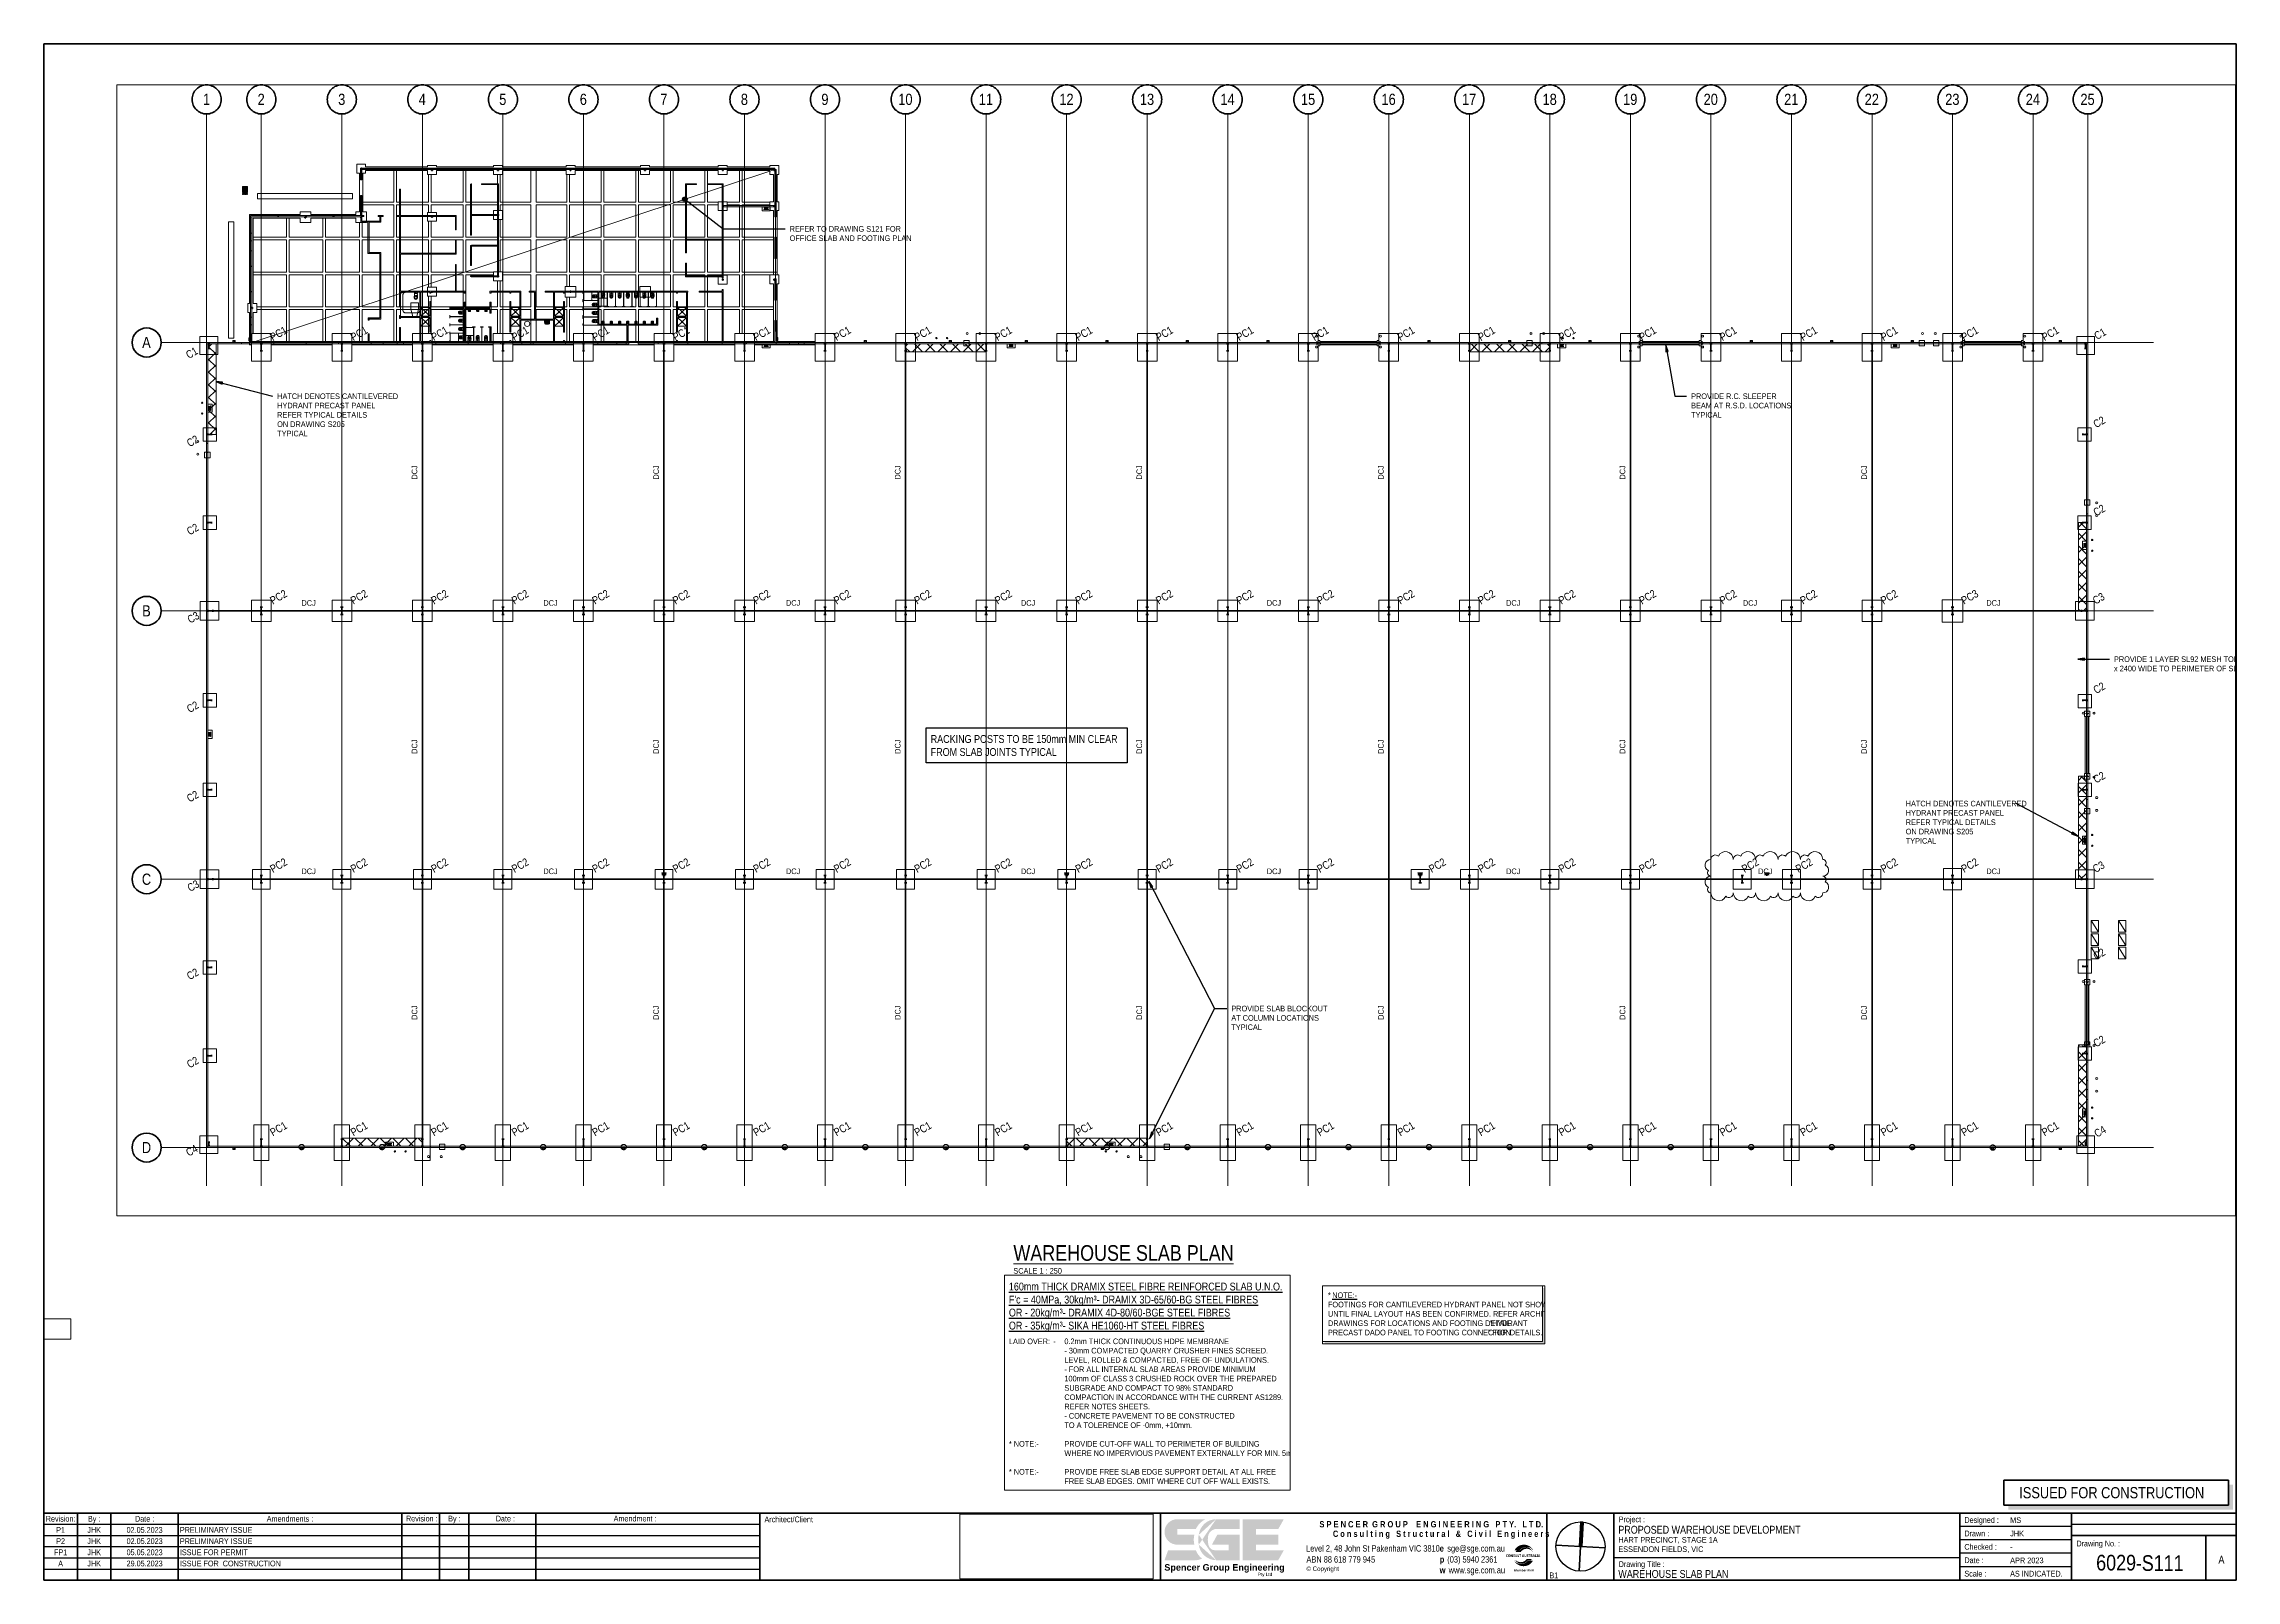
# Paper-space layout 'Layout1' of a CAD drawing. Header units: millimetres. Extents: x 0 to 980, y -108 to 579.
# The model-space entities are those that its viewports show. They can reach past a viewport. Long polylines and large blocks are cut down to what shows.
import ezdxf

# ---------------------------------------------------------------- set-up
doc = ezdxf.new("R2010")
doc.units = ezdxf.units.MM
for name, pattern in [('_SGE_Grid Line', [16250, 15000, -625, 0, -625]), ('_SGE_Hidden', [925, 625, -300]), ('Dash', [1250, 750, -500]), ('Dash Dot', [2587.5, 1587.5, -500, 0, -500]), ('Hidden', [1785.95, 1190.625, -595.325])]:
    doc.linetypes.add(name, pattern=pattern)
for name, color, linetype, lineweight in [('0-1', 7, 'Continuous', 5), ('A-ANNO-NOTE', 131, 'Continuous', 18), ('A-COLS-1', 253, 'Continuous', 9), ('A-COLS-2', 52, 'Continuous', 9), ('A-DETL', 90, 'Continuous', 18), ('A-DETL-1', 90, 'Dash Dot', 70), ('A-DETL-GENF', 92, 'Continuous', 18), ('A-GENM-1', 253, 'Continuous', 9), ('A-GENM-2', 9, 'Continuous', 9), ('A-GENM-3', 13, 'Continuous', 9), ('A-GLAZ-CURT-1', 253, 'Continuous', 9), ('A-GLAZ-CWMG-1', 253, 'Continuous', 9), ('A-WALL-1', 253, 'Continuous', 9), ('A-WALL-2', 113, 'Continuous', 20), ('A-WALL-HDLN', 110, '_SGE_Hidden', 18), ('A-WALL-PATT-2', 111, 'Continuous', 18), ('G-ANNO-REVC', 71, 'Continuous', 18), ('G-ANNO-SCHD', 231, 'Continuous', 18), ('G-ANNO-TEXT-1', 7, 'Continuous', 25), ('G-ANNO-TEXT-2', 250, 'Continuous', 25), ('G-ANNO-TTLB', 6, 'Continuous', 35), ('I-WALL-1', 253, 'Continuous', 9), ('P-SANR-FIXT-1', 253, 'Continuous', 9), ('P-SANR-FIXT-2', 6, 'Dash', 9), ('P-SANR-FIXT-3', 6, 'Hidden', 9), ('P-SANR-FIXT-4', 6, 'Continuous', 9), ('P-SANR-FIXT-HDLN-1', 253, 'Dash', 9), ('Q-SPCQ-1', 253, 'Continuous', 9), ('Q-SPCQ-HDLN-1', 253, 'Dash', 9), ('S-BEAM-1', 7, '_SGE_Hidden', 18), ('S-BEAM-HDLN-1', 7, '_SGE_Hidden', 18), ('S-COLS', 52, 'Continuous', 18), ('S-COLS-1', 52, 'Continuous', 70), ('S-COLS-IDEN-1', 171, 'Continuous', 35), ('S-COLS-SYMB', 171, 'Continuous', 50), ('S-FNDN-1', 32, '_SGE_Hidden', 18), ('S-FNDN-HDLN-1', 4, '_SGE_Hidden', 18), ('S-GRID-1', 1, '_SGE_Grid Line', 13), ('S-GRID-IDEN', 1, 'Continuous', 35), ('S-GRID-IDEN-1', 1, 'Continuous', 50)]:
    doc.layers.add(name, color=color, linetype=linetype, lineweight=lineweight)
doc.layers.add('A-WALL-PATT-1', color=254, linetype='Continuous', lineweight=35, transparency=1)
doc.layers.add('G-ANNO-NPLT', color=191, linetype='Continuous')
doc.styles.add('Arial', font='arial.ttf', dxfattribs={"width": 0.9, "height": 1.5})
doc.styles.add('Arial Narrow', font='ARIALN.TTF', dxfattribs={"height": 350})
doc.styles.add('Arial Narrow_1', font='ARIALN.TTF', dxfattribs={"height": 250})
doc.styles.add('Arial Narrow_10', font='ARIALN.TTF', dxfattribs={"height": 2.5755})
doc.styles.add('Arial Narrow_11', font='ARIALN.TTF', dxfattribs={"height": 3.5})
doc.styles.add('Arial Narrow_2', font='ARIALN.TTF', dxfattribs={"height": 1250})
doc.styles.add('Arial Narrow_3', font='ARIALN.TTF', dxfattribs={"height": 875})
doc.styles.add('Arial Narrow_4', font='ARIALN.TTF', dxfattribs={"height": 625})
doc.styles.add('Arial Narrow_5', font='ARIALN.TTF', dxfattribs={"height": 2.5})
doc.styles.add('Arial Narrow_6', font='ARIALN.TTF', dxfattribs={"height": 7})
doc.styles.add('Arial Narrow_7', font='ARIALN.TTF', dxfattribs={"width": 0.885, "height": 2.85})
doc.styles.add('Arial Narrow_8', font='ARIALN.TTF', dxfattribs={"height": 2})
doc.styles.add('Arial Narrow_9', font='ARIALN.TTF', dxfattribs={"height": 5})
doc.styles.add('Arial Narrow_B', font='ARIALNB.TTF', dxfattribs={"width": 0.9, "height": 2.85})
doc.styles.add('Arial Narrow_B_1', font='ARIALNB.TTF', dxfattribs={"height": 2.8})
doc.styles.add('Arial Narrow_B_2', font='ARIALNB.TTF', dxfattribs={"width": 0.9, "height": 2.8})
doc.styles.add('Arial_B', font='arialbd.ttf', dxfattribs={"height": 2.9})
doc.styles.add('Malgun Gothic_B', font='malgunbd.ttf', dxfattribs={"height": 1.1})
doc.styles.add('Malgun Gothic_B_1', font='malgunbd.ttf', dxfattribs={"height": 1})
picture_1 = doc.add_image_def('image1.png', size_in_pixel=(1389, 465))
pattern_1 = [(45, (0, 0), (-707.1068, 707.1068), []), (135, (0, 0), (-707.1068, -707.1068), [])]

psp = doc.layouts.get("Layout1")

# ---------------------------------------------------------------- texts
at = {"layer": 'G-ANNO-SCHD', "line_spacing_factor": 0.974696, "style": 'Arial Narrow_10'}
for s, insert, char_height, width, attachment_point in [('Revision:', (7.49, -79.06), 2.575, 14.5494, 2), ('P1', (7.49, -84.06), 2.575, 4.3332, 2), ('JHK', (22.5, -84.06), 2.575, 6.7054, 2), ('By :', (22.5, -79.06), 2.575, 6.1044, 2), ('02.05.2023', (45.04, -84.06), 2.575, 17.6491, 2), ('Date :', (45.04, -79.06), 2.575, 9.4255, 2), ('PRELIMINARY ISSUE', (60.81, -84.06), 2.5755, 35.7094, 1), ('Amendments :', (110.02, -79.06), 2.5755, 22.8363, 2), ('FP1', (7.49, -94.06), 2.575, 6.5156, 2), ('P2', (7.49, -89.06), 2.575, 4.3332, 2), ('JHK', (22.5, -89.06), 2.575, 6.7054, 2), ('JHK', (22.5, -94.06), 2.575, 6.7054, 2), ('02.05.2023', (45.04, -89.06), 2.575, 17.6491, 2), ('05.05.2023', (45.04, -94.06), 2.575, 17.6491, 2), ('PRELIMINARY ISSUE', (60.81, -89.06), 2.5755, 35.7094, 1), ('ISSUE FOR PERMIT', (60.81, -94.06), 2.5755, 33.5586, 1), ('A', (7.49, -99.06), 2.58, 2.3722, 2), ('JHK', (22.5, -99.06), 2.575, 6.7054, 2), ('29.05.2023', (45.04, -99.06), 2.575, 17.6491, 2), ('ISSUE FOR  CONSTRUCTION', (60.81, -99.06), 2.5755, 49.6895, 1)]:
    psp.add_mtext(s, dxfattribs=dict(at, insert=insert, char_height=char_height, width=width, attachment_point=attachment_point))
at = {"layer": 'G-ANNO-TTLB', "lineweight": 18, "attachment_point": 1}
for s, insert, char_height, width, style in [('\\LWAREHOUSE SLAB PLAN', (433.4, 42), 7, 118.4894, 'Arial Narrow_6'), ('SCALE 1 : 250', (433.4, 31.75), 2.5, 22.9283, 'Arial Narrow_5')]:
    psp.add_mtext(s, dxfattribs=dict(at, insert=insert, char_height=char_height, width=width, style=style))
at = {"layer": 'G-ANNO-TTLB', "char_height": 3.5, "attachment_point": 1, "style": 'Arial Narrow_11'}
for s, insert, width in [('PROPOSED WAREHOUSE DEVELOPMENT', (703.81, -83.51), 100.0506), ('A', (972.09, -96.89), 3.2869), ('WAREHOUSE SLAB PLAN', (703.81, -103.28), 60.3671)]:
    psp.add_mtext(s, dxfattribs=dict(at, insert=insert, width=width))
at = {"layer": 'G-ANNO-TTLB', "lineweight": 25, "char_height": 2.5, "attachment_point": 1, "style": 'Arial Narrow_5'}
for s, insert, width in [('JHK', (878.97, -85.71), 6.5738), ('MS', (878.97, -79.71), 5.211), ('HART PRECINCT, STAGE 1A', (703.81, -88.53), 47.1392), ('ESSENDON FIELDS, VIC', (703.81, -92.7), 40.3249), ('APR 2023', (878.97, -97.71), 15.7932), ('-', (878.97, -91.71), 1.1224)]:
    psp.add_mtext(s, dxfattribs=dict(at, insert=insert, width=width))
at = {"layer": 'G-ANNO-TTLB', "lineweight": 70, "char_height": 7, "attachment_point": 1, "style": 'Arial Narrow_6'}
for s, insert, width in [('6029', (917.42, -96.48), 21.4852), ('-S111', (935.15, -96.66), 25.7342)]:
    psp.add_mtext(s, dxfattribs=dict(at, insert=insert, width=width))

msp = doc.modelspace()

# ---------------------------------------------------------------- texts
at = {"layer": 'A-ANNO-NOTE', "char_height": 625, "width": 1683.544, "attachment_point": 1, "rotation": 90, "style": 'Arial Narrow_4'}
for insert in [(83485.2, 200129.8), (110485.2, 200129.8), (137485.2, 200129.8), (164485.2, 200129.8), (191485.2, 200129.8), (218485.2, 200129.8), (245485.2, 200129.8), (83485.2, 169473.8), (110485.2, 169473.8), (137485.2, 169473.8), (164485.2, 169473.8), (191485.2, 169473.8), (218485.2, 169473.8), (245485.2, 169473.8), (83485.2, 139736.5), (110485.2, 139736.5), (137485.2, 139736.5), (164485.2, 139736.5), (191485.2, 139736.5), (218485.2, 139736.5), (245485.2, 139736.5)]:
    msp.add_mtext('DCJ', dxfattribs=dict(at, insert=insert))
at = {"layer": 'A-ANNO-NOTE', "char_height": 625, "width": 1683.544, "attachment_point": 1, "style": 'Arial Narrow_4'}
for insert in [(71171.8, 186648.4), (98204.6, 186648.4), (125318, 186648.4), (151576, 186648.4), (179049.5, 186648.4), (205793.7, 186648.4), (232256, 186648.4), (259462.6, 186648.4), (71171.8, 156648.4), (98204.6, 156648.4), (125318, 156648.4), (151576, 156648.4), (179049.5, 156648.4), (205793.7, 156648.4), (233957.2, 156648.4), (259462.6, 156648.4)]:
    msp.add_mtext('DCJ', dxfattribs=dict(at, insert=insert))
at = {"layer": 'G-ANNO-TEXT-1', "attachment_point": 1}
for s, insert, char_height, width, style in [('REFER TO DRAWING S121 FOR ', (125728.8, 228466.1), 625, 13428.266, 'Arial Narrow_4'), ('OFFICE SLAB AND FOOTING PLAN', (125728.8, 227424.3), 625, 14470.459, 'Arial Narrow_4'), ('HATCH DENOTES CANTILEVERED', (68454.2, 209758.8), 625, 14330.164, 'Arial Narrow_4'), ('PROVIDE R.C. SLEEPER', (226466.3, 209758.8), 625, 10121.305, 'Arial Narrow_4'), ('HYDRANT PRECAST PANEL', (68454.2, 208717), 625, 11624.469, 'Arial Narrow_4'), ('BEAM AT R.S.D. LOCATIONS', (226466.3, 208717), 625, 11885.017, 'Arial Narrow_4'), ('REFER TYPICAL DETAILS', (68454.2, 207675.2), 625, 10682.486, 'Arial Narrow_4'), ('TYPICAL', (226466.3, 207675.2), 625, 3627.636, 'Arial Narrow_4'), ('ON DRAWING S205', (68454.2, 206633.4), 625, 7996.833, 'Arial Narrow_4'), ('TYPICAL', (68454.2, 205591.6), 625, 3627.636, 'Arial Narrow_4'), ('PROVIDE 1 LAYER SL92 MESH TOP', (273726.7, 180361.7), 625, 14771.092, 'Arial Narrow_4'), ('x 2400 WIDE TO PERIMETER OF SLAB', (273726.7, 179319.9), 625, 15813.286, 'Arial Narrow_4'), ('RACKING POSTS TO BE 150mm MIN CLEAR ', (141489.9, 171565.4), 875, 25954.633, 'Arial Narrow_3'), ('FROM SLAB JOINTS TYPICAL', (141489.9, 170110.2), 875, 17316.45, 'Arial Narrow_3'), ('HATCH DENOTES CANTILEVERED', (250452.9, 164218.8), 625, 14330.164, 'Arial Narrow_4'), ('HYDRANT PRECAST PANEL', (250452.9, 163177), 625, 11624.469, 'Arial Narrow_4'), ('REFER TYPICAL DETAILS', (250452.9, 162135.2), 625, 10682.486, 'Arial Narrow_4'), ('ON DRAWING S205', (250452.9, 161093.4), 625, 7996.833, 'Arial Narrow_4'), ('TYPICAL', (250452.9, 160051.6), 625, 3627.636, 'Arial Narrow_4'), ('PROVIDE SLAB BLOCKOUT', (175085, 141303.4), 625, 11404.005, 'Arial Narrow_4'), ('AT COLUMN LOCATIONS', (175085, 140261.6), 625, 10381.853, 'Arial Narrow_4'), ('TYPICAL', (175085, 139219.8), 625, 3627.636, 'Arial Narrow_4'), ('\\L160mm THICK DRAMIX STEEL FIBRE REINFORCED SLAB U.N.O.', (288781.2, 3862.8), 350, 14991.556, 'Arial Narrow'), ('* ', (17177.1, 3778.2), 250, 232.489, 'Arial Narrow_1'), ('\\LNOTE:-', (17369, 3778.2), 250, 1178.481, 'Arial Narrow_1'), ('FOOTINGS FOR CANTILEVERED HYDRANT PANEL NOT SHOWN', (17177.1, 3361.5), 250, 10686.494, 'Arial Narrow_1'), ("\\LF'c = 40MPa, 30kg/m³- DRAMIX 3D-65/60-BG STEEL FIBRES", (288781.2, 3280.7), 350, 13652.738, 'Arial Narrow'), ('UNTIL FINAL LAYOUT HAS BEEN CONFIRMED. REFER ARCHITECTS', (17177.1, 2944.8), 250, 11311.811, 'Arial Narrow_1'), ('\\LOR - 20kg/m³- DRAMIX 4D-80/60-BGE STEEL FIBRES', (288781.2, 2698.6), 350, 12113.498, 'Arial Narrow'), ('DRAWINGS FOR LOCATIONS AND FOOTING DETAIL ', (17177.1, 2528.1), 250, 8778.478, 'Arial Narrow_1'), ('“', (24420.1, 2528.1), 250, 112.236, 'Arial Narrow_1'), ('HYDRANT', (24512.7, 2528.1), 250, 1675.527, 'Arial Narrow_1'), ('\\LOR - 35kg/m³- SIKA HE1060-HT STEEL FIBRES', (288781.2, 2116.6), 350, 10702.528, 'Arial Narrow'), ('PRECAST DADO PANEL TO FOOTING CONNECTION', (17177.1, 2111.4), 250, 8682.276, 'Arial Narrow_1'), ('”', (24340.7, 2111.4), 250, 112.236, 'Arial Narrow_1'), (' FOR DETAILS.', (24433.3, 2111.4), 250, 2477.214, 'Arial Narrow_1'), ('LAID OVER:', (288781.2, 1362.5), 250, 1948.101, 'Arial Narrow_1'), ('^I', (290388.5, 1362.5), 250, 456.962, 'Arial Narrow_1'), ('^I', (290937.5, 1362.5), 250, 392.827, 'Arial Narrow_1'), ('0.2mm THICK CONTINUOUS HDPE MEMBRANE', (291261.6, 1362.5), 250, 7784.386, 'Arial Narrow_1'), ('- ', (290765.5, 1362.5), 250, 208.439, 'Arial Narrow_1'), ('^I^I^I^I^I', (288781.2, 945.8), 250, 3006.328, 'Arial Narrow_1'), ('- 30mm COMPACTED QUARRY CRUSHER FINES SCREED.', (291261.6, 945.8), 250, 9628.267, 'Arial Narrow_1'), ('^I', (288781.2, 529.1), 250, 601.266, 'Arial Narrow_1'), ('^I^I^I', (289912.3, 529.1), 250, 1635.443, 'Arial Narrow_1'), ('LEVEL, ROLLED & COMPACTED, FREE OF UNDULATIONS.', (291261.6, 529.1), 250, 9692.402, 'Arial Narrow_1'), ('^I^I^I^I^I', (288781.2, 112.3), 250, 3006.328, 'Arial Narrow_1'), ('- FOR ALL INTERNAL SLAB AREAS PROVIDE MINIMUM', (291261.6, 112.3), 250, 9043.035, 'Arial Narrow_1'), ('^I', (288781.2, -304.4), 250, 601.266, 'Arial Narrow_1'), ('^I^I^I', (289912.3, -304.4), 250, 1635.443, 'Arial Narrow_1'), ('100mm OF CLASS 3 CRUSHED ROCK OVER THE PREPARED', (291261.6, -304.4), 250, 10045.144, 'Arial Narrow_1'), ('SUBGRADE AND COMPACT TO 98% STANDARD', (291261.6, -721.1), 250, 8016.875, 'Arial Narrow_1'), ('^I', (288781.2, -721.1), 250, 601.266, 'Arial Narrow_1'), ('^I^I^I', (289912.3, -721.1), 250, 1635.443, 'Arial Narrow_1'), ('COMPACTION IN ACCORDANCE WITH THE CURRENT AS1289.', (291261.6, -1137.8), 250, 10349.786, 'Arial Narrow_1'), ('^I', (288781.2, -1137.8), 250, 601.266, 'Arial Narrow_1'), ('^I^I^I', (289912.3, -1137.8), 250, 1635.443, 'Arial Narrow_1'), ('^I', (288781.2, -1554.5), 250, 601.266, 'Arial Narrow_1'), ('^I^I^I', (289912.3, -1554.5), 250, 1635.443, 'Arial Narrow_1'), ('REFER NOTES SHEETS.', (291261.6, -1554.5), 250, 4064.556, 'Arial Narrow_1'), ('^I^I^I^I^I', (288781.2, -1971.2), 250, 3006.328, 'Arial Narrow_1'), ('- CONCRETE PAVEMENT TO BE CONSTRUCTED', (291261.6, -1971.2), 250, 8072.993, 'Arial Narrow_1'), ('^I', (288781.2, -2388), 250, 601.266, 'Arial Narrow_1'), ('^I^I^I', (289912.3, -2388), 250, 1635.443, 'Arial Narrow_1'), ('TO A TOLERENCE OF -0mm, +10mm.', (291261.6, -2388), 250, 6052.741, 'Arial Narrow_1'), ('* NOTE:-', (288781.2, -3221.4), 250, 1410.97, 'Arial Narrow_1'), ('^I^I^I', (289945.3, -3221.4), 250, 1595.358, 'Arial Narrow_1'), ('PROVIDE CUT-OFF WALL TO PERIMETER OF BUILDING', (291261.6, -3221.4), 250, 9259.491, 'Arial Narrow_1'), ('^I^I^I^I^I', (288781.2, -3638.1), 250, 3006.328, 'Arial Narrow_1'), ('WHERE NO IMPERVIOUS PAVEMENT EXTERNALLY FOR MIN. 5m.', (291261.6, -3638.1), 250, 10886.916, 'Arial Narrow_1'), ('* NOTE:-', (288781.2, -4471.6), 250, 1410.97, 'Arial Narrow_1'), ('PROVIDE FREE SLAB EDGE SUPPORT DETAIL AT ALL FREE', (291261.6, -4471.6), 250, 10037.128, 'Arial Narrow_1'), ('^I^I^I', (289945.3, -4471.6), 250, 1595.358, 'Arial Narrow_1'), ('FREE SLAB EDGES. OMIT WHERE CUT OFF WALL EXISTS.', (291261.6, -4888.3), 250, 9772.571, 'Arial Narrow_1'), ('^I^I^I^I^I', (288781.2, -4888.3), 250, 3006.328, 'Arial Narrow_1')]:
    msp.add_mtext(s, dxfattribs=dict(at, insert=insert, char_height=char_height, width=width, style=style))
at = {"layer": 'S-COLS-IDEN-1', "char_height": 875, "attachment_point": 1, "rotation": 30, "style": 'Arial Narrow_3'}
for s, insert, width in [('PC1', (67537.9, 216348.9), 2385.02), ('PC1', (76537.9, 216348.9), 2385.02), ('PC1', (85537.9, 216348.9), 2385.02), ('PC1', (94537.9, 216348.9), 2385.02), ('PC1', (103537.9, 216348.9), 2385.02), ('PC1', (112537.9, 216348.9), 2385.02), ('PC1', (121537.9, 216348.9), 2385.02), ('PC1', (130537.9, 216348.9), 2385.02), ('PC1', (139537.9, 216348.9), 2385.02), ('PC1', (148537.9, 216348.9), 2385.02), ('PC1', (157537.9, 216348.9), 2385.02), ('PC1', (166537.9, 216348.9), 2385.02), ('PC1', (175537.9, 216348.9), 2385.02), ('PC1', (183945.2, 216348.9), 2385.02), ('PC1', (193537.9, 216348.9), 2385.02), ('PC1', (202537.9, 216348.9), 2385.02), ('PC1', (211537.9, 216348.9), 2385.02), ('PC1', (220537.9, 216348.9), 2385.02), ('PC1', (229537.9, 216348.9), 2385.02), ('PC1', (238537.9, 216348.9), 2385.02), ('PC1', (247537.9, 216348.9), 2385.02), ('PC1', (256537.9, 216348.9), 2385.02), ('PC1', (265537.9, 216348.9), 2385.02), ('C1', (271393.4, 216480.9), 1563.291), ('C1', (58137.1, 214357.5), 1563.291), ('C2', (271296.4, 206620.3), 1563.291), ('C2', (58234.1, 204496.8), 1563.291), ('C2', (271296.4, 196759.6), 1563.291), ('C2', (58234.1, 194636.2), 1563.291), ('PC2', (67537.9, 186894.9), 2385.02), ('PC2', (76537.9, 186894.9), 2385.02), ('PC2', (85537.9, 186894.9), 2385.02), ('PC2', (94537.9, 186894.9), 2385.02), ('PC2', (103537.9, 186894.9), 2385.02), ('PC2', (112537.9, 186894.9), 2385.02), ('PC2', (121537.9, 186894.9), 2385.02), ('PC2', (130537.9, 186894.9), 2385.02), ('PC2', (139537.9, 186894.9), 2385.02), ('PC2', (148537.9, 186894.9), 2385.02), ('PC2', (157537.9, 186894.9), 2385.02), ('PC2', (166537.9, 186894.9), 2385.02), ('PC2', (175537.9, 186894.9), 2385.02), ('PC2', (184537.9, 186894.9), 2385.02), ('PC2', (193537.9, 186894.9), 2385.02), ('PC2', (202537.9, 186894.9), 2385.02), ('PC2', (211537.9, 186894.9), 2385.02), ('PC2', (220537.9, 186894.9), 2385.02), ('PC2', (229537.9, 186894.9), 2385.02), ('PC2', (238537.9, 186894.9), 2385.02), ('PC2', (247537.9, 186894.9), 2385.02), ('PC3', (256537.9, 186894.9), 2385.02), ('C3', (271231.4, 186898.9), 1563.291), ('C3', (58299.1, 184775.5), 1563.291), ('C2', (271296.4, 176897.6), 1563.291), ('C2', (58234.1, 174774.2), 1563.291), ('C2', (271296.4, 166896.3), 1563.291), ('C2', (58234.1, 164772.8), 1563.291), ('PC2', (67537.9, 156894.9), 2385.02), ('PC2', (76537.9, 156894.9), 2385.02), ('PC2', (85537.9, 156894.9), 2385.02), ('PC2', (94537.9, 156894.9), 2385.02), ('PC2', (103537.9, 156894.9), 2385.02), ('PC2', (112537.9, 156894.9), 2385.02), ('PC2', (121537.9, 156894.9), 2385.02), ('PC2', (130537.9, 156894.9), 2385.02), ('PC2', (139537.9, 156894.9), 2385.02), ('PC2', (148537.9, 156894.9), 2385.02), ('PC2', (157537.9, 156894.9), 2385.02), ('PC2', (166537.9, 156894.9), 2385.02), ('PC2', (175537.9, 156894.9), 2385.02), ('PC2', (184537.9, 156894.9), 2385.02), ('PC2', (197037.9, 156894.9), 2385.02), ('PC2', (202537.9, 156894.9), 2385.02), ('PC2', (211537.9, 156894.9), 2385.02), ('PC2', (220537.9, 156894.9), 2385.02), ('PC2', (232003, 156894.9), 2385.02), ('PC2', (238022.9, 156894.9), 2385.02), ('PC2', (247537.9, 156894.9), 2385.02), ('PC2', (256537.9, 156894.9), 2385.02), ('C3', (271231.4, 156894.9), 1563.291), ('C3', (58299.1, 154771.5), 1563.291), ('C2', (271296.4, 147147.4), 1563.291), ('C2', (58234.1, 144909.5), 1563.291), ('C2', (271296.4, 137399.9), 1563.291), ('C2', (58234.1, 135047.5), 1563.291), ('PC1', (67537.9, 127440.9), 2385.02), ('PC1', (76537.9, 127440.9), 2385.02), ('PC1', (85537.9, 127440.9), 2385.02), ('PC1', (94537.9, 127440.9), 2385.02), ('PC1', (103537.9, 127440.9), 2385.02), ('PC1', (112537.9, 127440.9), 2385.02), ('PC1', (121537.9, 127440.9), 2385.02), ('PC1', (130537.9, 127440.9), 2385.02), ('PC1', (139537.9, 127440.9), 2385.02), ('PC1', (148537.9, 127440.9), 2385.02), ('PC1', (157537.9, 127440.9), 2385.02), ('PC1', (166537.9, 127440.9), 2385.02), ('PC1', (175537.9, 127440.9), 2385.02), ('PC1', (184537.9, 127440.9), 2385.02), ('PC1', (193537.9, 127440.9), 2385.02), ('PC1', (202537.9, 127440.9), 2385.02), ('PC1', (211537.9, 127440.9), 2385.02), ('PC1', (220537.9, 127440.9), 2385.02), ('PC1', (229537.9, 127440.9), 2385.02), ('PC1', (238537.9, 127440.9), 2385.02), ('PC1', (247537.9, 127440.9), 2385.02), ('PC1', (256537.9, 127440.9), 2385.02), ('PC1', (265537.9, 127440.9), 2385.02), ('C4', (271393.4, 127308.9), 1563.291), ('C4', (58138.1, 125185.5), 1563.291)]:
    msp.add_mtext(s, dxfattribs=dict(at, insert=insert, width=width))
at = {"layer": 'S-GRID-IDEN-1', "char_height": 1250, "attachment_point": 1, "style": 'Arial Narrow_2'}
for s, insert, width in [('2', (66270.1, 243261), 982.067), ('3', (75270.1, 243261), 982.067), ('6', (102270.1, 243261), 982.067), ('8', (120270.1, 243261), 982.067), ('9', (129270.1, 243261), 982.067), ('10', (137865.1, 243261), 1964.134), ('12', (155865.1, 243261), 1964.134), ('13', (164865.1, 243261), 1964.134), ('16', (191865.1, 243261), 1964.134), ('18', (209865.1, 243261), 1964.134), ('19', (218865.1, 243261), 1964.134), ('20', (227865.1, 243261), 1964.134), ('21', (236865.1, 243261), 1964.134), ('22', (245865.1, 243261), 1964.134), ('23', (254865.1, 243261), 1964.134), ('24', (263865.1, 243261), 1964.134), ('25', (269975.1, 243261), 1964.134), ('1', (60160.1, 243261), 982.067), ('4', (84270.1, 243261), 982.067), ('5', (93270.1, 243261), 982.067), ('7', (111270.1, 243261), 982.067), ('11', (146865.1, 243261), 1964.134), ('14', (173865.1, 243261), 1964.134), ('15', (182865.1, 243261), 1964.134), ('17', (200865.1, 243261), 1964.134), ('A', (53366.3, 216079.8), 1182.489), ('B', (53366.3, 186079.8), 1182.489), ('C', (53332.6, 156079.8), 1262.658), ('D', (53332.6, 126079.8), 1262.658)]:
    msp.add_mtext(s, dxfattribs=dict(at, insert=insert, width=width))

# ---------------------------------------------------------------- blocks, each defined once
blk = doc.blocks.new('B1 Long_V22 - B1 Long_V22-2774542-WAREHOUSE SLAB PLAN')
at = {"layer": 'G-ANNO-TTLB', "lineweight": 18}
blk.add_hatch(color=256, dxfattribs=at).paths.add_polyline_path([(878.17, -74.28), (976.54, -74.28), (976.54, -65.06), (978.54, -65.06), (978.54, -76.28), (878.17, -76.28)])
h = blk.add_hatch(color=256, dxfattribs=at)
edge = h.paths.add_edge_path()
edge.add_line((506.65, -80.55), (519.31, -80.55))
edge.add_arc((523.24, -88.76), 9.1, 115.53894, 155.55324)
edge.add_line((514.95, -85), (506.66, -85))
edge.add_arc((506.66, -86.25), 1.25, 90, 270.00077)
edge.add_line((506.66, -87.5), (514.31, -87.5))
edge.add_arc((523.2, -89.72), 9.17, 165.97541, 194.02461)
edge.add_line((514.31, -91.94), (506.65, -91.94))
edge.add_arc((506.65, -86.25), 5.69, 90, 269.99694, ccw=False)
at = {"layer": 'G-ANNO-TTLB', "lineweight": 13}
h = blk.add_hatch(color=256, dxfattribs=at)
edge = h.paths.add_edge_path()
edge.add_line((524.54, -87.5), (534.62, -87.5))
edge.add_line((534.62, -87.5), (534.62, -98.89))
edge.add_line((534.62, -98.89), (524.08, -98.89))
edge.add_arc((524.08, -91.04), 7.84, 186.57521, 270, ccw=False)
edge.add_arc((525.21, -89.72), 9.2, 166.01762, 193.98238, ccw=False)
edge.add_arc((524.08, -88.4), 7.84, 90.54279, 173.42791, ccw=False)
edge.add_line((524, -80.55), (534.62, -80.55))
edge.add_line((534.62, -80.55), (534.62, -85))
edge.add_line((534.62, -85), (523.47, -85))
edge.add_arc((524.4, -88.99), 4.1, 103.16477, 158.6972)
edge.add_arc((529.48, -89.72), 9.17, 165.97035, 194.02965)
edge.add_arc((523.51, -91.48), 2.96, 188.94128, 269.19674)
edge.add_line((523.47, -94.44), (529.62, -94.44))
edge.add_line((529.62, -94.44), (529.62, -91.94))
edge.add_line((529.62, -91.94), (522.15, -91.94))
edge.add_line((522.15, -91.94), (524.54, -87.5))
blk.add_hatch(color=256, dxfattribs=at).paths.add_polyline_path([(535.95, -98.89), (535.95, -80.55), (554.29, -80.55), (551.79, -85), (541.79, -85), (541.79, -87.5), (551.79, -87.5), (551.79, -91.94), (541.79, -91.94), (541.79, -94.43), (554.29, -94.46), (551.79, -98.89)])
at = {"layer": 'G-ANNO-TTLB', "lineweight": 70}
blk.add_hatch(color=256, dxfattribs=at).paths.add_polyline_path([(687.45, -92.81), (686.41, -92.76), (686.99, -81.77), (688.03, -81.83)])
at = {"layer": 'G-ANNO-TTLB', "lineweight": 18}
h = blk.add_hatch(color=256, dxfattribs=at)
edge = h.paths.add_edge_path()
edge.add_line((500.95, -98.89), (502.59, -94.43))
edge.add_line((502.59, -94.43), (514.95, -94.43))
edge.add_arc((522.77, -91.5), 8.34, 200.52443, 232.74645)
edge.add_arc((514.84, -93), 5.89, 267.49856, 299.22455, ccw=False)
edge.add_line((514.58, -98.89), (500.95, -98.89))
h = blk.add_hatch(color=256, dxfattribs=at)
edge = h.paths.add_edge_path()
edge.add_spline(control_points=[(657.47, -94.43), (657.6, -94.14), (657.93, -93.6), (658.63, -92.91), (659.5, -92.38), (660.49, -92.03), (661.6, -91.91), (662.71, -92.03), (663.71, -92.38), (664.57, -92.91), (665.28, -93.6), (665.6, -94.14), (665.74, -94.43)], knot_values=[0, 0, 0, 0, 0.1, 0.2, 0.3, 0.4, 0.5, 0.6, 0.7, 0.8, 0.9, 1, 1, 1, 1], degree=3, periodic=0)
edge.add_spline(control_points=[(665.73, -94.43), (665.54, -94.18), (665.12, -93.73), (664.43, -93.31), (663.83, -93.09), (663.18, -92.94), (662.37, -92.92), (661.53, -93.1), (660.59, -93.52), (660.02, -94.03), (659.73, -94.43)], knot_values=[0, 0, 0, 0, 0.138889, 0.277778, 0.347222, 0.416667, 0.555556, 0.666667, 0.777778, 1, 1, 1, 1], degree=3, periodic=0)
edge.add_line((659.73, -94.43), (657.47, -94.43))
h = blk.add_hatch(color=256, dxfattribs=at)
edge = h.paths.add_edge_path()
edge.add_line((658.31, -94.53), (659.78, -94.53))
edge.add_spline(control_points=[(659.78, -94.53), (660.02, -94.2), (660.39, -93.84), (660.92, -93.52), (661.2, -93.37), (661.44, -93.27), (661.64, -93.21), (661.8, -93.16), (661.96, -93.12), (662.17, -93.09), (662.39, -93.06), (662.59, -93.03), (662.91, -93.04), (662.93, -93.04), (663.15, -93.05), (663.26, -93.07), (663.32, -93.08)], knot_values=[0, 0, 0, 0, 0.181818, 0.227273, 0.272727, 0.318182, 0.340909, 0.363636, 0.386364, 0.409091, 0.443182, 0.477273, 0.522727, 0.659091, 0.818182, 1, 1, 1, 1], degree=3, periodic=0)
edge.add_spline(control_points=[(663.32, -93.08), (663.82, -93.26), (664.7, -93.8), (665.28, -94.59), (665.48, -95.03)], knot_values=[0, 0, 0, 0, 0.5, 1, 1, 1, 1], degree=3, periodic=0)
edge.add_arc((662.9, -97), 3.25, 37.32682, 146.99109)
edge.add_line((660.18, -95.23), (657.92, -95.23))
edge.add_line((657.92, -95.23), (658.31, -94.53))
h = blk.add_hatch(color=256, dxfattribs=at)
edge = h.paths.add_edge_path()
edge.add_spline(control_points=[(665.61, -99.08), (665.48, -99.37), (665.15, -99.92), (664.45, -100.61), (663.58, -101.14), (662.59, -101.48), (661.48, -101.6), (660.37, -101.48), (659.37, -101.14), (658.51, -100.61), (657.8, -99.92), (657.47, -99.37), (657.34, -99.08)], knot_values=[0, 0, 0, 0, 0.1, 0.2, 0.3, 0.4, 0.5, 0.6, 0.7, 0.8, 0.9, 1, 1, 1, 1], degree=3, periodic=0)
edge.add_spline(control_points=[(657.35, -99.08), (657.54, -99.33), (657.96, -99.78), (658.65, -100.2), (659.25, -100.43), (659.9, -100.58), (660.7, -100.6), (661.55, -100.42), (662.49, -99.99), (663.06, -99.49), (663.35, -99.08)], knot_values=[0, 0, 0, 0, 0.138889, 0.277778, 0.347222, 0.416667, 0.555556, 0.666667, 0.777778, 1, 1, 1, 1], degree=3, periodic=0)
edge.add_line((663.35, -99.08), (665.61, -99.08))
h = blk.add_hatch(color=256, dxfattribs=at)
edge = h.paths.add_edge_path()
edge.add_line((664.77, -98.98), (663.3, -98.98))
edge.add_spline(control_points=[(663.3, -98.98), (663.06, -99.31), (662.69, -99.67), (662.16, -100), (661.88, -100.14), (661.64, -100.24), (661.43, -100.31), (661.28, -100.35), (661.12, -100.39), (660.91, -100.43), (660.69, -100.46), (660.49, -100.48), (660.17, -100.48), (660.15, -100.48), (659.93, -100.46), (659.82, -100.45), (659.76, -100.44)], knot_values=[0, 0, 0, 0, 0.181818, 0.227273, 0.272727, 0.318182, 0.340909, 0.363636, 0.386364, 0.409091, 0.443182, 0.477273, 0.522727, 0.659091, 0.818182, 1, 1, 1, 1], degree=3, periodic=0)
edge.add_spline(control_points=[(659.76, -100.44), (659.26, -100.25), (658.38, -99.72), (657.8, -98.93), (657.6, -98.49)], knot_values=[0, 0, 0, 0, 0.5, 1, 1, 1, 1], degree=3, periodic=0)
edge.add_arc((660.18, -96.52), 3.25, 217.32682, 326.99109)
edge.add_line((662.9, -98.29), (665.16, -98.29))
edge.add_line((665.16, -98.29), (664.77, -98.98))
at = {"layer": 'A-ANNO-NOTE', "lineweight": 35}
for p, q in [((876.17, -74.28), (876.17, -63.06)), ((876.17, -63.06), (976.54, -63.06)), ((976.54, -63.06), (976.54, -74.28)), ((976.54, -74.28), (876.17, -74.28)), ((697.92, -93.36), (675.95, -92.21)), ((686.93, -92.79), (686.36, -103.77))]:
    blk.add_line(p, q, dxfattribs=at)
at = {"layer": 'A-ANNO-NOTE', "lineweight": 70}
for p, q in [((686.99, -81.77), (686.41, -92.76)), ((688.03, -81.83), (686.99, -81.77)), ((687.45, -92.81), (688.03, -81.83)), ((686.41, -92.76), (687.45, -92.81))]:
    blk.add_line(p, q, dxfattribs=at)
at = {"layer": 'G-ANNO-TTLB', "lineweight": 70}
for p, q in [((0, 579.19), (0, -107.81)), ((980, 579.19), (0, 579.19)), ((980, -107.81), (980, 579.19)), ((980, -77.81), (0, -77.81)), ((0, -107.81), (980, -107.81))]:
    blk.add_line(p, q, dxfattribs=at)
at = {"layer": 'G-ANNO-TTLB', "lineweight": 50}
for p, q in [((15, -107.81), (15, -77.81)), ((30, -107.81), (30, -77.81)), ((60, -107.81), (60, -77.81)), ((160, -107.81), (160, -77.81)), ((176.88, -107.81), (176.88, -77.81)), ((190, -107.81), (190, -77.81)), ((220, -107.81), (220, -77.81)), ((320, -107.81), (320, -77.81)), ((499.21, -107.81), (499.21, -77.81)), ((671.83, -107.81), (671.83, -77.81)), ((701.83, -107.81), (701.83, -77.81)), ((856.45, -107.81), (856.45, -77.81)), ((906.45, -77.81), (906.45, -107.81))]:
    blk.add_line(p, q, dxfattribs=at)
at = {"layer": 'G-ANNO-TTLB', "lineweight": 25}
for p, q in [((0, -82.82), (320, -82.82)), ((0, -87.82), (320, -87.82)), ((906.45, -83.81), (856.45, -83.81)), ((906.45, -82.81), (980, -82.81)), ((0, -92.82), (320, -92.82)), ((0, -97.82), (320, -97.82)), ((856.45, -97.81), (701.83, -97.81)), ((906.45, -89.81), (856.45, -89.81)), ((906.45, -95.81), (856.45, -95.81)), ((0, -102.82), (320, -102.82)), ((906.45, -101.81), (856.45, -101.81))]:
    blk.add_line(p, q, dxfattribs=at)
at = {"layer": 'G-ANNO-TTLB'}
for p, q in [((906.45, -87.81), (980, -87.81)), ((966.45, -107.81), (966.45, -87.81))]:
    blk.add_line(p, q, dxfattribs=at)
at = {"layer": 'G-ANNO-TTLB', "lineweight": 25}
blk.add_circle((686.93, -92.79), 11, dxfattribs=at)
at = {"layer": 'G-ANNO-TTLB', "lineweight": 18, "attachment_point": 1}
for s, insert, char_height, width, style in [('ISSUED FOR CONSTRUCTION', (883.04, -66.19), 5, 101.4135, 'Arial Narrow_9'), ('Revision :', (161.87, -78.98), 2.575, 15.3122, 'Arial Narrow_10'), ('By :', (180.73, -78.98), 2.575, 6.0127, 'Arial Narrow_10'), ('Date :', (202.01, -78.98), 2.575, 9.2194, 'Arial Narrow_10'), ('Amendment :', (254.71, -78.98), 2.5755, 20.6034, 'Arial Narrow_10'), ('Architect/Client', (322.13, -79.34), 2.5755, 23.4093, 'Arial Narrow_10'), ('S P E N C E R  G R O U P    E N G I N E E R I N G   P T Y.   L T D. ', (570.22, -81.41), 2.8, 115.8438, 'Arial Narrow_B_1'), ('C o n s u l t i n g   S t r u c t u r a l   &   C i v i l   E n g i n e e r s', (576.23, -85.66), 2.8, 101.0126, 'Arial Narrow_B_2'), ('Project :', (703.97, -79.34), 2.575, 12.7468, 'Arial Narrow_10'), ('Designed :', (858.51, -79.63), 2.575, 16.5949, 'Arial Narrow_10'), ('Drawn :', (858.51, -85.63), 2.575, 11.865, 'Arial Narrow_10'), ('ABN 88 618 779 945', (564.41, -97.09), 2.85, 33.0624, 'Arial Narrow_7'), ('Level 2, 48 John St Pakenham VIC 3810', (564.25, -92.17), 2.85, 64.3511, 'Arial Narrow_7'), ('\\fArial Narrow|b1|i0|c0|p34|;\\W.9;e', (623.96, -92.17), 2.85, 2.0203, 'Arial Narrow_B'), ('\\fArial Narrow|b1|i0|c0|p34|;\\W.9;p', (623.96, -97.09), 2.85, 2.2367, 'Arial Narrow_B'), ('sge@sge.com.au', (627.36, -92.17), 2.85, 27.8121, 'Arial Narrow_7'), ('(03) 5940 2361', (627.36, -97.09), 2.85, 24.2647, 'Arial Narrow_7'), ('CONSULT AUSTRALIA', (653.51, -96.31), 1.1, 20.1224, 'Malgun Gothic_B'), ('Checked :', (858.51, -91.63), 2.575, 15.6329, 'Arial Narrow_10'), ('Date :', (858.51, -97.63), 2.575, 9.2194, 'Arial Narrow_10'), ('Drawing No. :', (908.58, -90.15), 2.5755, 20.924, 'Arial Narrow_10'), ('Spencer Group Engineering', (500.87, -100.64), 2.9, 64.8565, 'Arial_B'), ('Pty Ltd', (542.67, -104.47), 1.5, 7.0709, 'Arial'), ('© Copyright', (564.41, -101.7), 2, 15.1519, 'Arial Narrow_8'), ('\\fArial Narrow|b1|i0|c0|p34|;\\W.9;w', (623.96, -101.92), 2.85, 2.8139, 'Arial Narrow_B'), ('www.sge.com.au', (627.99, -101.92), 2.85, 27.1026, 'Arial Narrow_7'), ('Member Firm', (657.28, -102.92), 1, 10.8228, 'Malgun Gothic_B_1'), ('B1', (673.03, -104.38), 2.575, 4.2489, 'Arial Narrow_10'), ('Drawing Title :', (703.97, -99.34), 2.5755, 22.2067, 'Arial Narrow_10'), ('Scale :', (858.51, -103.63), 2.575, 10.6624, 'Arial Narrow_10'), ('AS INDICATED.', (878.97, -103.63), 2.5755, 25.2532, 'Arial Narrow_10')]:
    blk.add_mtext(s, dxfattribs=dict(at, insert=insert, char_height=char_height, width=width, style=style))
at = {"layer": 'G-ANNO-TTLB', "lineweight": 18}
image = blk.add_image(picture_1, insert=(409.39, -107.23), size_in_units=(86.45, 28.94), dxfattribs=at)
image.dxf.flags = 7
blk = doc.blocks.new('Family - ___-2778180-WAREHOUSE SLAB PLAN')
at = {"layer": 'G-ANNO-REVC'}
for centre, radius, start, end in [((747.21, 214.48), 2, 48.18969, 180), ((751.71, 214.48), 3.5, 0, 154.79123), ((757.21, 214.48), 2, 48.18969, 180), ((761.71, 214.48), 3.5, 0, 154.79123), ((767.21, 214.48), 2, 48.18969, 180), ((771.71, 214.48), 3.5, 0, 154.79123), ((777.21, 214.48), 2, 48.18969, 180), ((781.71, 214.48), 3.5, 0, 154.79123), ((787.21, 214.48), 2, 48.18969, 180), ((791.71, 214.48), 3.5, 0, 154.79123), ((745.21, 211.85), 2.62, 90, 244.79123), ((745.21, 204.35), 2.62, 90, 244.79123), ((745.21, 208.48), 1.5, 138.18969, 270), ((795.21, 212.98), 1.5, 318.18969, 90), ((795.21, 209.6), 2.62, 270, 64.79123), ((795.21, 205.48), 1.5, 318.18969, 90), ((745.21, 200.98), 1.5, 138.18969, 270), ((748.71, 199.48), 3.5, 180, 334.79123), ((753.21, 199.48), 2, 228.18969, 0), ((758.71, 199.48), 3.5, 180, 334.79123), ((763.21, 199.48), 2, 228.18969, 0), ((768.71, 199.48), 3.5, 180, 334.79123), ((773.21, 199.48), 2, 228.18969, 0), ((778.71, 199.48), 3.5, 180, 334.79123), ((783.21, 199.48), 2, 228.18969, 0), ((788.71, 199.48), 3.5, 180, 334.79123), ((793.21, 199.48), 2, 228.18969, 0), ((795.21, 202.1), 2.62, 270, 64.79123)]:
    blk.add_arc(centre, radius, start, end, dxfattribs=at)
blk = doc.blocks.new('Shadow Box - Shadow Box-1497474-100-Industrial_Hydrant Panel Note _Footing_Slab Plan_')
at = {"layer": 'A-DETL-GENF'}
blk.add_hatch(color=256, dxfattribs=at).paths.add_polyline_path([(1964.1, 1485), (11805.2, 1485), (11805.2, 3972.1), (11705.2, 3972.1), (11705.2, 1585), (1964.1, 1585)])
for p, q in [((1864.1, 4072.1), (1864.1, 1585)), ((11705.2, 4072.1), (1864.1, 4072.1)), ((11705.2, 1585), (11705.2, 4072.1)), ((1864.1, 1585), (11705.2, 1585))]:
    blk.add_line(p, q, dxfattribs=at)
blk = doc.blocks.new('WYA_RO_DP_Square _ Circular_With Offset - 100 SQ-8178882-WAREHOUSE SLAB PLAN')
at = {"layer": 'A-GENM-2'}
for p, q in [((-75, 75), (-75, -75)), ((75, 75), (-75, 75)), ((-75, 75), (75, 75)), ((-75, -75), (-75, 75)), ((75, -75), (75, 75)), ((75, 75), (75, -75)), ((-75, -75), (75, -75)), ((75, -75), (-75, -75))]:
    blk.add_line(p, q, dxfattribs=at)
blk = doc.blocks.new('WYA_RO_Downpipe Guard_Square _ Circular_Adj Depth - 150 SQ-8178881-WAREHOUSE SLAB PLAN')
at = {"layer": 'P-SANR-FIXT-1'}
for p, q in [((-125, 0), (-211, 0)), ((-211, 0), (-211, -6)), ((-211, -6), (-211, 0)), ((-211, 0), (-125, 0)), ((-125, -225), (-125, 0)), ((-125, 0), (-125, -225)), ((211, 0), (125, 0)), ((125, 0), (125, -225)), ((125, -225), (125, 0)), ((125, 0), (211, 0)), ((211, -6), (211, 0)), ((211, 0), (211, -6)), ((-211, -6), (-131, -6)), ((-131, -6), (-211, -6)), ((-131, -6), (-131, -231)), ((-131, -231), (-131, -6)), ((131, -231), (131, -6)), ((131, -6), (211, -6)), ((211, -6), (131, -6)), ((131, -6), (131, -231)), ((-131, -231), (131, -231)), ((131, -231), (-131, -231)), ((125, -225), (-125, -225)), ((-125, -225), (125, -225))]:
    blk.add_line(p, q, dxfattribs=at)
blk = doc.blocks.new('WYA_RO_DP_Square _ Circular_With Offset - 100 SQ-V1-WAREHOUSE SLAB PLAN')
at = {"layer": 'A-GENM-2'}
for p, q in [((-75, 75), (-75, -75)), ((75, 75), (-75, 75)), ((-75, 75), (75, 75)), ((-75, -75), (-75, 75)), ((75, -75), (75, 75)), ((75, 75), (75, -75)), ((-75, -75), (75, -75)), ((75, -75), (-75, -75))]:
    blk.add_line(p, q, dxfattribs=at)
blk = doc.blocks.new('WYA_RO_Downpipe Guard_Square _ Circular_Adj Depth - 150 SQ-8178884-WAREHOUSE SLAB PLAN')
at = {"layer": 'P-SANR-FIXT-1'}
for p, q in [((131, 231), (-131, 231)), ((-131, 231), (-131, 6)), ((-131, 6), (-131, 231)), ((-131, 231), (131, 231)), ((-125, 0), (-125, 225)), ((-125, 225), (125, 225)), ((125, 225), (-125, 225)), ((-125, 225), (-125, 0)), ((125, 225), (125, 0)), ((125, 0), (125, 225)), ((131, 6), (131, 231)), ((131, 231), (131, 6)), ((-131, 6), (-211, 6)), ((-211, 6), (-211, 0)), ((-211, 0), (-211, 6)), ((-211, 6), (-131, 6)), ((211, 6), (131, 6)), ((131, 6), (211, 6)), ((211, 0), (211, 6)), ((211, 6), (211, 0)), ((-211, 0), (-125, 0)), ((-125, 0), (-211, 0)), ((125, 0), (211, 0)), ((211, 0), (125, 0))]:
    blk.add_line(p, q, dxfattribs=at)
blk = doc.blocks.new('WYA_RO_DP_Square _ Circular_With Offset - 100 SQ-8857368-WAREHOUSE SLAB PLAN')
at = {"layer": 'A-GENM-2'}
for p, q in [((-75, 75), (-75, -75)), ((75, 75), (-75, 75)), ((-75, -75), (-75, 75)), ((-75, 75), (75, 75)), ((75, -75), (75, 75)), ((75, 75), (75, -75)), ((-75, -75), (75, -75)), ((75, -75), (-75, -75))]:
    blk.add_line(p, q, dxfattribs=at)
blk = doc.blocks.new('WYA_RO_DP_Square _ Circular_With Offset - 100 SQ-8857362-WAREHOUSE SLAB PLAN')
at = {"layer": 'A-GENM-2'}
for p, q in [((-75, 75), (-75, -75)), ((75, 75), (-75, 75)), ((-75, -75), (-75, 75)), ((-75, 75), (75, 75)), ((75, -75), (75, 75)), ((75, 75), (75, -75)), ((-75, -75), (75, -75)), ((75, -75), (-75, -75))]:
    blk.add_line(p, q, dxfattribs=at)
blk = doc.blocks.new('WYA_RO_DP_Square _ Circular_With Offset - 100 SQ-8857356-WAREHOUSE SLAB PLAN')
at = {"layer": 'A-GENM-2'}
for p, q in [((-75, 75), (-75, -75)), ((75, 75), (-75, 75)), ((-75, -75), (-75, 75)), ((-75, 75), (75, 75)), ((75, -75), (75, 75)), ((75, 75), (75, -75)), ((-75, -75), (75, -75)), ((75, -75), (-75, -75))]:
    blk.add_line(p, q, dxfattribs=at)
blk = doc.blocks.new('WYA_RO_DP_Square _ Circular_With Offset - 100 SQ-8857350-WAREHOUSE SLAB PLAN')
at = {"layer": 'A-GENM-2'}
for p, q in [((-75, 75), (-75, -75)), ((75, 75), (-75, 75)), ((-75, -75), (-75, 75)), ((-75, 75), (75, 75)), ((75, -75), (75, 75)), ((75, 75), (75, -75)), ((-75, -75), (75, -75)), ((75, -75), (-75, -75))]:
    blk.add_line(p, q, dxfattribs=at)
blk = doc.blocks.new('WYA_RO_DP_Square _ Circular_With Offset - 100 SQ-8856648-WAREHOUSE SLAB PLAN')
at = {"layer": 'A-GENM-2'}
for p, q in [((-75, 75), (-75, -75)), ((75, 75), (-75, 75)), ((-75, -75), (-75, 75)), ((-75, 75), (75, 75)), ((75, -75), (75, 75)), ((75, 75), (75, -75)), ((-75, -75), (75, -75)), ((75, -75), (-75, -75))]:
    blk.add_line(p, q, dxfattribs=at)
blk = doc.blocks.new('WYA_RO_DP_Square _ Circular_With Offset - 100 SQ-8856642-WAREHOUSE SLAB PLAN')
at = {"layer": 'A-GENM-2'}
for p, q in [((-75, 75), (-75, -75)), ((75, 75), (-75, 75)), ((-75, -75), (-75, 75)), ((-75, 75), (75, 75)), ((75, -75), (75, 75)), ((75, 75), (75, -75)), ((-75, -75), (75, -75)), ((75, -75), (-75, -75))]:
    blk.add_line(p, q, dxfattribs=at)
blk = doc.blocks.new('WYA_RO_DP_Square _ Circular_With Offset - 100 SQ-8856639-WAREHOUSE SLAB PLAN')
at = {"layer": 'A-GENM-2'}
for p, q in [((-75, 75), (-75, -75)), ((75, 75), (-75, 75)), ((-75, -75), (-75, 75)), ((-75, 75), (75, 75)), ((75, -75), (75, 75)), ((75, 75), (75, -75)), ((-75, -75), (75, -75)), ((75, -75), (-75, -75))]:
    blk.add_line(p, q, dxfattribs=at)
blk = doc.blocks.new('WYA_CP_Glazing Panel - CP_Front Face Glazing_150 Frame_GL1-8753380-WAREHOUSE SLAB PLAN')
at = {"layer": 'A-GLAZ-CURT-1'}
for p, q in [((497.4, 55), (-497.4, 55)), ((-497.4, 55), (-497.4, 45)), ((-497.4, 45), (-497.4, 55)), ((-497.4, 55), (497.4, 55)), ((497.4, 45), (497.4, 55)), ((497.4, 55), (497.4, 45)), ((-497.4, 45), (497.4, 45)), ((497.4, 45), (-497.4, 45))]:
    blk.add_line(p, q, dxfattribs=at)
blk = doc.blocks.new('WYA_CP_Glazing Panel - CP_Front Face Glazing_150 Frame_GL1-8366368-WAREHOUSE SLAB PLAN')
at = {"layer": 'A-GLAZ-CURT-1'}
for p, q in [((510, 55), (-510, 55)), ((-510, 55), (-510, 45)), ((-510, 45), (-510, 55)), ((-510, 55), (510, 55)), ((510, 45), (510, 55)), ((510, 55), (510, 45)), ((-510, 45), (510, 45)), ((510, 45), (-510, 45))]:
    blk.add_line(p, q, dxfattribs=at)
blk = doc.blocks.new('Rectangular Mullion - 150 x 50mm_Aluminium-8753377-WAREHOUSE SLAB PLAN')
at = {"layer": 'A-GLAZ-CWMG-1'}
for p, q in [((47735.3, 234930.1), (47735.3, 234950.1)), ((47735.3, 234950.1), (47735.3, 234930.1)), ((48730, 234950.1), (47735.3, 234950.1)), ((48730, 234950.1), (47735.3, 234950.1)), ((48730, 234930.1), (48730, 234950.1)), ((48730, 234950.1), (48730, 234930.1)), ((47735.3, 234920.1), (47735.3, 234930.1)), ((47735.3, 234930.1), (47735.3, 234920.1)), ((48730, 234920.1), (48730, 234930.1)), ((48730, 234930.1), (48730, 234920.1)), ((47735.3, 234800.1), (47735.3, 234920.1)), ((47735.3, 234920.1), (47735.3, 234800.1)), ((48730, 234800.1), (48730, 234920.1)), ((48730, 234920.1), (48730, 234800.1)), ((47735.3, 234800.1), (48730, 234800.1)), ((48730, 234800.1), (47735.3, 234800.1))]:
    blk.add_line(p, q, dxfattribs=at)
blk = doc.blocks.new('Rectangular Mullion - 150 x 50mm_Aluminium-8361546-WAREHOUSE SLAB PLAN')
at = {"layer": 'A-GLAZ-CWMG-1'}
for p, q in [((48780, 234930.1), (48780, 234950.1)), ((48780, 234950.1), (48780, 234930.1)), ((49800.1, 234950.1), (48780, 234950.1)), ((49800.1, 234950.1), (48780, 234950.1)), ((49800.1, 234930.1), (49800.1, 234950.1)), ((49800.1, 234950.1), (49800.1, 234930.1)), ((48780, 234920.1), (48780, 234930.1)), ((48780, 234930.1), (48780, 234920.1)), ((49800.1, 234920.1), (49800.1, 234930.1)), ((49800.1, 234930.1), (49800.1, 234920.1)), ((48780, 234800.1), (48780, 234920.1)), ((48780, 234920.1), (48780, 234800.1)), ((49800.1, 234800.1), (49800.1, 234920.1)), ((49800.1, 234920.1), (49800.1, 234800.1)), ((48780, 234800.1), (49800.1, 234800.1)), ((49800.1, 234800.1), (48780, 234800.1))]:
    blk.add_line(p, q, dxfattribs=at)
blk = doc.blocks.new('Rectangular Mullion - 150 x 50mm_Aluminium-V2-WAREHOUSE SLAB PLAN')
at = {"layer": 'A-GLAZ-CWMG-1'}
for p, q in [((50920.2, 234930.1), (50920.2, 234950.1)), ((50920.2, 234950.1), (50920.2, 234930.1)), ((51940.3, 234950.1), (50920.2, 234950.1)), ((51940.3, 234950.1), (50920.2, 234950.1)), ((51940.3, 234930.1), (51940.3, 234950.1)), ((51940.3, 234950.1), (51940.3, 234930.1)), ((50920.2, 234920.1), (50920.2, 234930.1)), ((50920.2, 234930.1), (50920.2, 234920.1)), ((51940.3, 234920.1), (51940.3, 234930.1)), ((51940.3, 234930.1), (51940.3, 234920.1)), ((50920.2, 234800.1), (50920.2, 234920.1)), ((50920.2, 234920.1), (50920.2, 234800.1)), ((51940.3, 234800.1), (51940.3, 234920.1)), ((51940.3, 234920.1), (51940.3, 234800.1)), ((50920.2, 234800.1), (51905.3, 234800.1)), ((51905.3, 234800.1), (50920.2, 234800.1)), ((51905.3, 234800.1), (51940.3, 234800.1)), ((51940.3, 234800.1), (51905.3, 234800.1))]:
    blk.add_line(p, q, dxfattribs=at)
blk = doc.blocks.new('Rectangular Mullion - 150 x 50mm_Aluminium-8362399-WAREHOUSE SLAB PLAN')
at = {"layer": 'A-GLAZ-CWMG-1'}
for p, q in [((-50, 75), (0, 75)), ((-50, -75), (-50, 75)), ((0, 75), (-50, 75)), ((-50, 75), (-50, -45)), ((0, 75), (0, -75)), ((0, -75), (0, 75)), ((-50, -45), (-50, -55)), ((-50, -55), (-50, -75)), ((0, -75), (-50, -75)), ((-50, -75), (0, -75))]:
    blk.add_line(p, q, dxfattribs=at)
blk = doc.blocks.new('Rectangular Mullion - 150 x 50mm_Aluminium-8362394-WAREHOUSE SLAB PLAN')
at = {"layer": 'A-GLAZ-CWMG-1'}
for p, q in [((-25, 75), (25, 75)), ((-25, -75), (-25, 75)), ((25, 75), (-25, 75)), ((-25, 75), (-25, -45)), ((25, 75), (25, -75)), ((25, -45), (25, 75)), ((-25, -45), (-25, -55)), ((25, -55), (25, -45)), ((-25, -55), (-25, -75)), ((25, -75), (25, -55)), ((25, -75), (-25, -75)), ((-25, -75), (25, -75))]:
    blk.add_line(p, q, dxfattribs=at)
blk = doc.blocks.new('WYA_CP_Glazing Panel - CP_Front Face Glazing_150 Frame_GL1-8366370-WAREHOUSE SLAB PLAN')
at = {"layer": 'A-GLAZ-CURT-1'}
for p, q in [((570.2, 55), (-570.2, 55)), ((-570.2, 55), (-570.2, 45)), ((-570.2, 45), (-570.2, 55)), ((-570.2, 55), (570.2, 55)), ((570.2, 45), (570.2, 55)), ((570.2, 55), (570.2, 45)), ((-570.2, 45), (570.2, 45)), ((570.2, 45), (-570.2, 45))]:
    blk.add_line(p, q, dxfattribs=at)
blk = doc.blocks.new('WYA_CP_Glazing Panel - CP_Front Face Glazing_150 Frame_GL1-8839409-WAREHOUSE SLAB PLAN')
at = {"layer": 'A-GLAZ-CURT-1'}
for p, q in [((589.1, 55), (-589.1, 55)), ((-589.1, 55), (-589.1, 45)), ((-589.1, 45), (-589.1, 55)), ((-589.1, 55), (589.1, 55)), ((589.1, 45), (589.1, 55)), ((589.1, 55), (589.1, 45)), ((-589.1, 45), (589.1, 45)), ((589.1, 45), (-589.1, 45))]:
    blk.add_line(p, q, dxfattribs=at)
blk = doc.blocks.new('WYA_CP_Glazing Panel - CP_Front Face Glazing_150 Frame_GL1-8839516-WAREHOUSE SLAB PLAN')
at = {"layer": 'A-GLAZ-CURT-1'}
for p, q in [((571.875, 55), (-571.875, 55)), ((-571.875, 55), (-571.875, 45)), ((-571.875, 45), (-571.875, 55)), ((-571.875, 55), (571.875, 55)), ((571.875, 45), (571.875, 55)), ((571.875, 55), (571.875, 45)), ((-571.875, 45), (571.875, 45)), ((571.875, 45), (-571.875, 45))]:
    blk.add_line(p, q, dxfattribs=at)
blk = doc.blocks.new('Rectangular Mullion - 150 x 50mm_Aluminium-8361824-WAREHOUSE SLAB PLAN')
at = {"layer": 'A-GLAZ-CWMG-1'}
for p, q in [((51990.3, 234930.1), (51990.3, 234950.1)), ((51990.3, 234950.1), (51990.3, 234930.1)), ((53130.6, 234950.1), (51990.3, 234950.1)), ((53130.6, 234950.1), (51990.3, 234950.1)), ((53130.6, 234930.1), (53130.6, 234950.1)), ((53130.6, 234950.1), (53130.6, 234930.1)), ((51990.3, 234920.1), (51990.3, 234930.1)), ((51990.3, 234930.1), (51990.3, 234920.1)), ((53130.6, 234920.1), (53130.6, 234930.1)), ((53130.6, 234930.1), (53130.6, 234920.1)), ((51990.3, 234800.1), (51990.3, 234920.1)), ((51990.3, 234920.1), (51990.3, 234800.1)), ((53130.6, 234800.1), (53130.6, 234920.1)), ((53130.6, 234920.1), (53130.6, 234800.1)), ((51990.3, 234800.1), (52025.3, 234800.1)), ((52025.3, 234800.1), (51990.3, 234800.1)), ((52025.3, 234800.1), (53130.6, 234800.1)), ((53130.6, 234800.1), (52025.3, 234800.1))]:
    blk.add_line(p, q, dxfattribs=at)
blk = doc.blocks.new('Rectangular Mullion - 150 x 50mm_Aluminium-V3-WAREHOUSE SLAB PLAN')
at = {"layer": 'A-GLAZ-CWMG-1'}
for p, q in [((53180.6, 234930.1), (53180.6, 234950.1)), ((53180.6, 234950.1), (53180.6, 234930.1)), ((54320.9, 234950.1), (53180.6, 234950.1)), ((54320.9, 234950.1), (53180.6, 234950.1)), ((54320.9, 234930.1), (54320.9, 234950.1)), ((54320.9, 234950.1), (54320.9, 234930.1)), ((53180.6, 234920.1), (53180.6, 234930.1)), ((53180.6, 234930.1), (53180.6, 234920.1)), ((54320.9, 234920.1), (54320.9, 234930.1)), ((54320.9, 234930.1), (54320.9, 234920.1)), ((53180.6, 234800.1), (53180.6, 234920.1)), ((53180.6, 234920.1), (53180.6, 234800.1)), ((54320.9, 234800.1), (54320.9, 234920.1)), ((54320.9, 234920.1), (54320.9, 234800.1)), ((53180.6, 234800.1), (54320.9, 234800.1)), ((54320.9, 234800.1), (53180.6, 234800.1))]:
    blk.add_line(p, q, dxfattribs=at)
blk = doc.blocks.new('Rectangular Mullion - 150 x 50mm_Aluminium-V4-WAREHOUSE SLAB PLAN')
at = {"layer": 'A-GLAZ-CWMG-1'}
for p, q in [((54370.9, 234930.1), (54370.9, 234950.1)), ((54370.9, 234950.1), (54370.9, 234930.1)), ((55511.3, 234950.1), (54370.9, 234950.1)), ((55511.3, 234950.1), (54370.9, 234950.1)), ((55511.3, 234930.1), (55511.3, 234950.1)), ((55511.3, 234950.1), (55511.3, 234930.1)), ((54370.9, 234920.1), (54370.9, 234930.1)), ((54370.9, 234930.1), (54370.9, 234920.1)), ((55511.3, 234920.1), (55511.3, 234930.1)), ((55511.3, 234930.1), (55511.3, 234920.1)), ((54370.9, 234800.1), (54370.9, 234920.1)), ((54370.9, 234920.1), (54370.9, 234800.1)), ((55511.3, 234800.1), (55511.3, 234920.1)), ((55511.3, 234920.1), (55511.3, 234800.1)), ((54370.9, 234800.1), (55511.3, 234800.1)), ((55511.3, 234800.1), (54370.9, 234800.1))]:
    blk.add_line(p, q, dxfattribs=at)
blk = doc.blocks.new('Rectangular Mullion - 150 x 50mm_Aluminium-8839406-WAREHOUSE SLAB PLAN')
at = {"layer": 'A-GLAZ-CWMG-1'}
for p, q in [((55561.3, 234930.1), (55561.3, 234950.1)), ((55561.3, 234950.1), (55561.3, 234930.1)), ((56739.4, 234950.1), (55561.3, 234950.1)), ((56739.4, 234950.1), (55561.3, 234950.1)), ((56739.4, 234930.1), (56739.4, 234950.1)), ((56739.4, 234950.1), (56739.4, 234930.1)), ((55561.3, 234920.1), (55561.3, 234930.1)), ((55561.3, 234930.1), (55561.3, 234920.1)), ((56739.4, 234920.1), (56739.4, 234930.1)), ((56739.4, 234930.1), (56739.4, 234920.1)), ((55561.3, 234800.1), (55561.3, 234920.1)), ((55561.3, 234920.1), (55561.3, 234800.1)), ((56739.4, 234800.1), (56739.4, 234920.1)), ((56739.4, 234920.1), (56739.4, 234800.1)), ((55561.3, 234800.1), (56739.4, 234800.1)), ((56739.4, 234800.1), (55561.3, 234800.1))]:
    blk.add_line(p, q, dxfattribs=at)
blk = doc.blocks.new('Rectangular Mullion - 150 x 50mm_Aluminium-V5-WAREHOUSE SLAB PLAN')
at = {"layer": 'A-GLAZ-CWMG-1'}
for p, q in [((58017.6, 234930.1), (58017.6, 234950.1)), ((58017.6, 234950.1), (58017.6, 234930.1)), ((59195.8, 234950.1), (58017.6, 234950.1)), ((59195.8, 234950.1), (58017.6, 234950.1)), ((59195.8, 234930.1), (59195.8, 234950.1)), ((59195.8, 234950.1), (59195.8, 234930.1)), ((58017.6, 234920.1), (58017.6, 234930.1)), ((58017.6, 234930.1), (58017.6, 234920.1)), ((59195.8, 234920.1), (59195.8, 234930.1)), ((59195.8, 234930.1), (59195.8, 234920.1)), ((58017.6, 234800.1), (58017.6, 234920.1)), ((58017.6, 234920.1), (58017.6, 234800.1)), ((59195.8, 234800.1), (59195.8, 234920.1)), ((59195.8, 234920.1), (59195.8, 234800.1)), ((58017.6, 234800.1), (59195.8, 234800.1)), ((59195.8, 234800.1), (58017.6, 234800.1))]:
    blk.add_line(p, q, dxfattribs=at)
blk = doc.blocks.new('Rectangular Mullion - 150 x 50mm_Aluminium-V6-WAREHOUSE SLAB PLAN')
at = {"layer": 'A-GLAZ-CWMG-1'}
for p, q in [((59245.8, 234930.1), (59245.8, 234950.1)), ((59245.8, 234950.1), (59245.8, 234930.1)), ((60423.9, 234950.1), (59245.8, 234950.1)), ((60423.9, 234950.1), (59245.8, 234950.1)), ((60423.9, 234930.1), (60423.9, 234950.1)), ((60423.9, 234950.1), (60423.9, 234930.1)), ((59245.8, 234920.1), (59245.8, 234930.1)), ((59245.8, 234930.1), (59245.8, 234920.1)), ((60423.9, 234920.1), (60423.9, 234930.1)), ((60423.9, 234930.1), (60423.9, 234920.1)), ((59245.8, 234800.1), (59245.8, 234920.1)), ((59245.8, 234920.1), (59245.8, 234800.1)), ((60423.9, 234800.1), (60423.9, 234920.1)), ((60423.9, 234920.1), (60423.9, 234800.1)), ((59245.8, 234800.1), (60423.9, 234800.1)), ((60423.9, 234800.1), (59245.8, 234800.1))]:
    blk.add_line(p, q, dxfattribs=at)
blk = doc.blocks.new('Rectangular Mullion - 150 x 50mm_Aluminium-V7-WAREHOUSE SLAB PLAN')
at = {"layer": 'A-GLAZ-CWMG-1'}
for p, q in [((60473.9, 234930.1), (60473.9, 234950.1)), ((60473.9, 234950.1), (60473.9, 234930.1)), ((61652.1, 234950.1), (60473.9, 234950.1)), ((61652.1, 234950.1), (60473.9, 234950.1)), ((61652.1, 234930.1), (61652.1, 234950.1)), ((61652.1, 234950.1), (61652.1, 234930.1)), ((60473.9, 234920.1), (60473.9, 234930.1)), ((60473.9, 234930.1), (60473.9, 234920.1)), ((61652.1, 234920.1), (61652.1, 234930.1)), ((61652.1, 234930.1), (61652.1, 234920.1)), ((60473.9, 234800.1), (60473.9, 234920.1)), ((60473.9, 234920.1), (60473.9, 234800.1)), ((61652.1, 234800.1), (61652.1, 234920.1)), ((61652.1, 234920.1), (61652.1, 234800.1)), ((60473.9, 234800.1), (61652.1, 234800.1)), ((61652.1, 234800.1), (60473.9, 234800.1))]:
    blk.add_line(p, q, dxfattribs=at)
blk = doc.blocks.new('Rectangular Mullion - 150 x 50mm_Aluminium-8839513-WAREHOUSE SLAB PLAN')
at = {"layer": 'A-GLAZ-CWMG-1'}
for p, q in [((62930.3, 234930.1), (62930.3, 234950.1)), ((62930.3, 234950.1), (62930.3, 234930.1)), ((64074, 234950.1), (62930.3, 234950.1)), ((64074, 234950.1), (62930.3, 234950.1)), ((64074, 234930.1), (64074, 234950.1)), ((64074, 234950.1), (64074, 234930.1)), ((62930.3, 234920.1), (62930.3, 234930.1)), ((62930.3, 234930.1), (62930.3, 234920.1)), ((64074, 234920.1), (64074, 234930.1)), ((64074, 234930.1), (64074, 234920.1)), ((62930.3, 234800.1), (62930.3, 234920.1)), ((62930.3, 234920.1), (62930.3, 234800.1)), ((64074, 234800.1), (64074, 234920.1)), ((64074, 234920.1), (64074, 234800.1)), ((62930.3, 234800.1), (64074, 234800.1)), ((64074, 234800.1), (62930.3, 234800.1))]:
    blk.add_line(p, q, dxfattribs=at)
blk = doc.blocks.new('Rectangular Mullion - 150 x 50mm_Aluminium-V8-WAREHOUSE SLAB PLAN')
at = {"layer": 'A-GLAZ-CWMG-1'}
for p, q in [((64124, 234930.1), (64124, 234950.1)), ((64124, 234950.1), (64124, 234930.1)), ((65267.8, 234950.1), (64124, 234950.1)), ((65267.8, 234950.1), (64124, 234950.1)), ((65267.8, 234930.1), (65267.8, 234950.1)), ((65267.8, 234950.1), (65267.8, 234930.1)), ((64124, 234920.1), (64124, 234930.1)), ((64124, 234930.1), (64124, 234920.1)), ((65267.8, 234920.1), (65267.8, 234930.1)), ((65267.8, 234930.1), (65267.8, 234920.1)), ((64124, 234800.1), (64124, 234920.1)), ((64124, 234920.1), (64124, 234800.1)), ((65267.8, 234800.1), (65267.8, 234920.1)), ((65267.8, 234920.1), (65267.8, 234800.1)), ((64124, 234800.1), (65267.8, 234800.1)), ((65267.8, 234800.1), (64124, 234800.1))]:
    blk.add_line(p, q, dxfattribs=at)
blk = doc.blocks.new('WYA_CP_Glazing Panel - CP_Front Face Glazing_150 Frame_GL1-8839972-WAREHOUSE SLAB PLAN')
at = {"layer": 'A-GLAZ-CURT-1'}
for p, q in [((612.7, 55), (-612.7, 55)), ((-612.7, 55), (-612.7, 45)), ((-612.7, 45), (-612.7, 55)), ((-612.7, 55), (612.7, 55)), ((612.7, 45), (612.7, 55)), ((612.7, 55), (612.7, 45)), ((-612.7, 45), (612.7, 45)), ((612.7, 45), (-612.7, 45))]:
    blk.add_line(p, q, dxfattribs=at)
blk = doc.blocks.new('WYA_CP_Glazing Panel - CP_Front Face Glazing_150 Frame_GL1-8839973-WAREHOUSE SLAB PLAN')
at = {"layer": 'A-GLAZ-CURT-1'}
for p, q in [((612.7, 55), (-612.7, 55)), ((-612.7, 55), (-612.7, 45)), ((-612.7, 45), (-612.7, 55)), ((-612.7, 55), (612.7, 55)), ((612.7, 45), (612.7, 55)), ((612.7, 55), (612.7, 45)), ((-612.7, 45), (612.7, 45)), ((612.7, 45), (-612.7, 45))]:
    blk.add_line(p, q, dxfattribs=at)
blk = doc.blocks.new('WYA_CP_Glazing Panel - CP_Front Face Glazing_150 Frame_GL1-8843588-WAREHOUSE SLAB PLAN')
at = {"layer": 'A-GLAZ-CURT-1'}
for p, q in [((540.5, 55), (-540.5, 55)), ((-540.5, 55), (-540.5, 45)), ((-540.5, 45), (-540.5, 55)), ((-540.5, 55), (540.5, 55)), ((540.5, 45), (540.5, 55)), ((540.5, 55), (540.5, 45)), ((-540.5, 45), (540.5, 45)), ((540.5, 45), (-540.5, 45))]:
    blk.add_line(p, q, dxfattribs=at)
blk = doc.blocks.new('WYA_CP_Glazing Panel - CP_Front Face Glazing_150 Frame_GL1-8843675-WAREHOUSE SLAB PLAN')
at = {"layer": 'A-GLAZ-CURT-1'}
for p, q in [((556, 55), (-556, 55)), ((-556, 55), (-556, 45)), ((-556, 45), (-556, 55)), ((-556, 55), (556, 55)), ((556, 45), (556, 55)), ((556, 55), (556, 45)), ((-556, 45), (556, 45)), ((556, 45), (-556, 45))]:
    blk.add_line(p, q, dxfattribs=at)
blk = doc.blocks.new('WYA_CP_Glazing Panel - CP_Front Face Glazing_150 Frame_GL1-8843676-WAREHOUSE SLAB PLAN')
at = {"layer": 'A-GLAZ-CURT-1'}
for p, q in [((543.5, 55), (-543.5, 55)), ((-543.5, 55), (-543.5, 45)), ((-543.5, 45), (-543.5, 55)), ((-543.5, 55), (543.5, 55)), ((543.5, 45), (543.5, 55)), ((543.5, 55), (543.5, 45)), ((-543.5, 45), (543.5, 45)), ((543.5, 45), (-543.5, 45))]:
    blk.add_line(p, q, dxfattribs=at)
blk = doc.blocks.new('Rectangular Mullion - 150 x 50mm_Aluminium-V9-WAREHOUSE SLAB PLAN')
at = {"layer": 'A-GLAZ-CWMG-1'}
for p, q in [((68899, 234930.1), (68899, 234950.1)), ((68899, 234950.1), (68899, 234930.1)), ((70042.8, 234950.1), (68899, 234950.1)), ((70042.8, 234950.1), (68899, 234950.1)), ((70042.8, 234930.1), (70042.8, 234950.1)), ((70042.8, 234950.1), (70042.8, 234930.1)), ((68899, 234920.1), (68899, 234930.1)), ((68899, 234930.1), (68899, 234920.1)), ((70042.8, 234920.1), (70042.8, 234930.1)), ((70042.8, 234930.1), (70042.8, 234920.1)), ((68899, 234800.1), (68899, 234920.1)), ((68899, 234920.1), (68899, 234800.1)), ((70042.8, 234800.1), (70042.8, 234920.1)), ((70042.8, 234920.1), (70042.8, 234800.1)), ((68899, 234800.1), (70042.8, 234800.1)), ((70042.8, 234800.1), (68899, 234800.1))]:
    blk.add_line(p, q, dxfattribs=at)
blk = doc.blocks.new('Rectangular Mullion - 150 x 50mm_Aluminium-8839967-WAREHOUSE SLAB PLAN')
at = {"layer": 'A-GLAZ-CWMG-1'}
for p, q in [((72480.3, 234930.1), (72480.3, 234950.1)), ((72480.3, 234950.1), (72480.3, 234930.1)), ((73705.7, 234950.1), (72480.3, 234950.1)), ((73705.7, 234950.1), (72480.3, 234950.1)), ((73705.7, 234930.1), (73705.7, 234950.1)), ((73705.7, 234950.1), (73705.7, 234930.1)), ((72480.3, 234920.1), (72480.3, 234930.1)), ((72480.3, 234930.1), (72480.3, 234920.1)), ((73705.7, 234920.1), (73705.7, 234930.1)), ((73705.7, 234930.1), (73705.7, 234920.1)), ((72480.3, 234800.1), (72480.3, 234920.1)), ((72480.3, 234920.1), (72480.3, 234800.1)), ((73705.7, 234800.1), (73705.7, 234920.1)), ((73705.7, 234920.1), (73705.7, 234800.1)), ((72480.3, 234800.1), (73705.7, 234800.1)), ((73705.7, 234800.1), (72480.3, 234800.1))]:
    blk.add_line(p, q, dxfattribs=at)
blk = doc.blocks.new('Rectangular Mullion - 150 x 50mm_Aluminium-V10-WAREHOUSE SLAB PLAN')
at = {"layer": 'A-GLAZ-CWMG-1'}
for p, q in [((73755.7, 234930.1), (73755.7, 234950.1)), ((73755.7, 234950.1), (73755.7, 234930.1)), ((74981.1, 234950.1), (73755.7, 234950.1)), ((74981.1, 234950.1), (73755.7, 234950.1)), ((74981.1, 234930.1), (74981.1, 234950.1)), ((74981.1, 234950.1), (74981.1, 234930.1)), ((73755.7, 234920.1), (73755.7, 234930.1)), ((73755.7, 234930.1), (73755.7, 234920.1)), ((74981.1, 234920.1), (74981.1, 234930.1)), ((74981.1, 234930.1), (74981.1, 234920.1)), ((73755.7, 234800.1), (73755.7, 234920.1)), ((73755.7, 234920.1), (73755.7, 234800.1)), ((74981.1, 234800.1), (74981.1, 234920.1)), ((74981.1, 234920.1), (74981.1, 234800.1)), ((73755.7, 234800.1), (74981.1, 234800.1)), ((74981.1, 234800.1), (73755.7, 234800.1))]:
    blk.add_line(p, q, dxfattribs=at)
blk = doc.blocks.new('Rectangular Mullion - 150 x 50mm_Aluminium-V11-WAREHOUSE SLAB PLAN')
at = {"layer": 'A-GLAZ-CWMG-1'}
for p, q in [((75031.1, 234930.1), (75031.1, 234950.1)), ((75031.1, 234950.1), (75031.1, 234930.1)), ((76256.5, 234950.1), (75031.1, 234950.1)), ((76256.5, 234950.1), (75031.1, 234950.1)), ((76256.5, 234930.1), (76256.5, 234950.1)), ((76256.5, 234950.1), (76256.5, 234930.1)), ((75031.1, 234920.1), (75031.1, 234930.1)), ((75031.1, 234930.1), (75031.1, 234920.1)), ((76256.5, 234920.1), (76256.5, 234930.1)), ((76256.5, 234930.1), (76256.5, 234920.1)), ((75031.1, 234800.1), (75031.1, 234920.1)), ((75031.1, 234920.1), (75031.1, 234800.1)), ((76256.5, 234800.1), (76256.5, 234920.1)), ((76256.5, 234920.1), (76256.5, 234800.1)), ((75031.1, 234800.1), (76256.5, 234800.1)), ((76256.5, 234800.1), (75031.1, 234800.1))]:
    blk.add_line(p, q, dxfattribs=at)
blk = doc.blocks.new('Rectangular Mullion - 150 x 50mm_Aluminium-8839968-WAREHOUSE SLAB PLAN')
at = {"layer": 'A-GLAZ-CWMG-1'}
for p, q in [((78857.3, 234930.1), (78857.3, 234950.1)), ((78857.3, 234950.1), (78857.3, 234930.1)), ((79014.5, 234950.1), (78857.3, 234950.1)), ((79014.5, 234950.1), (78857.3, 234950.1)), ((78857.3, 234920.1), (78857.3, 234930.1)), ((78857.3, 234930.1), (78857.3, 234920.1)), ((78857.3, 234800.1), (78857.3, 234920.1)), ((78857.3, 234920.1), (78857.3, 234800.1)), ((78857.3, 234800.1), (79014.5, 234800.1)), ((79014.5, 234800.1), (78857.3, 234800.1))]:
    blk.add_line(p, q, dxfattribs=at)
blk = doc.blocks.new('Rectangular Mullion - 150 x 50mm_Aluminium-8839868-WAREHOUSE SLAB PLAN')
at = {"layer": 'A-GLAZ-CWMG-1'}
for p, q in [((80082.7, 234950.1), (79014.5, 234950.1)), ((80082.7, 234950.1), (79014.5, 234950.1)), ((80082.7, 234930.1), (80082.7, 234950.1)), ((80082.7, 234950.1), (80082.7, 234930.1)), ((80082.7, 234920.1), (80082.7, 234930.1)), ((80082.7, 234930.1), (80082.7, 234920.1)), ((80082.7, 234800.1), (80082.7, 234920.1)), ((80082.7, 234920.1), (80082.7, 234800.1)), ((79014.5, 234800.1), (80082.7, 234800.1)), ((80082.7, 234800.1), (79014.5, 234800.1))]:
    blk.add_line(p, q, dxfattribs=at)
blk = doc.blocks.new('Rectangular Mullion - 150 x 50mm_Aluminium-8843585-WAREHOUSE SLAB PLAN')
at = {"layer": 'A-GLAZ-CWMG-1'}
for p, q in [((80132.7, 234930.1), (80132.7, 234950.1)), ((80132.7, 234950.1), (80132.7, 234930.1)), ((81213.8, 234950.1), (80132.7, 234950.1)), ((81213.8, 234950.1), (80132.7, 234950.1)), ((81213.8, 234930.1), (81213.8, 234950.1)), ((81213.8, 234950.1), (81213.8, 234930.1)), ((80132.7, 234920.1), (80132.7, 234930.1)), ((80132.7, 234930.1), (80132.7, 234920.1)), ((81213.8, 234920.1), (81213.8, 234930.1)), ((81213.8, 234930.1), (81213.8, 234920.1)), ((80132.7, 234800.1), (80132.7, 234920.1)), ((80132.7, 234920.1), (80132.7, 234800.1)), ((81213.8, 234800.1), (81213.8, 234920.1)), ((81213.8, 234920.1), (81213.8, 234800.1)), ((80132.7, 234800.1), (81213.8, 234800.1)), ((81213.8, 234800.1), (80132.7, 234800.1))]:
    blk.add_line(p, q, dxfattribs=at)
blk = doc.blocks.new('Rectangular Mullion - 150 x 50mm_Aluminium-8843669-WAREHOUSE SLAB PLAN')
at = {"layer": 'A-GLAZ-CWMG-1'}
for p, q in [((88050.3, 234930.1), (88050.3, 234950.1)), ((88050.3, 234950.1), (88050.3, 234930.1)), ((89162.3, 234950.1), (88050.3, 234950.1)), ((89162.3, 234950.1), (88050.3, 234950.1)), ((89162.3, 234930.1), (89162.3, 234950.1)), ((89162.3, 234950.1), (89162.3, 234930.1)), ((88050.3, 234920.1), (88050.3, 234930.1)), ((88050.3, 234930.1), (88050.3, 234920.1)), ((89162.3, 234920.1), (89162.3, 234930.1)), ((89162.3, 234930.1), (89162.3, 234920.1)), ((88050.3, 234800.1), (88050.3, 234920.1)), ((88050.3, 234920.1), (88050.3, 234800.1)), ((89162.3, 234800.1), (89162.3, 234920.1)), ((89162.3, 234920.1), (89162.3, 234800.1)), ((88050.3, 234800.1), (89162.3, 234800.1)), ((89162.3, 234800.1), (88050.3, 234800.1))]:
    blk.add_line(p, q, dxfattribs=at)
blk = doc.blocks.new('Rectangular Mullion - 150 x 50mm_Aluminium-8843670-WAREHOUSE SLAB PLAN')
at = {"layer": 'A-GLAZ-CWMG-1'}
for p, q in [((92698.3, 234930.1), (92698.3, 234950.1)), ((92698.3, 234950.1), (92698.3, 234930.1)), ((93785.3, 234950.1), (92698.3, 234950.1)), ((93785.3, 234950.1), (92698.3, 234950.1)), ((93785.3, 234930.1), (93785.3, 234950.1)), ((93785.3, 234950.1), (93785.3, 234930.1)), ((92698.3, 234920.1), (92698.3, 234930.1)), ((92698.3, 234930.1), (92698.3, 234920.1)), ((93785.3, 234920.1), (93785.3, 234930.1)), ((93785.3, 234930.1), (93785.3, 234920.1)), ((92698.3, 234800.1), (92698.3, 234920.1)), ((92698.3, 234920.1), (92698.3, 234800.1)), ((93785.3, 234800.1), (93785.3, 234920.1)), ((93785.3, 234920.1), (93785.3, 234800.1)), ((92698.3, 234800.1), (93785.3, 234800.1)), ((93785.3, 234800.1), (92698.3, 234800.1))]:
    blk.add_line(p, q, dxfattribs=at)
blk = doc.blocks.new('Rectangular Mullion - 150 x 50mm_Aluminium-8362403-WAREHOUSE SLAB PLAN')
at = {"layer": 'A-GLAZ-CWMG-1'}
for p, q in [((0, 75), (-50, 75)), ((-50, 75), (-50, -75)), ((-50, -45), (-50, 75)), ((-50, 75), (0, 75)), ((0, -75), (0, 75)), ((0, 75), (0, -75)), ((-50, -55), (-50, -45)), ((-50, -75), (-50, -55)), ((-50, -75), (0, -75)), ((0, -75), (-50, -75))]:
    blk.add_line(p, q, dxfattribs=at)
blk = doc.blocks.new('WYA_CP_Glazing Panel - CP_Front Face Glazing_150 Frame_GL1-8384988-WAREHOUSE SLAB PLAN')
at = {"layer": 'A-GLAZ-CURT-1'}
for p, q in [((537.6, -45), (-537.6, -45)), ((-537.6, -45), (-537.6, -55)), ((-537.6, -55), (-537.6, -45)), ((-537.6, -45), (537.6, -45)), ((537.6, -55), (537.6, -45)), ((537.6, -45), (537.6, -55)), ((-537.6, -55), (537.6, -55)), ((537.6, -55), (-537.6, -55))]:
    blk.add_line(p, q, dxfattribs=at)
blk = doc.blocks.new('Rectangular Mullion - 150 x 50mm_Aluminium-8384986-WAREHOUSE SLAB PLAN')
at = {"layer": 'A-GLAZ-CWMG-1'}
for p, q in [((47535.3, 234750.1), (47555.3, 234750.1)), ((47555.3, 234750.1), (47535.3, 234750.1)), ((47535.3, 234750.1), (47535.3, 233675)), ((47535.3, 233675), (47535.3, 234750.1)), ((47555.3, 234750.1), (47565.3, 234750.1)), ((47565.3, 234750.1), (47555.3, 234750.1)), ((47565.3, 234750.1), (47685.3, 234750.1)), ((47685.3, 234750.1), (47565.3, 234750.1)), ((47685.3, 233675), (47685.3, 234750.1)), ((47685.3, 233675), (47685.3, 234750.1)), ((47535.3, 233675), (47555.3, 233675)), ((47555.3, 233675), (47535.3, 233675)), ((47555.3, 233675), (47565.3, 233675)), ((47565.3, 233675), (47555.3, 233675)), ((47565.3, 233675), (47685.3, 233675)), ((47685.3, 233675), (47565.3, 233675))]:
    blk.add_line(p, q, dxfattribs=at)
blk = doc.blocks.new('Rectangular Mullion - 150 x 50mm_Aluminium-8366413-WAREHOUSE SLAB PLAN')
at = {"layer": 'A-GLAZ-CWMG-1'}
for p, q in [((-50, 75), (0, 75)), ((-50, -75), (-50, 75)), ((0, 75), (-50, 75)), ((-50, 75), (-50, 55)), ((0, 75), (0, -75)), ((0, -74.7), (0, 75)), ((-50, 55), (-50, 45)), ((-50, 45), (-50, -75)), ((0, -75), (-50, -75)), ((-50, -75), (0, -75))]:
    blk.add_line(p, q, dxfattribs=at)
blk = doc.blocks.new('WYA_CP_Glazing Panel - CP_Front Face Glazing_150 Frame_GL1-8376326-WAREHOUSE SLAB PLAN')
at = {"layer": 'A-GLAZ-CURT-1'}
for p, q in [((512.5, -45), (-512.5, -45)), ((-512.5, -45), (-512.5, -55)), ((-512.5, -55), (-512.5, -45)), ((-512.5, -45), (512.5, -45)), ((512.5, -55), (512.5, -45)), ((512.5, -45), (512.5, -55)), ((-512.5, -55), (512.5, -55)), ((512.5, -55), (-512.5, -55))]:
    blk.add_line(p, q, dxfattribs=at)
blk = doc.blocks.new('Rectangular Mullion - 150 x 50mm_Aluminium-8376322-WAREHOUSE SLAB PLAN')
at = {"layer": 'A-GLAZ-CWMG-1'}
for p, q in [((47535.3, 230725), (47555.3, 230725)), ((47555.3, 230725), (47535.3, 230725)), ((47535.3, 230725), (47535.3, 229700)), ((47535.3, 229700), (47535.3, 230725)), ((47555.3, 230725), (47565.3, 230725)), ((47565.3, 230725), (47555.3, 230725)), ((47565.3, 230725), (47685.3, 230725)), ((47685.3, 230725), (47565.3, 230725)), ((47685.3, 229700), (47685.3, 230725)), ((47685.3, 229700), (47685.3, 230725)), ((47535.3, 229700), (47555.3, 229700)), ((47555.3, 229700), (47535.3, 229700)), ((47555.3, 229700), (47565.3, 229700)), ((47565.3, 229700), (47555.3, 229700)), ((47565.3, 229700), (47685.3, 229700)), ((47685.3, 229700), (47565.3, 229700))]:
    blk.add_line(p, q, dxfattribs=at)
blk = doc.blocks.new('Rectangular Mullion - 150 x 50mm_Aluminium-8366410-WAREHOUSE SLAB PLAN')
at = {"layer": 'A-GLAZ-CWMG-1'}
for p, q in [((-25, 75), (25, 75)), ((-25, -75), (-25, 75)), ((25, 75), (-25, 75)), ((-25, 75), (-25, 55)), ((25, 75), (25, -75)), ((25, 55), (25, 75)), ((-25, 55), (-25, 45)), ((25, 45), (25, 55)), ((-25, 45), (-25, -75)), ((25, -75), (25, 45)), ((25, -75), (-25, -75)), ((-25, -75), (25, -75))]:
    blk.add_line(p, q, dxfattribs=at)
blk = doc.blocks.new('WYA_CP_Glazing Panel - CP_Front Face Glazing_150 Frame_GL1-8376342-WAREHOUSE SLAB PLAN')
at = {"layer": 'A-GLAZ-CURT-1'}
for p, q in [((525, -45), (-525, -45)), ((-525, -45), (-525, -55)), ((-525, -55), (-525, -45)), ((-525, -45), (525, -45)), ((525, -55), (525, -45)), ((525, -45), (525, -55)), ((-525, -55), (525, -55)), ((525, -55), (-525, -55))]:
    blk.add_line(p, q, dxfattribs=at)
blk = doc.blocks.new('Rectangular Mullion - 150 x 50mm_Aluminium-8376338-WAREHOUSE SLAB PLAN')
at = {"layer": 'A-GLAZ-CWMG-1'}
for p, q in [((47535.3, 231825), (47555.3, 231825)), ((47555.3, 231825), (47535.3, 231825)), ((47535.3, 231825), (47535.3, 230775)), ((47535.3, 230775), (47535.3, 231825)), ((47555.3, 231825), (47565.3, 231825)), ((47565.3, 231825), (47555.3, 231825)), ((47565.3, 231825), (47685.3, 231825)), ((47685.3, 231825), (47565.3, 231825)), ((47685.3, 230775), (47685.3, 231825)), ((47685.3, 230775), (47685.3, 231825)), ((47535.3, 230775), (47555.3, 230775)), ((47555.3, 230775), (47535.3, 230775)), ((47555.3, 230775), (47565.3, 230775)), ((47565.3, 230775), (47555.3, 230775)), ((47565.3, 230775), (47685.3, 230775)), ((47685.3, 230775), (47565.3, 230775))]:
    blk.add_line(p, q, dxfattribs=at)
blk = doc.blocks.new('Rectangular Mullion - 150 x 50mm_Aluminium-V12-WAREHOUSE SLAB PLAN')
at = {"layer": 'A-GLAZ-CWMG-1'}
for p, q in [((-25, 75), (25, 75)), ((-25, -75), (-25, 75)), ((25, 75), (-25, 75)), ((-25, 75), (-25, -75)), ((25, 75), (25, -75)), ((25, 55), (25, 75)), ((25, 45), (25, 55)), ((25, -75), (25, 45)), ((25, -75), (-25, -75)), ((-25, -75), (25, -75))]:
    blk.add_line(p, q, dxfattribs=at)
blk = doc.blocks.new('Rectangular Mullion - 150 x 50mm_Aluminium-V13-WAREHOUSE SLAB PLAN')
at = {"layer": 'A-GLAZ-CWMG-1'}
for p, q in [((-25, 75), (25, 75)), ((-25, -75), (-25, 75)), ((25, 75), (-25, 75)), ((-25, 75), (-25, 55)), ((25, 75), (25, -75)), ((25, -75), (25, 75)), ((-25, 55), (-25, 45)), ((-25, 45), (-25, -75)), ((25, -75), (-25, -75)), ((-25, -75), (25, -75))]:
    blk.add_line(p, q, dxfattribs=at)
blk = doc.blocks.new('Rectangular Mullion - 150 x 50mm_Aluminium-8366424-WAREHOUSE SLAB PLAN')
at = {"layer": 'A-GLAZ-CWMG-1'}
for p, q in [((0, 75), (-50, 75)), ((-50, 75), (-50, -75)), ((-50, 55), (-50, 75)), ((-50, 75), (0, 75)), ((0, -75), (0, 75)), ((0, 75), (0, -75)), ((-50, 45), (-50, 55)), ((-50, -75), (-50, 45)), ((-50, -75), (0, -75)), ((0, -75), (-50, -75))]:
    blk.add_line(p, q, dxfattribs=at)
blk = doc.blocks.new('WYA_RO_DP_Square _ Circular_With Offset - 100 SQ-8858124-WAREHOUSE SLAB PLAN')
at = {"layer": 'A-GENM-2'}
for p, q in [((-75, 75), (-75, -75)), ((75, 75), (-75, 75)), ((-75, -75), (-75, 75)), ((-75, 75), (75, 75)), ((75, -75), (75, 75)), ((75, 75), (75, -75)), ((-75, -75), (75, -75)), ((75, -75), (-75, -75))]:
    blk.add_line(p, q, dxfattribs=at)
blk = doc.blocks.new('WYA_CP_Glazing Panel - CP_Front Face Glazing_150 Frame_GL1-8840429-WAREHOUSE SLAB PLAN')
at = {"layer": 'A-GLAZ-CURT-1'}
for p, q in [((475.625, 55), (-475.625, 55)), ((-475.625, 55), (-475.625, 45)), ((-475.625, 45), (-475.625, 55)), ((-475.625, 55), (475.625, 55)), ((475.625, 45), (475.625, 55)), ((475.625, 55), (475.625, 45)), ((-475.625, 45), (475.625, 45)), ((475.625, 45), (-475.625, 45))]:
    blk.add_line(p, q, dxfattribs=at)
blk = doc.blocks.new('WYA_CP_Glazing Panel - CP_Front Face Glazing_150 Frame_GL1-8840430-WAREHOUSE SLAB PLAN')
at = {"layer": 'A-GLAZ-CURT-1'}
for p, q in [((488.125, 55), (-488.125, 55)), ((-488.125, 55), (-488.125, 45)), ((-488.125, 45), (-488.125, 55)), ((-488.125, 55), (488.125, 55)), ((488.125, 45), (488.125, 55)), ((488.125, 55), (488.125, 45)), ((-488.125, 45), (488.125, 45)), ((488.125, 45), (-488.125, 45))]:
    blk.add_line(p, q, dxfattribs=at)
blk = doc.blocks.new('WYA_CP_Glazing Panel - CP_Front Face Glazing_150 Frame_GL1-8840691-WAREHOUSE SLAB PLAN')
at = {"layer": 'A-GLAZ-CURT-1'}
for p, q in [((556.5, 55), (-556.5, 55)), ((-556.5, 55), (-556.5, 45)), ((-556.5, 45), (-556.5, 55)), ((-556.5, 55), (556.5, 55)), ((556.5, 45), (556.5, 55)), ((556.5, 55), (556.5, 45)), ((-556.5, 45), (556.5, 45)), ((556.5, 45), (-556.5, 45))]:
    blk.add_line(p, q, dxfattribs=at)
blk = doc.blocks.new('WYA_CP_Glazing Panel - CP_Center Glazing_GL1-8840692-WAREHOUSE SLAB PLAN')
at = {"layer": 'A-GLAZ-CURT-1'}
for p, q in [((1138.1, 5), (-1138.1, 5)), ((-1138.1, 5), (-1138.1, -5)), ((-1138.1, -5), (-1138.1, 5)), ((-1138.1, 5), (1138.1, 5)), ((1138.1, -5), (1138.1, 5)), ((1138.1, 5), (1138.1, -5)), ((-1138.1, -5), (1138.1, -5)), ((1138.1, -5), (-1138.1, -5))]:
    blk.add_line(p, q, dxfattribs=at)
blk = doc.blocks.new('Rectangular Mullion - 150 x 50mm_Aluminium-8840418-WAREHOUSE SLAB PLAN')
at = {"layer": 'A-GLAZ-CWMG-1'}
for p, q in [((93835.3, 234750.1), (93955.3, 234750.1)), ((93955.3, 234750.1), (93835.3, 234750.1)), ((93835.3, 234750.1), (93835.3, 233798.9)), ((93835.3, 233798.9), (93835.3, 234750.1)), ((93955.3, 234750.1), (93965.3, 234750.1)), ((93965.3, 234750.1), (93955.3, 234750.1)), ((93965.3, 234750.1), (93985.3, 234750.1)), ((93985.3, 234750.1), (93965.3, 234750.1)), ((93985.3, 233798.9), (93985.3, 234750.1)), ((93985.3, 233798.9), (93985.3, 234750.1)), ((93835.3, 233798.9), (93955.3, 233798.9)), ((93955.3, 233798.9), (93835.3, 233798.9)), ((93955.3, 233798.9), (93965.3, 233798.9)), ((93965.3, 233798.9), (93955.3, 233798.9)), ((93965.3, 233798.9), (93985.3, 233798.9)), ((93985.3, 233798.9), (93965.3, 233798.9))]:
    blk.add_line(p, q, dxfattribs=at)
blk = doc.blocks.new('Rectangular Mullion - 150 x 50mm_Aluminium-8840419-WAREHOUSE SLAB PLAN')
at = {"layer": 'A-GLAZ-CWMG-1'}
for p, q in [((93835.3, 233748.9), (93955.3, 233748.9)), ((93955.3, 233748.9), (93835.3, 233748.9)), ((93835.3, 233748.9), (93835.3, 232772.6)), ((93835.3, 232772.6), (93835.3, 233748.9)), ((93955.3, 233748.9), (93965.3, 233748.9)), ((93965.3, 233748.9), (93955.3, 233748.9)), ((93965.3, 233748.9), (93985.3, 233748.9)), ((93985.3, 233748.9), (93965.3, 233748.9)), ((93985.3, 232772.6), (93985.3, 233748.9)), ((93985.3, 232772.6), (93985.3, 233748.9)), ((93835.3, 232772.6), (93955.3, 232772.6)), ((93955.3, 232772.6), (93835.3, 232772.6)), ((93955.3, 232772.6), (93965.3, 232772.6)), ((93965.3, 232772.6), (93955.3, 232772.6)), ((93965.3, 232772.6), (93985.3, 232772.6)), ((93985.3, 232772.6), (93965.3, 232772.6))]:
    blk.add_line(p, q, dxfattribs=at)
blk = doc.blocks.new('Rectangular Mullion - 150 x 50mm_Aluminium-V14-WAREHOUSE SLAB PLAN')
at = {"layer": 'A-GLAZ-CWMG-1'}
for p, q in [((93835.3, 231696.4), (93955.3, 231696.4)), ((93955.3, 231696.4), (93835.3, 231696.4)), ((93835.3, 231696.4), (93835.3, 230755.1)), ((93835.3, 230755.1), (93835.3, 231696.4)), ((93955.3, 231696.4), (93965.3, 231696.4)), ((93965.3, 231696.4), (93955.3, 231696.4)), ((93965.3, 231696.4), (93985.3, 231696.4)), ((93985.3, 231696.4), (93965.3, 231696.4)), ((93985.3, 230720.1), (93985.3, 231696.4)), ((93985.3, 230720.1), (93985.3, 231696.4)), ((93835.3, 230755.1), (93835.3, 230720.1)), ((93835.3, 230720.1), (93835.3, 230755.1)), ((93835.3, 230720.1), (93955.3, 230720.1)), ((93955.3, 230720.1), (93835.3, 230720.1)), ((93955.3, 230720.1), (93965.3, 230720.1)), ((93965.3, 230720.1), (93955.3, 230720.1)), ((93965.3, 230720.1), (93985.3, 230720.1)), ((93985.3, 230720.1), (93965.3, 230720.1))]:
    blk.add_line(p, q, dxfattribs=at)
blk = doc.blocks.new('Rectangular Mullion - 150 x 50mm_Aluminium-8840671-WAREHOUSE SLAB PLAN')
at = {"layer": 'A-GLAZ-CWMG-1'}
for p, q in [((93835.3, 230670.1), (93955.3, 230670.1)), ((93955.3, 230670.1), (93835.3, 230670.1)), ((93835.3, 230670.1), (93835.3, 230635.1)), ((93835.3, 230635.1), (93835.3, 230670.1)), ((93955.3, 230670.1), (93965.3, 230670.1)), ((93965.3, 230670.1), (93955.3, 230670.1)), ((93965.3, 230670.1), (93985.3, 230670.1)), ((93985.3, 230670.1), (93965.3, 230670.1)), ((93985.3, 229557), (93985.3, 230670.1)), ((93985.3, 229557), (93985.3, 230670.1)), ((93835.3, 230635.1), (93835.3, 229557)), ((93835.3, 229557), (93835.3, 230635.1)), ((93835.3, 229557), (93955.3, 229557)), ((93955.3, 229557), (93835.3, 229557)), ((93955.3, 229557), (93965.3, 229557)), ((93965.3, 229557), (93955.3, 229557)), ((93965.3, 229557), (93985.3, 229557)), ((93985.3, 229557), (93965.3, 229557))]:
    blk.add_line(p, q, dxfattribs=at)
blk = doc.blocks.new('Rectangular Mullion - 150 x 50mm_Aluminium-V15-WAREHOUSE SLAB PLAN')
at = {"layer": 'A-GLAZ-CWMG-1'}
for p, q in [((93835.3, 227180.9), (93955.3, 227180.9)), ((93955.3, 227180.9), (93835.3, 227180.9)), ((93835.3, 227180.9), (93835.3, 226067.8)), ((93835.3, 226067.8), (93835.3, 227180.9)), ((93955.3, 227180.9), (93965.3, 227180.9)), ((93965.3, 227180.9), (93955.3, 227180.9)), ((93965.3, 227180.9), (93985.3, 227180.9)), ((93985.3, 227180.9), (93965.3, 227180.9)), ((93985.3, 226067.8), (93985.3, 227180.9)), ((93985.3, 226067.8), (93985.3, 227180.9)), ((93835.3, 226067.8), (93955.3, 226067.8)), ((93955.3, 226067.8), (93835.3, 226067.8)), ((93955.3, 226067.8), (93965.3, 226067.8)), ((93965.3, 226067.8), (93955.3, 226067.8)), ((93965.3, 226067.8), (93985.3, 226067.8)), ((93985.3, 226067.8), (93965.3, 226067.8))]:
    blk.add_line(p, q, dxfattribs=at)
blk = doc.blocks.new('Rectangular Mullion - 150 x 50mm_Aluminium-V16-WAREHOUSE SLAB PLAN')
at = {"layer": 'A-GLAZ-CWMG-1'}
for p, q in [((93835.3, 222528.6), (93955.3, 222528.6)), ((93955.3, 222528.6), (93835.3, 222528.6)), ((93835.3, 222528.6), (93835.3, 221415.5)), ((93835.3, 221415.5), (93835.3, 222528.6)), ((93955.3, 222528.6), (93965.3, 222528.6)), ((93965.3, 222528.6), (93955.3, 222528.6)), ((93965.3, 222528.6), (93985.3, 222528.6)), ((93985.3, 222528.6), (93965.3, 222528.6)), ((93985.3, 221415.5), (93985.3, 222528.6)), ((93985.3, 221415.5), (93985.3, 222528.6)), ((93835.3, 221415.5), (93955.3, 221415.5)), ((93955.3, 221415.5), (93835.3, 221415.5)), ((93955.3, 221415.5), (93965.3, 221415.5)), ((93965.3, 221415.5), (93955.3, 221415.5)), ((93965.3, 221415.5), (93985.3, 221415.5)), ((93985.3, 221415.5), (93965.3, 221415.5))]:
    blk.add_line(p, q, dxfattribs=at)
blk = doc.blocks.new('Rectangular Mullion - 150 x 50mm_Aluminium-V17-WAREHOUSE SLAB PLAN')
at = {"layer": 'A-GLAZ-CWMG-1'}
for p, q in [((93835.3, 217876.3), (93955.3, 217876.3)), ((93955.3, 217876.3), (93835.3, 217876.3)), ((93835.3, 217876.3), (93835.3, 216763.2)), ((93835.3, 216763.2), (93835.3, 217876.3)), ((93955.3, 217876.3), (93965.3, 217876.3)), ((93965.3, 217876.3), (93955.3, 217876.3)), ((93965.3, 217876.3), (93985.3, 217876.3)), ((93985.3, 217876.3), (93965.3, 217876.3)), ((93985.3, 216763.2), (93985.3, 217876.3)), ((93985.3, 216763.2), (93985.3, 217876.3)), ((93835.3, 216763.2), (93955.3, 216763.2)), ((93955.3, 216763.2), (93835.3, 216763.2)), ((93955.3, 216763.2), (93965.3, 216763.2)), ((93965.3, 216763.2), (93955.3, 216763.2)), ((93965.3, 216763.2), (93985.3, 216763.2)), ((93985.3, 216763.2), (93965.3, 216763.2))]:
    blk.add_line(p, q, dxfattribs=at)
blk = doc.blocks.new('Rectangular Mullion - 150 x 50mm_Aluminium-8840972-WAREHOUSE SLAB PLAN')
at = {"layer": 'A-GLAZ-CWMG-1'}
for p, q in [((-50, 75), (0, 75)), ((-50, -75), (-50, 75)), ((0, 75), (-50, 75)), ((-50, 75), (-50, -45)), ((0, 75), (0, -75)), ((0, -75), (0, 75)), ((-50, -45), (-50, -55)), ((-50, -55), (-50, -75)), ((0, -75), (-50, -75)), ((-50, -75), (0, -75))]:
    blk.add_line(p, q, dxfattribs=at)
blk = doc.blocks.new('Rectangular Mullion - 150 x 50mm_Aluminium-V18-WAREHOUSE SLAB PLAN')
at = {"layer": 'A-GLAZ-CWMG-1'}
for p, q in [((-25, 75), (25, 75)), ((-25, -75), (-25, 75)), ((25, 75), (-25, 75)), ((-25, 75), (-25, -45)), ((25, 75), (25, -75)), ((25, 5), (25, 75)), ((25, -5), (25, 5)), ((25, -75), (25, -5)), ((-25, -45), (-25, -55)), ((-25, -55), (-25, -75)), ((25, -75), (-25, -75)), ((-25, -75), (25, -75))]:
    blk.add_line(p, q, dxfattribs=at)
blk = doc.blocks.new('Rectangular Mullion - 150 x 50mm_Aluminium-V19-WAREHOUSE SLAB PLAN')
at = {"layer": 'A-GLAZ-CWMG-1'}
for p, q in [((-25, 75), (25, 75)), ((-25, -75), (-25, 75)), ((25, 75), (-25, 75)), ((-25, 75), (-25, 5)), ((25, 75), (25, -75)), ((25, -45), (25, 75)), ((-25, 5), (-25, -5)), ((-25, -5), (-25, -75)), ((25, -55), (25, -45)), ((25, -75), (25, -55)), ((25, -75), (-25, -75)), ((-25, -75), (25, -75))]:
    blk.add_line(p, q, dxfattribs=at)
blk = doc.blocks.new('WYA_PF_WC_Toilet_Ambulant - WC_Exposed Cistern-6055159-WAREHOUSE SLAB PLAN')
at = {"layer": 'P-SANR-FIXT-1'}
for p, q in [((162.3, 0), (-162.3, 0)), ((-162.3, 0), (-162.3, -131.4)), ((162.3, -131.4), (162.3, 0)), ((0, -98), (0, -57.7)), ((-157, -146.5), (-155.9, -210.3)), ((155.9, -210.3), (157, -146.5)), ((0, -159), (-115.5, -159)), ((0, -159), (115.5, -159)), ((-175.9, -248.7), (-173.3, -480.4)), ((173.3, -480.4), (175.9, -248.7)), ((0, -280), (-23.6, -280)), ((0, -280), (23.6, -280)), ((0, -300), (-23.6, -300)), ((0, -300), (23.6, -300)), ((0, -320), (-34.3, -320)), ((0, -320), (34.3, -320)), ((-49.3, -335), (-49.3, -420.5)), ((49.3, -335), (49.3, -420.5)), ((-123.6, -380), (-123.6, -482)), ((-103.6, -380), (-103.6, -482)), ((103.6, -380), (103.6, -482)), ((123.6, -380), (123.6, -482)), ((0, -582), (-3.6, -582)), ((0, -582), (3.6, -582)), ((0, -602), (-3.6, -602)), ((0, -602), (3.6, -602))]:
    blk.add_line(p, q, dxfattribs=at)
for radius in [28, 20.1]:
    blk.add_circle((0, -77.8), radius, dxfattribs=at)
for centre, radius, start, end in [((-138.2, -131.4), 24.1, 180, 218.728), ((138.2, -131.4), 24.1, 321.272, 360), ((-137.9, -134.8), 22.5, 211.539, 261.5271), ((137.9, -134.8), 22.5, 278.4729, 328.461), ((-115.5, 15.3), 174.3, 261.5271, 270), ((115.5, 15.3), 174.3, 270, 278.4729), ((-176, -210.6), 20.1, 319.06, 0.7974), ((176, -210.6), 20.1, 179.2026, 220.94), ((-155.5, -248.5), 20.3, 138.7678, 180.3721), ((-3883.2, 3065.2), 4967.2, 318.3626, 318.5371), ((3883.2, 3065.2), 4967.2, 221.4629, 221.6374), ((155.5, -248.5), 20.3, 359.6279, 41.2322), ((-23.6, -380), 100, 90, 180), ((23.6, -380), 100, 0, 90), ((-23.6, -380), 80, 90, 180), ((23.6, -380), 80, 0, 90), ((-34.3, -335), 15, 90, 180), ((34.3, -335), 15, 0, 90), ((0.3, -483.3), 173.6, 179.0526, 269.9087), ((-3.6, -482), 120, 180, 270), ((-3.6, -482), 100, 180, 270), ((-0.3, -483.3), 173.6, 270.0913, 0.9474), ((3.6, -482), 100, 270, 0), ((3.6, -482), 120, 270, 0)]:
    blk.add_arc(centre, radius, start, end, dxfattribs=at)
blk.add_ellipse((0, -420.5), major_axis=(-49.3, 0), ratio=0.710354, start_param=0, end_param=3.141593, dxfattribs=at)
at = {"layer": 'P-SANR-FIXT-2'}
for p, q in [((-460, -660), (-460, -1560)), ((460, -660), (-460, -660)), ((460, -1560), (460, -660)), ((-460, -1560), (460, -1560))]:
    blk.add_line(p, q, dxfattribs=at)
blk = doc.blocks.new('WYA_PF_WC_Toilet_Caroma_Liano_Cleanflush_Easy Height - Liano-7275037-WAREHOUSE SLAB PLAN')
at = {"layer": 'P-SANR-FIXT-1'}
for p, q in [((75739.6, 221069.1), (75414.9, 221069.1)), ((75414.9, 221069.1), (75414.9, 220937.7)), ((75739.6, 220937.7), (75739.6, 221069.1)), ((75577.3, 220971.1), (75577.3, 221011.4)), ((75420.2, 220922.6), (75421.4, 220858.8)), ((75733.2, 220858.8), (75734.3, 220922.6)), ((75577.3, 220910.1), (75461.8, 220910.1)), ((75577.3, 220910.1), (75692.8, 220910.1)), ((75401.4, 220820.4), (75404, 220588.7)), ((75750.5, 220588.7), (75753.1, 220820.4)), ((75577.3, 220789.1), (75553.7, 220789.1)), ((75577.3, 220789.1), (75600.8, 220789.1)), ((75577.3, 220769.1), (75553.7, 220769.1)), ((75577.3, 220769.1), (75600.8, 220769.1)), ((75577.3, 220749.1), (75543, 220749.1)), ((75577.3, 220749.1), (75611.5, 220749.1)), ((75528, 220734.1), (75528, 220648.6)), ((75626.5, 220734.1), (75626.5, 220648.6)), ((75453.7, 220689.1), (75453.7, 220587.1)), ((75473.7, 220689.1), (75473.7, 220587.1)), ((75680.8, 220689.1), (75680.8, 220587.1)), ((75700.8, 220689.1), (75700.8, 220587.1)), ((75577.3, 220487.1), (75573.7, 220487.1)), ((75577.3, 220487.1), (75580.8, 220487.1)), ((75577.3, 220467.1), (75573.7, 220467.1)), ((75577.3, 220467.1), (75580.8, 220467.1))]:
    blk.add_line(p, q, dxfattribs=at)
for radius in [28, 20.1]:
    blk.add_circle((75577.3, 220991.3), radius, dxfattribs=at)
for centre, radius, start, end in [((75439, 220937.7), 24.1, 180, 218.728), ((75715.5, 220937.7), 24.1, 321.272, 0), ((75439.4, 220934.3), 22.5, 211.539, 261.5271), ((75715.1, 220934.3), 22.5, 278.4729, 328.461), ((75461.8, 221084.4), 174.3, 261.5271, 270), ((75692.8, 221084.4), 174.3, 270, 278.4729), ((75401.3, 220858.5), 20.1, 319.06, 0.7974), ((75753.3, 220858.5), 20.1, 179.2026, 220.94), ((71694.1, 224134.3), 4967.2, 318.3626, 318.5371), ((79460.4, 224134.3), 4967.2, 221.4629, 221.6374), ((75421.7, 220820.6), 20.3, 138.7678, 180.3721), ((75732.8, 220820.6), 20.3, 359.6279, 41.2322), ((75553.7, 220689.1), 100, 90, 180), ((75600.8, 220689.1), 100, 0, 90), ((75553.7, 220689.1), 80, 90, 180), ((75600.8, 220689.1), 80, 0, 90), ((75543, 220734.1), 15, 90, 180), ((75611.5, 220734.1), 15, 0, 90), ((75577.6, 220585.8), 173.6, 179.0526, 269.9087), ((75573.7, 220587.1), 120, 180, 270), ((75573.7, 220587.1), 100, 180, 270), ((75577, 220585.8), 173.6, 270.0913, 0.9474), ((75580.8, 220587.1), 100, 270, 0), ((75580.8, 220587.1), 120, 270, 0)]:
    blk.add_arc(centre, radius, start, end, dxfattribs=at)
blk.add_ellipse((75577.3, 220648.6), major_axis=(49.3, 0), ratio=0.710354, start_param=3.141593, end_param=6.283185, dxfattribs=at)
blk = doc.blocks.new('WYA_PF_Accessible Bathroom_Option 2 - WC_Exposed Cistern-8141860-WAREHOUSE SLAB PLAN')
at = {"layer": 'P-SANR-FIXT-HDLN-1'}
for p, q in [((-900, 2700), (-900, 0)), ((1250, 2700), (-900, 2700)), ((1250, 2600), (1250, 2700)), ((1250, 1580), (1250, 2600)), ((1250, 0), (1250, 1580)), ((1250, 0), (-900, 0))]:
    blk.add_line(p, q, dxfattribs=at)
blk = doc.blocks.new('WYA_PF_DDA_Clearance _ Handrails_Pan - Accessible Pan_Clearance-8141821-WAREHOUSE SLAB PLAN')
at = {"layer": 'P-SANR-FIXT-2'}
for p, q in [((450, 0), (-1150, 0)), ((450, 0), (450, -2000)), ((-1450, -300), (-1450, -2000)), ((150, -2300), (-1150, -2300))]:
    blk.add_line(p, q, dxfattribs=at)
for centre, start, end in [((-1150, -300), 90, 180), ((-1150, -2000), 180, 270), ((150, -2000), 270, 360)]:
    blk.add_arc(centre, 300, start, end, dxfattribs=at)
blk = doc.blocks.new('WYA_PF_DDA_Clearance_Basin - WYA_PF_DDA Basin_Clearance-5699451-WAREHOUSE SLAB PLAN')
at = {"layer": 'P-SANR-FIXT-2'}
for p, q in [((350, 0), (150, -800)), ((575, 0), (350, 0)), ((575, 0), (800, 0)), ((800, 0), (1000, -800)), ((150, -1500), (150, -800)), ((1000, -800), (1000, -1500)), ((1000, -1500), (150, -1500))]:
    blk.add_line(p, q, dxfattribs=at)
blk = doc.blocks.new('WYA_PF_DDA_Toilet_WC_Exposed Cistern - Care800_InvisiII_Suite-8141830-WAREHOUSE SLAB PLAN')
at = {"layer": 'P-SANR-FIXT-1'}
for p, q in [((-168.8, 309.2), (-176.7, 508.6)), ((170.5, 309.2), (178.4, 508.6)), ((-82.9, 393.6), (0.9, 393.6)), ((84.6, 393.6), (0.9, 393.6)), ((-110.9, 388.5), (-111.9, 388.4)), ((111.7, 388.6), (110.7, 388.6)), ((-111.5, 360.4), (-110.5, 360.5)), ((110.4, 360.6), (111.3, 360.6)), ((-163.9, 154.2), (-168.8, 309.2)), ((165.6, 154.2), (170.5, 309.2)), ((-166.7, 6), (-166.7, 149.1)), ((162.4, 155.1), (-160.7, 155.1)), ((168.4, 6), (168.4, 149.1)), ((0.9, 122.9), (0.9, 75.4)), ((162.4, 0), (-160.7, 0))]:
    blk.add_line(p, q, dxfattribs=at)
at = {"layer": 'P-SANR-FIXT-1', "flags": 128}
for points in [[(-112.1, 388.3), (-113.3, 385.9), (-114, 384.2), (-114.5, 382.9), (-114.8, 381.8), (-115, 381), (-115.2, 380.3), (-115.3, 379.7), (-115.4, 379.2), (-115.5, 378.8), (-115.5, 378.4), (-115.6, 378.1), (-115.6, 377.8), (-115.6, 377.5), (-115.6, 377.3), (-115.7, 377), (-115.7, 376.8), (-115.7, 376.7), (-115.7, 376.5), (-115.7, 376.3), (-115.7, 376.2), (-115.7, 376), (-115.7, 375.9), (-115.7, 375.7), (-115.8, 375.6), (-115.8, 375.5), (-115.8, 375.4), (-115.8, 375.3), (-115.8, 375.2), (-115.8, 375), (-115.8, 374.9), (-115.8, 374.8), (-115.8, 374.7), (-115.8, 374.6), (-115.8, 374.5), (-115.8, 374.4), (-115.8, 374.3), (-115.8, 374.2), (-115.8, 374.1), (-115.8, 374), (-115.8, 373.9), (-115.7, 373.8), (-115.7, 373.7), (-115.7, 373.6), (-115.7, 373.5), (-115.7, 373.4), (-115.7, 373.3), (-115.7, 373.2), (-115.7, 373), (-115.7, 372.9), (-115.7, 372.8), (-115.7, 372.6), (-115.7, 372.5), (-115.7, 372.3), (-115.6, 372.1), (-115.6, 371.9), (-115.6, 371.7), (-115.6, 371.5), (-115.5, 371.3), (-115.5, 371), (-115.5, 370.7), (-115.4, 370.4), (-115.3, 370), (-115.3, 369.6), (-115.1, 369.1), (-115, 368.5), (-114.8, 367.8), (-114.6, 366.9), (-114.2, 365.8), (-113.7, 364.5), (-112.9, 362.7), (-111.7, 360.6)], [(111.5, 360.7), (112.8, 363), (113.6, 364.8), (114.1, 366.1), (114.5, 367.1), (114.7, 368), (114.9, 368.7), (115, 369.2), (115.1, 369.7), (115.2, 370.2), (115.3, 370.5), (115.3, 370.9), (115.4, 371.2), (115.4, 371.4), (115.4, 371.7), (115.5, 371.9), (115.5, 372.1), (115.5, 372.3), (115.5, 372.4), (115.5, 372.6), (115.6, 372.8), (115.6, 372.9), (115.6, 373), (115.6, 373.2), (115.6, 373.3), (115.6, 373.4), (115.6, 373.5), (115.6, 373.7), (115.6, 373.8), (115.6, 373.9), (115.6, 374), (115.6, 374.1), (115.6, 374.2), (115.6, 374.3), (115.6, 374.4), (115.6, 374.5), (115.6, 374.6), (115.6, 374.7), (115.6, 374.8), (115.6, 374.9), (115.6, 375), (115.6, 375.1), (115.6, 375.2), (115.6, 375.3), (115.6, 375.4), (115.6, 375.5), (115.6, 375.6), (115.6, 375.8), (115.6, 375.9), (115.6, 376), (115.6, 376.2), (115.6, 376.3), (115.6, 376.5), (115.6, 376.6), (115.6, 376.8), (115.6, 377), (115.5, 377.2), (115.5, 377.4), (115.5, 377.7), (115.5, 377.9), (115.4, 378.2), (115.4, 378.6), (115.3, 378.9), (115.3, 379.4), (115.2, 379.9), (115.1, 380.5), (114.9, 381.2), (114.7, 382), (114.3, 383.1), (113.9, 384.5), (113.1, 386.2), (111.9, 388.4)]]:
    blk.add_lwpolyline(points, dxfattribs=at)
at = {"layer": 'P-SANR-FIXT-1'}
for radius in [27.5, 20]:
    blk.add_circle((1.2, 95.4), radius, dxfattribs=at)
for centre, radius, start, end in [((-5, 648.8), 146.8, 87.7013, 144.6544), ((6.7, 648.8), 146.8, 35.3456, 92.2987), ((123.1, 557.9), 303.9, 144.6544, 189.3456), ((-121.4, 557.9), 303.9, 350.6544, 35.3456), ((-5, 648.8), 76.8, 85.6025, 144.6544), ((6.7, 648.8), 76.8, 35.3456, 94.3975), ((123.1, 557.9), 233.9, 144.6544, 180.475), ((-121.4, 557.9), 233.9, 359.525, 35.3456), ((8, 559.6), 118.8, 181.7513, 224.4006), ((-6.3, 559.6), 118.8, 315.5994, 358.2487), ((2.1, 528), 182, 183.2678, 208.0625), ((-2.1, 528), 182, 331.9375, 356.7322), ((-10.3, 536), 168.7, 189.3456, 219.433), ((12, 536), 168.7, 320.567, 350.6544), ((-2.1, 549.8), 104.7, 224.4006, 271.5994), ((3.8, 549.8), 104.7, 268.4006, 315.5994), ((-36.7, 507.3), 138, 208.0625, 231.9375), ((36.7, 507.3), 138, 308.0625, 331.9375), ((-60.9, 494.4), 103.2, 219.433, 257.6532), ((62.6, 494.4), 103.2, 282.3468, 320.567), ((-57.7, 480.5), 103.9, 231.9375, 254.2974), ((57.7, 480.5), 103.9, 285.7026, 308.0625), ((-10.3, 664.7), 294.1, 255.1109, 262.1097), ((10.3, 664.7), 294.1, 277.8903, 284.8891), ((-160.7, 149.1), 6, 90, 180.0016), ((162.4, 149.1), 6, 359.9984, 89.9995), ((-160.7, 6), 6, 180.1507, 270.2694), ((162.4, 6), 6, 269.7306, 359.8493)]:
    blk.add_arc(centre, radius, start, end, dxfattribs=at)
for centre, major_axis, ratio, start_param, end_param in [((-111.7, 374.4), (-0.2, 14), 0.094135, 0, 3.140296), ((-110.7, 374.5), (-0.2, 14), 0.094135, 0, 3.140296), ((-111.7, 374.4), (-0.2, 14), 0.094135, 3.141593, 6.281889), ((-110.7, 374.5), (-0.2, 14), 0.094135, 3.141593, 6.281889), ((110.5, 374.6), (0.2, 14), 0.093991, 0.001291, 3.141593), ((111.5, 374.6), (0.2, 14), 0.093991, 0.001291, 3.141593), ((110.5, 374.6), (0.2, 14), 0.093991, 3.142884, 6.283185), ((111.5, 374.6), (0.2, 14), 0.093991, 3.142884, 6.283185)]:
    blk.add_ellipse(centre, major_axis=major_axis, ratio=ratio, start_param=start_param, end_param=end_param, dxfattribs=at)
blk = doc.blocks.new('WYA_PF_Shower Falls - Floor Waste_Centre-8509042-WAREHOUSE SLAB PLAN')
at = {"layer": 'P-SANR-FIXT-3'}
for p, q in [((0, 0), (500, -500)), ((0, 0), (0, -1000)), ((1000, 0), (0, 0)), ((1000, 0), (500, -500)), ((1000, -1000), (1000, 0)), ((0, -1000), (500, -500)), ((500, -500), (1000, -1000)), ((0, -1000), (1000, -1000))]:
    blk.add_line(p, q, dxfattribs=at)
blk = doc.blocks.new('WYA_PF_Floor Waste_Round - 100mm Dia-8146134-WAREHOUSE SLAB PLAN')
at = {"layer": 'P-SANR-FIXT-1'}
for p, q in [((0, -100), (0, 100)), ((100, 0), (-100, 0))]:
    blk.add_line(p, q, dxfattribs=at)
for start, end in [(0, 180), (0, 180), (180, 0), (180, 360)]:
    blk.add_arc((0, 0), 50, start, end, dxfattribs=at)
blk = doc.blocks.new('PF_CleanersSink - CleanersSink-8151805-WAREHOUSE SLAB PLAN')
at = {"layer": 'P-SANR-FIXT-1'}
for p, q in [((-338.3, -60), (-335.9, -90)), ((-183.5, -60), (-338.3, -60)), ((-183.5, -60), (-338.3, -60)), ((-338.3, -60), (-335.9, -90)), ((-118.3, -60), (-183.5, -60)), ((-118.3, -60), (-183.5, -60)), ((-79.3, -60), (-118.3, -60)), ((-79.3, -60), (-118.3, -60)), ((-22.3, -60), (-79.3, -60)), ((-22.3, -60), (-79.3, -60)), ((16.7, -60), (-22.3, -60)), ((16.7, -60), (-22.3, -60)), ((81.9, -60), (16.7, -60)), ((81.9, -60), (16.7, -60)), ((236.7, -60), (81.9, -60)), ((236.7, -60), (81.9, -60)), ((234.4, -90), (236.7, -60)), ((234.4, -90), (236.7, -60)), ((-335.9, -90), (-169.9, -90)), ((-305.8, -90), (-335.9, -90)), ((-335.8, -91.4), (-307.4, -91.4)), ((-335.8, -91.4), (-307.4, -91.4)), ((-305.8, -90), (-169.9, -90)), ((-305.8, -90), (-280.1, -416.1)), ((-305.7, -91.4), (-302.5, -91.4)), ((-305.7, -91.4), (-302.5, -91.4)), ((-301, -91.4), (-200.3, -91.4)), ((-301, -91.4), (-200.3, -91.4)), ((-191, -91.4), (-221, -91.4)), ((-221, -94.1), (-221, -91.4)), ((-221, -91.4), (-191, -91.4)), ((-200.3, -91.4), (-221, -91.4)), ((-196, -91.4), (-201, -91.4)), ((-201, -91.4), (-196, -91.4)), ((-191, -91.4), (-196, -91.4)), ((-196, -91.4), (-191, -91.4)), ((-191.7, -91.4), (-169.9, -91.4)), ((-191.7, -91.4), (-169.9, -91.4)), ((-191, -91.4), (-191, -94.1)), ((-169.9, -90), (-137.9, -90)), ((-169.9, -90), (-137.9, -90)), ((-169.9, -91.4), (-136.2, -91.4)), ((-169.9, -91.4), (-136.2, -91.4)), ((-135.2, -90), (-131.8, -90)), ((-135.2, -90), (-131.8, -90)), ((-135.1, -91.4), (-131.8, -91.4)), ((-135.1, -91.4), (-131.8, -91.4)), ((-131.8, -90), (-58.3, -90)), ((-131.8, -90), (-58.3, -90)), ((-131.8, -91.4), (-59.5, -91.4)), ((-131.8, -91.4), (-59.5, -91.4)), ((-59.5, -91.4), (-42.1, -91.4)), ((-59.5, -91.4), (-42.1, -91.4)), ((-58.3, -90), (-42.8, -90)), ((-58.3, -90), (-42.8, -90)), ((-42.8, -90), (30.2, -90)), ((-42.8, -90), (30.2, -90)), ((-42.1, -91.4), (30.2, -91.4)), ((-42.1, -91.4), (30.2, -91.4)), ((30.2, -90), (33.6, -90)), ((30.2, -90), (33.6, -90)), ((30.2, -91.4), (33.5, -91.4)), ((30.2, -91.4), (33.5, -91.4)), ((34.6, -91.4), (68.3, -91.4)), ((34.6, -91.4), (68.3, -91.4)), ((36.3, -90), (68.3, -90)), ((36.3, -90), (68.3, -90)), ((68.3, -90), (234.4, -90)), ((68.3, -90), (204.3, -90)), ((68.3, -91.4), (90.1, -91.4)), ((68.3, -91.4), (90.1, -91.4)), ((119.4, -91.4), (89.4, -91.4)), ((89.4, -94.1), (89.4, -91.4)), ((119.4, -91.4), (89.4, -91.4)), ((94.4, -91.4), (89.4, -91.4)), ((89.4, -91.4), (94.4, -91.4)), ((99.4, -91.4), (94.4, -91.4)), ((94.4, -91.4), (99.4, -91.4)), ((98.7, -91.4), (119.4, -91.4)), ((98.7, -91.4), (199.5, -91.4)), ((98.7, -91.4), (199.5, -91.4)), ((119.4, -91.4), (119.4, -94.1)), ((179.3, -414.6), (204.3, -90)), ((201, -91.4), (204.2, -91.4)), ((201, -91.4), (204.2, -91.4)), ((234.4, -90), (204.3, -90)), ((205.8, -91.4), (234.3, -91.4)), ((205.8, -91.4), (234.3, -91.4)), ((-335.8, -92.1), (-310.2, -417.6)), ((-221, -94.1), (-221, -110.1)), ((-221, -111.8), (-221, -94.1)), ((-191, -94.1), (-221, -94.1)), ((-201, -94.1), (-201, -111.8)), ((-191, -94.1), (-191, -111.8)), ((-191, -110.1), (-191, -94.1)), ((-191, -111.8), (-191, -94.1)), ((89.4, -94.1), (89.4, -110.1)), ((89.4, -111.8), (89.4, -94.1)), ((89.4, -94.1), (119.4, -94.1)), ((89.4, -94.1), (89.4, -111.8)), ((99.4, -111.8), (99.4, -94.1)), ((119.4, -94.1), (119.4, -111.8)), ((119.4, -110.1), (119.4, -94.1)), ((209.2, -415), (234.2, -92.1)), ((-221, -110.1), (-221, -111.4)), ((-221, -111.4), (-221, -112.6)), ((-221, -115.1), (-221, -111.8)), ((-191, -111.8), (-221, -111.8)), ((-221, -112.6), (-221, -113.6)), ((-221, -113.6), (-221, -115.1)), ((-191, -115.1), (-221, -115.1)), ((-201, -112.7), (-201, -127.4)), ((-191, -112.6), (-191, -110.1)), ((-191, -111.8), (-191, -115.1)), ((-191, -113.6), (-191, -112.6)), ((-191, -125.1), (-191, -113.1)), ((-191, -115.1), (-191, -113.6)), ((89.4, -110.1), (89.4, -111.4)), ((89.4, -111.4), (89.4, -112.6)), ((89.4, -115.1), (89.4, -111.8)), ((89.4, -111.8), (119.4, -111.8)), ((89.4, -112.6), (89.4, -113.6)), ((89.4, -113.1), (89.4, -125.1)), ((89.4, -113.6), (89.4, -115.1)), ((89.4, -115.1), (119.4, -115.1)), ((99.4, -127.4), (99.4, -113.1)), ((119.4, -112.6), (119.4, -110.1)), ((119.4, -111.8), (119.4, -115.1)), ((119.4, -113.6), (119.4, -112.6)), ((119.4, -115.1), (119.4, -113.6)), ((-173.2, -120.9), (-196, -120.9)), ((-196, -120.9), (-196, -121.1)), ((-196, -121.1), (-196, -120.9)), ((-196, -121.1), (-196, -121.6)), ((-196, -125.9), (-196, -121.1)), ((-196, -121.6), (-196, -122.4)), ((-196, -122.4), (-196, -125.9)), ((-196, -125.9), (-196, -129.4)), ((-196, -127.2), (-196, -125.9)), ((-196, -129.4), (-196, -127.2)), ((-196, -129.4), (-196, -130.2)), ((-196, -130.2), (-196, -129.4)), ((-196, -130.2), (-196, -130.7)), ((-196, -130.9), (-196, -130.2)), ((-191, -129.9), (-191, -125.1)), ((-135.3, -120.9), (-168.2, -120.9)), ((-60.3, -120.9), (-131.8, -120.9)), ((-130.8, -125.9), (-130.8, -495)), ((-130.6, -125.9), (-130.8, -125.9)), ((-130.8, -125.9), (-125.8, -125.9)), ((-129.3, -125.9), (-130.6, -125.9)), ((-127.1, -125.9), (-129.3, -125.9)), ((-125.8, -125.9), (-127.1, -125.9)), ((-124.5, -125.9), (-125.8, -125.9)), ((-125.8, -125.9), (-120.8, -125.9)), ((-123.3, -125.9), (-124.5, -125.9)), ((-122.3, -125.9), (-123.3, -125.9)), ((-121.5, -125.9), (-122.3, -125.9)), ((-121, -125.9), (-121.5, -125.9)), ((-120.8, -125.9), (-121, -125.9)), ((-120.8, -495), (-120.8, -125.9)), ((-43.4, -120.9), (-60.3, -120.9)), ((-55.8, -125.9), (-55.8, -221.6)), ((-50.8, -125.9), (-55.8, -125.9)), ((-55.8, -125.9), (-55.1, -125.9)), ((-55.1, -125.9), (-54.3, -125.9)), ((-54.3, -125.9), (-53.3, -125.9)), ((-53.3, -125.9), (-52.1, -125.9)), ((-52.1, -125.9), (-50.8, -125.9)), ((-49.5, -125.9), (-50.8, -125.9)), ((-50.8, -125.9), (-45.8, -125.9)), ((-45.8, -125.9), (-49.5, -125.9)), ((-45.8, -258.1), (-45.8, -125.9)), ((30.2, -120.9), (-41.3, -120.9)), ((19.2, -125.9), (19.2, -495)), ((19.4, -125.9), (19.2, -125.9)), ((19.2, -125.9), (24.2, -125.9)), ((19.9, -125.9), (19.4, -125.9)), ((24.2, -125.9), (19.9, -125.9)), ((25.5, -125.9), (24.2, -125.9)), ((24.2, -125.9), (29.2, -125.9)), ((26.7, -125.9), (25.5, -125.9)), ((28.5, -125.9), (26.7, -125.9)), ((29.2, -125.9), (28.5, -125.9)), ((29.2, -495), (29.2, -125.9)), ((66.6, -120.9), (30.9, -120.9)), ((94.4, -120.9), (71.6, -120.9)), ((89.4, -125.1), (89.4, -129.9)), ((94.4, -121.1), (94.4, -120.9)), ((94.4, -120.9), (94.4, -121.6)), ((94.4, -121.6), (94.4, -121.1)), ((94.4, -122.4), (94.4, -121.6)), ((94.4, -121.6), (94.4, -122.4)), ((94.4, -123.4), (94.4, -122.4)), ((94.4, -122.4), (94.4, -123.4)), ((94.4, -124.6), (94.4, -123.4)), ((94.4, -123.4), (94.4, -124.6)), ((94.4, -125.9), (94.4, -124.6)), ((94.4, -124.6), (94.4, -125.9)), ((94.4, -129.4), (94.4, -125.9)), ((94.4, -125.9), (94.4, -127.2)), ((94.4, -127.2), (94.4, -128.4)), ((94.4, -128.4), (94.4, -129.4)), ((94.4, -130.2), (94.4, -129.4)), ((94.4, -129.4), (94.4, -130.2)), ((94.4, -130.9), (94.4, -130.2)), ((94.4, -130.2), (94.4, -130.7)), ((-201, -131), (-201, -137.9)), ((-201, -137.9), (-201, -488.4)), ((-196, -130.7), (-196, -130.9)), ((-196, -130.9), (-187.3, -130.9)), ((-191, -488.4), (-191, -131.9)), ((-187.3, -130.9), (-164.2, -130.9)), ((-164.2, -130.9), (-159.7, -130.9)), ((-159.7, -130.9), (-156.2, -130.9)), ((-153.6, -130.9), (-146, -130.9)), ((-141.1, -130.9), (-60.3, -130.9)), ((-60.3, -130.9), (-41.3, -130.9)), ((-41.3, -130.9), (39.5, -130.9)), ((44.4, -130.9), (52, -130.9)), ((54.6, -130.9), (58.1, -130.9)), ((58.1, -130.9), (62.6, -130.9)), ((62.6, -130.9), (85.7, -130.9)), ((85.7, -130.9), (94.4, -130.9)), ((89.4, -131.9), (89.4, -488.4)), ((94.4, -130.7), (94.4, -130.9)), ((99.4, -137.9), (99.4, -131)), ((99.4, -488.4), (99.4, -137.9)), ((-55.8, -223), (-55.8, -258.1)), ((-310.2, -417.6), (-324.1, -240)), ((-294, -240), (-324.1, -240)), ((-280.1, -416.1), (-294, -240)), ((192.8, -240), (179.3, -414.6)), ((222.8, -240), (192.8, -240)), ((222.8, -240), (209.2, -415)), ((-55.8, -262.9), (-55.8, -495)), ((-45.8, -495), (-45.8, -262.5)), ((-201, -464.8), (-201, -449.8)), ((-201, -454.2), (-201, -464.8)), ((-130.1, -449.8), (-191.7, -449.8)), ((-191.7, -449.8), (-130.1, -449.8)), ((-55.1, -449.8), (-121.6, -449.8)), ((-121.6, -449.8), (-55.1, -449.8)), ((19.9, -449.8), (-46.6, -449.8)), ((-46.6, -449.8), (19.9, -449.8)), ((90.1, -449.8), (28.4, -449.8)), ((28.4, -449.8), (90.1, -449.8)), ((99.2, -449.8), (99.2, -451.8)), ((99.2, -451.8), (99.2, -454.2)), ((99.2, -464.8), (99.2, -454.2)), ((99.2, -454.2), (99.2, -460.9)), ((-201, -464.8), (-231, -464.8)), ((-231, -464.8), (-201, -464.8)), ((-201, -464.8), (-201, -488.4)), ((-201, -488.4), (-201, -464.8)), ((-130.1, -464.8), (-191.7, -464.8)), ((-191.7, -464.8), (-130.1, -464.8)), ((-130.1, -464.8), (-191.7, -464.8)), ((-191.7, -464.8), (-130.1, -464.8)), ((-55.1, -464.8), (-121.5, -464.8)), ((-121.5, -464.8), (-55.1, -464.8)), ((-55.1, -464.8), (-121.5, -464.8)), ((-121.5, -464.8), (-55.1, -464.8)), ((19.9, -464.8), (-46.5, -464.8)), ((-46.5, -464.8), (19.9, -464.8)), ((19.9, -464.8), (-46.5, -464.8)), ((-46.5, -464.8), (19.9, -464.8)), ((90.1, -464.8), (28.5, -464.8)), ((28.5, -464.8), (90.1, -464.8)), ((90.1, -464.8), (28.5, -464.8)), ((28.5, -464.8), (90.1, -464.8)), ((99.2, -460.9), (99.2, -464.8)), ((99.2, -464.8), (99.2, -488.4)), ((99.2, -488.4), (99.2, -464.8)), ((129.1, -464.8), (99.2, -464.8)), ((99.2, -464.8), (129.1, -464.8)), ((-201, -495), (-231, -495)), ((-231, -495), (-201, -495)), ((-201, -488.4), (-201, -495)), ((-201, -495), (-201, -488.4)), ((-201, -495), (-201, -505.6)), ((-201, -510), (-201, -495)), ((-201, -495), (-197.8, -495)), ((-201, -495), (-197.8, -495)), ((-197.8, -495), (-201, -495)), ((-201, -495), (-197.8, -495)), ((-197.8, -495), (-191.9, -495)), ((-197.8, -495), (-191.9, -495)), ((-191.9, -495), (-197.8, -495)), ((-197.8, -495), (-191.9, -495)), ((87.8, -490), (-189.4, -490)), ((-189.4, -495), (-130.1, -495)), ((-189.4, -495), (-130.1, -495)), ((-130.1, -495), (-189.4, -495)), ((-189.4, -495), (-130.1, -495)), ((-130.8, -495), (-130.6, -495)), ((-125.8, -495), (-130.8, -495)), ((-130.6, -495), (-130.1, -495)), ((-130.1, -495), (-129.3, -495)), ((-129.3, -495), (-128.3, -495)), ((-128.3, -495), (-125.8, -495)), ((-125.8, -495), (-124.5, -495)), ((-120.8, -495), (-125.8, -495)), ((-124.5, -495), (-123.3, -495)), ((-123.3, -495), (-120.8, -495)), ((-121.5, -495), (-55.1, -495)), ((-121.5, -495), (-55.1, -495)), ((-55.1, -495), (-121.5, -495)), ((-121.5, -495), (-55.1, -495)), ((-55.8, -495), (-55.1, -495)), ((-50.8, -495), (-55.8, -495)), ((-55.1, -495), (-54.3, -495)), ((-54.3, -495), (-53.3, -495)), ((-53.3, -495), (-52.1, -495)), ((-52.1, -495), (-50.8, -495)), ((-50.8, -495), (-49.5, -495)), ((-46, -495), (-50.8, -495)), ((-49.5, -495), (-48.3, -495)), ((-48.3, -495), (-46.5, -495)), ((-46.5, -495), (-46, -495)), ((-46.5, -495), (19.9, -495)), ((-46.5, -495), (19.9, -495)), ((19.9, -495), (-46.5, -495)), ((-46.5, -495), (19.9, -495)), ((-46, -495), (-45.8, -495)), ((-45.8, -495), (-46, -495)), ((19.2, -495), (19.4, -495)), ((24.2, -495), (19.2, -495)), ((19.4, -495), (19.9, -495)), ((19.9, -495), (20.7, -495)), ((20.7, -495), (21.7, -495)), ((21.7, -495), (24.2, -495)), ((24.2, -495), (25.5, -495)), ((29, -495), (24.2, -495)), ((25.5, -495), (28.5, -495)), ((28.5, -495), (29.2, -495)), ((28.5, -495), (87.8, -495)), ((28.5, -495), (87.8, -495)), ((87.8, -495), (28.5, -495)), ((28.5, -495), (87.8, -495)), ((29.2, -495), (29, -495)), ((90.3, -495), (96.2, -495)), ((90.3, -495), (96.2, -495)), ((96.2, -495), (90.3, -495)), ((90.3, -495), (96.2, -495)), ((96.2, -495), (99.2, -495)), ((96.2, -495), (99.2, -495)), ((99.2, -495), (96.2, -495)), ((96.2, -495), (99.2, -495)), ((99.2, -488.4), (99.2, -495)), ((99.2, -495), (99.2, -488.4)), ((99.2, -495), (99.2, -510)), ((99.2, -505.6), (99.2, -495)), ((129.2, -495), (99.2, -495)), ((99.2, -495), (129.2, -495)), ((-189.4, -500), (87.8, -500)), ((-201, -510), (99.2, -510)), ((-201, -510), (99.2, -510))]:
    blk.add_line(p, q, dxfattribs=at)
at = {"layer": 'P-SANR-FIXT-1', "flags": 128}
for points in [[(-328.9, -179.4), (-330.3, -161.2), (-332.1, -139.3), (-334, -115), (-335.9, -90)], [(-335.8, -91.4), (-335.8, -91.5), (-335.8, -92.1)], [(-298.8, -179.4), (-300.2, -161.2), (-302, -139.3), (-303.9, -115), (-305.8, -90)], [(204.3, -90), (202.4, -115), (200.5, -139.3), (198.8, -161.2), (197.4, -179.4)], [(234.4, -90), (232.4, -115), (230.6, -139.3), (228.9, -161.2), (227.5, -179.4)], [(234.2, -92.1), (234.3, -91.5), (234.3, -91.4)], [(-324.1, -240), (-325.9, -217.1), (-327.6, -196.5), (-328.9, -179.4)], [(-294, -240), (-295.8, -217.1), (-297.4, -196.5), (-298.8, -179.4)], [(197.4, -179.4), (196.1, -196.5), (194.5, -217.1), (192.8, -240)], [(227.5, -179.4), (226.1, -196.5), (224.5, -217.1), (222.8, -240)], [(-201, -488.4), (-201, -488.9), (-201, -489.3), (-200.9, -489.8), (-200.8, -490.3), (-200.8, -490.7), (-200.7, -491.2), (-200.5, -491.6), (-200.4, -492.1), (-200.3, -492.5), (-200.1, -492.9), (-199.9, -493.3), (-199.7, -493.8), (-199.5, -494.2), (-199.2, -494.6), (-199, -495), (-198.7, -495.3), (-198.4, -495.7), (-198.1, -496.1), (-197.8, -496.4), (-197.5, -496.7), (-197.1, -497), (-196.8, -497.3), (-196.4, -497.6), (-196.1, -497.9), (-195.7, -498.2), (-195.3, -498.4), (-194.9, -498.6), (-194.5, -498.8), (-194, -499), (-193.6, -499.2), (-193.2, -499.4), (-192.7, -499.5), (-192.3, -499.6), (-191.8, -499.7), (-191.4, -499.8), (-190.9, -499.9), (-190.5, -500), (-190, -500), (-189.5, -500), (-189.4, -500)], [(-189.4, -490), (-189.5, -490), (-189.5, -490), (-189.6, -490), (-189.7, -490), (-189.7, -490), (-189.8, -490), (-189.8, -489.9), (-189.9, -489.9), (-190, -489.9), (-190, -489.9), (-190.1, -489.8), (-190.1, -489.8), (-190.2, -489.8), (-190.3, -489.8), (-190.3, -489.7), (-190.4, -489.7), (-190.4, -489.6), (-190.5, -489.6), (-190.5, -489.6), (-190.5, -489.5), (-190.6, -489.5), (-190.6, -489.4), (-190.7, -489.4), (-190.7, -489.3), (-190.7, -489.3), (-190.8, -489.2), (-190.8, -489.2), (-190.8, -489.1), (-190.9, -489), (-190.9, -489), (-190.9, -488.9), (-190.9, -488.9), (-190.9, -488.8), (-191, -488.7), (-191, -488.7), (-191, -488.6), (-191, -488.6), (-191, -488.5), (-191, -488.4), (-191, -488.4)], [(89.4, -488.4), (89.4, -488.5), (89.4, -488.5), (89.4, -488.6), (89.4, -488.7), (89.4, -488.7), (89.3, -488.8), (89.3, -488.9), (89.3, -488.9), (89.3, -489), (89.3, -489), (89.2, -489.1), (89.2, -489.1), (89.2, -489.2), (89.2, -489.3), (89.1, -489.3), (89.1, -489.4), (89, -489.4), (89, -489.5), (89, -489.5), (88.9, -489.6), (88.9, -489.6), (88.8, -489.6), (88.8, -489.7), (88.7, -489.7), (88.7, -489.7), (88.6, -489.8), (88.6, -489.8), (88.5, -489.8), (88.4, -489.9), (88.4, -489.9), (88.3, -489.9), (88.3, -489.9), (88.2, -490), (88.1, -490), (88.1, -490), (88, -490), (88, -490), (87.9, -490), (87.8, -490), (87.8, -490)], [(87.8, -500), (88.3, -500), (88.7, -500), (89.2, -499.9), (89.7, -499.9), (90.1, -499.8), (90.6, -499.7), (91, -499.5), (91.5, -499.4), (91.9, -499.3), (92.3, -499.1), (92.7, -498.9), (93.2, -498.7), (93.6, -498.5), (94, -498.2), (94.4, -498), (94.7, -497.7), (95.1, -497.4), (95.4, -497.1), (95.8, -496.8), (96.1, -496.5), (96.4, -496.1), (96.7, -495.8), (97, -495.4), (97.3, -495.1), (97.6, -494.7), (97.8, -494.3), (98, -493.9), (98.2, -493.5), (98.4, -493), (98.6, -492.6), (98.8, -492.2), (98.9, -491.7), (99, -491.3), (99.1, -490.8), (99.2, -490.4), (99.3, -489.9), (99.3, -489.5), (99.4, -489), (99.4, -488.5), (99.4, -488.4)]]:
    blk.add_lwpolyline(points, dxfattribs=at)
at = {"layer": 'P-SANR-FIXT-1'}
for centre, radius, start, end in [((-50.8, -182), 20, 120, 240), ((-50.8, -182), 20, 120, 240), ((-50.8, -182), 20, 105, 118.4452), ((-50.8, -182), 20, 105, 118.4452), ((-50.8, -182), 20, 61.5548, 75), ((-50.8, -182), 20, 61.5548, 75), ((-50.8, -182), 20, 300, 60), ((-50.8, -182), 20, 300, 60), ((-50.8, -182), 20, 241.5548, 255), ((-50.8, -182), 20, 241.5548, 255), ((-50.8, -182), 20, 285, 298.4452), ((-50.8, -182), 20, 285, 298.4452), ((-231, -415.8), 79.2, 181.2593, 270), ((-231, -415.8), 79.2, 181.2593, 270), ((-231, -415.7), 49.1, 180.4403, 270), ((-231, -415.7), 49.1, 180.4403, 270), ((129.1, -414.6), 50.2, 270, 0), ((129.1, -414.6), 50.2, 270, 360), ((129.2, -415), 80, 270, 0), ((129.2, -415), 80, 270, 0)]:
    blk.add_arc(centre, radius, start, end, dxfattribs=at)
for points, knots in [([(-307.6, -118.1), (-309.2, -116.6), (-312.6, -113.5), (-317.5, -109), (-322, -104.7), (-326.1, -101), (-329.5, -97.8), (-333.3, -94.3), (-335.1, -92.7), (-335.8, -92.1)], [0.3439719, 0.3439719, 0.3439719, 0.3439719, 0.4166667, 0.5, 0.5833333, 0.6666667, 0.75, 0.8333333, 1, 1, 1, 1]), ([(206.1, -118.1), (207.7, -116.6), (211.1, -113.5), (215.9, -109), (220.5, -104.7), (224.6, -101), (228, -97.8), (231.7, -94.3), (233.5, -92.7), (234.2, -92.1)], [0.34423, 0.34423, 0.34423, 0.34423, 0.4166667, 0.5, 0.5833333, 0.6666667, 0.75, 0.8333333, 1, 1, 1, 1]), ([(-282.4, -141.4), (-286.7, -137.5), (-293, -131.6), (-301.1, -124.1), (-305, -120.5), (-306.9, -118.8)], [0, 0, 0, 0, 0.1666667, 0.25, 0.3333333, 0.3333333, 0.3333333, 0.3333333]), ([(180.9, -141.4), (185.2, -137.4), (191.5, -131.6), (199.6, -124.1), (203.4, -120.5), (205.3, -118.8)], [0, 0, 0, 0, 0.1666667, 0.25, 0.3333333, 0.3333333, 0.3333333, 0.3333333]), ([(-307.5, -417.4), (-306.9, -417.4), (-304.2, -417.3), (-298.3, -417), (-291.9, -416.7), (-289.1, -416.5)], [-0.8571429, -0.8571429, -0.8571429, -0.8571429, -0.7857143, -0.5714286, -0.4285714, -0.4285714, -0.4285714, -0.4285714]), ([(-280.1, -416.1), (-277.1, -416), (-270.8, -415.8), (-264.2, -415.5), (-260.9, -415.4)], [-0.2824576, -0.2824576, -0.2824576, -0.2824576, -0.1428571, 0, 0, 0, 0]), ([(159.9, -413.5), (164.8, -413.6), (171.3, -413.8), (177.3, -413.9), (178.6, -414)], [-1, -1, -1, -1, -0.7857143, -0.7250536, -0.7250536, -0.7250536, -0.7250536]), ([(179.4, -414), (182.4, -414.1), (191.3, -414.3), (200.8, -414.7), (205.4, -414.9), (206.6, -414.9)], [-0.7138958, -0.7138958, -0.7138958, -0.7138958, -0.5714286, -0.2857143, -0.1428571, -0.1428571, -0.1428571, -0.1428571])]:
    blk.add_open_spline(points, degree=3, knots=knots, dxfattribs=at)
for points in [[(-310.2, -417.6), (-309.6, -417.5), (-308.7, -417.5), (-307.5, -417.4)], [(-289.1, -416.5), (-286.4, -416.4), (-283.4, -416.3), (-280.3, -416.2)], [(206.6, -414.9), (207.8, -414.9), (208.6, -415), (209.2, -415)]]:
    blk.add_open_spline(points, degree=3, dxfattribs=at)
at = {"layer": 'P-SANR-FIXT-4'}
for p, q in [((-183.5, -60), (-178.8, -70)), ((-118.3, -60), (-183.5, -60)), ((-122.9, -70), (-118.3, -60)), ((-79.3, -60), (-74.7, -69.9)), ((-22.3, -60), (-79.3, -60)), ((-26.9, -69.9), (-22.3, -60)), ((16.7, -60), (21.3, -70)), ((81.9, -60), (16.7, -60)), ((77.2, -70), (81.9, -60)), ((-178.8, -70), (-167.6, -72)), ((-122.9, -70), (-178.8, -70)), ((-167.6, -72), (-166.3, -87.7)), ((-134.1, -72), (-167.6, -72)), ((-135.5, -87.7), (-134.1, -72)), ((-134.1, -72), (-122.9, -70)), ((-26.9, -69.9), (-74.7, -69.9)), ((-27.9, -70.7), (-73.7, -70.7)), ((-58.7, -75.8), (-58.8, -90.4)), ((-42.8, -90.4), (-42.9, -75.8)), ((21.3, -70), (32.5, -72)), ((21.3, -70), (77.2, -70)), ((32.5, -72), (33.9, -87.7)), ((32.5, -72), (66, -72)), ((64.7, -87.7), (66, -72)), ((66, -72), (77.2, -70)), ((-169.3, -87.7), (-169.9, -88.3)), ((-169.9, -88.3), (-169.9, -120.2)), ((-131.8, -88.3), (-169.9, -88.3)), ((-166.3, -87.7), (-169.3, -87.7)), ((-132.4, -87.7), (-169.3, -87.7)), ((-132.4, -87.7), (-135.5, -87.7)), ((-131.8, -88.3), (-132.4, -87.7)), ((-131.8, -128.4), (-131.8, -88.3)), ((30.8, -87.7), (30.2, -88.3)), ((30.2, -88.3), (30.2, -128.4)), ((30.2, -88.3), (68.3, -88.3)), ((33.9, -87.7), (30.8, -87.7)), ((30.8, -87.7), (67.7, -87.7)), ((67.7, -87.7), (64.7, -87.7)), ((68.3, -88.3), (67.7, -87.7)), ((68.3, -120.2), (68.3, -88.3)), ((-60.3, -98.1), (-60.3, -103.8)), ((-60.3, -103.8), (-60.3, -258.1)), ((-41.3, -98.1), (-41.3, -103.8)), ((-41.3, -258.1), (-41.3, -103.8)), ((-176, -129.3), (-169.4, -129.5)), ((-164.4, -129.7), (-176, -129.3)), ((-164.4, -129.7), (-164.4, -118.3)), ((62.8, -129.7), (62.8, -118.3)), ((62.8, -129.7), (74.4, -129.3)), ((67.8, -129.5), (74.4, -129.3)), ((-259.3, -137.8), (-265.9, -156.1)), ((-219.5, -149.5), (-191.8, -132.2)), ((-158.9, -131.8), (-157.6, -131.8)), ((-142.8, -131.8), (-158.9, -131.8)), ((-144.1, -131.8), (-142.8, -131.8)), ((41.2, -131.8), (42.5, -131.8)), ((41.2, -131.8), (57.3, -131.8)), ((56, -131.8), (57.3, -131.8)), ((90.2, -132.2), (117.9, -149.5)), ((164.3, -156.1), (157.7, -137.8)), ((-230.2, -155.3), (-219.5, -149.5)), ((117.9, -149.5), (128.6, -155.3))]:
    blk.add_line(p, q, dxfattribs=at)
for centre, radius, start, end in [((-73.4, -69.3), 1.45, 206.0151, 256.6235), ((-50.6, 23.5), 97, 256.2335, 263.5909), ((-61.8, -75.9), 3.07, 1.3048, 83.5868), ((-39.8, -75.9), 3.07, 96.4132, 178.6952), ((-51, 23.5), 97, 276.4091, 283.7665), ((-28.2, -69.3), 1.45, 283.3765, 333.9849), ((-50.8, -98.1), 11.1, 329.0989, 210.9011), ((-50.8, -98.1), 11.1, 136.1805, 210.9011), ((-50.8, -98.1), 9.5, 360, 180), ((-50.8, -98.1), 11.1, 329.0989, 43.8195), ((-255.4, 152), 285.3, 270.5192, 288.6028), ((-255.4, 152), 285.3, 270.5192, 287.4283), ((-175.9, -174.5), 45.2, 90.0692, 110.5974), ((-154.6, -86), 46, 251.2019, 264.6181), ((-147.1, -86), 46, 275.3819, 288.2184), ((-133.2, -128.4), 1.37, 288.2184, 0), ((31.6, -128.4), 1.37, 180, 251.7816), ((45.5, -86), 46, 251.7816, 264.6181), ((53, -86), 46, 275.3819, 288.7981), ((153.8, 152), 285.3, 251.3972, 269.4808), ((153.8, 152), 285.3, 252.5717, 269.4808), ((74.3, -174.5), 45.2, 69.4026, 89.9308), ((-252.7, -140.2), 6.96, 90.5192, 160.0635), ((-150.9, -107.7), 25, 254.3929, 270.0076), ((-150.9, -107.7), 25, 269.9924, 285.6071), ((49.3, -107.7), 25, 254.3929, 270.0076), ((49.3, -107.7), 25, 269.9924, 285.6071), ((151.1, -140.2), 6.96, 19.9365, 89.4808), ((-261.1, -157.5), 4.99, 163.4468, 265.8593), ((-259.2, -100.5), 62, 267.9498, 297.8815), ((157.6, -100.5), 62, 242.1185, 272.0502), ((159.5, -157.5), 4.99, 274.1407, 16.5532), ((-50.8, -258.1), 9.5, 180, 360)]:
    blk.add_arc(centre, radius, start, end, dxfattribs=at)
blk = doc.blocks.new('WYA_PF_WC_Urinal - FIXFIT_BATH_WC_Urinal_Caroma_Cube 3-6056063-WAREHOUSE SLAB PLAN')
at = {"layer": 'P-SANR-FIXT-1'}
for p, q in [((-129.9, -230.7), (-129.9, 0)), ((-129.9, 0), (-124.9, 0)), ((-121.5, 0), (-118.4, 0)), ((-118.4, 0), (-111.6, 0)), ((-111.6, 0), (-99.9, 0)), ((-99.9, 0), (-86.5, 0)), ((-86.5, 0), (-71.9, 0)), ((-71.9, 0), (-43.7, 0)), ((118.4, 0), (121.5, 0)), ((121.5, 0), (121.5, -4.3)), ((124.9, 0), (129.9, 0)), ((129.9, 0), (129.9, 0)), ((-129.9, 0), (-129.9, -272.9)), ((129.9, 0), (-129.9, 0)), ((-124.9, -7.8), (-124.9, -230.7)), ((-121.5, 0), (-121.5, -4.3)), ((-121.5, -6.9), (-121.5, -247.8)), ((121.5, -6.9), (121.5, -247.8)), ((124.9, -230.7), (124.9, -7.8)), ((129.9, -272.9), (129.9, 0)), ((129.9, 0), (129.9, -230.7)), ((-56.3, -38.5), (-60, -40.2)), ((60.3, -40.4), (56.6, -38.6)), ((-106.5, -111.6), (-106.5, -272.9)), ((-106.5, -272.9), (-106.5, -111.6)), ((106.5, -272.9), (106.5, -111.6)), ((106.5, -111.6), (106.5, -272.9)), ((0, -233.5), (0, -148.5)), ((-42.5, -191), (42.5, -191)), ((-120.4, -259.7), (-120.4, -285.5)), ((120.4, -259.7), (120.4, -285.5)), ((-120.4, -289), (-120.4, -301.9)), ((120.4, -289), (120.4, -301.9))]:
    blk.add_line(p, q, dxfattribs=at)
at = {"layer": 'P-SANR-FIXT-1', "flags": 128}
for points in [[(-124.9, 0), (-124, 0), (-121.5, 0)], [(-43.7, 0), (-14.7, 0), (14.6, 0), (43.7, 0), (71.9, 0)], [(71.9, 0), (86.5, 0), (99.8, 0), (111.6, 0), (118.4, 0)], [(121.5, 0), (124, 0), (124.9, 0)], [(53, -37), (49.4, -35.5), (45.7, -34.2), (42.1, -32.9), (38.4, -31.8), (34.8, -30.8), (31.2, -29.9), (27.5, -29.1), (23.9, -28.4), (20.2, -27.8), (16.6, -27.4), (12.9, -27), (9.3, -26.7), (5.6, -26.5), (2, -26.4), (-1.7, -26.4), (-5.3, -26.5), (-9, -26.7), (-12.6, -26.9), (-16.3, -27.3), (-19.9, -27.8), (-23.6, -28.4), (-27.2, -29.1), (-30.8, -29.8), (-34.5, -30.7), (-38.1, -31.7), (-41.8, -32.8), (-45.4, -34), (-49.1, -35.4), (-52.7, -36.9)], [(-63.6, -42.1), (-67.2, -44.1), (-70.8, -46.4), (-71.1, -46.5)], [(71.1, -46.5), (67.5, -44.3), (63.9, -42.3)], [(-106.5, -111.6), (-106.3, -106.8), (-105.9, -102.1), (-105.1, -97.4), (-104.2, -92.8), (-102.9, -88.3), (-101.4, -84), (-99.7, -79.8), (-97.8, -75.8)], [(-95.6, -71.9), (-93.4, -68.2), (-91.9, -66)], [(95.6, -71.9), (93.4, -68.2), (91.9, -66)], [(106.5, -111.6), (106.3, -106.8), (105.9, -102.1), (105.1, -97.4), (104.2, -92.8), (102.9, -88.3), (101.4, -84), (99.7, -79.8), (97.8, -75.8)]]:
    blk.add_lwpolyline(points, dxfattribs=at)
at = {"layer": 'P-SANR-FIXT-1'}
blk.add_circle((0, -191), 30, dxfattribs=at)
for centre, major_axis, ratio, start_param, end_param in [((0, -93), (100.9, 0), 0.648703, 0.789117, 2.352476), ((0, -93), (100.9, 0), 0.648703, 2.443461, 2.669798), ((0, -93), (100.9, 0), 0.648703, 2.419251, 2.443461), ((0, -93), (100.9, 0), 0.648703, 2.368231, 2.419251), ((0, -93), (100.9, 0), 0.648703, 0.722341, 0.773362), ((0, -93), (100.9, 0), 0.648703, 0.698132, 0.722341), ((0, -93), (100.9, 0), 0.648703, 0.471795, 0.698132), ((0, -93), (100.9, 0), 0.648703, 2.717227, 3.141593), ((-38.7, -132.4), (80.9, 0), 0.761042, 1.922267, 2.447265), ((-1.6, -209.3), (188.6, 0), 0.761042, 1.562426, 1.922541), ((1.6, -209.3), (188.6, 0), 0.761042, 1.219052, 1.579167), ((38.7, -132.4), (80.9, 0), 0.761042, 0.694328, 1.219326), ((0, -93), (100.9, 0), 0.648703, 0, 0.424366), ((-50.3, -111.6), (-56.1, 0), 0.761042, 5.833193, 6.283185), ((50.3, -111.6), (56.1, 0), 0.761042, 0, 0.449993), ((0, -288), (102.8, 0), 0.648703, 0, 3.141593), ((-48.7, -230.7), (81.1, 0), 0.761042, 3.141593, 3.385939), ((-48.7, -230.7), (76.1, 0), 0.761042, 3.141593, 3.441619), ((48.7, -230.7), (76.1, 0), 0.761042, 5.983159, 6.283185), ((48.7, -230.7), (-81.1, 0), 0.761042, 2.897247, 3.141593), ((-48.7, -230.7), (81.1, 0), 0.761042, 3.427268, 3.630285), ((-37.1, -205.7), (100.9, 0), 0.761042, 3.722328, 3.935032), ((37.1, -205.7), (100.9, 0), 0.761042, 5.489596, 5.70245), ((48.7, -230.7), (81.1, 0), 0.761042, 5.794493, 5.99751), ((-37.1, -209.9), (105.9, 0), 0.761042, 3.807702, 3.991948), ((37.1, -209.9), (105.9, 0), 0.761042, 5.432682, 5.617076), ((-48.7, -272.9), (81.1, 0), 0.761042, 3.141593, 3.630285), ((-50.3, -272.9), (56.1, 0), 0.761042, 3.141593, 3.502671), ((-37.1, -209.9), (105.9, 0), 0.761042, 4.046187, 4.275056), ((-37.1, -205.7), (100.9, 0), 0.761042, 4.081752, 4.124118), ((-37.1, -205.7), (100.9, 0), 0.761042, 4.147735, 4.360439), ((37.1, -205.7), (100.9, 0), 0.761042, 5.063887, 5.32956), ((37.1, -209.9), (105.9, 0), 0.761042, 5.342308, 5.378589), ((50.3, -272.9), (-56.1, 0), 0.761042, 2.780515, 3.141593), ((48.7, -272.9), (81.1, 0), 0.761042, 5.794493, 6.283185), ((-37.1, -209.9), (105.9, 0), 0.761042, 4.282127, 4.360439), ((0, -133), (213.6, 0), 0.761042, 4.360439, 4.44996), ((0, -128.8), (208.6, 0), 0.761042, 4.362871, 4.384358), ((0, -128.8), (208.6, 0), 0.761042, 4.397563, 4.500439), ((0, -128.8), (208.6, 0), 0.761042, 4.506644, 4.58172), ((0, -128.8), (208.6, 0), 0.761042, 4.608467, 4.700062), ((0, -128.8), (208.6, 0), 0.761042, 4.725024, 4.81594), ((0, -128.8), (208.6, 0), 0.761042, 4.843059, 5.013968), ((0, -133), (213.6, 0), 0.761042, 4.97482, 5.064118), ((0, -128.8), (208.6, 0), 0.761042, 5.027609, 5.050951), ((37.1, -209.9), (105.9, 0), 0.761042, 5.063893, 5.142056), ((37.1, -209.9), (105.9, 0), 0.761042, 5.157043, 5.248287), ((37.1, -209.9), (105.9, 0), 0.761042, 5.248409, 5.323688), ((-37.1, -252.1), (80.9, 0), 0.761042, 3.764242, 4.360918), ((0, -133), (213.6, 0), 0.761042, 4.451104, 4.584259), ((0, -133), (213.6, 0), 0.761042, 4.594999, 4.640959), ((0, -133), (213.6, 0), 0.761042, 4.651728, 4.682325), ((0, -133), (213.6, 0), 0.761042, 4.683396, 4.738806), ((0, -133), (213.6, 0), 0.761042, 4.747381, 4.772793), ((0, -133), (213.6, 0), 0.761042, 4.784554, 4.856606), ((0, -133), (213.6, 0), 0.761042, 4.864454, 4.973697), ((37.1, -252.1), (80.9, 0), 0.761042, 5.06386, 5.660536), ((-37.1, -252.1), (105.9, 0), 0.761042, 3.807702, 4.360439), ((0, -175.1), (188.6, 0), 0.761042, 4.360645, 4.712389), ((0, -175.1), (188.6, 0), 0.761042, 4.712389, 5.064133), ((37.1, -252.1), (105.9, 0), 0.761042, 5.063893, 5.617076), ((0, -175.1), (213.6, 0), 0.761042, 4.360439, 5.064118)]:
    blk.add_ellipse(centre, major_axis=major_axis, ratio=ratio, start_param=start_param, end_param=end_param, dxfattribs=at)
blk = doc.blocks.new('Rectangular Mullion - 150 x 50mm_Aluminium-V20-WAREHOUSE SLAB PLAN')
at = {"layer": 'A-GLAZ-CWMG-1'}
for p, q in [((-25, 75), (25, 75)), ((-25, -75), (-25, 75)), ((25, 75), (-25, 75)), ((-25, 75), (-25, -45)), ((25, 75), (25, -75)), ((25, -75), (25, 75)), ((-25, -45), (-25, -55)), ((-25, -55), (-25, -75)), ((25, -75), (-25, -75)), ((-25, -75), (25, -75))]:
    blk.add_line(p, q, dxfattribs=at)
blk = doc.blocks.new('SE_Nominal Area - Bin_1300D x 800W x 1300H-8215683-WAREHOUSE SLAB PLAN')
at = {"layer": 'Q-SPCQ-HDLN-1'}
for p, q in [((-650, -400), (650, 400)), ((-650, -400), (-650, 400)), ((-650, 400), (650, 400)), ((650, 400), (650, -400)), ((650, -400), (-650, -400))]:
    blk.add_line(p, q, dxfattribs=at)
blk = doc.blocks.new('WYA_Tactiles-300x300 - Tactiles-300x300-7278144-WAREHOUSE SLAB PLAN')
at = {"layer": 'A-GENM-3'}
for p, q in [((34658.2, 232890.1), (34657.5, 232890.1)), ((34707.8, 232890.1), (34707.2, 232890.1)), ((34757.4, 232890.1), (34756.8, 232890.1)), ((34807, 232890.1), (34806.4, 232890.1)), ((34856.6, 232890.1), (34856, 232890.1)), ((34906.2, 232890.1), (34905.6, 232890.1)), ((34657.5, 232860.1), (34658.2, 232860.1)), ((34707.2, 232860.1), (34707.8, 232860.1)), ((34756.8, 232860.1), (34757.4, 232860.1)), ((34806.4, 232860.1), (34807, 232860.1)), ((34856, 232860.1), (34856.6, 232860.1)), ((34905.6, 232860.1), (34906.2, 232860.1)), ((34658.2, 232840.1), (34657.5, 232840.1)), ((34707.8, 232840.1), (34707.2, 232840.1)), ((34757.4, 232840.1), (34756.8, 232840.1)), ((34807, 232840.1), (34806.4, 232840.1)), ((34856.6, 232840.1), (34856, 232840.1)), ((34906.2, 232840.1), (34905.6, 232840.1)), ((34657.5, 232810.1), (34658.2, 232810.1)), ((34707.2, 232810.1), (34707.8, 232810.1)), ((34756.8, 232810.1), (34757.4, 232810.1)), ((34806.4, 232810.1), (34807, 232810.1)), ((34856, 232810.1), (34856.6, 232810.1)), ((34905.6, 232810.1), (34906.2, 232810.1)), ((34658.2, 232790.1), (34657.5, 232790.1)), ((34707.8, 232790.1), (34707.2, 232790.1)), ((34757.4, 232790.1), (34756.8, 232790.1)), ((34807, 232790.1), (34806.4, 232790.1)), ((34856.6, 232790.1), (34856, 232790.1)), ((34906.2, 232790.1), (34905.6, 232790.1)), ((34657.5, 232760.1), (34658.2, 232760.1)), ((34707.2, 232760.1), (34707.8, 232760.1)), ((34756.8, 232760.1), (34757.4, 232760.1)), ((34806.4, 232760.1), (34807, 232760.1)), ((34856, 232760.1), (34856.6, 232760.1)), ((34905.6, 232760.1), (34906.2, 232760.1)), ((34658.2, 232740.1), (34657.5, 232740.1)), ((34707.8, 232740.1), (34707.2, 232740.1)), ((34757.4, 232740.1), (34756.8, 232740.1)), ((34807, 232740.1), (34806.4, 232740.1)), ((34856.6, 232740.1), (34856, 232740.1)), ((34906.2, 232740.1), (34905.6, 232740.1)), ((34657.5, 232710.1), (34658.2, 232710.1)), ((34707.2, 232710.1), (34707.8, 232710.1)), ((34756.8, 232710.1), (34757.4, 232710.1)), ((34806.4, 232710.1), (34807, 232710.1)), ((34856, 232710.1), (34856.6, 232710.1)), ((34905.6, 232710.1), (34906.2, 232710.1)), ((34658.2, 232690.1), (34657.5, 232690.1)), ((34707.8, 232690.1), (34707.2, 232690.1)), ((34757.4, 232690.1), (34756.8, 232690.1)), ((34807, 232690.1), (34806.4, 232690.1)), ((34856.6, 232690.1), (34856, 232690.1)), ((34906.2, 232690.1), (34905.6, 232690.1)), ((34657.5, 232660.1), (34658.2, 232660.1)), ((34707.2, 232660.1), (34707.8, 232660.1)), ((34756.8, 232660.1), (34757.4, 232660.1)), ((34806.4, 232660.1), (34807, 232660.1)), ((34856, 232660.1), (34856.6, 232660.1)), ((34905.6, 232660.1), (34906.2, 232660.1)), ((34658.2, 232640.1), (34657.5, 232640.1)), ((34707.8, 232640.1), (34707.2, 232640.1)), ((34757.4, 232640.1), (34756.8, 232640.1)), ((34807, 232640.1), (34806.4, 232640.1)), ((34856.6, 232640.1), (34856, 232640.1)), ((34906.2, 232640.1), (34905.6, 232640.1)), ((34657.5, 232610.1), (34658.2, 232610.1)), ((34707.2, 232610.1), (34707.8, 232610.1)), ((34756.8, 232610.1), (34757.4, 232610.1)), ((34806.4, 232610.1), (34807, 232610.1)), ((34856, 232610.1), (34856.6, 232610.1)), ((34905.6, 232610.1), (34906.2, 232610.1))]:
    blk.add_line(p, q, dxfattribs=at)
for centre, start_param, end_param in [((34657.5, 232875.1), 0, 3.141593), ((34658.2, 232875.1), 0.279565, 0.523599), ((34658.2, 232875.1), 0, 0.261799), ((34657.5, 232875.1), 3.141593, 6.283185), ((34658.2, 232875.1), 3.141593, 6.283185), ((34707.2, 232875.1), 0, 3.141593), ((34707.2, 232875.1), 3.141593, 6.283185), ((34707.8, 232875.1), 3.141593, 6.283185), ((34756.8, 232875.1), 0, 3.141593), ((34757.4, 232875.1), 0.291172, 0.523599), ((34757.4, 232875.1), 0, 0.261799), ((34756.8, 232875.1), 3.141593, 6.283185), ((34757.4, 232875.1), 3.141593, 6.283185), ((34806.4, 232875.1), 0, 3.141593), ((34807, 232875.1), 0, 0.261799), ((34806.4, 232875.1), 3.141593, 6.283185), ((34807, 232875.1), 3.141593, 6.283185), ((34856, 232875.1), 0, 3.141593), ((34856.6, 232875.1), 0.523599, 1.047198), ((34856.6, 232875.1), 0.046883, 0.261799), ((34856, 232875.1), 3.141593, 6.283185), ((34856.6, 232875.1), 3.141593, 6.283185), ((34905.6, 232875.1), 0, 3.141593), ((34906.2, 232875.1), 0, 1.047198), ((34905.6, 232875.1), 3.141593, 6.283185), ((34906.2, 232875.1), 3.141593, 6.283185), ((34658.2, 232875.1), 1.34624, 1.570796), ((34658.2, 232875.1), 0.785398, 1.047198), ((34707.8, 232875.1), 1.570796, 2.094395), ((34707.8, 232875.1), 0.785398, 1.047198), ((34757.4, 232875.1), 1.308997, 1.570796), ((34757.4, 232875.1), 0.785398, 1.047198), ((34807, 232875.1), 1.606771, 2.356194), ((34807, 232875.1), 0.785398, 1.308997), ((34856.6, 232875.1), 1.308997, 1.773151), ((34906.2, 232875.1), 1.308997, 1.773151), ((34658.2, 232875.1), 1.832596, 2.094395), ((34658.2, 232875.1), 2.617994, 3.141593), ((34707.8, 232875.1), 2.617994, 3.141593), ((34757.4, 232875.1), 1.866916, 2.356194), ((34757.4, 232875.1), 2.617994, 3.141593), ((34856.6, 232875.1), 2.094395, 2.356194), ((34906.2, 232875.1), 2.094395, 2.356194), ((34906.2, 232875.1), 2.639067, 3.141593), ((34807, 232875.1), 2.879793, 3.141593), ((34856.6, 232875.1), 2.879793, 3.141593), ((34657.5, 232825.1), 0, 3.141593), ((34658.2, 232825.1), 0.785398, 1.047198), ((34658.2, 232825.1), 0.279565, 0.523599), ((34658.2, 232825.1), 0, 0.261799), ((34657.5, 232825.1), 3.141593, 6.283185), ((34658.2, 232825.1), 3.141593, 6.283185), ((34707.2, 232825.1), 0, 3.141593), ((34707.8, 232825.1), 0.785398, 1.047198), ((34707.8, 232825.1), 0, 0.261799), ((34707.2, 232825.1), 3.141593, 6.283185), ((34707.8, 232825.1), 3.141593, 6.283185), ((34756.8, 232825.1), 0, 3.141593), ((34757.4, 232825.1), 0.785398, 1.047198), ((34757.4, 232825.1), 0, 0.523599), ((34756.8, 232825.1), 3.141593, 6.283185), ((34757.4, 232825.1), 3.141593, 6.283185), ((34806.4, 232825.1), 0, 3.141593), ((34807, 232825.1), 0, 0.523599), ((34806.4, 232825.1), 3.141593, 6.283185), ((34807, 232825.1), 3.141593, 6.283185), ((34856, 232825.1), 0, 3.141593), ((34856.6, 232825.1), 0.284414, 1.047198), ((34856.6, 232825.1), 0.03432, 0.261799), ((34856, 232825.1), 3.141593, 6.283185), ((34856.6, 232825.1), 3.141593, 6.283185), ((34905.6, 232825.1), 0, 3.141593), ((34906.2, 232825.1), 0.785398, 1.308997), ((34906.2, 232825.1), 0, 0.261799), ((34905.6, 232825.1), 3.141593, 6.283185), ((34906.2, 232825.1), 3.141593, 6.283185), ((34658.2, 232825.1), 1.325552, 1.570796), ((34707.8, 232825.1), 1.308997, 1.52226), ((34757.4, 232825.1), 1.308997, 1.570796), ((34807, 232825.1), 1.308997, 1.832596), ((34856.6, 232825.1), 1.308997, 1.773151), ((34658.2, 232825.1), 1.832596, 2.094395), ((34658.2, 232825.1), 2.879793, 3.141593), ((34707.8, 232825.1), 1.832596, 2.094395), ((34707.8, 232825.1), 2.356194, 3.141593), ((34757.4, 232825.1), 2.094395, 2.841188), ((34757.4, 232825.1), 2.879793, 3.141593), ((34807, 232825.1), 2.617994, 3.141593), ((34856.6, 232825.1), 2.094395, 3.141593), ((34906.2, 232825.1), 1.832596, 2.356194), ((34906.2, 232825.1), 2.879793, 3.141593), ((34657.5, 232775.1), 0, 3.141593), ((34658.2, 232775.1), 0, 0.523599), ((34657.5, 232775.1), 3.141593, 6.283185), ((34658.2, 232775.1), 3.141593, 6.283185), ((34707.2, 232775.1), 0, 3.141593), ((34707.8, 232775.1), 0, 0.523599), ((34707.2, 232775.1), 3.141593, 6.283185), ((34707.8, 232775.1), 3.141593, 6.283185), ((34756.8, 232775.1), 0, 3.141593), ((34757.4, 232775.1), 0.523599, 0.77449), ((34757.4, 232775.1), 0, 0.523599), ((34756.8, 232775.1), 3.141593, 6.283185), ((34757.4, 232775.1), 3.141593, 6.283185), ((34806.4, 232775.1), 0, 3.141593), ((34807, 232775.1), 0, 0.523599), ((34806.4, 232775.1), 3.141593, 6.283185), ((34807, 232775.1), 3.141593, 6.283185), ((34856, 232775.1), 0, 3.141593), ((34856.6, 232775.1), 0, 0.523599), ((34856, 232775.1), 3.141593, 6.283185), ((34856.6, 232775.1), 3.141593, 6.283185), ((34905.6, 232775.1), 0, 3.141593), ((34906.2, 232775.1), 0, 0.523599), ((34905.6, 232775.1), 3.141593, 6.283185), ((34906.2, 232775.1), 3.141593, 6.283185), ((34658.2, 232775.1), 1.047198, 1.570796), ((34707.8, 232775.1), 1.047198, 1.570796), ((34707.8, 232775.1), 1.883471, 2.617994), ((34757.4, 232775.1), 1.047198, 1.570796), ((34807, 232775.1), 1.570796, 2.356194), ((34807, 232775.1), 1.047198, 1.308997), ((34856.6, 232775.1), 1.047198, 1.570796), ((34856.6, 232775.1), 1.883471, 2.094395), ((34906.2, 232775.1), 1.047198, 1.570796), ((34658.2, 232775.1), 2.094395, 2.617994), ((34658.2, 232775.1), 2.879793, 3.141593), ((34707.8, 232775.1), 2.879793, 3.090717), ((34757.4, 232775.1), 2.094395, 2.617994), ((34757.4, 232775.1), 2.879793, 3.141593), ((34807, 232775.1), 2.879793, 3.141593), ((34856.6, 232775.1), 2.356194, 3.141593), ((34906.2, 232775.1), 2.094395, 2.356194), ((34906.2, 232775.1), 2.639067, 3.141593), ((34657.5, 232725.1), 0, 3.141593), ((34658.2, 232725.1), 0.785398, 1.047198), ((34658.2, 232725.1), 0.279565, 0.523599), ((34658.2, 232725.1), 0, 0.261799), ((34657.5, 232725.1), 3.141593, 6.283185), ((34658.2, 232725.1), 3.141593, 6.283185), ((34707.2, 232725.1), 0, 3.141593), ((34707.8, 232725.1), 0.785398, 1.047198), ((34707.8, 232725.1), 0.279565, 0.523599), ((34707.8, 232725.1), 0, 0.261799), ((34707.2, 232725.1), 3.141593, 6.283185), ((34707.8, 232725.1), 3.141593, 6.283185), ((34756.8, 232725.1), 0, 3.141593), ((34757.4, 232725.1), 0.785398, 1.047198), ((34757.4, 232725.1), 0.284414, 0.523599), ((34757.4, 232725.1), 0, 0.261799), ((34756.8, 232725.1), 3.141593, 6.283185), ((34757.4, 232725.1), 3.141593, 6.283185), ((34806.4, 232725.1), 0, 3.141593), ((34807, 232725.1), 0.785398, 1.308997), ((34807, 232725.1), 0, 0.261799), ((34806.4, 232725.1), 3.141593, 6.283185), ((34807, 232725.1), 3.141593, 6.283185), ((34856, 232725.1), 0, 3.141593), ((34856.6, 232725.1), 0, 1.047198), ((34856, 232725.1), 3.141593, 6.283185), ((34856.6, 232725.1), 3.141593, 6.283185), ((34905.6, 232725.1), 0, 3.141593), ((34906.2, 232725.1), 0, 1.047198), ((34905.6, 232725.1), 3.141593, 6.283185), ((34906.2, 232725.1), 3.141593, 6.283185), ((34658.2, 232725.1), 1.33837, 1.570796), ((34658.2, 232725.1), 1.832596, 2.094395), ((34707.8, 232725.1), 1.34624, 1.570796), ((34707.8, 232725.1), 1.832596, 2.094395), ((34757.4, 232725.1), 1.308997, 1.570796), ((34757.4, 232725.1), 1.832596, 2.094395), ((34807, 232725.1), 1.606771, 2.356194), ((34856.6, 232725.1), 1.308997, 1.773151), ((34856.6, 232725.1), 2.094395, 2.617994), ((34906.2, 232725.1), 1.308997, 1.773151), ((34906.2, 232725.1), 2.094395, 2.356194), ((34658.2, 232725.1), 2.367103, 3.141593), ((34707.8, 232725.1), 2.617994, 3.141593), ((34757.4, 232725.1), 2.356194, 3.141593), ((34807, 232725.1), 2.879793, 3.141593), ((34856.6, 232725.1), 2.879793, 3.141593), ((34906.2, 232725.1), 2.639067, 3.141593), ((34657.5, 232675.1), 0, 3.141593), ((34658.2, 232675.1), 1.047198, 1.570796), ((34658.2, 232675.1), 0, 0.523599), ((34657.5, 232675.1), 3.141593, 6.283185), ((34658.2, 232675.1), 3.141593, 6.283185), ((34707.2, 232675.1), 0, 3.141593), ((34707.8, 232675.1), 1.047198, 1.570796), ((34707.8, 232675.1), 0, 0.523599), ((34707.2, 232675.1), 3.141593, 6.283185), ((34707.8, 232675.1), 3.141593, 6.283185), ((34756.8, 232675.1), 0, 3.141593), ((34757.4, 232675.1), 1.047198, 1.570796), ((34757.4, 232675.1), 0.531312, 0.785398), ((34757.4, 232675.1), 0, 0.523599), ((34756.8, 232675.1), 3.141593, 6.283185), ((34757.4, 232675.1), 3.141593, 6.283185), ((34806.4, 232675.1), 0, 3.141593), ((34807, 232675.1), 1.047198, 1.308997), ((34807, 232675.1), 0, 0.785398), ((34806.4, 232675.1), 3.141593, 6.283185), ((34807, 232675.1), 3.141593, 6.283185), ((34856, 232675.1), 0, 3.141593), ((34856.6, 232675.1), 1.047198, 1.308997), ((34856.6, 232675.1), 0, 0.785398), ((34856, 232675.1), 3.141593, 6.283185), ((34856.6, 232675.1), 3.141593, 6.283185), ((34905.6, 232675.1), 0, 3.141593), ((34906.2, 232675.1), 1.047198, 1.570796), ((34906.2, 232675.1), 0.523599, 0.77449), ((34906.2, 232675.1), 0, 0.523599), ((34905.6, 232675.1), 3.141593, 6.283185), ((34906.2, 232675.1), 3.141593, 6.283185), ((34658.2, 232675.1), 2.094395, 3.141593), ((34707.8, 232675.1), 2.094395, 3.141593), ((34757.4, 232675.1), 2.094395, 3.141593), ((34807, 232675.1), 1.832596, 2.094395), ((34856.6, 232675.1), 1.570796, 1.832596), ((34906.2, 232675.1), 1.832596, 2.094395), ((34807, 232675.1), 2.356194, 3.141593), ((34856.6, 232675.1), 2.356194, 2.617994), ((34856.6, 232675.1), 2.879793, 3.141593), ((34906.2, 232675.1), 2.617994, 3.141593), ((34657.5, 232625.1), 0, 3.141593), ((34658.2, 232625.1), 0, 0.523599), ((34657.5, 232625.1), 3.141593, 6.283185), ((34658.2, 232625.1), 3.141593, 6.283185), ((34707.2, 232625.1), 0, 3.141593), ((34707.8, 232625.1), 0, 0.523599), ((34707.2, 232625.1), 3.141593, 6.283185), ((34707.8, 232625.1), 3.141593, 6.283185), ((34756.8, 232625.1), 0, 3.141593), ((34757.4, 232625.1), 0, 0.523599), ((34756.8, 232625.1), 3.141593, 6.283185), ((34757.4, 232625.1), 3.141593, 6.283185), ((34806.4, 232625.1), 0, 3.141593), ((34807, 232625.1), 0, 0.785398), ((34806.4, 232625.1), 3.141593, 6.283185), ((34807, 232625.1), 3.141593, 6.283185), ((34856, 232625.1), 0, 3.141593), ((34856.6, 232625.1), 0, 0.785398), ((34856, 232625.1), 3.141593, 6.283185), ((34856.6, 232625.1), 3.141593, 6.283185), ((34905.6, 232625.1), 0, 3.141593), ((34906.2, 232625.1), 0, 0.785398), ((34905.6, 232625.1), 3.141593, 6.283185), ((34906.2, 232625.1), 3.141593, 6.283185), ((34658.2, 232625.1), 1.368442, 1.570796), ((34658.2, 232625.1), 0.785398, 1.047198), ((34707.8, 232625.1), 1.368442, 1.570796), ((34707.8, 232625.1), 0.785398, 1.047198), ((34757.4, 232625.1), 1.368442, 1.832596), ((34757.4, 232625.1), 0.785398, 1.047198), ((34807, 232625.1), 1.047198, 1.308997), ((34856.6, 232625.1), 1.047198, 1.570796), ((34906.2, 232625.1), 1.047198, 1.308997), ((34658.2, 232625.1), 1.832596, 2.356194), ((34658.2, 232625.1), 2.356194, 3.141593), ((34707.8, 232625.1), 1.832596, 2.356194), ((34707.8, 232625.1), 2.356194, 3.141593), ((34757.4, 232625.1), 2.094395, 3.141593), ((34807, 232625.1), 1.570796, 1.832596), ((34807, 232625.1), 2.094395, 2.356194), ((34807, 232625.1), 2.356194, 2.617994), ((34856.6, 232625.1), 2.094395, 3.141593), ((34906.2, 232625.1), 1.832596, 2.094395), ((34906.2, 232625.1), 2.094395, 2.356194), ((34807, 232625.1), 2.879793, 3.141593), ((34906.2, 232625.1), 2.617994, 3.141593)]:
    blk.add_ellipse(centre, major_axis=(0, 15), ratio=0.992278, start_param=start_param, end_param=end_param, dxfattribs=at)
blk = doc.blocks.new('WYA_Tactiles-300x300 - Tactiles-300x300-V21-WAREHOUSE SLAB PLAN')
at = {"layer": 'A-GENM-3'}
for p, q in [((34360.5, 232890.1), (34359.9, 232890.1)), ((34410.1, 232890.1), (34409.5, 232890.1)), ((34459.7, 232890.1), (34459.1, 232890.1)), ((34509.3, 232890.1), (34508.7, 232890.1)), ((34558.9, 232890.1), (34558.3, 232890.1)), ((34608.5, 232890.1), (34607.9, 232890.1)), ((34359.9, 232860.1), (34360.5, 232860.1)), ((34409.5, 232860.1), (34410.1, 232860.1)), ((34459.1, 232860.1), (34459.7, 232860.1)), ((34508.7, 232860.1), (34509.3, 232860.1)), ((34558.3, 232860.1), (34558.9, 232860.1)), ((34607.9, 232860.1), (34608.5, 232860.1)), ((34360.5, 232840.1), (34359.9, 232840.1)), ((34410.1, 232840.1), (34409.5, 232840.1)), ((34459.7, 232840.1), (34459.1, 232840.1)), ((34509.3, 232840.1), (34508.7, 232840.1)), ((34558.9, 232840.1), (34558.3, 232840.1)), ((34608.5, 232840.1), (34607.9, 232840.1)), ((34359.9, 232810.1), (34360.5, 232810.1)), ((34409.5, 232810.1), (34410.1, 232810.1)), ((34459.1, 232810.1), (34459.7, 232810.1)), ((34508.7, 232810.1), (34509.3, 232810.1)), ((34558.3, 232810.1), (34558.9, 232810.1)), ((34607.9, 232810.1), (34608.5, 232810.1)), ((34360.5, 232790.1), (34359.9, 232790.1)), ((34410.1, 232790.1), (34409.5, 232790.1)), ((34459.7, 232790.1), (34459.1, 232790.1)), ((34509.3, 232790.1), (34508.7, 232790.1)), ((34558.9, 232790.1), (34558.3, 232790.1)), ((34608.5, 232790.1), (34607.9, 232790.1)), ((34359.9, 232760.1), (34360.5, 232760.1)), ((34409.5, 232760.1), (34410.1, 232760.1)), ((34459.1, 232760.1), (34459.7, 232760.1)), ((34508.7, 232760.1), (34509.3, 232760.1)), ((34558.3, 232760.1), (34558.9, 232760.1)), ((34607.9, 232760.1), (34608.5, 232760.1)), ((34360.5, 232740.1), (34359.9, 232740.1)), ((34410.1, 232740.1), (34409.5, 232740.1)), ((34459.7, 232740.1), (34459.1, 232740.1)), ((34509.3, 232740.1), (34508.7, 232740.1)), ((34558.9, 232740.1), (34558.3, 232740.1)), ((34608.5, 232740.1), (34607.9, 232740.1)), ((34359.9, 232710.1), (34360.5, 232710.1)), ((34409.5, 232710.1), (34410.1, 232710.1)), ((34459.1, 232710.1), (34459.7, 232710.1)), ((34508.7, 232710.1), (34509.3, 232710.1)), ((34558.3, 232710.1), (34558.9, 232710.1)), ((34607.9, 232710.1), (34608.5, 232710.1)), ((34360.5, 232690.1), (34359.9, 232690.1)), ((34410.1, 232690.1), (34409.5, 232690.1)), ((34459.7, 232690.1), (34459.1, 232690.1)), ((34509.3, 232690.1), (34508.7, 232690.1)), ((34558.9, 232690.1), (34558.3, 232690.1)), ((34608.5, 232690.1), (34607.9, 232690.1)), ((34359.9, 232660.1), (34360.5, 232660.1)), ((34409.5, 232660.1), (34410.1, 232660.1)), ((34459.1, 232660.1), (34459.7, 232660.1)), ((34508.7, 232660.1), (34509.3, 232660.1)), ((34558.3, 232660.1), (34558.9, 232660.1)), ((34607.9, 232660.1), (34608.5, 232660.1)), ((34360.5, 232640.1), (34359.9, 232640.1)), ((34410.1, 232640.1), (34409.5, 232640.1)), ((34459.7, 232640.1), (34459.1, 232640.1)), ((34509.3, 232640.1), (34508.7, 232640.1)), ((34558.9, 232640.1), (34558.3, 232640.1)), ((34608.5, 232640.1), (34607.9, 232640.1)), ((34359.9, 232610.1), (34360.5, 232610.1)), ((34409.5, 232610.1), (34410.1, 232610.1)), ((34459.1, 232610.1), (34459.7, 232610.1)), ((34508.7, 232610.1), (34509.3, 232610.1)), ((34558.3, 232610.1), (34558.9, 232610.1)), ((34607.9, 232610.1), (34608.5, 232610.1))]:
    blk.add_line(p, q, dxfattribs=at)
for centre, start_param, end_param in [((34359.9, 232875.1), 0, 3.141593), ((34360.5, 232875.1), 0.279565, 0.523599), ((34360.5, 232875.1), 0, 0.261799), ((34359.9, 232875.1), 3.141593, 6.283185), ((34360.5, 232875.1), 3.141593, 6.283185), ((34409.5, 232875.1), 0, 3.141593), ((34409.5, 232875.1), 3.141593, 6.283185), ((34410.1, 232875.1), 3.141593, 6.283185), ((34459.1, 232875.1), 0, 3.141593), ((34459.7, 232875.1), 0.291172, 0.523599), ((34459.7, 232875.1), 0, 0.261799), ((34459.1, 232875.1), 3.141593, 6.283185), ((34459.7, 232875.1), 3.141593, 6.283185), ((34508.7, 232875.1), 0, 3.141593), ((34509.3, 232875.1), 0, 0.261799), ((34508.7, 232875.1), 3.141593, 6.283185), ((34509.3, 232875.1), 3.141593, 6.283185), ((34558.3, 232875.1), 0, 3.141593), ((34558.9, 232875.1), 0.523599, 1.047198), ((34558.9, 232875.1), 0.046883, 0.261799), ((34558.3, 232875.1), 3.141593, 6.283185), ((34558.9, 232875.1), 3.141593, 6.283185), ((34607.9, 232875.1), 0, 3.141593), ((34608.5, 232875.1), 0, 1.047198), ((34607.9, 232875.1), 3.141593, 6.283185), ((34608.5, 232875.1), 3.141593, 6.283185), ((34360.5, 232875.1), 1.34624, 1.570796), ((34360.5, 232875.1), 0.785398, 1.047198), ((34410.1, 232875.1), 1.570796, 2.094395), ((34410.1, 232875.1), 0.785398, 1.047198), ((34459.7, 232875.1), 1.308997, 1.570796), ((34459.7, 232875.1), 0.785398, 1.047198), ((34509.3, 232875.1), 1.606771, 2.356194), ((34509.3, 232875.1), 0.785398, 1.308997), ((34558.9, 232875.1), 1.308997, 1.773151), ((34608.5, 232875.1), 1.308997, 1.773151), ((34360.5, 232875.1), 1.832596, 2.094395), ((34360.5, 232875.1), 2.617994, 3.141593), ((34410.1, 232875.1), 2.617994, 3.141593), ((34459.7, 232875.1), 1.866916, 2.356194), ((34459.7, 232875.1), 2.617994, 3.141593), ((34558.9, 232875.1), 2.094395, 2.356194), ((34608.5, 232875.1), 2.094395, 2.356194), ((34608.5, 232875.1), 2.639067, 3.141593), ((34509.3, 232875.1), 2.879793, 3.141593), ((34558.9, 232875.1), 2.879793, 3.141593), ((34359.9, 232825.1), 0, 3.141593), ((34360.5, 232825.1), 0.785398, 1.047198), ((34360.5, 232825.1), 0.279565, 0.523599), ((34360.5, 232825.1), 0, 0.261799), ((34359.9, 232825.1), 3.141593, 6.283185), ((34360.5, 232825.1), 3.141593, 6.283185), ((34409.5, 232825.1), 0, 3.141593), ((34410.1, 232825.1), 0.785398, 1.047198), ((34410.1, 232825.1), 0, 0.261799), ((34409.5, 232825.1), 3.141593, 6.283185), ((34410.1, 232825.1), 3.141593, 6.283185), ((34459.1, 232825.1), 0, 3.141593), ((34459.7, 232825.1), 0.785398, 1.047198), ((34459.7, 232825.1), 0, 0.523599), ((34459.1, 232825.1), 3.141593, 6.283185), ((34459.7, 232825.1), 3.141593, 6.283185), ((34508.7, 232825.1), 0, 3.141593), ((34509.3, 232825.1), 0, 0.523599), ((34508.7, 232825.1), 3.141593, 6.283185), ((34509.3, 232825.1), 3.141593, 6.283185), ((34558.3, 232825.1), 0, 3.141593), ((34558.9, 232825.1), 0.284414, 1.047198), ((34558.9, 232825.1), 0.03432, 0.261799), ((34558.3, 232825.1), 3.141593, 6.283185), ((34558.9, 232825.1), 3.141593, 6.283185), ((34607.9, 232825.1), 0, 3.141593), ((34608.5, 232825.1), 0.785398, 1.308997), ((34608.5, 232825.1), 0, 0.261799), ((34607.9, 232825.1), 3.141593, 6.283185), ((34608.5, 232825.1), 3.141593, 6.283185), ((34360.5, 232825.1), 1.325552, 1.570796), ((34410.1, 232825.1), 1.308997, 1.52226), ((34459.7, 232825.1), 1.308997, 1.570796), ((34509.3, 232825.1), 1.308997, 1.832596), ((34558.9, 232825.1), 1.308997, 1.773151), ((34360.5, 232825.1), 1.832596, 2.094395), ((34360.5, 232825.1), 2.879793, 3.141593), ((34410.1, 232825.1), 1.832596, 2.094395), ((34410.1, 232825.1), 2.356194, 3.141593), ((34459.7, 232825.1), 2.094395, 2.841188), ((34459.7, 232825.1), 2.879793, 3.100882), ((34509.3, 232825.1), 2.617994, 3.141593), ((34558.9, 232825.1), 2.094395, 3.141593), ((34608.5, 232825.1), 1.832596, 2.356194), ((34608.5, 232825.1), 2.879793, 3.141593), ((34359.9, 232775.1), 0, 3.141593), ((34360.5, 232775.1), 0, 0.523599), ((34359.9, 232775.1), 3.141593, 6.283185), ((34360.5, 232775.1), 3.141593, 6.283185), ((34409.5, 232775.1), 0, 3.141593), ((34410.1, 232775.1), 0, 0.523599), ((34409.5, 232775.1), 3.141593, 6.283185), ((34410.1, 232775.1), 3.141593, 6.283185), ((34459.1, 232775.1), 0, 3.141593), ((34459.7, 232775.1), 0.523599, 0.77449), ((34459.7, 232775.1), 0, 0.523599), ((34459.1, 232775.1), 3.141593, 6.283185), ((34459.7, 232775.1), 3.141593, 6.283185), ((34508.7, 232775.1), 0, 3.141593), ((34509.3, 232775.1), 0, 0.523599), ((34508.7, 232775.1), 3.141593, 6.283185), ((34509.3, 232775.1), 3.141593, 6.283185), ((34558.3, 232775.1), 0, 3.141593), ((34558.9, 232775.1), 0, 0.523599), ((34558.3, 232775.1), 3.141593, 6.283185), ((34558.9, 232775.1), 3.141593, 6.283185), ((34607.9, 232775.1), 0, 3.141593), ((34608.5, 232775.1), 0, 0.523599), ((34607.9, 232775.1), 3.141593, 6.283185), ((34608.5, 232775.1), 3.141593, 6.283185), ((34360.5, 232775.1), 1.047198, 1.570796), ((34410.1, 232775.1), 1.047198, 1.570796), ((34410.1, 232775.1), 1.883471, 2.617994), ((34459.7, 232775.1), 1.047198, 1.570796), ((34509.3, 232775.1), 1.570796, 2.356194), ((34509.3, 232775.1), 1.047198, 1.308997), ((34558.9, 232775.1), 1.047198, 1.570796), ((34558.9, 232775.1), 1.883471, 2.094395), ((34608.5, 232775.1), 1.047198, 1.570796), ((34360.5, 232775.1), 2.094395, 2.617994), ((34360.5, 232775.1), 2.879793, 3.141593), ((34410.1, 232775.1), 2.879793, 3.090717), ((34459.7, 232775.1), 2.094395, 2.617994), ((34459.7, 232775.1), 2.879793, 3.141593), ((34509.3, 232775.1), 2.879793, 3.141593), ((34558.9, 232775.1), 2.356194, 3.141593), ((34608.5, 232775.1), 2.094395, 2.356194), ((34608.5, 232775.1), 2.639067, 3.141593), ((34359.9, 232725.1), 0, 3.141593), ((34360.5, 232725.1), 0.785398, 1.047198), ((34360.5, 232725.1), 0.279565, 0.523599), ((34360.5, 232725.1), 0, 0.261799), ((34359.9, 232725.1), 3.141593, 6.283185), ((34360.5, 232725.1), 3.141593, 6.283185), ((34409.5, 232725.1), 0, 3.141593), ((34410.1, 232725.1), 0.785398, 1.047198), ((34410.1, 232725.1), 0.279565, 0.523599), ((34410.1, 232725.1), 0, 0.261799), ((34409.5, 232725.1), 3.141593, 6.283185), ((34410.1, 232725.1), 3.141593, 6.283185), ((34459.1, 232725.1), 0, 3.141593), ((34459.7, 232725.1), 0.785398, 1.047198), ((34459.7, 232725.1), 0.284414, 0.523599), ((34459.7, 232725.1), 0, 0.261799), ((34459.1, 232725.1), 3.141593, 6.283185), ((34459.7, 232725.1), 3.141593, 6.283185), ((34508.7, 232725.1), 0, 3.141593), ((34509.3, 232725.1), 0.785398, 1.308997), ((34509.3, 232725.1), 0, 0.261799), ((34508.7, 232725.1), 3.141593, 6.283185), ((34509.3, 232725.1), 3.141593, 6.283185), ((34558.3, 232725.1), 0, 3.141593), ((34558.9, 232725.1), 0, 1.047198), ((34558.3, 232725.1), 3.141593, 6.283185), ((34558.9, 232725.1), 3.141593, 6.283185), ((34607.9, 232725.1), 0, 3.141593), ((34608.5, 232725.1), 0, 1.047198), ((34607.9, 232725.1), 3.141593, 6.283185), ((34608.5, 232725.1), 3.141593, 6.283185), ((34360.5, 232725.1), 1.33837, 1.570796), ((34360.5, 232725.1), 1.832596, 2.094395), ((34410.1, 232725.1), 1.34624, 1.570796), ((34410.1, 232725.1), 1.832596, 2.094395), ((34459.7, 232725.1), 1.308997, 1.570796), ((34459.7, 232725.1), 1.832596, 2.094395), ((34509.3, 232725.1), 1.606771, 2.356194), ((34558.9, 232725.1), 1.308997, 1.773151), ((34558.9, 232725.1), 2.094395, 2.617994), ((34608.5, 232725.1), 1.308997, 1.773151), ((34608.5, 232725.1), 2.094395, 2.356194), ((34360.5, 232725.1), 2.367103, 3.141593), ((34410.1, 232725.1), 2.617994, 3.141593), ((34459.7, 232725.1), 2.356194, 3.141593), ((34509.3, 232725.1), 2.879793, 3.141593), ((34558.9, 232725.1), 2.879793, 3.141593), ((34608.5, 232725.1), 2.639067, 3.141593), ((34359.9, 232675.1), 0, 3.141593), ((34360.5, 232675.1), 1.047198, 1.570796), ((34360.5, 232675.1), 0, 0.523599), ((34359.9, 232675.1), 3.141593, 6.283185), ((34360.5, 232675.1), 3.141593, 6.283185), ((34409.5, 232675.1), 0, 3.141593), ((34410.1, 232675.1), 1.047198, 1.570796), ((34410.1, 232675.1), 0, 0.523599), ((34409.5, 232675.1), 3.141593, 6.283185), ((34410.1, 232675.1), 3.141593, 6.283185), ((34459.1, 232675.1), 0, 3.141593), ((34459.7, 232675.1), 1.047198, 1.570796), ((34459.7, 232675.1), 0.531312, 0.785398), ((34459.7, 232675.1), 0, 0.523599), ((34459.1, 232675.1), 3.141593, 6.283185), ((34459.7, 232675.1), 3.141593, 6.283185), ((34508.7, 232675.1), 0, 3.141593), ((34509.3, 232675.1), 1.047198, 1.308997), ((34509.3, 232675.1), 0, 0.785398), ((34508.7, 232675.1), 3.141593, 6.283185), ((34509.3, 232675.1), 3.141593, 6.283185), ((34558.3, 232675.1), 0, 3.141593), ((34558.9, 232675.1), 1.047198, 1.308997), ((34558.9, 232675.1), 0, 0.785398), ((34558.3, 232675.1), 3.141593, 6.283185), ((34558.9, 232675.1), 3.141593, 6.283185), ((34607.9, 232675.1), 0, 3.141593), ((34608.5, 232675.1), 1.047198, 1.570796), ((34608.5, 232675.1), 0.523599, 0.77449), ((34608.5, 232675.1), 0, 0.523599), ((34607.9, 232675.1), 3.141593, 6.283185), ((34608.5, 232675.1), 3.141593, 6.283185), ((34360.5, 232675.1), 2.094395, 3.141593), ((34410.1, 232675.1), 2.094395, 3.141593), ((34459.7, 232675.1), 2.094395, 3.141593), ((34509.3, 232675.1), 1.832596, 2.094395), ((34558.9, 232675.1), 1.570796, 1.832596), ((34608.5, 232675.1), 1.832596, 2.094395), ((34509.3, 232675.1), 2.356194, 3.141593), ((34558.9, 232675.1), 2.356194, 2.617994), ((34558.9, 232675.1), 2.879793, 3.141593), ((34608.5, 232675.1), 2.617994, 3.141593), ((34359.9, 232625.1), 0, 3.141593), ((34360.5, 232625.1), 0, 0.523599), ((34359.9, 232625.1), 3.141593, 6.283185), ((34360.5, 232625.1), 3.141593, 6.283185), ((34409.5, 232625.1), 0, 3.141593), ((34410.1, 232625.1), 0, 0.523599), ((34409.5, 232625.1), 3.141593, 6.283185), ((34410.1, 232625.1), 3.141593, 6.283185), ((34459.1, 232625.1), 0, 3.141593), ((34459.7, 232625.1), 0, 0.523599), ((34459.1, 232625.1), 3.141593, 6.283185), ((34459.7, 232625.1), 3.141593, 6.283185), ((34508.7, 232625.1), 0, 3.141593), ((34509.3, 232625.1), 0, 0.785398), ((34508.7, 232625.1), 3.141593, 6.283185), ((34509.3, 232625.1), 3.141593, 6.283185), ((34558.3, 232625.1), 0, 3.141593), ((34558.9, 232625.1), 0, 0.785398), ((34558.3, 232625.1), 3.141593, 6.283185), ((34558.9, 232625.1), 3.141593, 6.283185), ((34607.9, 232625.1), 0, 3.141593), ((34608.5, 232625.1), 0, 0.785398), ((34607.9, 232625.1), 3.141593, 6.283185), ((34608.5, 232625.1), 3.141593, 6.283185), ((34360.5, 232625.1), 1.368442, 1.570796), ((34360.5, 232625.1), 0.785398, 1.047198), ((34410.1, 232625.1), 1.368442, 1.570796), ((34410.1, 232625.1), 0.785398, 1.047198), ((34459.7, 232625.1), 1.368442, 1.832596), ((34459.7, 232625.1), 0.785398, 1.047198), ((34509.3, 232625.1), 1.047198, 1.308997), ((34558.9, 232625.1), 1.047198, 1.570796), ((34608.5, 232625.1), 1.047198, 1.308997), ((34360.5, 232625.1), 1.832596, 2.356194), ((34360.5, 232625.1), 2.356194, 3.141593), ((34410.1, 232625.1), 1.832596, 2.356194), ((34410.1, 232625.1), 2.356194, 3.141593), ((34459.7, 232625.1), 2.094395, 3.141593), ((34509.3, 232625.1), 1.570796, 1.832596), ((34509.3, 232625.1), 2.094395, 2.356194), ((34509.3, 232625.1), 2.356194, 2.617994), ((34558.9, 232625.1), 2.094395, 3.141593), ((34608.5, 232625.1), 1.832596, 2.094395), ((34608.5, 232625.1), 2.094395, 2.356194), ((34509.3, 232625.1), 2.879793, 3.141593), ((34608.5, 232625.1), 2.617994, 3.141593)]:
    blk.add_ellipse(centre, major_axis=(0, 15), ratio=0.992278, start_param=start_param, end_param=end_param, dxfattribs=at)
blk = doc.blocks.new('WYA_Tactiles-300x300 - Tactiles-300x300-V22-WAREHOUSE SLAB PLAN')
at = {"layer": 'A-GENM-3'}
for p, q in [((34658.2, 232590.1), (34657.5, 232590.1)), ((34707.8, 232590.1), (34707.2, 232590.1)), ((34757.4, 232590.1), (34756.8, 232590.1)), ((34807, 232590.1), (34806.4, 232590.1)), ((34856.6, 232590.1), (34856, 232590.1)), ((34906.2, 232590.1), (34905.6, 232590.1)), ((34657.5, 232560.1), (34658.2, 232560.1)), ((34707.2, 232560.1), (34707.8, 232560.1)), ((34756.8, 232560.1), (34757.4, 232560.1)), ((34806.4, 232560.1), (34807, 232560.1)), ((34856, 232560.1), (34856.6, 232560.1)), ((34905.6, 232560.1), (34906.2, 232560.1)), ((34658.2, 232540.1), (34657.5, 232540.1)), ((34707.8, 232540.1), (34707.2, 232540.1)), ((34757.4, 232540.1), (34756.8, 232540.1)), ((34807, 232540.1), (34806.4, 232540.1)), ((34856.6, 232540.1), (34856, 232540.1)), ((34906.2, 232540.1), (34905.6, 232540.1)), ((34657.5, 232510.1), (34658.2, 232510.1)), ((34707.2, 232510.1), (34707.8, 232510.1)), ((34756.8, 232510.1), (34757.4, 232510.1)), ((34806.4, 232510.1), (34807, 232510.1)), ((34856, 232510.1), (34856.6, 232510.1)), ((34905.6, 232510.1), (34906.2, 232510.1)), ((34658.2, 232490.1), (34657.5, 232490.1)), ((34707.8, 232490.1), (34707.2, 232490.1)), ((34757.4, 232490.1), (34756.8, 232490.1)), ((34807, 232490.1), (34806.4, 232490.1)), ((34856.6, 232490.1), (34856, 232490.1)), ((34906.2, 232490.1), (34905.6, 232490.1)), ((34657.5, 232460.1), (34658.2, 232460.1)), ((34707.2, 232460.1), (34707.8, 232460.1)), ((34756.8, 232460.1), (34757.4, 232460.1)), ((34806.4, 232460.1), (34807, 232460.1)), ((34856, 232460.1), (34856.6, 232460.1)), ((34905.6, 232460.1), (34906.2, 232460.1)), ((34658.2, 232440.1), (34657.5, 232440.1)), ((34707.8, 232440.1), (34707.2, 232440.1)), ((34757.4, 232440.1), (34756.8, 232440.1)), ((34807, 232440.1), (34806.4, 232440.1)), ((34856.6, 232440.1), (34856, 232440.1)), ((34906.2, 232440.1), (34905.6, 232440.1)), ((34657.5, 232410.1), (34658.2, 232410.1)), ((34707.2, 232410.1), (34707.8, 232410.1)), ((34756.8, 232410.1), (34757.4, 232410.1)), ((34806.4, 232410.1), (34807, 232410.1)), ((34856, 232410.1), (34856.6, 232410.1)), ((34905.6, 232410.1), (34906.2, 232410.1)), ((34658.2, 232390.1), (34657.5, 232390.1)), ((34707.8, 232390.1), (34707.2, 232390.1)), ((34757.4, 232390.1), (34756.8, 232390.1)), ((34807, 232390.1), (34806.4, 232390.1)), ((34856.6, 232390.1), (34856, 232390.1)), ((34906.2, 232390.1), (34905.6, 232390.1)), ((34657.5, 232360.1), (34658.2, 232360.1)), ((34707.2, 232360.1), (34707.8, 232360.1)), ((34756.8, 232360.1), (34757.4, 232360.1)), ((34806.4, 232360.1), (34807, 232360.1)), ((34856, 232360.1), (34856.6, 232360.1)), ((34905.6, 232360.1), (34906.2, 232360.1)), ((34658.2, 232340.1), (34657.5, 232340.1)), ((34707.8, 232340.1), (34707.2, 232340.1)), ((34757.4, 232340.1), (34756.8, 232340.1)), ((34807, 232340.1), (34806.4, 232340.1)), ((34856.6, 232340.1), (34856, 232340.1)), ((34906.2, 232340.1), (34905.6, 232340.1)), ((34657.5, 232310.1), (34658.2, 232310.1)), ((34707.2, 232310.1), (34707.8, 232310.1)), ((34756.8, 232310.1), (34757.4, 232310.1)), ((34806.4, 232310.1), (34807, 232310.1)), ((34856, 232310.1), (34856.6, 232310.1)), ((34905.6, 232310.1), (34906.2, 232310.1))]:
    blk.add_line(p, q, dxfattribs=at)
for centre, start_param, end_param in [((34657.5, 232575.1), 0, 3.141593), ((34658.2, 232575.1), 0.279565, 0.523599), ((34658.2, 232575.1), 0, 0.261799), ((34657.5, 232575.1), 3.141593, 6.283185), ((34658.2, 232575.1), 3.141593, 6.283185), ((34707.2, 232575.1), 0, 3.141593), ((34707.2, 232575.1), 3.141593, 6.283185), ((34707.8, 232575.1), 3.141593, 6.283185), ((34756.8, 232575.1), 0, 3.141593), ((34757.4, 232575.1), 0.291172, 0.523599), ((34757.4, 232575.1), 0, 0.261799), ((34756.8, 232575.1), 3.141593, 6.283185), ((34757.4, 232575.1), 3.141593, 6.283185), ((34806.4, 232575.1), 0, 3.141593), ((34807, 232575.1), 0, 0.261799), ((34806.4, 232575.1), 3.141593, 6.283185), ((34807, 232575.1), 3.141593, 6.283185), ((34856, 232575.1), 0, 3.141593), ((34856.6, 232575.1), 0.523599, 1.047198), ((34856.6, 232575.1), 0.046883, 0.261799), ((34856, 232575.1), 3.141593, 6.283185), ((34856.6, 232575.1), 3.141593, 6.283185), ((34905.6, 232575.1), 0, 3.141593), ((34906.2, 232575.1), 0, 1.047198), ((34905.6, 232575.1), 3.141593, 6.283185), ((34906.2, 232575.1), 3.141593, 6.283185), ((34658.2, 232575.1), 1.34624, 1.570796), ((34658.2, 232575.1), 0.785398, 1.047198), ((34707.8, 232575.1), 1.570796, 2.094395), ((34707.8, 232575.1), 0.785398, 1.047198), ((34757.4, 232575.1), 1.308997, 1.570796), ((34757.4, 232575.1), 0.785398, 1.047198), ((34807, 232575.1), 1.606771, 2.356194), ((34807, 232575.1), 0.785398, 1.308997), ((34856.6, 232575.1), 1.308997, 1.773151), ((34906.2, 232575.1), 1.308997, 1.773151), ((34658.2, 232575.1), 1.832596, 2.094395), ((34658.2, 232575.1), 2.617994, 3.141593), ((34707.8, 232575.1), 2.617994, 3.141593), ((34757.4, 232575.1), 1.866916, 2.094395), ((34757.4, 232575.1), 2.094395, 2.356194), ((34757.4, 232575.1), 2.617994, 3.141593), ((34807, 232575.1), 2.879793, 3.141593), ((34856.6, 232575.1), 2.094395, 2.356194), ((34856.6, 232575.1), 2.879793, 3.141593), ((34906.2, 232575.1), 2.094395, 2.356194), ((34906.2, 232575.1), 2.639067, 3.141593), ((34657.5, 232525.1), 0, 3.141593), ((34658.2, 232525.1), 0.785398, 1.047198), ((34658.2, 232525.1), 0.279565, 0.523599), ((34658.2, 232525.1), 0, 0.261799), ((34657.5, 232525.1), 3.141593, 6.283185), ((34658.2, 232525.1), 3.141593, 6.283185), ((34707.2, 232525.1), 0, 3.141593), ((34707.8, 232525.1), 0.785398, 1.047198), ((34707.8, 232525.1), 0, 0.261799), ((34707.2, 232525.1), 3.141593, 6.283185), ((34707.8, 232525.1), 3.141593, 6.283185), ((34756.8, 232525.1), 0, 3.141593), ((34757.4, 232525.1), 0.785398, 1.047198), ((34757.4, 232525.1), 0, 0.523599), ((34756.8, 232525.1), 3.141593, 6.283185), ((34757.4, 232525.1), 3.141593, 6.283185), ((34806.4, 232525.1), 0, 3.141593), ((34807, 232525.1), 0, 0.523599), ((34806.4, 232525.1), 3.141593, 6.283185), ((34807, 232525.1), 3.141593, 6.283185), ((34856, 232525.1), 0, 3.141593), ((34856.6, 232525.1), 0.284414, 1.047198), ((34856.6, 232525.1), 0.03432, 0.261799), ((34856, 232525.1), 3.141593, 6.283185), ((34856.6, 232525.1), 3.141593, 6.283185), ((34905.6, 232525.1), 0, 3.141593), ((34906.2, 232525.1), 0.785398, 1.308997), ((34906.2, 232525.1), 0, 0.261799), ((34905.6, 232525.1), 3.141593, 6.283185), ((34906.2, 232525.1), 3.141593, 6.283185), ((34658.2, 232525.1), 1.325552, 1.570796), ((34707.8, 232525.1), 1.308997, 1.52226), ((34757.4, 232525.1), 1.308997, 1.570796), ((34807, 232525.1), 1.308997, 1.832596), ((34856.6, 232525.1), 1.308997, 1.773151), ((34658.2, 232525.1), 1.832596, 2.094395), ((34658.2, 232525.1), 2.879793, 3.141593), ((34707.8, 232525.1), 1.832596, 2.094395), ((34707.8, 232525.1), 2.356194, 3.141593), ((34757.4, 232525.1), 2.094395, 2.841188), ((34757.4, 232525.1), 2.879793, 3.141593), ((34807, 232525.1), 2.617994, 3.141593), ((34856.6, 232525.1), 2.094395, 3.141593), ((34906.2, 232525.1), 1.832596, 2.356194), ((34906.2, 232525.1), 2.879793, 3.141593), ((34657.5, 232475.1), 0, 3.141593), ((34658.2, 232475.1), 1.047198, 1.570796), ((34658.2, 232475.1), 0, 0.523599), ((34657.5, 232475.1), 3.141593, 6.283185), ((34658.2, 232475.1), 3.141593, 6.283185), ((34707.2, 232475.1), 0, 3.141593), ((34707.8, 232475.1), 1.047198, 1.570796), ((34707.8, 232475.1), 0, 0.523599), ((34707.2, 232475.1), 3.141593, 6.283185), ((34707.8, 232475.1), 3.141593, 6.283185), ((34756.8, 232475.1), 0, 3.141593), ((34757.4, 232475.1), 1.047198, 1.570796), ((34757.4, 232475.1), 0.523599, 0.77449), ((34757.4, 232475.1), 0, 0.523599), ((34756.8, 232475.1), 3.141593, 6.283185), ((34757.4, 232475.1), 3.141593, 6.283185), ((34806.4, 232475.1), 0, 3.141593), ((34807, 232475.1), 1.047198, 1.308997), ((34807, 232475.1), 0, 0.523599), ((34806.4, 232475.1), 3.141593, 6.283185), ((34807, 232475.1), 3.141593, 6.283185), ((34856, 232475.1), 0, 3.141593), ((34856.6, 232475.1), 1.047198, 1.570796), ((34856.6, 232475.1), 0, 0.523599), ((34856, 232475.1), 3.141593, 6.283185), ((34856.6, 232475.1), 3.141593, 6.283185), ((34905.6, 232475.1), 0, 3.141593), ((34906.2, 232475.1), 1.047198, 1.570796), ((34906.2, 232475.1), 0, 0.523599), ((34905.6, 232475.1), 3.141593, 6.283185), ((34906.2, 232475.1), 3.141593, 6.283185), ((34707.8, 232475.1), 1.883471, 2.617994), ((34807, 232475.1), 1.570796, 2.356194), ((34856.6, 232475.1), 1.883471, 2.094395), ((34658.2, 232475.1), 2.094395, 2.617994), ((34658.2, 232475.1), 2.879793, 3.141593), ((34707.8, 232475.1), 2.879793, 3.090717), ((34757.4, 232475.1), 2.094395, 2.617994), ((34757.4, 232475.1), 2.879793, 3.141593), ((34807, 232475.1), 2.879793, 3.141593), ((34856.6, 232475.1), 2.356194, 3.141593), ((34906.2, 232475.1), 2.094395, 2.356194), ((34906.2, 232475.1), 2.639067, 3.141593), ((34657.5, 232425.1), 0, 3.141593), ((34658.2, 232425.1), 0.785398, 1.047198), ((34658.2, 232425.1), 0.279565, 0.523599), ((34658.2, 232425.1), 0, 0.261799), ((34657.5, 232425.1), 3.141593, 6.283185), ((34658.2, 232425.1), 3.141593, 6.283185), ((34707.2, 232425.1), 0, 3.141593), ((34707.8, 232425.1), 0.785398, 1.047198), ((34707.8, 232425.1), 0.279565, 0.523599), ((34707.8, 232425.1), 0, 0.261799), ((34707.2, 232425.1), 3.141593, 6.283185), ((34707.8, 232425.1), 3.141593, 6.283185), ((34756.8, 232425.1), 0, 3.141593), ((34757.4, 232425.1), 0.785398, 1.047198), ((34757.4, 232425.1), 0.284414, 0.523599), ((34757.4, 232425.1), 0, 0.261799), ((34756.8, 232425.1), 3.141593, 6.283185), ((34757.4, 232425.1), 3.141593, 6.283185), ((34806.4, 232425.1), 0, 3.141593), ((34807, 232425.1), 0.785398, 1.308997), ((34807, 232425.1), 0, 0.261799), ((34806.4, 232425.1), 3.141593, 6.283185), ((34807, 232425.1), 3.141593, 6.283185), ((34856, 232425.1), 0, 3.141593), ((34856.6, 232425.1), 0, 1.047198), ((34856, 232425.1), 3.141593, 6.283185), ((34856.6, 232425.1), 3.141593, 6.283185), ((34905.6, 232425.1), 0, 3.141593), ((34906.2, 232425.1), 0, 1.047198), ((34905.6, 232425.1), 3.141593, 6.283185), ((34906.2, 232425.1), 3.141593, 6.283185), ((34658.2, 232425.1), 1.33837, 1.570796), ((34658.2, 232425.1), 1.832596, 2.094395), ((34707.8, 232425.1), 1.34624, 1.570796), ((34707.8, 232425.1), 1.832596, 2.094395), ((34757.4, 232425.1), 1.308997, 1.570796), ((34757.4, 232425.1), 1.832596, 2.094395), ((34807, 232425.1), 1.606771, 2.356194), ((34856.6, 232425.1), 1.308997, 1.773151), ((34856.6, 232425.1), 2.094395, 2.617994), ((34906.2, 232425.1), 1.308997, 1.773151), ((34906.2, 232425.1), 2.094395, 2.356194), ((34658.2, 232425.1), 2.367103, 3.141593), ((34707.8, 232425.1), 2.617994, 3.141593), ((34757.4, 232425.1), 2.356194, 3.141593), ((34807, 232425.1), 2.879793, 3.141593), ((34856.6, 232425.1), 2.879793, 3.141593), ((34906.2, 232425.1), 2.639067, 3.141593), ((34657.5, 232375.1), 0, 3.141593), ((34658.2, 232375.1), 1.047198, 1.570796), ((34658.2, 232375.1), 0, 0.523599), ((34657.5, 232375.1), 3.141593, 6.283185), ((34658.2, 232375.1), 3.141593, 6.283185), ((34707.2, 232375.1), 0, 3.141593), ((34707.8, 232375.1), 1.047198, 1.570796), ((34707.8, 232375.1), 0, 0.523599), ((34707.2, 232375.1), 3.141593, 6.283185), ((34707.8, 232375.1), 3.141593, 6.283185), ((34756.8, 232375.1), 0, 3.141593), ((34757.4, 232375.1), 1.047198, 1.570796), ((34757.4, 232375.1), 0.531312, 0.785398), ((34757.4, 232375.1), 0, 0.523599), ((34756.8, 232375.1), 3.141593, 6.283185), ((34757.4, 232375.1), 3.141593, 6.283185), ((34806.4, 232375.1), 0, 3.141593), ((34807, 232375.1), 1.308997, 1.570796), ((34807, 232375.1), 1.047198, 1.308997), ((34807, 232375.1), 0, 0.785398), ((34806.4, 232375.1), 3.141593, 6.283185), ((34807, 232375.1), 3.141593, 6.283185), ((34856, 232375.1), 0, 3.141593), ((34856.6, 232375.1), 1.047198, 1.570796), ((34856.6, 232375.1), 0, 0.785398), ((34856, 232375.1), 3.141593, 6.283185), ((34856.6, 232375.1), 3.141593, 6.283185), ((34905.6, 232375.1), 0, 3.141593), ((34906.2, 232375.1), 1.047198, 1.570796), ((34906.2, 232375.1), 0.523599, 0.77449), ((34906.2, 232375.1), 0, 0.523599), ((34905.6, 232375.1), 3.141593, 6.283185), ((34906.2, 232375.1), 3.141593, 6.283185), ((34658.2, 232375.1), 2.094395, 3.141593), ((34707.8, 232375.1), 2.094395, 3.141593), ((34757.4, 232375.1), 2.094395, 3.141593), ((34807, 232375.1), 1.832596, 2.094395), ((34856.6, 232375.1), 1.570796, 1.832596), ((34906.2, 232375.1), 1.832596, 2.094395), ((34807, 232375.1), 2.356194, 3.141593), ((34856.6, 232375.1), 2.356194, 2.617994), ((34856.6, 232375.1), 2.879793, 3.141593), ((34906.2, 232375.1), 2.617994, 3.141593), ((34657.5, 232325.1), 0, 3.141593), ((34658.2, 232325.1), 0, 0.523599), ((34657.5, 232325.1), 3.141593, 6.283185), ((34658.2, 232325.1), 3.141593, 6.283185), ((34707.2, 232325.1), 0, 3.141593), ((34707.8, 232325.1), 0, 0.523599), ((34707.2, 232325.1), 3.141593, 6.283185), ((34707.8, 232325.1), 3.141593, 6.283185), ((34756.8, 232325.1), 0, 3.141593), ((34757.4, 232325.1), 0, 0.523599), ((34756.8, 232325.1), 3.141593, 6.283185), ((34757.4, 232325.1), 3.141593, 6.283185), ((34806.4, 232325.1), 0, 3.141593), ((34807, 232325.1), 0, 0.785398), ((34806.4, 232325.1), 3.141593, 6.283185), ((34807, 232325.1), 3.141593, 6.283185), ((34856, 232325.1), 0, 3.141593), ((34856.6, 232325.1), 0, 0.785398), ((34856, 232325.1), 3.141593, 6.283185), ((34856.6, 232325.1), 3.141593, 6.283185), ((34905.6, 232325.1), 0, 3.141593), ((34906.2, 232325.1), 0, 0.785398), ((34905.6, 232325.1), 3.141593, 6.283185), ((34906.2, 232325.1), 3.141593, 6.283185), ((34658.2, 232325.1), 1.368442, 1.570796), ((34658.2, 232325.1), 0.785398, 1.047198), ((34707.8, 232325.1), 1.368442, 1.570796), ((34707.8, 232325.1), 0.785398, 1.047198), ((34757.4, 232325.1), 1.368442, 1.570796), ((34757.4, 232325.1), 0.785398, 1.047198), ((34807, 232325.1), 1.047198, 1.308997), ((34856.6, 232325.1), 1.047198, 1.570796), ((34906.2, 232325.1), 1.047198, 1.308997), ((34658.2, 232325.1), 1.832596, 2.094395), ((34658.2, 232325.1), 2.356194, 3.141593), ((34707.8, 232325.1), 1.832596, 2.094395), ((34707.8, 232325.1), 2.356194, 3.141593), ((34757.4, 232325.1), 1.570796, 1.832596), ((34757.4, 232325.1), 2.094395, 3.141593), ((34807, 232325.1), 1.570796, 1.832596), ((34807, 232325.1), 2.356194, 2.617994), ((34856.6, 232325.1), 2.094395, 3.141593), ((34906.2, 232325.1), 1.832596, 2.094395), ((34807, 232325.1), 2.879793, 3.141593), ((34906.2, 232325.1), 2.617994, 3.141593)]:
    blk.add_ellipse(centre, major_axis=(0, 15), ratio=0.992278, start_param=start_param, end_param=end_param, dxfattribs=at)
blk = doc.blocks.new('WYA_Tactiles-300x300 - Tactiles-300x300-V23-WAREHOUSE SLAB PLAN')
at = {"layer": 'A-GENM-3'}
for p, q in [((34360.5, 232590.1), (34359.9, 232590.1)), ((34410.1, 232590.1), (34409.5, 232590.1)), ((34459.7, 232590.1), (34459.1, 232590.1)), ((34509.3, 232590.1), (34508.7, 232590.1)), ((34558.9, 232590.1), (34558.3, 232590.1)), ((34608.5, 232590.1), (34607.9, 232590.1)), ((34359.9, 232560.1), (34360.5, 232560.1)), ((34409.5, 232560.1), (34410.1, 232560.1)), ((34459.1, 232560.1), (34459.7, 232560.1)), ((34508.7, 232560.1), (34509.3, 232560.1)), ((34558.3, 232560.1), (34558.9, 232560.1)), ((34607.9, 232560.1), (34608.5, 232560.1)), ((34360.5, 232540.1), (34359.9, 232540.1)), ((34410.1, 232540.1), (34409.5, 232540.1)), ((34459.7, 232540.1), (34459.1, 232540.1)), ((34509.3, 232540.1), (34508.7, 232540.1)), ((34558.9, 232540.1), (34558.3, 232540.1)), ((34608.5, 232540.1), (34607.9, 232540.1)), ((34359.9, 232510.1), (34360.5, 232510.1)), ((34409.5, 232510.1), (34410.1, 232510.1)), ((34459.1, 232510.1), (34459.7, 232510.1)), ((34508.7, 232510.1), (34509.3, 232510.1)), ((34558.3, 232510.1), (34558.9, 232510.1)), ((34607.9, 232510.1), (34608.5, 232510.1)), ((34360.5, 232490.1), (34359.9, 232490.1)), ((34410.1, 232490.1), (34409.5, 232490.1)), ((34459.7, 232490.1), (34459.1, 232490.1)), ((34509.3, 232490.1), (34508.7, 232490.1)), ((34558.9, 232490.1), (34558.3, 232490.1)), ((34608.5, 232490.1), (34607.9, 232490.1)), ((34359.9, 232460.1), (34360.5, 232460.1)), ((34409.5, 232460.1), (34410.1, 232460.1)), ((34459.1, 232460.1), (34459.7, 232460.1)), ((34508.7, 232460.1), (34509.3, 232460.1)), ((34558.3, 232460.1), (34558.9, 232460.1)), ((34607.9, 232460.1), (34608.5, 232460.1)), ((34360.5, 232440.1), (34359.9, 232440.1)), ((34410.1, 232440.1), (34409.5, 232440.1)), ((34459.7, 232440.1), (34459.1, 232440.1)), ((34509.3, 232440.1), (34508.7, 232440.1)), ((34558.9, 232440.1), (34558.3, 232440.1)), ((34608.5, 232440.1), (34607.9, 232440.1)), ((34359.9, 232410.1), (34360.5, 232410.1)), ((34409.5, 232410.1), (34410.1, 232410.1)), ((34459.1, 232410.1), (34459.7, 232410.1)), ((34508.7, 232410.1), (34509.3, 232410.1)), ((34558.3, 232410.1), (34558.9, 232410.1)), ((34607.9, 232410.1), (34608.5, 232410.1)), ((34360.5, 232390.1), (34359.9, 232390.1)), ((34410.1, 232390.1), (34409.5, 232390.1)), ((34459.7, 232390.1), (34459.1, 232390.1)), ((34509.3, 232390.1), (34508.7, 232390.1)), ((34558.9, 232390.1), (34558.3, 232390.1)), ((34608.5, 232390.1), (34607.9, 232390.1)), ((34359.9, 232360.1), (34360.5, 232360.1)), ((34409.5, 232360.1), (34410.1, 232360.1)), ((34459.1, 232360.1), (34459.7, 232360.1)), ((34508.7, 232360.1), (34509.3, 232360.1)), ((34558.3, 232360.1), (34558.9, 232360.1)), ((34607.9, 232360.1), (34608.5, 232360.1)), ((34360.5, 232340.1), (34359.9, 232340.1)), ((34410.1, 232340.1), (34409.5, 232340.1)), ((34459.7, 232340.1), (34459.1, 232340.1)), ((34509.3, 232340.1), (34508.7, 232340.1)), ((34558.9, 232340.1), (34558.3, 232340.1)), ((34608.5, 232340.1), (34607.9, 232340.1)), ((34359.9, 232310.1), (34360.5, 232310.1)), ((34409.5, 232310.1), (34410.1, 232310.1)), ((34459.1, 232310.1), (34459.7, 232310.1)), ((34508.7, 232310.1), (34509.3, 232310.1)), ((34558.3, 232310.1), (34558.9, 232310.1)), ((34607.9, 232310.1), (34608.5, 232310.1))]:
    blk.add_line(p, q, dxfattribs=at)
for centre, start_param, end_param in [((34359.9, 232575.1), 0, 3.141593), ((34360.5, 232575.1), 0.279565, 0.523599), ((34360.5, 232575.1), 0, 0.261799), ((34359.9, 232575.1), 3.141593, 6.283185), ((34360.5, 232575.1), 3.141593, 6.283185), ((34409.5, 232575.1), 0, 3.141593), ((34409.5, 232575.1), 3.141593, 6.283185), ((34410.1, 232575.1), 3.141593, 6.283185), ((34459.1, 232575.1), 0, 3.141593), ((34459.7, 232575.1), 0.291172, 0.523599), ((34459.7, 232575.1), 0, 0.261799), ((34459.1, 232575.1), 3.141593, 6.283185), ((34459.7, 232575.1), 3.141593, 6.283185), ((34508.7, 232575.1), 0, 3.141593), ((34509.3, 232575.1), 0, 0.261799), ((34508.7, 232575.1), 3.141593, 6.283185), ((34509.3, 232575.1), 3.141593, 6.283185), ((34558.3, 232575.1), 0, 3.141593), ((34558.9, 232575.1), 0.523599, 1.047198), ((34558.9, 232575.1), 0.046883, 0.261799), ((34558.3, 232575.1), 3.141593, 6.283185), ((34558.9, 232575.1), 3.141593, 6.283185), ((34607.9, 232575.1), 0, 3.141593), ((34608.5, 232575.1), 0, 1.047198), ((34607.9, 232575.1), 3.141593, 6.283185), ((34608.5, 232575.1), 3.141593, 6.283185), ((34360.5, 232575.1), 1.34624, 1.570796), ((34360.5, 232575.1), 0.785398, 1.047198), ((34410.1, 232575.1), 1.570796, 2.094395), ((34410.1, 232575.1), 0.785398, 1.047198), ((34459.7, 232575.1), 1.308997, 1.570796), ((34459.7, 232575.1), 0.785398, 1.047198), ((34509.3, 232575.1), 1.606771, 2.356194), ((34509.3, 232575.1), 0.785398, 1.308997), ((34558.9, 232575.1), 1.308997, 1.570796), ((34558.9, 232575.1), 1.570796, 1.773151), ((34608.5, 232575.1), 1.308997, 1.773151), ((34360.5, 232575.1), 1.832596, 2.094395), ((34360.5, 232575.1), 2.617994, 3.141593), ((34410.1, 232575.1), 2.617994, 3.141593), ((34459.7, 232575.1), 1.866916, 2.094395), ((34459.7, 232575.1), 2.094395, 2.356194), ((34459.7, 232575.1), 2.617994, 3.141593), ((34509.3, 232575.1), 2.879793, 3.141593), ((34558.9, 232575.1), 2.094395, 2.356194), ((34558.9, 232575.1), 2.879793, 3.141593), ((34608.5, 232575.1), 2.094395, 2.356194), ((34608.5, 232575.1), 2.639067, 3.141593), ((34359.9, 232525.1), 0, 3.141593), ((34360.5, 232525.1), 0.785398, 1.047198), ((34360.5, 232525.1), 0.279565, 0.523599), ((34360.5, 232525.1), 0, 0.261799), ((34359.9, 232525.1), 3.141593, 6.283185), ((34360.5, 232525.1), 3.141593, 6.283185), ((34409.5, 232525.1), 0, 3.141593), ((34410.1, 232525.1), 0.785398, 1.047198), ((34410.1, 232525.1), 0, 0.261799), ((34409.5, 232525.1), 3.141593, 6.283185), ((34410.1, 232525.1), 3.141593, 6.283185), ((34459.1, 232525.1), 0, 3.141593), ((34459.7, 232525.1), 0.785398, 1.047198), ((34459.7, 232525.1), 0, 0.523599), ((34459.1, 232525.1), 3.141593, 6.283185), ((34459.7, 232525.1), 3.141593, 6.283185), ((34508.7, 232525.1), 0, 3.141593), ((34509.3, 232525.1), 0, 0.523599), ((34508.7, 232525.1), 3.141593, 6.283185), ((34509.3, 232525.1), 3.141593, 6.283185), ((34558.3, 232525.1), 0, 3.141593), ((34558.9, 232525.1), 0.284414, 1.047198), ((34558.9, 232525.1), 0.03432, 0.261799), ((34558.3, 232525.1), 3.141593, 6.283185), ((34558.9, 232525.1), 3.141593, 6.283185), ((34607.9, 232525.1), 0, 3.141593), ((34608.5, 232525.1), 0.785398, 1.308997), ((34608.5, 232525.1), 0, 0.261799), ((34607.9, 232525.1), 3.141593, 6.283185), ((34608.5, 232525.1), 3.141593, 6.283185), ((34360.5, 232525.1), 1.325552, 1.570796), ((34410.1, 232525.1), 1.308997, 1.52226), ((34459.7, 232525.1), 1.308997, 1.570796), ((34509.3, 232525.1), 1.308997, 1.832596), ((34558.9, 232525.1), 1.308997, 1.773151), ((34360.5, 232525.1), 1.832596, 2.094395), ((34360.5, 232525.1), 2.879793, 3.141593), ((34410.1, 232525.1), 1.832596, 2.094395), ((34410.1, 232525.1), 2.356194, 3.141593), ((34459.7, 232525.1), 2.094395, 2.841188), ((34459.7, 232525.1), 2.879793, 3.100882), ((34509.3, 232525.1), 2.617994, 3.141593), ((34558.9, 232525.1), 2.094395, 3.141593), ((34608.5, 232525.1), 1.832596, 2.356194), ((34608.5, 232525.1), 2.879793, 3.141593), ((34359.9, 232475.1), 0, 3.141593), ((34360.5, 232475.1), 1.047198, 1.570796), ((34360.5, 232475.1), 0, 0.523599), ((34359.9, 232475.1), 3.141593, 6.283185), ((34360.5, 232475.1), 3.141593, 6.283185), ((34409.5, 232475.1), 0, 3.141593), ((34410.1, 232475.1), 1.047198, 1.570796), ((34410.1, 232475.1), 0, 0.523599), ((34409.5, 232475.1), 3.141593, 6.283185), ((34410.1, 232475.1), 3.141593, 6.283185), ((34459.1, 232475.1), 0, 3.141593), ((34459.7, 232475.1), 1.047198, 1.570796), ((34459.7, 232475.1), 0.523599, 0.77449), ((34459.7, 232475.1), 0, 0.523599), ((34459.1, 232475.1), 3.141593, 6.283185), ((34459.7, 232475.1), 3.141593, 6.283185), ((34508.7, 232475.1), 0, 3.141593), ((34509.3, 232475.1), 1.047198, 1.308997), ((34509.3, 232475.1), 0, 0.523599), ((34508.7, 232475.1), 3.141593, 6.283185), ((34509.3, 232475.1), 3.141593, 6.283185), ((34558.3, 232475.1), 0, 3.141593), ((34558.9, 232475.1), 1.047198, 1.570796), ((34558.9, 232475.1), 0, 0.523599), ((34558.3, 232475.1), 3.141593, 6.283185), ((34558.9, 232475.1), 3.141593, 6.283185), ((34607.9, 232475.1), 0, 3.141593), ((34608.5, 232475.1), 1.047198, 1.570796), ((34608.5, 232475.1), 0, 0.523599), ((34607.9, 232475.1), 3.141593, 6.283185), ((34608.5, 232475.1), 3.141593, 6.283185), ((34410.1, 232475.1), 1.883471, 2.617994), ((34509.3, 232475.1), 1.570796, 2.356194), ((34558.9, 232475.1), 1.883471, 2.094395), ((34360.5, 232475.1), 2.094395, 2.617994), ((34360.5, 232475.1), 2.879793, 3.141593), ((34410.1, 232475.1), 2.879793, 3.090717), ((34459.7, 232475.1), 2.094395, 2.617994), ((34459.7, 232475.1), 2.879793, 3.141593), ((34509.3, 232475.1), 2.879793, 3.141593), ((34558.9, 232475.1), 2.356194, 3.141593), ((34608.5, 232475.1), 2.094395, 2.356194), ((34608.5, 232475.1), 2.639067, 3.141593), ((34359.9, 232425.1), 0, 3.141593), ((34360.5, 232425.1), 0.785398, 1.047198), ((34360.5, 232425.1), 0.279565, 0.523599), ((34360.5, 232425.1), 0, 0.261799), ((34359.9, 232425.1), 3.141593, 6.283185), ((34360.5, 232425.1), 3.141593, 6.283185), ((34409.5, 232425.1), 0, 3.141593), ((34410.1, 232425.1), 0.785398, 1.047198), ((34410.1, 232425.1), 0.279565, 0.523599), ((34410.1, 232425.1), 0, 0.261799), ((34409.5, 232425.1), 3.141593, 6.283185), ((34410.1, 232425.1), 3.141593, 6.283185), ((34459.1, 232425.1), 0, 3.141593), ((34459.7, 232425.1), 0.785398, 1.047198), ((34459.7, 232425.1), 0.284414, 0.523599), ((34459.7, 232425.1), 0, 0.261799), ((34459.1, 232425.1), 3.141593, 6.283185), ((34459.7, 232425.1), 3.141593, 6.283185), ((34508.7, 232425.1), 0, 3.141593), ((34509.3, 232425.1), 0.785398, 1.308997), ((34509.3, 232425.1), 0, 0.261799), ((34508.7, 232425.1), 3.141593, 6.283185), ((34509.3, 232425.1), 3.141593, 6.283185), ((34558.3, 232425.1), 0, 3.141593), ((34558.9, 232425.1), 0, 1.047198), ((34558.3, 232425.1), 3.141593, 6.283185), ((34558.9, 232425.1), 3.141593, 6.283185), ((34607.9, 232425.1), 0, 3.141593), ((34608.5, 232425.1), 0, 1.047198), ((34607.9, 232425.1), 3.141593, 6.283185), ((34608.5, 232425.1), 3.141593, 6.283185), ((34360.5, 232425.1), 1.33837, 1.570796), ((34360.5, 232425.1), 1.832596, 2.094395), ((34410.1, 232425.1), 1.34624, 1.570796), ((34410.1, 232425.1), 1.832596, 2.094395), ((34459.7, 232425.1), 1.308997, 1.570796), ((34459.7, 232425.1), 1.832596, 2.094395), ((34509.3, 232425.1), 1.606771, 2.356194), ((34558.9, 232425.1), 1.308997, 1.570796), ((34558.9, 232425.1), 1.570796, 1.773151), ((34558.9, 232425.1), 2.094395, 2.617994), ((34608.5, 232425.1), 1.308997, 1.570796), ((34608.5, 232425.1), 1.570796, 1.773151), ((34608.5, 232425.1), 2.094395, 2.356194), ((34360.5, 232425.1), 2.367103, 3.141593), ((34410.1, 232425.1), 2.617994, 3.141593), ((34459.7, 232425.1), 2.356194, 3.141593), ((34509.3, 232425.1), 2.879793, 3.141593), ((34558.9, 232425.1), 2.879793, 3.141593), ((34608.5, 232425.1), 2.639067, 3.141593), ((34359.9, 232375.1), 0, 3.141593), ((34360.5, 232375.1), 1.047198, 1.570796), ((34360.5, 232375.1), 0, 0.523599), ((34359.9, 232375.1), 3.141593, 6.283185), ((34360.5, 232375.1), 3.141593, 6.283185), ((34409.5, 232375.1), 0, 3.141593), ((34410.1, 232375.1), 1.047198, 1.570796), ((34410.1, 232375.1), 0, 0.523599), ((34409.5, 232375.1), 3.141593, 6.283185), ((34410.1, 232375.1), 3.141593, 6.283185), ((34459.1, 232375.1), 0, 3.141593), ((34459.7, 232375.1), 1.047198, 1.570796), ((34459.7, 232375.1), 0.531312, 0.785398), ((34459.7, 232375.1), 0, 0.523599), ((34459.1, 232375.1), 3.141593, 6.283185), ((34459.7, 232375.1), 3.141593, 6.283185), ((34508.7, 232375.1), 0, 3.141593), ((34509.3, 232375.1), 1.308997, 1.570796), ((34509.3, 232375.1), 1.047198, 1.308997), ((34509.3, 232375.1), 0, 0.785398), ((34508.7, 232375.1), 3.141593, 6.283185), ((34509.3, 232375.1), 3.141593, 6.283185), ((34558.3, 232375.1), 0, 3.141593), ((34558.9, 232375.1), 1.308997, 1.570796), ((34558.9, 232375.1), 1.047198, 1.308997), ((34558.9, 232375.1), 0, 0.785398), ((34558.3, 232375.1), 3.141593, 6.283185), ((34558.9, 232375.1), 3.141593, 6.283185), ((34607.9, 232375.1), 0, 3.141593), ((34608.5, 232375.1), 1.047198, 1.570796), ((34608.5, 232375.1), 0.523599, 0.77449), ((34608.5, 232375.1), 0, 0.523599), ((34607.9, 232375.1), 3.141593, 6.283185), ((34608.5, 232375.1), 3.141593, 6.283185), ((34360.5, 232375.1), 2.094395, 3.141593), ((34410.1, 232375.1), 2.094395, 3.141593), ((34459.7, 232375.1), 2.094395, 3.141593), ((34509.3, 232375.1), 1.832596, 2.094395), ((34558.9, 232375.1), 1.570796, 1.832596), ((34608.5, 232375.1), 1.832596, 2.094395), ((34509.3, 232375.1), 2.356194, 3.141593), ((34558.9, 232375.1), 2.356194, 2.617994), ((34558.9, 232375.1), 2.879793, 3.141593), ((34608.5, 232375.1), 2.617994, 3.141593), ((34359.9, 232325.1), 0, 3.141593), ((34360.5, 232325.1), 0, 0.523599), ((34359.9, 232325.1), 3.141593, 6.283185), ((34360.5, 232325.1), 3.141593, 6.283185), ((34409.5, 232325.1), 0, 3.141593), ((34410.1, 232325.1), 0, 0.523599), ((34409.5, 232325.1), 3.141593, 6.283185), ((34410.1, 232325.1), 3.141593, 6.283185), ((34459.1, 232325.1), 0, 3.141593), ((34459.7, 232325.1), 0, 0.523599), ((34459.1, 232325.1), 3.141593, 6.283185), ((34459.7, 232325.1), 3.141593, 6.283185), ((34508.7, 232325.1), 0, 3.141593), ((34509.3, 232325.1), 0, 0.785398), ((34508.7, 232325.1), 3.141593, 6.283185), ((34509.3, 232325.1), 3.141593, 6.283185), ((34558.3, 232325.1), 0, 3.141593), ((34558.9, 232325.1), 0, 0.785398), ((34558.3, 232325.1), 3.141593, 6.283185), ((34558.9, 232325.1), 3.141593, 6.283185), ((34607.9, 232325.1), 0, 3.141593), ((34608.5, 232325.1), 0, 0.785398), ((34607.9, 232325.1), 3.141593, 6.283185), ((34608.5, 232325.1), 3.141593, 6.283185), ((34360.5, 232325.1), 1.368442, 1.570796), ((34360.5, 232325.1), 0.785398, 1.047198), ((34410.1, 232325.1), 1.368442, 1.570796), ((34410.1, 232325.1), 0.785398, 1.047198), ((34459.7, 232325.1), 1.368442, 1.570796), ((34459.7, 232325.1), 0.785398, 1.047198), ((34509.3, 232325.1), 1.047198, 1.308997), ((34558.9, 232325.1), 1.047198, 1.570796), ((34608.5, 232325.1), 1.047198, 1.308997), ((34360.5, 232325.1), 1.832596, 2.094395), ((34360.5, 232325.1), 2.356194, 3.141593), ((34410.1, 232325.1), 1.832596, 2.094395), ((34410.1, 232325.1), 2.356194, 3.141593), ((34459.7, 232325.1), 1.570796, 1.832596), ((34459.7, 232325.1), 2.094395, 3.141593), ((34509.3, 232325.1), 1.570796, 1.832596), ((34509.3, 232325.1), 2.356194, 2.617994), ((34558.9, 232325.1), 2.094395, 3.141593), ((34608.5, 232325.1), 1.832596, 2.094395), ((34509.3, 232325.1), 2.879793, 3.141593), ((34608.5, 232325.1), 2.617994, 3.141593)]:
    blk.add_ellipse(centre, major_axis=(0, 15), ratio=0.992278, start_param=start_param, end_param=end_param, dxfattribs=at)
blk = doc.blocks.new('WYA_Tactiles-300x300 - Tactiles-300x300-V24-WAREHOUSE SLAB PLAN')
at = {"layer": 'A-GENM-3'}
for p, q in [((34658.2, 232290.1), (34657.5, 232290.1)), ((34707.8, 232290.1), (34707.2, 232290.1)), ((34757.4, 232290.1), (34756.8, 232290.1)), ((34807, 232290.1), (34806.4, 232290.1)), ((34856.6, 232290.1), (34856, 232290.1)), ((34906.2, 232290.1), (34905.6, 232290.1)), ((34657.5, 232260.1), (34658.2, 232260.1)), ((34707.2, 232260.1), (34707.8, 232260.1)), ((34756.8, 232260.1), (34757.4, 232260.1)), ((34806.4, 232260.1), (34807, 232260.1)), ((34856, 232260.1), (34856.6, 232260.1)), ((34905.6, 232260.1), (34906.2, 232260.1)), ((34658.2, 232240.1), (34657.5, 232240.1)), ((34707.8, 232240.1), (34707.2, 232240.1)), ((34757.4, 232240.1), (34756.8, 232240.1)), ((34807, 232240.1), (34806.4, 232240.1)), ((34856.6, 232240.1), (34856, 232240.1)), ((34906.2, 232240.1), (34905.6, 232240.1)), ((34657.5, 232210.1), (34658.2, 232210.1)), ((34707.2, 232210.1), (34707.8, 232210.1)), ((34756.8, 232210.1), (34757.4, 232210.1)), ((34806.4, 232210.1), (34807, 232210.1)), ((34856, 232210.1), (34856.6, 232210.1)), ((34905.6, 232210.1), (34906.2, 232210.1)), ((34658.2, 232190.1), (34657.5, 232190.1)), ((34707.8, 232190.1), (34707.2, 232190.1)), ((34757.4, 232190.1), (34756.8, 232190.1)), ((34807, 232190.1), (34806.4, 232190.1)), ((34856.6, 232190.1), (34856, 232190.1)), ((34906.2, 232190.1), (34905.6, 232190.1)), ((34657.5, 232160.1), (34658.2, 232160.1)), ((34707.2, 232160.1), (34707.8, 232160.1)), ((34756.8, 232160.1), (34757.4, 232160.1)), ((34806.4, 232160.1), (34807, 232160.1)), ((34856, 232160.1), (34856.6, 232160.1)), ((34905.6, 232160.1), (34906.2, 232160.1)), ((34650.7, 232138.1), (34650.7, 232138.1)), ((34658.2, 232140.1), (34657.5, 232140.1)), ((34700.3, 232138.1), (34700.3, 232138.1)), ((34707.8, 232140.1), (34707.2, 232140.1)), ((34749.9, 232138.1), (34749.9, 232138.1)), ((34757.4, 232140.1), (34756.8, 232140.1)), ((34764.8, 232138.1), (34764.8, 232138.1)), ((34799.5, 232138.1), (34799.6, 232138.1)), ((34807, 232140.1), (34806.4, 232140.1)), ((34814.4, 232138.1), (34814.5, 232138.1)), ((34856.6, 232140.1), (34856, 232140.1)), ((34864.1, 232138.1), (34864.1, 232138.1)), ((34906.2, 232140.1), (34905.6, 232140.1)), ((34913.7, 232138.1), (34913.7, 232138.1)), ((34657.5, 232110.1), (34658.2, 232110.1)), ((34707.2, 232110.1), (34707.8, 232110.1)), ((34756.8, 232110.1), (34757.4, 232110.1)), ((34806.4, 232110.1), (34807, 232110.1)), ((34856, 232110.1), (34856.6, 232110.1)), ((34905.6, 232110.1), (34906.2, 232110.1)), ((34658.2, 232090.1), (34657.5, 232090.1)), ((34707.8, 232090.1), (34707.2, 232090.1)), ((34757.4, 232090.1), (34756.8, 232090.1)), ((34807, 232090.1), (34806.4, 232090.1)), ((34856.6, 232090.1), (34856, 232090.1)), ((34906.2, 232090.1), (34905.6, 232090.1)), ((34657.5, 232060.1), (34658.2, 232060.1)), ((34707.2, 232060.1), (34707.8, 232060.1)), ((34756.8, 232060.1), (34757.4, 232060.1)), ((34806.4, 232060.1), (34807, 232060.1)), ((34856, 232060.1), (34856.6, 232060.1)), ((34905.6, 232060.1), (34906.2, 232060.1)), ((34658.2, 232040.1), (34657.5, 232040.1)), ((34707.8, 232040.1), (34707.2, 232040.1)), ((34757.4, 232040.1), (34756.8, 232040.1)), ((34807, 232040.1), (34806.4, 232040.1)), ((34856.6, 232040.1), (34856, 232040.1)), ((34906.2, 232040.1), (34905.6, 232040.1)), ((34657.5, 232010.1), (34658.2, 232010.1)), ((34707.2, 232010.1), (34707.8, 232010.1)), ((34756.8, 232010.1), (34757.4, 232010.1)), ((34806.4, 232010.1), (34807, 232010.1)), ((34856, 232010.1), (34856.6, 232010.1)), ((34905.6, 232010.1), (34906.2, 232010.1))]:
    blk.add_line(p, q, dxfattribs=at)
for centre, start_param, end_param in [((34657.5, 232275.1), 0, 3.141593), ((34658.2, 232275.1), 0.279565, 0.523599), ((34658.2, 232275.1), 0, 0.261799), ((34657.5, 232275.1), 3.141593, 6.283185), ((34658.2, 232275.1), 3.141593, 6.283185), ((34707.2, 232275.1), 0, 3.141593), ((34707.2, 232275.1), 3.141593, 6.283185), ((34707.8, 232275.1), 3.141593, 6.283185), ((34756.8, 232275.1), 0, 3.141593), ((34757.4, 232275.1), 0.291172, 0.523599), ((34757.4, 232275.1), 0, 0.261799), ((34756.8, 232275.1), 3.141593, 6.283185), ((34757.4, 232275.1), 3.141593, 6.283185), ((34806.4, 232275.1), 0, 3.141593), ((34807, 232275.1), 0, 0.261799), ((34806.4, 232275.1), 3.141593, 6.283185), ((34807, 232275.1), 3.141593, 6.283185), ((34856, 232275.1), 0, 3.141593), ((34856.6, 232275.1), 0.523599, 1.047198), ((34856.6, 232275.1), 0.046883, 0.261799), ((34856, 232275.1), 3.141593, 6.283185), ((34856.6, 232275.1), 3.141593, 6.283185), ((34905.6, 232275.1), 0, 3.141593), ((34906.2, 232275.1), 0, 1.047198), ((34905.6, 232275.1), 3.141593, 6.283185), ((34906.2, 232275.1), 3.141593, 6.283185), ((34658.2, 232275.1), 1.34624, 1.570796), ((34658.2, 232275.1), 0.785398, 1.047198), ((34707.8, 232275.1), 1.570796, 2.094395), ((34707.8, 232275.1), 0.785398, 1.047198), ((34757.4, 232275.1), 1.308997, 1.570796), ((34757.4, 232275.1), 0.785398, 1.047198), ((34807, 232275.1), 1.606771, 2.356194), ((34807, 232275.1), 0.785398, 1.308997), ((34856.6, 232275.1), 1.308997, 1.773151), ((34906.2, 232275.1), 1.308997, 1.773151), ((34658.2, 232275.1), 1.832596, 2.094395), ((34658.2, 232275.1), 2.617994, 3.141593), ((34707.8, 232275.1), 2.617994, 3.141593), ((34757.4, 232275.1), 1.866916, 2.356194), ((34757.4, 232275.1), 2.617994, 3.141593), ((34807, 232275.1), 2.879793, 3.141593), ((34856.6, 232275.1), 2.094395, 2.356194), ((34856.6, 232275.1), 2.879793, 3.141593), ((34906.2, 232275.1), 2.094395, 2.356194), ((34906.2, 232275.1), 2.639067, 3.141593), ((34657.5, 232225.1), 0, 3.141593), ((34658.2, 232225.1), 0.785398, 1.047198), ((34658.2, 232225.1), 0.279565, 0.523599), ((34658.2, 232225.1), 0, 0.261799), ((34657.5, 232225.1), 3.141593, 6.283185), ((34658.2, 232225.1), 3.141593, 6.283185), ((34707.2, 232225.1), 0, 3.141593), ((34707.8, 232225.1), 0.785398, 1.047198), ((34707.8, 232225.1), 0, 0.261799), ((34707.2, 232225.1), 3.141593, 6.283185), ((34707.8, 232225.1), 3.141593, 6.283185), ((34756.8, 232225.1), 0, 3.141593), ((34757.4, 232225.1), 0.785398, 1.047198), ((34757.4, 232225.1), 0, 0.523599), ((34756.8, 232225.1), 3.141593, 6.283185), ((34757.4, 232225.1), 3.141593, 6.283185), ((34806.4, 232225.1), 0, 3.141593), ((34807, 232225.1), 0, 0.523599), ((34806.4, 232225.1), 3.141593, 6.283185), ((34807, 232225.1), 3.141593, 6.283185), ((34856, 232225.1), 0, 3.141593), ((34856.6, 232225.1), 0.284414, 1.047198), ((34856.6, 232225.1), 0.03432, 0.261799), ((34856, 232225.1), 3.141593, 6.283185), ((34856.6, 232225.1), 3.141593, 6.283185), ((34905.6, 232225.1), 0, 3.141593), ((34906.2, 232225.1), 0.785398, 1.308997), ((34906.2, 232225.1), 0, 0.261799), ((34905.6, 232225.1), 3.141593, 6.283185), ((34906.2, 232225.1), 3.141593, 6.283185), ((34658.2, 232225.1), 1.325552, 1.570796), ((34658.2, 232225.1), 1.832596, 2.094395), ((34707.8, 232225.1), 1.308997, 1.52226), ((34707.8, 232225.1), 1.832596, 2.094395), ((34757.4, 232225.1), 1.308997, 1.570796), ((34807, 232225.1), 1.308997, 1.832596), ((34856.6, 232225.1), 1.308997, 1.773151), ((34906.2, 232225.1), 1.832596, 2.356194), ((34658.2, 232225.1), 2.879793, 3.141593), ((34707.8, 232225.1), 2.356194, 3.141593), ((34757.4, 232225.1), 2.094395, 2.841188), ((34757.4, 232225.1), 2.879793, 3.141593), ((34807, 232225.1), 2.617994, 3.141593), ((34856.6, 232225.1), 2.094395, 3.141593), ((34906.2, 232225.1), 2.879793, 3.141593), ((34657.5, 232175.1), 0, 3.141593), ((34658.2, 232175.1), 1.047198, 1.570796), ((34658.2, 232175.1), 0, 0.523599), ((34657.5, 232175.1), 3.141593, 6.283185), ((34658.2, 232175.1), 3.141593, 6.283185), ((34707.2, 232175.1), 0, 3.141593), ((34707.8, 232175.1), 1.047198, 1.570796), ((34707.8, 232175.1), 0, 0.523599), ((34707.2, 232175.1), 3.141593, 6.283185), ((34707.8, 232175.1), 3.141593, 6.283185), ((34756.8, 232175.1), 0, 3.141593), ((34757.4, 232175.1), 1.047198, 1.570796), ((34757.4, 232175.1), 0.523599, 0.77449), ((34757.4, 232175.1), 0, 0.523599), ((34756.8, 232175.1), 3.141593, 6.283185), ((34757.4, 232175.1), 3.141593, 6.283185), ((34806.4, 232175.1), 0, 3.141593), ((34807, 232175.1), 1.047198, 1.308997), ((34807, 232175.1), 0, 0.523599), ((34806.4, 232175.1), 3.141593, 6.283185), ((34807, 232175.1), 3.141593, 6.283185), ((34856, 232175.1), 0, 3.141593), ((34856.6, 232175.1), 1.047198, 1.570796), ((34856.6, 232175.1), 0, 0.523599), ((34856, 232175.1), 3.141593, 6.283185), ((34856.6, 232175.1), 3.141593, 6.283185), ((34905.6, 232175.1), 0, 3.141593), ((34906.2, 232175.1), 1.047198, 1.570796), ((34906.2, 232175.1), 0, 0.523599), ((34905.6, 232175.1), 3.141593, 6.283185), ((34906.2, 232175.1), 3.141593, 6.283185), ((34707.8, 232175.1), 1.883471, 2.617994), ((34807, 232175.1), 1.570796, 2.356194), ((34856.6, 232175.1), 1.883471, 2.094395), ((34658.2, 232175.1), 2.094395, 2.617994), ((34658.2, 232175.1), 2.879793, 3.141593), ((34707.8, 232175.1), 2.879793, 3.090717), ((34757.4, 232175.1), 2.094395, 2.617994), ((34757.4, 232175.1), 2.879793, 3.141593), ((34807, 232175.1), 2.879793, 3.141593), ((34856.6, 232175.1), 2.356194, 3.141593), ((34906.2, 232175.1), 2.094395, 2.356194), ((34906.2, 232175.1), 2.639067, 3.141593), ((34657.5, 232125.1), 0, 3.141593), ((34658.2, 232125.1), 0.785398, 1.047198), ((34658.2, 232125.1), 0.279565, 0.523599), ((34658.2, 232125.1), 0, 0.261799), ((34657.5, 232125.1), 3.141593, 6.283185), ((34658.2, 232125.1), 3.141593, 6.283185), ((34707.2, 232125.1), 0, 3.141593), ((34707.8, 232125.1), 0.785398, 1.047198), ((34707.8, 232125.1), 0.279565, 0.523599), ((34707.8, 232125.1), 0, 0.261799), ((34707.2, 232125.1), 3.141593, 6.283185), ((34707.8, 232125.1), 3.141593, 6.283185), ((34756.8, 232125.1), 0, 3.141593), ((34757.4, 232125.1), 0.785398, 1.047198), ((34757.4, 232125.1), 0.284414, 0.523599), ((34757.4, 232125.1), 0, 0.261799), ((34756.8, 232125.1), 3.141593, 6.283185), ((34757.4, 232125.1), 5.759587, 6.283185), ((34757.4, 232125.1), 3.141593, 5.758649), ((34806.4, 232125.1), 0, 3.141593), ((34807, 232125.1), 0.785398, 1.308997), ((34807, 232125.1), 0, 0.261799), ((34806.4, 232125.1), 3.141593, 6.283185), ((34807, 232125.1), 5.759587, 6.283185), ((34807, 232125.1), 3.141593, 5.758649), ((34856, 232125.1), 0, 3.141593), ((34856.6, 232125.1), 0, 1.047198), ((34856, 232125.1), 3.141593, 6.283185), ((34856.6, 232125.1), 5.759587, 6.283185), ((34856.6, 232125.1), 3.141593, 5.758649), ((34905.6, 232125.1), 0, 3.141593), ((34906.2, 232125.1), 0, 1.047198), ((34905.6, 232125.1), 3.141593, 6.283185), ((34906.2, 232125.1), 5.759587, 6.283185), ((34906.2, 232125.1), 3.141593, 5.758649), ((34658.2, 232125.1), 1.33837, 1.570796), ((34658.2, 232125.1), 1.832596, 2.094395), ((34707.8, 232125.1), 1.34624, 1.570796), ((34707.8, 232125.1), 1.832596, 2.094395), ((34757.4, 232125.1), 1.308997, 1.570796), ((34757.4, 232125.1), 1.832596, 2.094395), ((34807, 232125.1), 1.606771, 2.356194), ((34856.6, 232125.1), 1.308997, 1.773151), ((34856.6, 232125.1), 2.094395, 2.617994), ((34906.2, 232125.1), 1.308997, 1.773151), ((34906.2, 232125.1), 2.094395, 2.356194), ((34658.2, 232125.1), 2.367103, 3.141593), ((34707.8, 232125.1), 2.617994, 3.141593), ((34757.4, 232125.1), 2.356194, 3.141593), ((34807, 232125.1), 2.879793, 3.141593), ((34856.6, 232125.1), 2.879793, 3.141593), ((34906.2, 232125.1), 2.639067, 3.141593), ((34657.5, 232075.1), 0, 3.141593), ((34658.2, 232075.1), 1.047198, 1.570796), ((34658.2, 232075.1), 0, 0.523599), ((34657.5, 232075.1), 3.141593, 6.283185), ((34658.2, 232075.1), 3.141593, 6.283185), ((34707.2, 232075.1), 0, 3.141593), ((34707.8, 232075.1), 1.047198, 1.570796), ((34707.8, 232075.1), 0, 0.523599), ((34707.2, 232075.1), 3.141593, 6.283185), ((34707.8, 232075.1), 3.141593, 6.283185), ((34756.8, 232075.1), 0, 3.141593), ((34757.4, 232075.1), 1.047198, 1.570796), ((34757.4, 232075.1), 0.531312, 0.785398), ((34757.4, 232075.1), 0, 0.523599), ((34756.8, 232075.1), 3.141593, 6.283185), ((34757.4, 232075.1), 3.141593, 6.283185), ((34806.4, 232075.1), 0, 3.141593), ((34807, 232075.1), 1.047198, 1.308997), ((34807, 232075.1), 0, 0.785398), ((34806.4, 232075.1), 3.141593, 6.283185), ((34807, 232075.1), 3.141593, 6.283185), ((34856, 232075.1), 0, 3.141593), ((34856.6, 232075.1), 1.047198, 1.308997), ((34856.6, 232075.1), 0, 0.785398), ((34856, 232075.1), 3.141593, 6.283185), ((34856.6, 232075.1), 3.141593, 6.283185), ((34905.6, 232075.1), 0, 3.141593), ((34906.2, 232075.1), 1.047198, 1.570796), ((34906.2, 232075.1), 0.523599, 0.77449), ((34906.2, 232075.1), 0, 0.523599), ((34905.6, 232075.1), 3.141593, 6.283185), ((34906.2, 232075.1), 3.141593, 6.283185), ((34658.2, 232075.1), 2.094395, 3.141593), ((34707.8, 232075.1), 2.094395, 3.141593), ((34757.4, 232075.1), 2.094395, 3.141593), ((34807, 232075.1), 1.832596, 2.094395), ((34807, 232075.1), 2.356194, 3.141593), ((34856.6, 232075.1), 1.570796, 1.832596), ((34856.6, 232075.1), 2.356194, 2.617994), ((34906.2, 232075.1), 1.832596, 2.094395), ((34856.6, 232075.1), 2.879793, 3.141593), ((34906.2, 232075.1), 2.617994, 3.141593), ((34657.5, 232025.1), 0, 3.141593), ((34658.2, 232025.1), 0, 0.523599), ((34657.5, 232025.1), 3.141593, 6.283185), ((34658.2, 232025.1), 3.141593, 6.283185), ((34707.2, 232025.1), 0, 3.141593), ((34707.8, 232025.1), 0, 0.523599), ((34707.2, 232025.1), 3.141593, 6.283185), ((34707.8, 232025.1), 3.141593, 6.283185), ((34756.8, 232025.1), 0, 3.141593), ((34757.4, 232025.1), 0, 0.523599), ((34756.8, 232025.1), 3.141593, 6.283185), ((34757.4, 232025.1), 3.141593, 6.283185), ((34806.4, 232025.1), 0, 3.141593), ((34807, 232025.1), 0, 0.785398), ((34806.4, 232025.1), 3.141593, 6.283185), ((34807, 232025.1), 3.141593, 6.283185), ((34856, 232025.1), 0, 3.141593), ((34856.6, 232025.1), 0, 0.785398), ((34856, 232025.1), 3.141593, 6.283185), ((34856.6, 232025.1), 3.141593, 6.283185), ((34905.6, 232025.1), 0, 3.141593), ((34906.2, 232025.1), 0, 0.785398), ((34905.6, 232025.1), 3.141593, 6.283185), ((34906.2, 232025.1), 3.141593, 6.283185), ((34658.2, 232025.1), 1.368442, 1.570796), ((34658.2, 232025.1), 0.785398, 1.047198), ((34707.8, 232025.1), 1.368442, 1.570796), ((34707.8, 232025.1), 0.785398, 1.047198), ((34757.4, 232025.1), 1.368442, 1.832596), ((34757.4, 232025.1), 0.785398, 1.047198), ((34807, 232025.1), 1.570796, 1.832596), ((34807, 232025.1), 1.047198, 1.308997), ((34856.6, 232025.1), 1.047198, 1.570796), ((34906.2, 232025.1), 1.047198, 1.308997), ((34658.2, 232025.1), 1.832596, 2.094395), ((34658.2, 232025.1), 2.356194, 3.141593), ((34707.8, 232025.1), 1.832596, 2.094395), ((34707.8, 232025.1), 2.356194, 3.141593), ((34757.4, 232025.1), 2.094395, 3.141593), ((34807, 232025.1), 2.356194, 2.617994), ((34856.6, 232025.1), 2.094395, 3.141593), ((34906.2, 232025.1), 1.832596, 2.094395), ((34906.2, 232025.1), 2.617994, 3.141593), ((34807, 232025.1), 2.879793, 3.141593)]:
    blk.add_ellipse(centre, major_axis=(0, 15), ratio=0.992278, start_param=start_param, end_param=end_param, dxfattribs=at)
blk = doc.blocks.new('WYA_Tactiles-300x300 - Tactiles-300x300-V25-WAREHOUSE SLAB PLAN')
at = {"layer": 'A-GENM-3'}
for p, q in [((34360.5, 232290.1), (34359.9, 232290.1)), ((34410.1, 232290.1), (34409.5, 232290.1)), ((34459.7, 232290.1), (34459.1, 232290.1)), ((34509.3, 232290.1), (34508.7, 232290.1)), ((34558.9, 232290.1), (34558.3, 232290.1)), ((34608.5, 232290.1), (34607.9, 232290.1)), ((34359.9, 232260.1), (34360.5, 232260.1)), ((34409.5, 232260.1), (34410.1, 232260.1)), ((34459.1, 232260.1), (34459.7, 232260.1)), ((34508.7, 232260.1), (34509.3, 232260.1)), ((34558.3, 232260.1), (34558.9, 232260.1)), ((34607.9, 232260.1), (34608.5, 232260.1)), ((34360.5, 232240.1), (34359.9, 232240.1)), ((34410.1, 232240.1), (34409.5, 232240.1)), ((34459.7, 232240.1), (34459.1, 232240.1)), ((34509.3, 232240.1), (34508.7, 232240.1)), ((34558.9, 232240.1), (34558.3, 232240.1)), ((34608.5, 232240.1), (34607.9, 232240.1)), ((34359.9, 232210.1), (34360.5, 232210.1)), ((34409.5, 232210.1), (34410.1, 232210.1)), ((34459.1, 232210.1), (34459.7, 232210.1)), ((34508.7, 232210.1), (34509.3, 232210.1)), ((34558.3, 232210.1), (34558.9, 232210.1)), ((34607.9, 232210.1), (34608.5, 232210.1)), ((34360.5, 232190.1), (34359.9, 232190.1)), ((34410.1, 232190.1), (34409.5, 232190.1)), ((34459.7, 232190.1), (34459.1, 232190.1)), ((34509.3, 232190.1), (34508.7, 232190.1)), ((34558.9, 232190.1), (34558.3, 232190.1)), ((34608.5, 232190.1), (34607.9, 232190.1)), ((34359.9, 232160.1), (34360.5, 232160.1)), ((34409.5, 232160.1), (34410.1, 232160.1)), ((34459.1, 232160.1), (34459.7, 232160.1)), ((34508.7, 232160.1), (34509.3, 232160.1)), ((34558.3, 232160.1), (34558.9, 232160.1)), ((34607.9, 232160.1), (34608.5, 232160.1)), ((34353, 232138.1), (34353, 232138.1)), ((34360.5, 232140.1), (34359.9, 232140.1)), ((34402.6, 232138.1), (34402.6, 232138.1)), ((34410.1, 232140.1), (34409.5, 232140.1)), ((34452.2, 232138.1), (34452.3, 232138.1)), ((34459.7, 232140.1), (34459.1, 232140.1)), ((34467.1, 232138.1), (34467.2, 232138.1)), ((34501.9, 232138.1), (34501.9, 232138.1)), ((34509.3, 232140.1), (34508.7, 232140.1)), ((34516.8, 232138.1), (34516.8, 232138.1)), ((34558.9, 232140.1), (34558.3, 232140.1)), ((34566.4, 232138.1), (34566.4, 232138.1)), ((34608.5, 232140.1), (34607.9, 232140.1)), ((34616, 232138.1), (34616, 232138.1)), ((34359.9, 232110.1), (34360.5, 232110.1)), ((34409.5, 232110.1), (34410.1, 232110.1)), ((34459.1, 232110.1), (34459.7, 232110.1)), ((34508.7, 232110.1), (34509.3, 232110.1)), ((34558.3, 232110.1), (34558.9, 232110.1)), ((34607.9, 232110.1), (34608.5, 232110.1)), ((34360.5, 232090.1), (34359.9, 232090.1)), ((34410.1, 232090.1), (34409.5, 232090.1)), ((34459.7, 232090.1), (34459.1, 232090.1)), ((34509.3, 232090.1), (34508.7, 232090.1)), ((34558.9, 232090.1), (34558.3, 232090.1)), ((34608.5, 232090.1), (34607.9, 232090.1)), ((34359.9, 232060.1), (34360.5, 232060.1)), ((34409.5, 232060.1), (34410.1, 232060.1)), ((34459.1, 232060.1), (34459.7, 232060.1)), ((34508.7, 232060.1), (34509.3, 232060.1)), ((34558.3, 232060.1), (34558.9, 232060.1)), ((34607.9, 232060.1), (34608.5, 232060.1)), ((34360.5, 232040.1), (34359.9, 232040.1)), ((34410.1, 232040.1), (34409.5, 232040.1)), ((34459.7, 232040.1), (34459.1, 232040.1)), ((34509.3, 232040.1), (34508.7, 232040.1)), ((34558.9, 232040.1), (34558.3, 232040.1)), ((34608.5, 232040.1), (34607.9, 232040.1)), ((34359.9, 232010.1), (34360.5, 232010.1)), ((34409.5, 232010.1), (34410.1, 232010.1)), ((34459.1, 232010.1), (34459.7, 232010.1)), ((34508.7, 232010.1), (34509.3, 232010.1)), ((34558.3, 232010.1), (34558.9, 232010.1)), ((34607.9, 232010.1), (34608.5, 232010.1))]:
    blk.add_line(p, q, dxfattribs=at)
for centre, start_param, end_param in [((34359.9, 232275.1), 0, 3.141593), ((34360.5, 232275.1), 0.279565, 0.523599), ((34360.5, 232275.1), 0, 0.261799), ((34359.9, 232275.1), 3.141593, 6.283185), ((34360.5, 232275.1), 3.141593, 6.283185), ((34409.5, 232275.1), 0, 3.141593), ((34409.5, 232275.1), 3.141593, 6.283185), ((34410.1, 232275.1), 3.141593, 6.283185), ((34459.1, 232275.1), 0, 3.141593), ((34459.7, 232275.1), 0.291172, 0.523599), ((34459.7, 232275.1), 0, 0.261799), ((34459.1, 232275.1), 3.141593, 6.283185), ((34459.7, 232275.1), 3.141593, 6.283185), ((34508.7, 232275.1), 0, 3.141593), ((34509.3, 232275.1), 0, 0.261799), ((34508.7, 232275.1), 3.141593, 6.283185), ((34509.3, 232275.1), 3.141593, 6.283185), ((34558.3, 232275.1), 0, 3.141593), ((34558.9, 232275.1), 0.523599, 1.047198), ((34558.9, 232275.1), 0.046883, 0.261799), ((34558.3, 232275.1), 3.141593, 6.283185), ((34558.9, 232275.1), 3.141593, 6.283185), ((34607.9, 232275.1), 0, 3.141593), ((34608.5, 232275.1), 0, 1.047198), ((34607.9, 232275.1), 3.141593, 6.283185), ((34608.5, 232275.1), 3.141593, 6.283185), ((34360.5, 232275.1), 1.34624, 1.570796), ((34360.5, 232275.1), 0.785398, 1.047198), ((34410.1, 232275.1), 1.570796, 2.094395), ((34410.1, 232275.1), 0.785398, 1.047198), ((34459.7, 232275.1), 1.308997, 1.570796), ((34459.7, 232275.1), 0.785398, 1.047198), ((34509.3, 232275.1), 1.606771, 2.356194), ((34509.3, 232275.1), 0.785398, 1.308997), ((34558.9, 232275.1), 1.308997, 1.773151), ((34608.5, 232275.1), 1.308997, 1.773151), ((34360.5, 232275.1), 1.832596, 2.094395), ((34360.5, 232275.1), 2.617994, 3.141593), ((34410.1, 232275.1), 2.617994, 3.141593), ((34459.7, 232275.1), 1.866916, 2.356194), ((34459.7, 232275.1), 2.617994, 3.141593), ((34509.3, 232275.1), 2.879793, 3.141593), ((34558.9, 232275.1), 2.094395, 2.356194), ((34558.9, 232275.1), 2.879793, 3.141593), ((34608.5, 232275.1), 2.094395, 2.356194), ((34608.5, 232275.1), 2.639067, 3.141593), ((34359.9, 232225.1), 0, 3.141593), ((34360.5, 232225.1), 0.785398, 1.047198), ((34360.5, 232225.1), 0.279565, 0.523599), ((34360.5, 232225.1), 0, 0.261799), ((34359.9, 232225.1), 3.141593, 6.283185), ((34360.5, 232225.1), 3.141593, 6.283185), ((34409.5, 232225.1), 0, 3.141593), ((34410.1, 232225.1), 0.785398, 1.047198), ((34410.1, 232225.1), 0, 0.261799), ((34409.5, 232225.1), 3.141593, 6.283185), ((34410.1, 232225.1), 3.141593, 6.283185), ((34459.1, 232225.1), 0, 3.141593), ((34459.7, 232225.1), 0.785398, 1.047198), ((34459.7, 232225.1), 0, 0.523599), ((34459.1, 232225.1), 3.141593, 6.283185), ((34459.7, 232225.1), 3.141593, 6.283185), ((34508.7, 232225.1), 0, 3.141593), ((34509.3, 232225.1), 0, 0.523599), ((34508.7, 232225.1), 3.141593, 6.283185), ((34509.3, 232225.1), 3.141593, 6.283185), ((34558.3, 232225.1), 0, 3.141593), ((34558.9, 232225.1), 0.284414, 1.047198), ((34558.9, 232225.1), 0.03432, 0.261799), ((34558.3, 232225.1), 3.141593, 6.283185), ((34558.9, 232225.1), 3.141593, 6.283185), ((34607.9, 232225.1), 0, 3.141593), ((34608.5, 232225.1), 0.785398, 1.308997), ((34608.5, 232225.1), 0, 0.261799), ((34607.9, 232225.1), 3.141593, 6.283185), ((34608.5, 232225.1), 3.141593, 6.283185), ((34360.5, 232225.1), 1.325552, 1.570796), ((34360.5, 232225.1), 1.832596, 2.094395), ((34410.1, 232225.1), 1.308997, 1.52226), ((34410.1, 232225.1), 1.832596, 2.094395), ((34459.7, 232225.1), 1.308997, 1.570796), ((34509.3, 232225.1), 1.308997, 1.832596), ((34558.9, 232225.1), 1.308997, 1.773151), ((34608.5, 232225.1), 1.832596, 2.356194), ((34360.5, 232225.1), 2.879793, 3.141593), ((34410.1, 232225.1), 2.356194, 3.141593), ((34459.7, 232225.1), 2.094395, 2.841188), ((34459.7, 232225.1), 2.879793, 3.100882), ((34509.3, 232225.1), 2.617994, 3.141593), ((34558.9, 232225.1), 2.094395, 3.141593), ((34608.5, 232225.1), 2.879793, 3.141593), ((34359.9, 232175.1), 0, 3.141593), ((34360.5, 232175.1), 1.047198, 1.570796), ((34360.5, 232175.1), 0, 0.523599), ((34359.9, 232175.1), 3.141593, 6.283185), ((34360.5, 232175.1), 3.141593, 6.283185), ((34409.5, 232175.1), 0, 3.141593), ((34410.1, 232175.1), 1.047198, 1.570796), ((34410.1, 232175.1), 0, 0.523599), ((34409.5, 232175.1), 3.141593, 6.283185), ((34410.1, 232175.1), 3.141593, 6.283185), ((34459.1, 232175.1), 0, 3.141593), ((34459.7, 232175.1), 1.047198, 1.570796), ((34459.7, 232175.1), 0.523599, 0.77449), ((34459.7, 232175.1), 0, 0.523599), ((34459.1, 232175.1), 3.141593, 6.283185), ((34459.7, 232175.1), 3.141593, 6.283185), ((34508.7, 232175.1), 0, 3.141593), ((34509.3, 232175.1), 1.047198, 1.308997), ((34509.3, 232175.1), 0, 0.523599), ((34508.7, 232175.1), 3.141593, 6.283185), ((34509.3, 232175.1), 3.141593, 6.283185), ((34558.3, 232175.1), 0, 3.141593), ((34558.9, 232175.1), 1.047198, 1.570796), ((34558.9, 232175.1), 0, 0.523599), ((34558.3, 232175.1), 3.141593, 6.283185), ((34558.9, 232175.1), 3.141593, 6.283185), ((34607.9, 232175.1), 0, 3.141593), ((34608.5, 232175.1), 1.047198, 1.570796), ((34608.5, 232175.1), 0, 0.523599), ((34607.9, 232175.1), 3.141593, 6.283185), ((34608.5, 232175.1), 3.141593, 6.283185), ((34410.1, 232175.1), 1.883471, 2.617994), ((34509.3, 232175.1), 1.570796, 2.356194), ((34558.9, 232175.1), 1.883471, 2.094395), ((34360.5, 232175.1), 2.094395, 2.617994), ((34360.5, 232175.1), 2.879793, 3.141593), ((34410.1, 232175.1), 2.879793, 3.090717), ((34459.7, 232175.1), 2.094395, 2.617994), ((34459.7, 232175.1), 2.879793, 3.141593), ((34509.3, 232175.1), 2.879793, 3.141593), ((34558.9, 232175.1), 2.356194, 3.141593), ((34608.5, 232175.1), 2.094395, 2.356194), ((34608.5, 232175.1), 2.639067, 3.141593), ((34359.9, 232125.1), 0, 3.141593), ((34360.5, 232125.1), 0.785398, 1.047198), ((34360.5, 232125.1), 0.279565, 0.523599), ((34360.5, 232125.1), 0, 0.261799), ((34359.9, 232125.1), 3.141593, 6.283185), ((34360.5, 232125.1), 3.141593, 6.283185), ((34409.5, 232125.1), 0, 3.141593), ((34410.1, 232125.1), 0.785398, 1.047198), ((34410.1, 232125.1), 0.279565, 0.523599), ((34410.1, 232125.1), 0, 0.261799), ((34409.5, 232125.1), 3.141593, 6.283185), ((34410.1, 232125.1), 3.141593, 6.283185), ((34459.1, 232125.1), 0, 3.141593), ((34459.7, 232125.1), 0.785398, 1.047198), ((34459.7, 232125.1), 0.284414, 0.523599), ((34459.7, 232125.1), 0, 0.261799), ((34459.1, 232125.1), 3.141593, 6.283185), ((34459.7, 232125.1), 5.759587, 6.283185), ((34459.7, 232125.1), 3.141593, 5.758649), ((34508.7, 232125.1), 0, 3.141593), ((34509.3, 232125.1), 0.785398, 1.308997), ((34509.3, 232125.1), 0, 0.261799), ((34508.7, 232125.1), 3.141593, 6.283185), ((34509.3, 232125.1), 5.759587, 6.283185), ((34509.3, 232125.1), 3.141593, 5.758649), ((34558.3, 232125.1), 0, 3.141593), ((34558.9, 232125.1), 0, 1.047198), ((34558.3, 232125.1), 3.141593, 6.283185), ((34558.9, 232125.1), 5.759587, 6.283185), ((34558.9, 232125.1), 3.141593, 5.758649), ((34607.9, 232125.1), 0, 3.141593), ((34608.5, 232125.1), 0, 1.047198), ((34607.9, 232125.1), 3.141593, 6.283185), ((34608.5, 232125.1), 5.759587, 6.283185), ((34608.5, 232125.1), 3.141593, 5.758649), ((34360.5, 232125.1), 1.33837, 1.570796), ((34360.5, 232125.1), 1.832596, 2.094395), ((34410.1, 232125.1), 1.34624, 1.570796), ((34410.1, 232125.1), 1.832596, 2.094395), ((34459.7, 232125.1), 1.308997, 1.570796), ((34459.7, 232125.1), 1.832596, 2.094395), ((34509.3, 232125.1), 1.606771, 2.356194), ((34558.9, 232125.1), 1.308997, 1.773151), ((34558.9, 232125.1), 2.094395, 2.617994), ((34608.5, 232125.1), 1.308997, 1.773151), ((34608.5, 232125.1), 2.094395, 2.356194), ((34360.5, 232125.1), 2.367103, 3.141593), ((34410.1, 232125.1), 2.617994, 3.141593), ((34459.7, 232125.1), 2.356194, 3.141593), ((34509.3, 232125.1), 2.879793, 3.141593), ((34558.9, 232125.1), 2.879793, 3.141593), ((34608.5, 232125.1), 2.639067, 3.141593), ((34359.9, 232075.1), 0, 3.141593), ((34360.5, 232075.1), 1.047198, 1.570796), ((34360.5, 232075.1), 0, 0.523599), ((34359.9, 232075.1), 3.141593, 6.283185), ((34360.5, 232075.1), 3.141593, 6.283185), ((34409.5, 232075.1), 0, 3.141593), ((34410.1, 232075.1), 1.047198, 1.570796), ((34410.1, 232075.1), 0, 0.523599), ((34409.5, 232075.1), 3.141593, 6.283185), ((34410.1, 232075.1), 3.141593, 6.283185), ((34459.1, 232075.1), 0, 3.141593), ((34459.7, 232075.1), 1.047198, 1.570796), ((34459.7, 232075.1), 0.531312, 0.785398), ((34459.7, 232075.1), 0, 0.523599), ((34459.1, 232075.1), 3.141593, 6.283185), ((34459.7, 232075.1), 3.141593, 6.283185), ((34508.7, 232075.1), 0, 3.141593), ((34509.3, 232075.1), 1.047198, 1.308997), ((34509.3, 232075.1), 0, 0.785398), ((34508.7, 232075.1), 3.141593, 6.283185), ((34509.3, 232075.1), 3.141593, 6.283185), ((34558.3, 232075.1), 0, 3.141593), ((34558.9, 232075.1), 1.047198, 1.308997), ((34558.9, 232075.1), 0, 0.785398), ((34558.3, 232075.1), 3.141593, 6.283185), ((34558.9, 232075.1), 3.141593, 6.283185), ((34607.9, 232075.1), 0, 3.141593), ((34608.5, 232075.1), 1.047198, 1.570796), ((34608.5, 232075.1), 0.523599, 0.77449), ((34608.5, 232075.1), 0, 0.523599), ((34607.9, 232075.1), 3.141593, 6.283185), ((34608.5, 232075.1), 3.141593, 6.283185), ((34360.5, 232075.1), 2.094395, 3.141593), ((34410.1, 232075.1), 2.094395, 3.141593), ((34459.7, 232075.1), 2.094395, 3.141593), ((34509.3, 232075.1), 1.832596, 2.094395), ((34509.3, 232075.1), 2.356194, 3.141593), ((34558.9, 232075.1), 1.570796, 1.832596), ((34558.9, 232075.1), 2.356194, 2.617994), ((34608.5, 232075.1), 1.832596, 2.094395), ((34558.9, 232075.1), 2.879793, 3.141593), ((34608.5, 232075.1), 2.617994, 3.141593), ((34359.9, 232025.1), 0, 3.141593), ((34360.5, 232025.1), 0, 0.523599), ((34359.9, 232025.1), 3.141593, 6.283185), ((34360.5, 232025.1), 3.141593, 6.283185), ((34409.5, 232025.1), 0, 3.141593), ((34410.1, 232025.1), 0, 0.523599), ((34409.5, 232025.1), 3.141593, 6.283185), ((34410.1, 232025.1), 3.141593, 6.283185), ((34459.1, 232025.1), 0, 3.141593), ((34459.7, 232025.1), 0, 0.523599), ((34459.1, 232025.1), 3.141593, 6.283185), ((34459.7, 232025.1), 3.141593, 6.283185), ((34508.7, 232025.1), 0, 3.141593), ((34509.3, 232025.1), 0, 0.785398), ((34508.7, 232025.1), 3.141593, 6.283185), ((34509.3, 232025.1), 3.141593, 6.283185), ((34558.3, 232025.1), 0, 3.141593), ((34558.9, 232025.1), 0, 0.785398), ((34558.3, 232025.1), 3.141593, 6.283185), ((34558.9, 232025.1), 3.141593, 6.283185), ((34607.9, 232025.1), 0, 3.141593), ((34608.5, 232025.1), 0, 0.785398), ((34607.9, 232025.1), 3.141593, 6.283185), ((34608.5, 232025.1), 3.141593, 6.283185), ((34360.5, 232025.1), 1.368442, 1.570796), ((34360.5, 232025.1), 0.785398, 1.047198), ((34410.1, 232025.1), 1.368442, 1.570796), ((34410.1, 232025.1), 0.785398, 1.047198), ((34459.7, 232025.1), 1.368442, 1.832596), ((34459.7, 232025.1), 0.785398, 1.047198), ((34509.3, 232025.1), 1.570796, 1.832596), ((34509.3, 232025.1), 1.047198, 1.308997), ((34558.9, 232025.1), 1.047198, 1.570796), ((34608.5, 232025.1), 1.047198, 1.308997), ((34360.5, 232025.1), 1.832596, 2.094395), ((34360.5, 232025.1), 2.356194, 3.141593), ((34410.1, 232025.1), 1.832596, 2.094395), ((34410.1, 232025.1), 2.356194, 3.141593), ((34459.7, 232025.1), 2.094395, 3.141593), ((34509.3, 232025.1), 2.356194, 2.617994), ((34558.9, 232025.1), 2.094395, 3.141593), ((34608.5, 232025.1), 1.832596, 2.094395), ((34608.5, 232025.1), 2.617994, 3.141593), ((34509.3, 232025.1), 2.879793, 3.141593)]:
    blk.add_ellipse(centre, major_axis=(0, 15), ratio=0.992278, start_param=start_param, end_param=end_param, dxfattribs=at)
blk = doc.blocks.new('WYA_Tactiles-300x300 - Tactiles-300x300-V26-WAREHOUSE SLAB PLAN')
at = {"layer": 'A-GENM-3'}
for p, q in [((34658.2, 232590.1), (34657.5, 232590.1)), ((34707.8, 232590.1), (34707.2, 232590.1)), ((34757.4, 232590.1), (34756.8, 232590.1)), ((34807, 232590.1), (34806.4, 232590.1)), ((34856.6, 232590.1), (34856, 232590.1)), ((34906.2, 232590.1), (34905.6, 232590.1)), ((34657.5, 232560.1), (34658.2, 232560.1)), ((34707.2, 232560.1), (34707.8, 232560.1)), ((34756.8, 232560.1), (34757.4, 232560.1)), ((34806.4, 232560.1), (34807, 232560.1)), ((34856, 232560.1), (34856.6, 232560.1)), ((34905.6, 232560.1), (34906.2, 232560.1)), ((34658.2, 232540.1), (34657.5, 232540.1)), ((34707.8, 232540.1), (34707.2, 232540.1)), ((34757.4, 232540.1), (34756.8, 232540.1)), ((34807, 232540.1), (34806.4, 232540.1)), ((34856.6, 232540.1), (34856, 232540.1)), ((34906.2, 232540.1), (34905.6, 232540.1)), ((34657.5, 232510.1), (34658.2, 232510.1)), ((34707.2, 232510.1), (34707.8, 232510.1)), ((34756.8, 232510.1), (34757.4, 232510.1)), ((34806.4, 232510.1), (34807, 232510.1)), ((34856, 232510.1), (34856.6, 232510.1)), ((34905.6, 232510.1), (34906.2, 232510.1)), ((34658.2, 232490.1), (34657.5, 232490.1)), ((34707.8, 232490.1), (34707.2, 232490.1)), ((34757.4, 232490.1), (34756.8, 232490.1)), ((34807, 232490.1), (34806.4, 232490.1)), ((34856.6, 232490.1), (34856, 232490.1)), ((34906.2, 232490.1), (34905.6, 232490.1)), ((34657.5, 232460.1), (34658.2, 232460.1)), ((34707.2, 232460.1), (34707.8, 232460.1)), ((34756.8, 232460.1), (34757.4, 232460.1)), ((34806.4, 232460.1), (34807, 232460.1)), ((34856, 232460.1), (34856.6, 232460.1)), ((34905.6, 232460.1), (34906.2, 232460.1)), ((34658.2, 232440.1), (34657.5, 232440.1)), ((34707.8, 232440.1), (34707.2, 232440.1)), ((34757.4, 232440.1), (34756.8, 232440.1)), ((34807, 232440.1), (34806.4, 232440.1)), ((34856.6, 232440.1), (34856, 232440.1)), ((34906.2, 232440.1), (34905.6, 232440.1)), ((34657.5, 232410.1), (34658.2, 232410.1)), ((34707.2, 232410.1), (34707.8, 232410.1)), ((34756.8, 232410.1), (34757.4, 232410.1)), ((34806.4, 232410.1), (34807, 232410.1)), ((34856, 232410.1), (34856.6, 232410.1)), ((34905.6, 232410.1), (34906.2, 232410.1)), ((34658.2, 232390.1), (34657.5, 232390.1)), ((34707.8, 232390.1), (34707.2, 232390.1)), ((34757.4, 232390.1), (34756.8, 232390.1)), ((34807, 232390.1), (34806.4, 232390.1)), ((34856.6, 232390.1), (34856, 232390.1)), ((34906.2, 232390.1), (34905.6, 232390.1)), ((34657.5, 232360.1), (34658.2, 232360.1)), ((34707.2, 232360.1), (34707.8, 232360.1)), ((34756.8, 232360.1), (34757.4, 232360.1)), ((34806.4, 232360.1), (34807, 232360.1)), ((34856, 232360.1), (34856.6, 232360.1)), ((34905.6, 232360.1), (34906.2, 232360.1)), ((34658.2, 232340.1), (34657.5, 232340.1)), ((34707.8, 232340.1), (34707.2, 232340.1)), ((34757.4, 232340.1), (34756.8, 232340.1)), ((34807, 232340.1), (34806.4, 232340.1)), ((34856.6, 232340.1), (34856, 232340.1)), ((34906.2, 232340.1), (34905.6, 232340.1)), ((34657.5, 232310.1), (34658.2, 232310.1)), ((34707.2, 232310.1), (34707.8, 232310.1)), ((34756.8, 232310.1), (34757.4, 232310.1)), ((34806.4, 232310.1), (34807, 232310.1)), ((34856, 232310.1), (34856.6, 232310.1)), ((34905.6, 232310.1), (34906.2, 232310.1))]:
    blk.add_line(p, q, dxfattribs=at)
for centre, start_param, end_param in [((34657.5, 232575.1), 0, 3.141593), ((34658.2, 232575.1), 0.279565, 0.523599), ((34658.2, 232575.1), 0, 0.261799), ((34657.5, 232575.1), 3.141593, 6.283185), ((34658.2, 232575.1), 3.141593, 6.283185), ((34707.2, 232575.1), 0, 3.141593), ((34707.2, 232575.1), 3.141593, 6.283185), ((34707.8, 232575.1), 3.141593, 6.283185), ((34756.8, 232575.1), 0, 3.141593), ((34757.4, 232575.1), 0.291172, 0.523599), ((34757.4, 232575.1), 0, 0.261799), ((34756.8, 232575.1), 3.141593, 6.283185), ((34757.4, 232575.1), 3.141593, 6.283185), ((34806.4, 232575.1), 0, 3.141593), ((34807, 232575.1), 0, 0.261799), ((34806.4, 232575.1), 3.141593, 6.283185), ((34807, 232575.1), 3.141593, 6.283185), ((34856, 232575.1), 0, 3.141593), ((34856.6, 232575.1), 0.523599, 1.047198), ((34856.6, 232575.1), 0.046883, 0.261799), ((34856, 232575.1), 3.141593, 6.283185), ((34856.6, 232575.1), 3.141593, 6.283185), ((34905.6, 232575.1), 0, 3.141593), ((34906.2, 232575.1), 0, 1.047198), ((34905.6, 232575.1), 3.141593, 6.283185), ((34906.2, 232575.1), 3.141593, 6.283185), ((34658.2, 232575.1), 1.34624, 1.570796), ((34658.2, 232575.1), 0.785398, 1.047198), ((34707.8, 232575.1), 1.570796, 2.094395), ((34707.8, 232575.1), 0.785398, 1.047198), ((34757.4, 232575.1), 1.308997, 1.570796), ((34757.4, 232575.1), 0.785398, 1.047198), ((34807, 232575.1), 1.606771, 2.356194), ((34807, 232575.1), 0.785398, 1.308997), ((34856.6, 232575.1), 1.308997, 1.570796), ((34856.6, 232575.1), 1.570796, 1.773151), ((34906.2, 232575.1), 1.308997, 1.570796), ((34906.2, 232575.1), 1.570796, 1.773151), ((34658.2, 232575.1), 1.832596, 2.094395), ((34658.2, 232575.1), 2.617994, 3.141593), ((34707.8, 232575.1), 2.617994, 3.141593), ((34757.4, 232575.1), 1.866916, 2.356194), ((34757.4, 232575.1), 2.617994, 3.141593), ((34807, 232575.1), 2.879793, 3.141593), ((34856.6, 232575.1), 2.094395, 2.356194), ((34856.6, 232575.1), 2.879793, 3.141593), ((34906.2, 232575.1), 2.094395, 2.356194), ((34906.2, 232575.1), 2.639067, 3.141593), ((34657.5, 232525.1), 0, 3.141593), ((34658.2, 232525.1), 0.785398, 1.047198), ((34658.2, 232525.1), 0.279565, 0.523599), ((34658.2, 232525.1), 0, 0.261799), ((34657.5, 232525.1), 3.141593, 6.283185), ((34658.2, 232525.1), 3.141593, 6.283185), ((34707.2, 232525.1), 0, 3.141593), ((34707.8, 232525.1), 0.785398, 1.047198), ((34707.8, 232525.1), 0, 0.261799), ((34707.2, 232525.1), 3.141593, 6.283185), ((34707.8, 232525.1), 3.141593, 6.283185), ((34756.8, 232525.1), 0, 3.141593), ((34757.4, 232525.1), 0.785398, 1.047198), ((34757.4, 232525.1), 0, 0.523599), ((34756.8, 232525.1), 3.141593, 6.283185), ((34757.4, 232525.1), 3.141593, 6.283185), ((34806.4, 232525.1), 0, 3.141593), ((34807, 232525.1), 0, 0.523599), ((34806.4, 232525.1), 3.141593, 6.283185), ((34807, 232525.1), 3.141593, 6.283185), ((34856, 232525.1), 0, 3.141593), ((34856.6, 232525.1), 0.284414, 1.047198), ((34856.6, 232525.1), 0.03432, 0.261799), ((34856, 232525.1), 3.141593, 6.283185), ((34856.6, 232525.1), 3.141593, 6.283185), ((34905.6, 232525.1), 0, 3.141593), ((34906.2, 232525.1), 0.785398, 1.308997), ((34906.2, 232525.1), 0, 0.261799), ((34905.6, 232525.1), 3.141593, 6.283185), ((34906.2, 232525.1), 3.141593, 6.283185), ((34658.2, 232525.1), 1.325552, 1.570796), ((34707.8, 232525.1), 1.308997, 1.52226), ((34757.4, 232525.1), 1.308997, 1.570796), ((34807, 232525.1), 1.308997, 1.832596), ((34856.6, 232525.1), 1.308997, 1.570796), ((34856.6, 232525.1), 1.570796, 1.773151), ((34658.2, 232525.1), 1.832596, 2.094395), ((34658.2, 232525.1), 2.879793, 3.141593), ((34707.8, 232525.1), 1.832596, 2.094395), ((34707.8, 232525.1), 2.356194, 3.141593), ((34757.4, 232525.1), 2.094395, 2.841188), ((34757.4, 232525.1), 2.879793, 3.141593), ((34807, 232525.1), 2.617994, 3.141593), ((34856.6, 232525.1), 2.094395, 3.141593), ((34906.2, 232525.1), 1.832596, 2.356194), ((34906.2, 232525.1), 2.879793, 3.141593), ((34657.5, 232475.1), 0, 3.141593), ((34658.2, 232475.1), 1.047198, 1.570796), ((34658.2, 232475.1), 0, 0.523599), ((34657.5, 232475.1), 3.141593, 6.283185), ((34658.2, 232475.1), 3.141593, 6.283185), ((34707.2, 232475.1), 0, 3.141593), ((34707.8, 232475.1), 1.047198, 1.570796), ((34707.8, 232475.1), 0, 0.523599), ((34707.2, 232475.1), 3.141593, 6.283185), ((34707.8, 232475.1), 3.141593, 6.283185), ((34756.8, 232475.1), 0, 3.141593), ((34757.4, 232475.1), 1.047198, 1.570796), ((34757.4, 232475.1), 0.523599, 0.77449), ((34757.4, 232475.1), 0, 0.523599), ((34756.8, 232475.1), 3.141593, 6.283185), ((34757.4, 232475.1), 3.141593, 6.283185), ((34806.4, 232475.1), 0, 3.141593), ((34807, 232475.1), 1.047198, 1.308997), ((34807, 232475.1), 0, 0.523599), ((34806.4, 232475.1), 3.141593, 6.283185), ((34807, 232475.1), 3.141593, 6.283185), ((34856, 232475.1), 0, 3.141593), ((34856.6, 232475.1), 1.047198, 1.570796), ((34856.6, 232475.1), 0, 0.523599), ((34856, 232475.1), 3.141593, 6.283185), ((34856.6, 232475.1), 3.141593, 6.283185), ((34905.6, 232475.1), 0, 3.141593), ((34906.2, 232475.1), 1.047198, 1.570796), ((34906.2, 232475.1), 0, 0.523599), ((34905.6, 232475.1), 3.141593, 6.283185), ((34906.2, 232475.1), 3.141593, 6.283185), ((34707.8, 232475.1), 1.883471, 2.617994), ((34807, 232475.1), 1.570796, 2.356194), ((34856.6, 232475.1), 1.883471, 2.094395), ((34658.2, 232475.1), 2.094395, 2.617994), ((34658.2, 232475.1), 2.879793, 3.141593), ((34707.8, 232475.1), 2.879793, 3.090717), ((34757.4, 232475.1), 2.094395, 2.617994), ((34757.4, 232475.1), 2.879793, 3.141593), ((34807, 232475.1), 2.879793, 3.141593), ((34856.6, 232475.1), 2.356194, 3.141593), ((34906.2, 232475.1), 2.094395, 2.356194), ((34906.2, 232475.1), 2.639067, 3.141593), ((34657.5, 232425.1), 0, 3.141593), ((34658.2, 232425.1), 0.785398, 1.047198), ((34658.2, 232425.1), 0.279565, 0.523599), ((34658.2, 232425.1), 0, 0.261799), ((34657.5, 232425.1), 3.141593, 6.283185), ((34658.2, 232425.1), 3.141593, 6.283185), ((34707.2, 232425.1), 0, 3.141593), ((34707.8, 232425.1), 0.785398, 1.047198), ((34707.8, 232425.1), 0.279565, 0.523599), ((34707.8, 232425.1), 0, 0.261799), ((34707.2, 232425.1), 3.141593, 6.283185), ((34707.8, 232425.1), 3.141593, 6.283185), ((34756.8, 232425.1), 0, 3.141593), ((34757.4, 232425.1), 0.785398, 1.047198), ((34757.4, 232425.1), 0.284414, 0.523599), ((34757.4, 232425.1), 0, 0.261799), ((34756.8, 232425.1), 3.141593, 6.283185), ((34757.4, 232425.1), 3.141593, 6.283185), ((34806.4, 232425.1), 0, 3.141593), ((34807, 232425.1), 0.785398, 1.308997), ((34807, 232425.1), 0, 0.261799), ((34806.4, 232425.1), 3.141593, 6.283185), ((34807, 232425.1), 3.141593, 6.283185), ((34856, 232425.1), 0, 3.141593), ((34856.6, 232425.1), 0, 1.047198), ((34856, 232425.1), 3.141593, 6.283185), ((34856.6, 232425.1), 3.141593, 6.283185), ((34905.6, 232425.1), 0, 3.141593), ((34906.2, 232425.1), 0, 1.047198), ((34905.6, 232425.1), 3.141593, 6.283185), ((34906.2, 232425.1), 3.141593, 6.283185), ((34658.2, 232425.1), 1.33837, 1.570796), ((34658.2, 232425.1), 1.832596, 2.094395), ((34707.8, 232425.1), 1.34624, 1.570796), ((34707.8, 232425.1), 1.832596, 2.094395), ((34757.4, 232425.1), 1.308997, 1.570796), ((34757.4, 232425.1), 1.832596, 2.094395), ((34807, 232425.1), 1.606771, 2.356194), ((34856.6, 232425.1), 1.308997, 1.570796), ((34856.6, 232425.1), 1.570796, 1.773151), ((34856.6, 232425.1), 2.094395, 2.617994), ((34906.2, 232425.1), 1.308997, 1.570796), ((34906.2, 232425.1), 1.570796, 1.773151), ((34906.2, 232425.1), 2.094395, 2.356194), ((34658.2, 232425.1), 2.367103, 3.141593), ((34707.8, 232425.1), 2.617994, 3.141593), ((34757.4, 232425.1), 2.356194, 3.141593), ((34807, 232425.1), 2.879793, 3.141593), ((34856.6, 232425.1), 2.879793, 3.141593), ((34906.2, 232425.1), 2.639067, 3.141593), ((34657.5, 232375.1), 0, 3.141593), ((34658.2, 232375.1), 1.047198, 1.570796), ((34658.2, 232375.1), 0, 0.523599), ((34657.5, 232375.1), 3.141593, 6.283185), ((34658.2, 232375.1), 3.141593, 6.283185), ((34707.2, 232375.1), 0, 3.141593), ((34707.8, 232375.1), 1.047198, 1.570796), ((34707.8, 232375.1), 0, 0.523599), ((34707.2, 232375.1), 3.141593, 6.283185), ((34707.8, 232375.1), 3.141593, 6.283185), ((34756.8, 232375.1), 0, 3.141593), ((34757.4, 232375.1), 1.047198, 1.570796), ((34757.4, 232375.1), 0.531312, 0.785398), ((34757.4, 232375.1), 0, 0.523599), ((34756.8, 232375.1), 3.141593, 6.283185), ((34757.4, 232375.1), 3.141593, 6.283185), ((34806.4, 232375.1), 0, 3.141593), ((34807, 232375.1), 1.308997, 1.570796), ((34807, 232375.1), 1.047198, 1.308997), ((34807, 232375.1), 0, 0.785398), ((34806.4, 232375.1), 3.141593, 6.283185), ((34807, 232375.1), 3.141593, 6.283185), ((34856, 232375.1), 0, 3.141593), ((34856.6, 232375.1), 1.308997, 1.570796), ((34856.6, 232375.1), 1.047198, 1.308997), ((34856.6, 232375.1), 0, 0.785398), ((34856, 232375.1), 3.141593, 6.283185), ((34856.6, 232375.1), 3.141593, 6.283185), ((34905.6, 232375.1), 0, 3.141593), ((34906.2, 232375.1), 1.047198, 1.570796), ((34906.2, 232375.1), 0.523599, 0.77449), ((34906.2, 232375.1), 0, 0.523599), ((34905.6, 232375.1), 3.141593, 6.283185), ((34906.2, 232375.1), 3.141593, 6.283185), ((34658.2, 232375.1), 2.094395, 3.141593), ((34707.8, 232375.1), 2.094395, 3.141593), ((34757.4, 232375.1), 2.094395, 3.141593), ((34807, 232375.1), 1.832596, 2.094395), ((34856.6, 232375.1), 1.570796, 1.832596), ((34906.2, 232375.1), 1.832596, 2.094395), ((34807, 232375.1), 2.356194, 3.141593), ((34856.6, 232375.1), 2.356194, 2.617994), ((34856.6, 232375.1), 2.879793, 3.141593), ((34906.2, 232375.1), 2.617994, 3.141593), ((34657.5, 232325.1), 0, 3.141593), ((34658.2, 232325.1), 0, 0.523599), ((34657.5, 232325.1), 3.141593, 6.283185), ((34658.2, 232325.1), 3.141593, 6.283185), ((34707.2, 232325.1), 0, 3.141593), ((34707.8, 232325.1), 0, 0.523599), ((34707.2, 232325.1), 3.141593, 6.283185), ((34707.8, 232325.1), 3.141593, 6.283185), ((34756.8, 232325.1), 0, 3.141593), ((34757.4, 232325.1), 0, 0.523599), ((34756.8, 232325.1), 3.141593, 6.283185), ((34757.4, 232325.1), 3.141593, 6.283185), ((34806.4, 232325.1), 0, 3.141593), ((34807, 232325.1), 0, 0.785398), ((34806.4, 232325.1), 3.141593, 6.283185), ((34807, 232325.1), 3.141593, 6.283185), ((34856, 232325.1), 0, 3.141593), ((34856.6, 232325.1), 0, 0.785398), ((34856, 232325.1), 3.141593, 6.283185), ((34856.6, 232325.1), 3.141593, 6.283185), ((34905.6, 232325.1), 0, 3.141593), ((34906.2, 232325.1), 0, 0.785398), ((34905.6, 232325.1), 3.141593, 6.283185), ((34906.2, 232325.1), 3.141593, 6.283185), ((34658.2, 232325.1), 1.368442, 1.570796), ((34658.2, 232325.1), 0.785398, 1.047198), ((34707.8, 232325.1), 1.368442, 1.570796), ((34707.8, 232325.1), 0.785398, 1.047198), ((34757.4, 232325.1), 1.368442, 1.570796), ((34757.4, 232325.1), 0.785398, 1.047198), ((34807, 232325.1), 1.047198, 1.308997), ((34856.6, 232325.1), 1.047198, 1.570796), ((34906.2, 232325.1), 1.047198, 1.308997), ((34658.2, 232325.1), 1.832596, 2.094395), ((34658.2, 232325.1), 2.356194, 3.141593), ((34707.8, 232325.1), 1.832596, 2.094395), ((34707.8, 232325.1), 2.356194, 3.141593), ((34757.4, 232325.1), 1.570796, 1.832596), ((34757.4, 232325.1), 2.094395, 3.141593), ((34807, 232325.1), 1.570796, 1.832596), ((34807, 232325.1), 2.356194, 2.617994), ((34856.6, 232325.1), 2.094395, 3.141593), ((34906.2, 232325.1), 1.832596, 2.094395), ((34807, 232325.1), 2.879793, 3.141593), ((34906.2, 232325.1), 2.617994, 3.141593)]:
    blk.add_ellipse(centre, major_axis=(0, 15), ratio=0.992278, start_param=start_param, end_param=end_param, dxfattribs=at)
blk = doc.blocks.new('WYA_Tactiles-300x300 - Tactiles-300x300-V27-WAREHOUSE SLAB PLAN')
at = {"layer": 'A-GENM-3'}
for p, q in [((34360.5, 232590.1), (34359.9, 232590.1)), ((34410.1, 232590.1), (34409.5, 232590.1)), ((34459.7, 232590.1), (34459.1, 232590.1)), ((34509.3, 232590.1), (34508.7, 232590.1)), ((34558.9, 232590.1), (34558.3, 232590.1)), ((34608.5, 232590.1), (34607.9, 232590.1)), ((34359.9, 232560.1), (34360.5, 232560.1)), ((34409.5, 232560.1), (34410.1, 232560.1)), ((34459.1, 232560.1), (34459.7, 232560.1)), ((34508.7, 232560.1), (34509.3, 232560.1)), ((34558.3, 232560.1), (34558.9, 232560.1)), ((34607.9, 232560.1), (34608.5, 232560.1)), ((34360.5, 232540.1), (34359.9, 232540.1)), ((34410.1, 232540.1), (34409.5, 232540.1)), ((34459.7, 232540.1), (34459.1, 232540.1)), ((34509.3, 232540.1), (34508.7, 232540.1)), ((34558.9, 232540.1), (34558.3, 232540.1)), ((34608.5, 232540.1), (34607.9, 232540.1)), ((34359.9, 232510.1), (34360.5, 232510.1)), ((34409.5, 232510.1), (34410.1, 232510.1)), ((34459.1, 232510.1), (34459.7, 232510.1)), ((34508.7, 232510.1), (34509.3, 232510.1)), ((34558.3, 232510.1), (34558.9, 232510.1)), ((34607.9, 232510.1), (34608.5, 232510.1)), ((34360.5, 232490.1), (34359.9, 232490.1)), ((34410.1, 232490.1), (34409.5, 232490.1)), ((34459.7, 232490.1), (34459.1, 232490.1)), ((34509.3, 232490.1), (34508.7, 232490.1)), ((34558.9, 232490.1), (34558.3, 232490.1)), ((34608.5, 232490.1), (34607.9, 232490.1)), ((34359.9, 232460.1), (34360.5, 232460.1)), ((34409.5, 232460.1), (34410.1, 232460.1)), ((34459.1, 232460.1), (34459.7, 232460.1)), ((34508.7, 232460.1), (34509.3, 232460.1)), ((34558.3, 232460.1), (34558.9, 232460.1)), ((34607.9, 232460.1), (34608.5, 232460.1)), ((34360.5, 232440.1), (34359.9, 232440.1)), ((34410.1, 232440.1), (34409.5, 232440.1)), ((34459.7, 232440.1), (34459.1, 232440.1)), ((34509.3, 232440.1), (34508.7, 232440.1)), ((34558.9, 232440.1), (34558.3, 232440.1)), ((34608.5, 232440.1), (34607.9, 232440.1)), ((34359.9, 232410.1), (34360.5, 232410.1)), ((34409.5, 232410.1), (34410.1, 232410.1)), ((34459.1, 232410.1), (34459.7, 232410.1)), ((34508.7, 232410.1), (34509.3, 232410.1)), ((34558.3, 232410.1), (34558.9, 232410.1)), ((34607.9, 232410.1), (34608.5, 232410.1)), ((34360.5, 232390.1), (34359.9, 232390.1)), ((34410.1, 232390.1), (34409.5, 232390.1)), ((34459.7, 232390.1), (34459.1, 232390.1)), ((34509.3, 232390.1), (34508.7, 232390.1)), ((34558.9, 232390.1), (34558.3, 232390.1)), ((34608.5, 232390.1), (34607.9, 232390.1)), ((34359.9, 232360.1), (34360.5, 232360.1)), ((34409.5, 232360.1), (34410.1, 232360.1)), ((34459.1, 232360.1), (34459.7, 232360.1)), ((34508.7, 232360.1), (34509.3, 232360.1)), ((34558.3, 232360.1), (34558.9, 232360.1)), ((34607.9, 232360.1), (34608.5, 232360.1)), ((34360.5, 232340.1), (34359.9, 232340.1)), ((34410.1, 232340.1), (34409.5, 232340.1)), ((34459.7, 232340.1), (34459.1, 232340.1)), ((34509.3, 232340.1), (34508.7, 232340.1)), ((34558.9, 232340.1), (34558.3, 232340.1)), ((34608.5, 232340.1), (34607.9, 232340.1)), ((34359.9, 232310.1), (34360.5, 232310.1)), ((34409.5, 232310.1), (34410.1, 232310.1)), ((34459.1, 232310.1), (34459.7, 232310.1)), ((34508.7, 232310.1), (34509.3, 232310.1)), ((34558.3, 232310.1), (34558.9, 232310.1)), ((34607.9, 232310.1), (34608.5, 232310.1))]:
    blk.add_line(p, q, dxfattribs=at)
for centre, start_param, end_param in [((34359.9, 232575.1), 0, 3.141593), ((34360.5, 232575.1), 0.279565, 0.523599), ((34360.5, 232575.1), 0, 0.261799), ((34359.9, 232575.1), 3.141593, 6.283185), ((34360.5, 232575.1), 3.141593, 6.283185), ((34409.5, 232575.1), 0, 3.141593), ((34409.5, 232575.1), 3.141593, 6.283185), ((34410.1, 232575.1), 3.141593, 6.283185), ((34459.1, 232575.1), 0, 3.141593), ((34459.7, 232575.1), 0.291172, 0.523599), ((34459.7, 232575.1), 0, 0.261799), ((34459.1, 232575.1), 3.141593, 6.283185), ((34459.7, 232575.1), 3.141593, 6.283185), ((34508.7, 232575.1), 0, 3.141593), ((34509.3, 232575.1), 0, 0.261799), ((34508.7, 232575.1), 3.141593, 6.283185), ((34509.3, 232575.1), 3.141593, 6.283185), ((34558.3, 232575.1), 0, 3.141593), ((34558.9, 232575.1), 0.523599, 1.047198), ((34558.9, 232575.1), 0.046883, 0.261799), ((34558.3, 232575.1), 3.141593, 6.283185), ((34558.9, 232575.1), 3.141593, 6.283185), ((34607.9, 232575.1), 0, 3.141593), ((34608.5, 232575.1), 0, 1.047198), ((34607.9, 232575.1), 3.141593, 6.283185), ((34608.5, 232575.1), 3.141593, 6.283185), ((34360.5, 232575.1), 1.34624, 1.570796), ((34360.5, 232575.1), 0.785398, 1.047198), ((34410.1, 232575.1), 1.570796, 2.094395), ((34410.1, 232575.1), 0.785398, 1.047198), ((34459.7, 232575.1), 1.308997, 1.570796), ((34459.7, 232575.1), 0.785398, 1.047198), ((34509.3, 232575.1), 1.606771, 2.356194), ((34509.3, 232575.1), 0.785398, 1.308997), ((34558.9, 232575.1), 1.308997, 1.570796), ((34558.9, 232575.1), 1.570796, 1.773151), ((34608.5, 232575.1), 1.308997, 1.570796), ((34608.5, 232575.1), 1.570796, 1.773151), ((34360.5, 232575.1), 1.832596, 2.094395), ((34360.5, 232575.1), 2.617994, 3.141593), ((34410.1, 232575.1), 2.617994, 3.141593), ((34459.7, 232575.1), 1.866916, 2.356194), ((34459.7, 232575.1), 2.617994, 3.141593), ((34509.3, 232575.1), 2.879793, 3.141593), ((34558.9, 232575.1), 2.094395, 2.356194), ((34558.9, 232575.1), 2.879793, 3.141593), ((34608.5, 232575.1), 2.094395, 2.356194), ((34608.5, 232575.1), 2.639067, 3.141593), ((34359.9, 232525.1), 0, 3.141593), ((34360.5, 232525.1), 0.785398, 1.047198), ((34360.5, 232525.1), 0.279565, 0.523599), ((34360.5, 232525.1), 0, 0.261799), ((34359.9, 232525.1), 3.141593, 6.283185), ((34360.5, 232525.1), 3.141593, 6.283185), ((34409.5, 232525.1), 0, 3.141593), ((34410.1, 232525.1), 0.785398, 1.047198), ((34410.1, 232525.1), 0, 0.261799), ((34409.5, 232525.1), 3.141593, 6.283185), ((34410.1, 232525.1), 3.141593, 6.283185), ((34459.1, 232525.1), 0, 3.141593), ((34459.7, 232525.1), 0.785398, 1.047198), ((34459.7, 232525.1), 0, 0.523599), ((34459.1, 232525.1), 3.141593, 6.283185), ((34459.7, 232525.1), 3.141593, 6.283185), ((34508.7, 232525.1), 0, 3.141593), ((34509.3, 232525.1), 0, 0.523599), ((34508.7, 232525.1), 3.141593, 6.283185), ((34509.3, 232525.1), 3.141593, 6.283185), ((34558.3, 232525.1), 0, 3.141593), ((34558.9, 232525.1), 0.284414, 1.047198), ((34558.9, 232525.1), 0.03432, 0.261799), ((34558.3, 232525.1), 3.141593, 6.283185), ((34558.9, 232525.1), 3.141593, 6.283185), ((34607.9, 232525.1), 0, 3.141593), ((34608.5, 232525.1), 0.785398, 1.308997), ((34608.5, 232525.1), 0, 0.261799), ((34607.9, 232525.1), 3.141593, 6.283185), ((34608.5, 232525.1), 3.141593, 6.283185), ((34360.5, 232525.1), 1.325552, 1.570796), ((34410.1, 232525.1), 1.308997, 1.52226), ((34459.7, 232525.1), 1.308997, 1.570796), ((34509.3, 232525.1), 1.308997, 1.832596), ((34558.9, 232525.1), 1.308997, 1.773151), ((34360.5, 232525.1), 1.832596, 2.094395), ((34360.5, 232525.1), 2.879793, 3.141593), ((34410.1, 232525.1), 1.832596, 2.094395), ((34410.1, 232525.1), 2.356194, 3.141593), ((34459.7, 232525.1), 2.094395, 2.841188), ((34459.7, 232525.1), 2.879793, 3.100882), ((34509.3, 232525.1), 2.617994, 3.141593), ((34558.9, 232525.1), 2.094395, 3.141593), ((34608.5, 232525.1), 1.832596, 2.356194), ((34608.5, 232525.1), 2.879793, 3.141593), ((34359.9, 232475.1), 0, 3.141593), ((34360.5, 232475.1), 1.047198, 1.570796), ((34360.5, 232475.1), 0, 0.523599), ((34359.9, 232475.1), 3.141593, 6.283185), ((34360.5, 232475.1), 3.141593, 6.283185), ((34409.5, 232475.1), 0, 3.141593), ((34410.1, 232475.1), 1.047198, 1.570796), ((34410.1, 232475.1), 0, 0.523599), ((34409.5, 232475.1), 3.141593, 6.283185), ((34410.1, 232475.1), 3.141593, 6.283185), ((34459.1, 232475.1), 0, 3.141593), ((34459.7, 232475.1), 1.047198, 1.570796), ((34459.7, 232475.1), 0.523599, 0.77449), ((34459.7, 232475.1), 0, 0.523599), ((34459.1, 232475.1), 3.141593, 6.283185), ((34459.7, 232475.1), 3.141593, 6.283185), ((34508.7, 232475.1), 0, 3.141593), ((34509.3, 232475.1), 1.047198, 1.308997), ((34509.3, 232475.1), 0, 0.523599), ((34508.7, 232475.1), 3.141593, 6.283185), ((34509.3, 232475.1), 3.141593, 6.283185), ((34558.3, 232475.1), 0, 3.141593), ((34558.9, 232475.1), 1.047198, 1.570796), ((34558.9, 232475.1), 0, 0.523599), ((34558.3, 232475.1), 3.141593, 6.283185), ((34558.9, 232475.1), 3.141593, 6.283185), ((34607.9, 232475.1), 0, 3.141593), ((34608.5, 232475.1), 1.047198, 1.570796), ((34608.5, 232475.1), 0, 0.523599), ((34607.9, 232475.1), 3.141593, 6.283185), ((34608.5, 232475.1), 3.141593, 6.283185), ((34410.1, 232475.1), 1.883471, 2.617994), ((34509.3, 232475.1), 1.570796, 2.356194), ((34558.9, 232475.1), 1.883471, 2.094395), ((34360.5, 232475.1), 2.094395, 2.617994), ((34360.5, 232475.1), 2.879793, 3.141593), ((34410.1, 232475.1), 2.879793, 3.090717), ((34459.7, 232475.1), 2.094395, 2.617994), ((34459.7, 232475.1), 2.879793, 3.141593), ((34509.3, 232475.1), 2.879793, 3.141593), ((34558.9, 232475.1), 2.356194, 3.141593), ((34608.5, 232475.1), 2.094395, 2.356194), ((34608.5, 232475.1), 2.639067, 3.141593), ((34359.9, 232425.1), 0, 3.141593), ((34360.5, 232425.1), 0.785398, 1.047198), ((34360.5, 232425.1), 0.279565, 0.523599), ((34360.5, 232425.1), 0, 0.261799), ((34359.9, 232425.1), 3.141593, 6.283185), ((34360.5, 232425.1), 3.141593, 6.283185), ((34409.5, 232425.1), 0, 3.141593), ((34410.1, 232425.1), 0.785398, 1.047198), ((34410.1, 232425.1), 0.279565, 0.523599), ((34410.1, 232425.1), 0, 0.261799), ((34409.5, 232425.1), 3.141593, 6.283185), ((34410.1, 232425.1), 3.141593, 6.283185), ((34459.1, 232425.1), 0, 3.141593), ((34459.7, 232425.1), 0.785398, 1.047198), ((34459.7, 232425.1), 0.284414, 0.523599), ((34459.7, 232425.1), 0, 0.261799), ((34459.1, 232425.1), 3.141593, 6.283185), ((34459.7, 232425.1), 3.141593, 6.283185), ((34508.7, 232425.1), 0, 3.141593), ((34509.3, 232425.1), 0.785398, 1.308997), ((34509.3, 232425.1), 0, 0.261799), ((34508.7, 232425.1), 3.141593, 6.283185), ((34509.3, 232425.1), 3.141593, 6.283185), ((34558.3, 232425.1), 0, 3.141593), ((34558.9, 232425.1), 0, 1.047198), ((34558.3, 232425.1), 3.141593, 6.283185), ((34558.9, 232425.1), 3.141593, 6.283185), ((34607.9, 232425.1), 0, 3.141593), ((34608.5, 232425.1), 0, 1.047198), ((34607.9, 232425.1), 3.141593, 6.283185), ((34608.5, 232425.1), 3.141593, 6.283185), ((34360.5, 232425.1), 1.33837, 1.570796), ((34360.5, 232425.1), 1.832596, 2.094395), ((34410.1, 232425.1), 1.34624, 1.570796), ((34410.1, 232425.1), 1.832596, 2.094395), ((34459.7, 232425.1), 1.308997, 1.570796), ((34459.7, 232425.1), 1.832596, 2.094395), ((34509.3, 232425.1), 1.606771, 2.356194), ((34558.9, 232425.1), 1.308997, 1.570796), ((34558.9, 232425.1), 1.570796, 1.773151), ((34558.9, 232425.1), 2.094395, 2.617994), ((34608.5, 232425.1), 1.308997, 1.570796), ((34608.5, 232425.1), 1.570796, 1.773151), ((34608.5, 232425.1), 2.094395, 2.356194), ((34360.5, 232425.1), 2.367103, 3.141593), ((34410.1, 232425.1), 2.617994, 3.141593), ((34459.7, 232425.1), 2.356194, 3.141593), ((34509.3, 232425.1), 2.879793, 3.141593), ((34558.9, 232425.1), 2.879793, 3.141593), ((34608.5, 232425.1), 2.639067, 3.141593), ((34359.9, 232375.1), 0, 3.141593), ((34360.5, 232375.1), 1.047198, 1.570796), ((34360.5, 232375.1), 0, 0.523599), ((34359.9, 232375.1), 3.141593, 6.283185), ((34360.5, 232375.1), 3.141593, 6.283185), ((34409.5, 232375.1), 0, 3.141593), ((34410.1, 232375.1), 1.047198, 1.570796), ((34410.1, 232375.1), 0, 0.523599), ((34409.5, 232375.1), 3.141593, 6.283185), ((34410.1, 232375.1), 3.141593, 6.283185), ((34459.1, 232375.1), 0, 3.141593), ((34459.7, 232375.1), 1.047198, 1.570796), ((34459.7, 232375.1), 0.531312, 0.785398), ((34459.7, 232375.1), 0, 0.523599), ((34459.1, 232375.1), 3.141593, 6.283185), ((34459.7, 232375.1), 3.141593, 6.283185), ((34508.7, 232375.1), 0, 3.141593), ((34509.3, 232375.1), 1.308997, 1.570796), ((34509.3, 232375.1), 1.047198, 1.308997), ((34509.3, 232375.1), 0, 0.785398), ((34508.7, 232375.1), 3.141593, 6.283185), ((34509.3, 232375.1), 3.141593, 6.283185), ((34558.3, 232375.1), 0, 3.141593), ((34558.9, 232375.1), 1.047198, 1.570796), ((34558.9, 232375.1), 0, 0.785398), ((34558.3, 232375.1), 3.141593, 6.283185), ((34558.9, 232375.1), 3.141593, 6.283185), ((34607.9, 232375.1), 0, 3.141593), ((34608.5, 232375.1), 1.047198, 1.570796), ((34608.5, 232375.1), 0.523599, 0.77449), ((34608.5, 232375.1), 0, 0.523599), ((34607.9, 232375.1), 3.141593, 6.283185), ((34608.5, 232375.1), 3.141593, 6.283185), ((34360.5, 232375.1), 2.094395, 3.141593), ((34410.1, 232375.1), 2.094395, 3.141593), ((34459.7, 232375.1), 2.094395, 3.141593), ((34509.3, 232375.1), 1.832596, 2.094395), ((34558.9, 232375.1), 1.570796, 1.832596), ((34608.5, 232375.1), 1.832596, 2.094395), ((34509.3, 232375.1), 2.356194, 3.141593), ((34558.9, 232375.1), 2.356194, 2.617994), ((34558.9, 232375.1), 2.879793, 3.141593), ((34608.5, 232375.1), 2.617994, 3.141593), ((34359.9, 232325.1), 0, 3.141593), ((34360.5, 232325.1), 0, 0.523599), ((34359.9, 232325.1), 3.141593, 6.283185), ((34360.5, 232325.1), 3.141593, 6.283185), ((34409.5, 232325.1), 0, 3.141593), ((34410.1, 232325.1), 0, 0.523599), ((34409.5, 232325.1), 3.141593, 6.283185), ((34410.1, 232325.1), 3.141593, 6.283185), ((34459.1, 232325.1), 0, 3.141593), ((34459.7, 232325.1), 0, 0.523599), ((34459.1, 232325.1), 3.141593, 6.283185), ((34459.7, 232325.1), 3.141593, 6.283185), ((34508.7, 232325.1), 0, 3.141593), ((34509.3, 232325.1), 0, 0.785398), ((34508.7, 232325.1), 3.141593, 6.283185), ((34509.3, 232325.1), 3.141593, 6.283185), ((34558.3, 232325.1), 0, 3.141593), ((34558.9, 232325.1), 0, 0.785398), ((34558.3, 232325.1), 3.141593, 6.283185), ((34558.9, 232325.1), 3.141593, 6.283185), ((34607.9, 232325.1), 0, 3.141593), ((34608.5, 232325.1), 0, 0.785398), ((34607.9, 232325.1), 3.141593, 6.283185), ((34608.5, 232325.1), 3.141593, 6.283185), ((34360.5, 232325.1), 1.368442, 1.570796), ((34360.5, 232325.1), 0.785398, 1.047198), ((34410.1, 232325.1), 1.368442, 1.570796), ((34410.1, 232325.1), 0.785398, 1.047198), ((34459.7, 232325.1), 1.368442, 1.570796), ((34459.7, 232325.1), 0.785398, 1.047198), ((34509.3, 232325.1), 1.047198, 1.308997), ((34558.9, 232325.1), 1.047198, 1.570796), ((34608.5, 232325.1), 1.047198, 1.308997), ((34360.5, 232325.1), 1.832596, 2.094395), ((34360.5, 232325.1), 2.356194, 3.141593), ((34410.1, 232325.1), 1.832596, 2.094395), ((34410.1, 232325.1), 2.356194, 3.141593), ((34459.7, 232325.1), 1.570796, 1.832596), ((34459.7, 232325.1), 2.094395, 3.141593), ((34509.3, 232325.1), 1.570796, 1.832596), ((34509.3, 232325.1), 2.356194, 2.617994), ((34558.9, 232325.1), 2.094395, 3.141593), ((34608.5, 232325.1), 1.832596, 2.094395), ((34509.3, 232325.1), 2.879793, 3.141593), ((34608.5, 232325.1), 2.617994, 3.141593)]:
    blk.add_ellipse(centre, major_axis=(0, 15), ratio=0.992278, start_param=start_param, end_param=end_param, dxfattribs=at)
blk = doc.blocks.new('WYA_PF_WC_Urinal - FIXFIT_BATH_WC_Urinal_Caroma_Cube 3-V28-WAREHOUSE SLAB PLAN')
at = {"layer": 'P-SANR-FIXT-1'}
for p, q in [((-129.9, -230.7), (-129.9, 0)), ((-129.9, 0), (-124.9, 0)), ((-121.5, 0), (-118.4, 0)), ((-86.5, 0), (-71.9, 0)), ((-71.9, 0), (-43.7, 0)), ((71.9, 0), (86.5, 0)), ((86.5, 0), (99.8, 0)), ((118.4, 0), (121.5, 0)), ((121.5, 0), (121.5, -4.3)), ((124.9, 0), (129.9, 0)), ((-129.9, 0), (-129.9, -272.9)), ((129.9, 0), (-129.9, 0)), ((-124.9, -7.8), (-124.9, -230.7)), ((-121.5, 0), (-121.5, -4.3)), ((-121.5, -6.9), (-121.5, -247.8)), ((121.5, -6.9), (121.5, -247.8)), ((124.9, -230.7), (124.9, -7.8)), ((129.9, -272.9), (129.9, 0)), ((129.9, 0), (129.9, -230.7)), ((-56.3, -38.5), (-60, -40.2)), ((60.3, -40.4), (56.6, -38.6)), ((-106.5, -111.6), (-106.5, -272.9)), ((-106.5, -272.9), (-106.5, -111.6)), ((106.5, -272.9), (106.5, -111.6)), ((106.5, -111.6), (106.5, -272.9)), ((0, -233.5), (0, -148.5)), ((-42.5, -191), (42.5, -191)), ((-120.4, -259.7), (-120.4, -285.5)), ((120.4, -259.7), (120.4, -285.5)), ((-120.4, -289), (-120.4, -301.9)), ((120.4, -289), (120.4, -301.9))]:
    blk.add_line(p, q, dxfattribs=at)
at = {"layer": 'P-SANR-FIXT-1', "flags": 128}
for points in [[(-124.9, 0), (-124, 0), (-121.5, 0)], [(-118.4, 0), (-111.6, 0), (-99.9, 0), (-86.5, 0)], [(-43.7, 0), (-14.7, 0), (14.6, 0), (43.7, 0), (71.9, 0)], [(99.8, 0), (111.6, 0), (118.4, 0)], [(121.5, 0), (124, 0), (124.9, 0)], [(53, -37), (49.4, -35.5), (45.7, -34.2), (42.1, -32.9), (38.4, -31.8), (34.8, -30.8), (31.2, -29.9), (27.5, -29.1), (23.9, -28.4), (20.2, -27.8), (16.6, -27.4), (12.9, -27), (9.3, -26.7), (5.6, -26.5), (2, -26.4), (-1.7, -26.4), (-5.3, -26.5), (-9, -26.7), (-12.6, -26.9), (-16.3, -27.3), (-19.9, -27.8), (-23.6, -28.4), (-27.2, -29.1), (-30.8, -29.8), (-34.5, -30.7), (-38.1, -31.7), (-41.8, -32.8), (-45.4, -34), (-49.1, -35.4), (-52.7, -36.9)], [(-63.6, -42.1), (-67.2, -44.1), (-70.8, -46.4), (-71.1, -46.5)], [(71.1, -46.5), (67.5, -44.3), (63.9, -42.3)], [(-106.5, -111.6), (-106.3, -106.8), (-105.9, -102.1), (-105.1, -97.4), (-104.2, -92.8), (-102.9, -88.3), (-101.4, -84), (-99.7, -79.8), (-97.8, -75.8)], [(-95.6, -71.9), (-93.4, -68.2), (-91.9, -66)], [(95.6, -71.9), (93.4, -68.2), (91.9, -66)], [(106.5, -111.6), (106.3, -106.8), (105.9, -102.1), (105.1, -97.4), (104.2, -92.8), (102.9, -88.3), (101.4, -84), (99.7, -79.8), (97.8, -75.8)]]:
    blk.add_lwpolyline(points, dxfattribs=at)
at = {"layer": 'P-SANR-FIXT-1'}
blk.add_circle((0, -191), 30, dxfattribs=at)
for centre, major_axis, ratio, start_param, end_param in [((0, -93), (100.9, 0), 0.648703, 0.789117, 2.352476), ((0, -93), (100.9, 0), 0.648703, 2.443461, 2.669798), ((0, -93), (100.9, 0), 0.648703, 2.419251, 2.443461), ((0, -93), (100.9, 0), 0.648703, 2.368231, 2.419251), ((0, -93), (100.9, 0), 0.648703, 0.722341, 0.773362), ((0, -93), (100.9, 0), 0.648703, 0.698132, 0.722341), ((0, -93), (100.9, 0), 0.648703, 0.471795, 0.698132), ((0, -93), (100.9, 0), 0.648703, 2.717227, 3.141593), ((-38.7, -132.4), (80.9, 0), 0.761042, 1.922267, 2.447265), ((-1.6, -209.3), (188.6, 0), 0.761042, 1.562426, 1.922541), ((1.6, -209.3), (188.6, 0), 0.761042, 1.219052, 1.579167), ((38.7, -132.4), (80.9, 0), 0.761042, 0.694328, 1.219326), ((0, -93), (100.9, 0), 0.648703, 0, 0.424366), ((-50.3, -111.6), (-56.1, 0), 0.761042, 5.833193, 6.283185), ((50.3, -111.6), (56.1, 0), 0.761042, 0, 0.449993), ((0, -288), (102.8, 0), 0.648703, 0, 3.141593), ((-48.7, -230.7), (81.1, 0), 0.761042, 3.141593, 3.385939), ((-48.7, -230.7), (76.1, 0), 0.761042, 3.141593, 3.441619), ((48.7, -230.7), (76.1, 0), 0.761042, 5.983159, 6.283185), ((48.7, -230.7), (-81.1, 0), 0.761042, 2.897247, 3.141593), ((-48.7, -230.7), (81.1, 0), 0.761042, 3.427268, 3.630285), ((-37.1, -205.7), (100.9, 0), 0.761042, 3.722328, 3.935032), ((37.1, -205.7), (100.9, 0), 0.761042, 5.489596, 5.70245), ((48.7, -230.7), (81.1, 0), 0.761042, 5.794493, 5.99751), ((-37.1, -209.9), (105.9, 0), 0.761042, 3.807702, 3.991948), ((37.1, -209.9), (105.9, 0), 0.761042, 5.432682, 5.617076), ((-48.7, -272.9), (81.1, 0), 0.761042, 3.141593, 3.630285), ((-50.3, -272.9), (56.1, 0), 0.761042, 3.141593, 3.502671), ((-37.1, -209.9), (105.9, 0), 0.761042, 4.046187, 4.275056), ((-37.1, -205.7), (100.9, 0), 0.761042, 4.081752, 4.124118), ((-37.1, -205.7), (100.9, 0), 0.761042, 4.147735, 4.360439), ((37.1, -205.7), (100.9, 0), 0.761042, 5.063887, 5.32956), ((37.1, -209.9), (105.9, 0), 0.761042, 5.342308, 5.378589), ((50.3, -272.9), (-56.1, 0), 0.761042, 2.780515, 3.141593), ((48.7, -272.9), (81.1, 0), 0.761042, 5.794493, 6.283185), ((-37.1, -209.9), (105.9, 0), 0.761042, 4.282127, 4.360439), ((0, -133), (213.6, 0), 0.761042, 4.360439, 4.44996), ((0, -128.8), (208.6, 0), 0.761042, 4.362871, 4.384358), ((0, -128.8), (208.6, 0), 0.761042, 4.397563, 4.500439), ((0, -128.8), (208.6, 0), 0.761042, 4.506644, 4.58172), ((0, -128.8), (208.6, 0), 0.761042, 4.608467, 4.700062), ((0, -128.8), (208.6, 0), 0.761042, 4.725024, 4.81594), ((0, -128.8), (208.6, 0), 0.761042, 4.843059, 5.013968), ((0, -133), (213.6, 0), 0.761042, 4.97482, 5.064118), ((0, -128.8), (208.6, 0), 0.761042, 5.027609, 5.050951), ((37.1, -209.9), (105.9, 0), 0.761042, 5.063893, 5.142056), ((37.1, -209.9), (105.9, 0), 0.761042, 5.157043, 5.248287), ((37.1, -209.9), (105.9, 0), 0.761042, 5.248409, 5.323688), ((-37.1, -252.1), (80.9, 0), 0.761042, 3.764242, 4.360918), ((0, -133), (213.6, 0), 0.761042, 4.451104, 4.584259), ((0, -133), (213.6, 0), 0.761042, 4.594999, 4.640959), ((0, -133), (213.6, 0), 0.761042, 4.651728, 4.682325), ((0, -133), (213.6, 0), 0.761042, 4.683396, 4.738806), ((0, -133), (213.6, 0), 0.761042, 4.747381, 4.772793), ((0, -133), (213.6, 0), 0.761042, 4.784554, 4.856606), ((0, -133), (213.6, 0), 0.761042, 4.864454, 4.973697), ((37.1, -252.1), (80.9, 0), 0.761042, 5.06386, 5.660536), ((-37.1, -252.1), (105.9, 0), 0.761042, 3.807702, 4.360439), ((0, -175.1), (188.6, 0), 0.761042, 4.360645, 4.712389), ((0, -175.1), (188.6, 0), 0.761042, 4.712389, 5.064133), ((37.1, -252.1), (105.9, 0), 0.761042, 5.063893, 5.617076), ((0, -175.1), (213.6, 0), 0.761042, 4.360439, 5.064118)]:
    blk.add_ellipse(centre, major_axis=major_axis, ratio=ratio, start_param=start_param, end_param=end_param, dxfattribs=at)
blk = doc.blocks.new('WYA_PF_WC_Urinal - FIXFIT_BATH_WC_Urinal_Caroma_Cube 3-V29-WAREHOUSE SLAB PLAN')
at = {"layer": 'P-SANR-FIXT-1'}
for p, q in [((-129.9, -230.7), (-129.9, 0)), ((-129.9, 0), (-124.9, 0)), ((-121.5, 0), (-118.4, 0)), ((-118.4, 0), (-111.6, 0)), ((-111.6, 0), (-99.9, 0)), ((-14.7, 0), (14.6, 0)), ((111.6, 0), (118.4, 0)), ((118.4, 0), (121.5, 0)), ((121.5, 0), (121.5, -4.3)), ((124.9, 0), (129.9, 0)), ((-129.9, 0), (-129.9, -272.9)), ((129.9, 0), (-129.9, 0)), ((-124.9, -7.8), (-124.9, -230.7)), ((-121.5, 0), (-121.5, -4.3)), ((-121.5, -6.9), (-121.5, -247.8)), ((14.6, 0), (43.7, 0)), ((43.7, 0), (71.9, 0)), ((121.5, -6.9), (121.5, -247.8)), ((124.9, -230.7), (124.9, -7.8)), ((129.9, -272.9), (129.9, 0)), ((129.9, 0), (129.9, -230.7)), ((-56.3, -38.5), (-60, -40.2)), ((60.3, -40.4), (56.6, -38.6)), ((-106.5, -111.6), (-106.5, -272.9)), ((-106.5, -272.9), (-106.5, -111.6)), ((106.5, -272.9), (106.5, -111.6)), ((106.5, -111.6), (106.5, -272.9)), ((0, -233.5), (0, -148.5)), ((-42.5, -191), (42.5, -191)), ((-120.4, -259.7), (-120.4, -285.5)), ((120.4, -259.7), (120.4, -285.5)), ((-120.4, -289), (-120.4, -301.9)), ((120.4, -289), (120.4, -301.9))]:
    blk.add_line(p, q, dxfattribs=at)
at = {"layer": 'P-SANR-FIXT-1', "flags": 128}
for points in [[(-124.9, 0), (-124, 0), (-121.5, 0)], [(-99.9, 0), (-86.5, 0), (-71.9, 0)], [(-71.9, 0), (-43.7, 0), (-14.7, 0)], [(71.9, 0), (86.5, 0), (99.8, 0), (111.6, 0)], [(121.5, 0), (124, 0), (124.9, 0)], [(53, -37), (49.4, -35.5), (45.7, -34.2), (42.1, -32.9), (38.4, -31.8), (34.8, -30.8), (31.2, -29.9), (27.5, -29.1), (23.9, -28.4), (20.2, -27.8), (16.6, -27.4), (12.9, -27), (9.3, -26.7), (5.6, -26.5), (2, -26.4), (-1.7, -26.4), (-5.3, -26.5), (-9, -26.7), (-12.6, -26.9), (-16.3, -27.3), (-19.9, -27.8), (-23.6, -28.4), (-27.2, -29.1), (-30.8, -29.8), (-34.5, -30.7), (-38.1, -31.7), (-41.8, -32.8), (-45.4, -34), (-49.1, -35.4), (-52.7, -36.9)], [(-63.6, -42.1), (-67.2, -44.1), (-70.8, -46.4), (-71.1, -46.5)], [(71.1, -46.5), (67.5, -44.3), (63.9, -42.3)], [(-106.5, -111.6), (-106.3, -106.8), (-105.9, -102.1), (-105.1, -97.4), (-104.2, -92.8), (-102.9, -88.3), (-101.4, -84), (-99.7, -79.8), (-97.8, -75.8)], [(-95.6, -71.9), (-93.4, -68.2), (-91.9, -66)], [(95.6, -71.9), (93.4, -68.2), (91.9, -66)], [(106.5, -111.6), (106.3, -106.8), (105.9, -102.1), (105.1, -97.4), (104.2, -92.8), (102.9, -88.3), (101.4, -84), (99.7, -79.8), (97.8, -75.8)]]:
    blk.add_lwpolyline(points, dxfattribs=at)
at = {"layer": 'P-SANR-FIXT-1'}
blk.add_circle((0, -191), 30, dxfattribs=at)
for centre, major_axis, ratio, start_param, end_param in [((0, -93), (100.9, 0), 0.648703, 0.789117, 2.352476), ((0, -93), (100.9, 0), 0.648703, 2.443461, 2.669798), ((0, -93), (100.9, 0), 0.648703, 2.419251, 2.443461), ((0, -93), (100.9, 0), 0.648703, 2.368231, 2.419251), ((0, -93), (100.9, 0), 0.648703, 0.722341, 0.773362), ((0, -93), (100.9, 0), 0.648703, 0.698132, 0.722341), ((0, -93), (100.9, 0), 0.648703, 0.471795, 0.698132), ((0, -93), (100.9, 0), 0.648703, 2.717227, 3.141593), ((-38.7, -132.4), (80.9, 0), 0.761042, 1.922267, 2.447265), ((-1.6, -209.3), (188.6, 0), 0.761042, 1.562426, 1.922541), ((1.6, -209.3), (188.6, 0), 0.761042, 1.219052, 1.579167), ((38.7, -132.4), (80.9, 0), 0.761042, 0.694328, 1.219326), ((0, -93), (100.9, 0), 0.648703, 0, 0.424366), ((-50.3, -111.6), (-56.1, 0), 0.761042, 5.833193, 6.283185), ((50.3, -111.6), (56.1, 0), 0.761042, 0, 0.449993), ((0, -288), (102.8, 0), 0.648703, 0, 3.141593), ((-48.7, -230.7), (81.1, 0), 0.761042, 3.141593, 3.385939), ((-48.7, -230.7), (76.1, 0), 0.761042, 3.141593, 3.441619), ((48.7, -230.7), (76.1, 0), 0.761042, 5.983159, 6.283185), ((48.7, -230.7), (-81.1, 0), 0.761042, 2.897247, 3.141593), ((-48.7, -230.7), (81.1, 0), 0.761042, 3.427268, 3.630285), ((-37.1, -205.7), (100.9, 0), 0.761042, 3.722328, 3.935032), ((37.1, -205.7), (100.9, 0), 0.761042, 5.489596, 5.70245), ((48.7, -230.7), (81.1, 0), 0.761042, 5.794493, 5.99751), ((-37.1, -209.9), (105.9, 0), 0.761042, 3.807702, 3.991948), ((37.1, -209.9), (105.9, 0), 0.761042, 5.432682, 5.617076), ((-48.7, -272.9), (81.1, 0), 0.761042, 3.141593, 3.630285), ((-50.3, -272.9), (56.1, 0), 0.761042, 3.141593, 3.502671), ((-37.1, -209.9), (105.9, 0), 0.761042, 4.046187, 4.275056), ((-37.1, -205.7), (100.9, 0), 0.761042, 4.081752, 4.124118), ((-37.1, -205.7), (100.9, 0), 0.761042, 4.147735, 4.360439), ((37.1, -205.7), (100.9, 0), 0.761042, 5.063887, 5.32956), ((37.1, -209.9), (105.9, 0), 0.761042, 5.342308, 5.378589), ((50.3, -272.9), (-56.1, 0), 0.761042, 2.780515, 3.141593), ((48.7, -272.9), (81.1, 0), 0.761042, 5.794493, 6.283185), ((-37.1, -209.9), (105.9, 0), 0.761042, 4.282127, 4.360439), ((0, -133), (213.6, 0), 0.761042, 4.360439, 4.44996), ((0, -128.8), (208.6, 0), 0.761042, 4.362871, 4.384358), ((0, -128.8), (208.6, 0), 0.761042, 4.397563, 4.500439), ((0, -128.8), (208.6, 0), 0.761042, 4.506644, 4.58172), ((0, -128.8), (208.6, 0), 0.761042, 4.608467, 4.700062), ((0, -128.8), (208.6, 0), 0.761042, 4.725024, 4.81594), ((0, -128.8), (208.6, 0), 0.761042, 4.843059, 5.013968), ((0, -133), (213.6, 0), 0.761042, 4.97482, 5.064118), ((0, -128.8), (208.6, 0), 0.761042, 5.027609, 5.050951), ((37.1, -209.9), (105.9, 0), 0.761042, 5.063893, 5.142056), ((37.1, -209.9), (105.9, 0), 0.761042, 5.157043, 5.248287), ((37.1, -209.9), (105.9, 0), 0.761042, 5.248409, 5.323688), ((-37.1, -252.1), (80.9, 0), 0.761042, 3.764242, 4.360918), ((0, -133), (213.6, 0), 0.761042, 4.451104, 4.584259), ((0, -133), (213.6, 0), 0.761042, 4.594999, 4.640959), ((0, -133), (213.6, 0), 0.761042, 4.651728, 4.682325), ((0, -133), (213.6, 0), 0.761042, 4.683396, 4.738806), ((0, -133), (213.6, 0), 0.761042, 4.747381, 4.772793), ((0, -133), (213.6, 0), 0.761042, 4.784554, 4.856606), ((0, -133), (213.6, 0), 0.761042, 4.864454, 4.973697), ((37.1, -252.1), (80.9, 0), 0.761042, 5.06386, 5.660536), ((-37.1, -252.1), (105.9, 0), 0.761042, 3.807702, 4.360439), ((0, -175.1), (188.6, 0), 0.761042, 4.360645, 4.712389), ((0, -175.1), (188.6, 0), 0.761042, 4.712389, 5.064133), ((37.1, -252.1), (105.9, 0), 0.761042, 5.063893, 5.617076), ((0, -175.1), (213.6, 0), 0.761042, 4.360439, 5.064118)]:
    blk.add_ellipse(centre, major_axis=major_axis, ratio=ratio, start_param=start_param, end_param=end_param, dxfattribs=at)
blk = doc.blocks.new('WYA_PF_WC_Urinal - FIXFIT_BATH_WC_Urinal_Caroma_Cube 3-V30-WAREHOUSE SLAB PLAN')
at = {"layer": 'P-SANR-FIXT-1'}
for p, q in [((-129.9, -230.7), (-129.9, 0)), ((-129.9, 0), (-124.9, 0)), ((-121.5, 0), (-118.4, 0)), ((-99.9, 0), (-86.5, 0)), ((-86.5, 0), (-71.9, 0)), ((71.9, 0), (86.5, 0)), ((118.4, 0), (121.5, 0)), ((121.5, 0), (121.5, -4.3)), ((124.9, 0), (129.9, 0)), ((-129.9, 0), (-129.9, -272.9)), ((129.9, 0), (-129.9, 0)), ((-124.9, -7.8), (-124.9, -230.7)), ((-121.5, 0), (-121.5, -4.3)), ((-121.5, -6.9), (-121.5, -247.8)), ((43.7, 0), (71.9, 0)), ((121.5, -6.9), (121.5, -247.8)), ((124.9, -230.7), (124.9, -7.8)), ((129.9, -272.9), (129.9, 0)), ((129.9, 0), (129.9, -230.7)), ((-56.3, -38.5), (-60, -40.2)), ((60.3, -40.4), (56.6, -38.6)), ((-106.5, -111.6), (-106.5, -272.9)), ((-106.5, -272.9), (-106.5, -111.6)), ((106.5, -272.9), (106.5, -111.6)), ((106.5, -111.6), (106.5, -272.9)), ((0, -233.5), (0, -148.5)), ((-42.5, -191), (42.5, -191)), ((-120.4, -259.7), (-120.4, -285.5)), ((120.4, -259.7), (120.4, -285.5)), ((-120.4, -289), (-120.4, -301.9)), ((120.4, -289), (120.4, -301.9))]:
    blk.add_line(p, q, dxfattribs=at)
at = {"layer": 'P-SANR-FIXT-1', "flags": 128}
for points in [[(-124.9, 0), (-124, 0), (-121.5, 0)], [(-118.4, 0), (-111.6, 0), (-99.9, 0)], [(-71.9, 0), (-43.7, 0), (-14.7, 0), (14.6, 0), (43.7, 0)], [(86.5, 0), (99.8, 0), (111.6, 0), (118.4, 0)], [(121.5, 0), (124, 0), (124.9, 0)], [(53, -37), (49.4, -35.5), (45.7, -34.2), (42.1, -32.9), (38.4, -31.8), (34.8, -30.8), (31.2, -29.9), (27.5, -29.1), (23.9, -28.4), (20.2, -27.8), (16.6, -27.4), (12.9, -27), (9.3, -26.7), (5.6, -26.5), (2, -26.4), (-1.7, -26.4), (-5.3, -26.5), (-9, -26.7), (-12.6, -26.9), (-16.3, -27.3), (-19.9, -27.8), (-23.6, -28.4), (-27.2, -29.1), (-30.8, -29.8), (-34.5, -30.7), (-38.1, -31.7), (-41.8, -32.8), (-45.4, -34), (-49.1, -35.4), (-52.7, -36.9)], [(-63.6, -42.1), (-67.2, -44.1), (-70.8, -46.4), (-71.1, -46.5)], [(71.1, -46.5), (67.5, -44.3), (63.9, -42.3)], [(-106.5, -111.6), (-106.3, -106.8), (-105.9, -102.1), (-105.1, -97.4), (-104.2, -92.8), (-102.9, -88.3), (-101.4, -84), (-99.7, -79.8), (-97.8, -75.8)], [(-95.6, -71.9), (-93.4, -68.2), (-91.9, -66)], [(95.6, -71.9), (93.4, -68.2), (91.9, -66)], [(106.5, -111.6), (106.3, -106.8), (105.9, -102.1), (105.1, -97.4), (104.2, -92.8), (102.9, -88.3), (101.4, -84), (99.7, -79.8), (97.8, -75.8)]]:
    blk.add_lwpolyline(points, dxfattribs=at)
at = {"layer": 'P-SANR-FIXT-1'}
blk.add_circle((0, -191), 30, dxfattribs=at)
for centre, major_axis, ratio, start_param, end_param in [((0, -93), (100.9, 0), 0.648703, 0.789117, 2.352476), ((0, -93), (100.9, 0), 0.648703, 2.443461, 2.669798), ((0, -93), (100.9, 0), 0.648703, 2.419251, 2.443461), ((0, -93), (100.9, 0), 0.648703, 2.368231, 2.419251), ((0, -93), (100.9, 0), 0.648703, 0.722341, 0.773362), ((0, -93), (100.9, 0), 0.648703, 0.698132, 0.722341), ((0, -93), (100.9, 0), 0.648703, 0.471795, 0.698132), ((0, -93), (100.9, 0), 0.648703, 2.717227, 3.141593), ((-38.7, -132.4), (80.9, 0), 0.761042, 1.922267, 2.447265), ((-1.6, -209.3), (188.6, 0), 0.761042, 1.562426, 1.922541), ((1.6, -209.3), (188.6, 0), 0.761042, 1.219052, 1.579167), ((38.7, -132.4), (80.9, 0), 0.761042, 0.694328, 1.219326), ((0, -93), (100.9, 0), 0.648703, 0, 0.424366), ((-50.3, -111.6), (-56.1, 0), 0.761042, 5.833193, 6.283185), ((50.3, -111.6), (56.1, 0), 0.761042, 0, 0.449993), ((0, -288), (102.8, 0), 0.648703, 0, 3.141593), ((-48.7, -230.7), (81.1, 0), 0.761042, 3.141593, 3.385939), ((-48.7, -230.7), (76.1, 0), 0.761042, 3.141593, 3.441619), ((48.7, -230.7), (76.1, 0), 0.761042, 5.983159, 6.283185), ((48.7, -230.7), (-81.1, 0), 0.761042, 2.897247, 3.141593), ((-48.7, -230.7), (81.1, 0), 0.761042, 3.427268, 3.630285), ((-37.1, -205.7), (100.9, 0), 0.761042, 3.722328, 3.935032), ((37.1, -205.7), (100.9, 0), 0.761042, 5.489596, 5.70245), ((48.7, -230.7), (81.1, 0), 0.761042, 5.794493, 5.99751), ((-37.1, -209.9), (105.9, 0), 0.761042, 3.807702, 3.991948), ((37.1, -209.9), (105.9, 0), 0.761042, 5.432682, 5.617076), ((-48.7, -272.9), (81.1, 0), 0.761042, 3.141593, 3.630285), ((-50.3, -272.9), (56.1, 0), 0.761042, 3.141593, 3.502671), ((-37.1, -209.9), (105.9, 0), 0.761042, 4.046187, 4.176193), ((-37.1, -205.7), (100.9, 0), 0.761042, 4.081752, 4.124118), ((-37.1, -205.7), (100.9, 0), 0.761042, 4.147735, 4.360439), ((37.1, -205.7), (100.9, 0), 0.761042, 5.063887, 5.32956), ((37.1, -209.9), (105.9, 0), 0.761042, 5.342308, 5.378589), ((50.3, -272.9), (-56.1, 0), 0.761042, 2.780515, 3.141593), ((48.7, -272.9), (81.1, 0), 0.761042, 5.794493, 6.283185), ((-37.1, -209.9), (105.9, 0), 0.761042, 4.176193, 4.275056), ((-37.1, -209.9), (105.9, 0), 0.761042, 4.282127, 4.360439), ((0, -133), (213.6, 0), 0.761042, 4.360439, 4.44996), ((0, -128.8), (208.6, 0), 0.761042, 4.362871, 4.384358), ((0, -128.8), (208.6, 0), 0.761042, 4.397563, 4.500439), ((0, -128.8), (208.6, 0), 0.761042, 4.506644, 4.58172), ((0, -128.8), (208.6, 0), 0.761042, 4.608467, 4.700062), ((0, -128.8), (208.6, 0), 0.761042, 4.725024, 4.81594), ((0, -128.8), (208.6, 0), 0.761042, 4.843059, 5.013968), ((0, -133), (213.6, 0), 0.761042, 4.97482, 5.064118), ((0, -128.8), (208.6, 0), 0.761042, 5.027609, 5.050951), ((37.1, -209.9), (105.9, 0), 0.761042, 5.063893, 5.142056), ((37.1, -209.9), (105.9, 0), 0.761042, 5.157043, 5.248287), ((37.1, -209.9), (105.9, 0), 0.761042, 5.248409, 5.323688), ((-37.1, -252.1), (80.9, 0), 0.761042, 3.764242, 4.360918), ((0, -133), (213.6, 0), 0.761042, 4.451104, 4.584259), ((0, -133), (213.6, 0), 0.761042, 4.594999, 4.640959), ((0, -133), (213.6, 0), 0.761042, 4.651728, 4.682325), ((0, -133), (213.6, 0), 0.761042, 4.683396, 4.738806), ((0, -133), (213.6, 0), 0.761042, 4.747381, 4.772793), ((0, -133), (213.6, 0), 0.761042, 4.784554, 4.856606), ((0, -133), (213.6, 0), 0.761042, 4.864454, 4.973697), ((37.1, -252.1), (80.9, 0), 0.761042, 5.06386, 5.660536), ((-37.1, -252.1), (105.9, 0), 0.761042, 3.807702, 4.360439), ((0, -175.1), (188.6, 0), 0.761042, 4.360645, 4.712389), ((0, -175.1), (188.6, 0), 0.761042, 4.712389, 5.064133), ((37.1, -252.1), (105.9, 0), 0.761042, 5.063893, 5.617076), ((0, -175.1), (213.6, 0), 0.761042, 4.360439, 5.064118)]:
    blk.add_ellipse(centre, major_axis=major_axis, ratio=ratio, start_param=start_param, end_param=end_param, dxfattribs=at)
blk = doc.blocks.new('WYA_PF_WC_Urinal - FIXFIT_BATH_WC_Urinal_Caroma_Cube 3-V31-WAREHOUSE SLAB PLAN')
at = {"layer": 'P-SANR-FIXT-1'}
for p, q in [((-129.9, -230.7), (-129.9, 0)), ((-129.9, 0), (-124.9, 0)), ((-121.5, 0), (-118.4, 0)), ((-118.4, 0), (-111.6, 0)), ((-71.9, 0), (-43.7, 0)), ((-43.7, 0), (-14.7, 0)), ((-14.7, 0), (14.6, 0)), ((99.8, 0), (111.6, 0)), ((111.6, 0), (118.4, 0)), ((118.4, 0), (121.5, 0)), ((121.5, 0), (121.5, -4.3)), ((124.9, 0), (129.9, 0)), ((-129.9, 0), (-129.9, -272.9)), ((129.9, 0), (-129.9, 0)), ((-124.9, -7.8), (-124.9, -230.7)), ((-121.5, 0), (-121.5, -4.3)), ((-121.5, -6.9), (-121.5, -247.8)), ((121.5, -6.9), (121.5, -247.8)), ((124.9, -230.7), (124.9, -7.8)), ((129.9, -272.9), (129.9, 0)), ((129.9, 0), (129.9, -230.7)), ((-56.3, -38.5), (-60, -40.2)), ((60.3, -40.4), (56.6, -38.6)), ((-106.5, -111.6), (-106.5, -272.9)), ((-106.5, -272.9), (-106.5, -111.6)), ((106.5, -272.9), (106.5, -111.6)), ((106.5, -111.6), (106.5, -272.9)), ((0, -233.5), (0, -148.5)), ((-42.5, -191), (42.5, -191)), ((-120.4, -259.7), (-120.4, -285.5)), ((120.4, -259.7), (120.4, -285.5)), ((-120.4, -289), (-120.4, -301.9)), ((120.4, -289), (120.4, -301.9))]:
    blk.add_line(p, q, dxfattribs=at)
at = {"layer": 'P-SANR-FIXT-1', "flags": 128}
for points in [[(-124.9, 0), (-124, 0), (-121.5, 0)], [(-111.6, 0), (-99.9, 0), (-86.5, 0), (-71.9, 0)], [(71.9, 0), (86.5, 0), (99.8, 0)], [(121.5, 0), (124, 0), (124.9, 0)], [(14.6, 0), (43.7, 0), (71.9, 0)], [(53, -37), (49.4, -35.5), (45.7, -34.2), (42.1, -32.9), (38.4, -31.8), (34.8, -30.8), (31.2, -29.9), (27.5, -29.1), (23.9, -28.4), (20.2, -27.8), (16.6, -27.4), (12.9, -27), (9.3, -26.7), (5.6, -26.5), (2, -26.4), (-1.7, -26.4), (-5.3, -26.5), (-9, -26.7), (-12.6, -26.9), (-16.3, -27.3), (-19.9, -27.8), (-23.6, -28.4), (-27.2, -29.1), (-30.8, -29.8), (-34.5, -30.7), (-38.1, -31.7), (-41.8, -32.8), (-45.4, -34), (-49.1, -35.4), (-52.7, -36.9)], [(-63.6, -42.1), (-67.2, -44.1), (-70.8, -46.4), (-71.1, -46.5)], [(71.1, -46.5), (67.5, -44.3), (63.9, -42.3)], [(-106.5, -111.6), (-106.3, -106.8), (-105.9, -102.1), (-105.1, -97.4), (-104.2, -92.8), (-102.9, -88.3), (-101.4, -84), (-99.7, -79.8), (-97.8, -75.8)], [(-95.6, -71.9), (-93.4, -68.2), (-91.9, -66)], [(95.6, -71.9), (93.4, -68.2), (91.9, -66)], [(106.5, -111.6), (106.3, -106.8), (105.9, -102.1), (105.1, -97.4), (104.2, -92.8), (102.9, -88.3), (101.4, -84), (99.7, -79.8), (97.8, -75.8)]]:
    blk.add_lwpolyline(points, dxfattribs=at)
at = {"layer": 'P-SANR-FIXT-1'}
blk.add_circle((0, -191), 30, dxfattribs=at)
for centre, major_axis, ratio, start_param, end_param in [((0, -93), (100.9, 0), 0.648703, 0.789117, 2.352476), ((0, -93), (100.9, 0), 0.648703, 2.443461, 2.669798), ((0, -93), (100.9, 0), 0.648703, 2.419251, 2.443461), ((0, -93), (100.9, 0), 0.648703, 2.368231, 2.419251), ((0, -93), (100.9, 0), 0.648703, 0.722341, 0.773362), ((0, -93), (100.9, 0), 0.648703, 0.698132, 0.722341), ((0, -93), (100.9, 0), 0.648703, 0.471795, 0.698132), ((0, -93), (100.9, 0), 0.648703, 2.717227, 3.141593), ((-38.7, -132.4), (80.9, 0), 0.761042, 1.922267, 2.447265), ((-1.6, -209.3), (188.6, 0), 0.761042, 1.562426, 1.922541), ((1.6, -209.3), (188.6, 0), 0.761042, 1.219052, 1.579167), ((38.7, -132.4), (80.9, 0), 0.761042, 0.694328, 1.219326), ((0, -93), (100.9, 0), 0.648703, 0, 0.424366), ((-50.3, -111.6), (-56.1, 0), 0.761042, 5.833193, 6.283185), ((50.3, -111.6), (56.1, 0), 0.761042, 0, 0.449993), ((0, -288), (102.8, 0), 0.648703, 0, 3.141593), ((-48.7, -230.7), (81.1, 0), 0.761042, 3.141593, 3.385939), ((-48.7, -230.7), (76.1, 0), 0.761042, 3.141593, 3.441619), ((48.7, -230.7), (76.1, 0), 0.761042, 5.983159, 6.283185), ((48.7, -230.7), (-81.1, 0), 0.761042, 2.897247, 3.141593), ((-48.7, -230.7), (81.1, 0), 0.761042, 3.427268, 3.630285), ((-37.1, -205.7), (100.9, 0), 0.761042, 3.722328, 3.935032), ((37.1, -205.7), (100.9, 0), 0.761042, 5.489596, 5.70245), ((48.7, -230.7), (81.1, 0), 0.761042, 5.794493, 5.99751), ((-37.1, -209.9), (105.9, 0), 0.761042, 3.807702, 3.991948), ((37.1, -209.9), (105.9, 0), 0.761042, 5.432682, 5.617076), ((-48.7, -272.9), (81.1, 0), 0.761042, 3.141593, 3.630285), ((-50.3, -272.9), (56.1, 0), 0.761042, 3.141593, 3.502671), ((-37.1, -209.9), (105.9, 0), 0.761042, 4.046187, 4.275056), ((-37.1, -205.7), (100.9, 0), 0.761042, 4.081752, 4.124118), ((-37.1, -205.7), (100.9, 0), 0.761042, 4.147735, 4.360439), ((37.1, -205.7), (100.9, 0), 0.761042, 5.063887, 5.32956), ((37.1, -209.9), (105.9, 0), 0.761042, 5.342308, 5.378589), ((50.3, -272.9), (-56.1, 0), 0.761042, 2.780515, 3.141593), ((48.7, -272.9), (81.1, 0), 0.761042, 5.794493, 6.283185), ((-37.1, -209.9), (105.9, 0), 0.761042, 4.282127, 4.360439), ((0, -133), (213.6, 0), 0.761042, 4.360439, 4.44996), ((0, -128.8), (208.6, 0), 0.761042, 4.362871, 4.384358), ((0, -128.8), (208.6, 0), 0.761042, 4.397563, 4.500439), ((0, -128.8), (208.6, 0), 0.761042, 4.506644, 4.58172), ((0, -128.8), (208.6, 0), 0.761042, 4.608467, 4.700062), ((0, -128.8), (208.6, 0), 0.761042, 4.725024, 4.81594), ((0, -128.8), (208.6, 0), 0.761042, 4.843059, 5.013968), ((0, -133), (213.6, 0), 0.761042, 4.97482, 5.064118), ((0, -128.8), (208.6, 0), 0.761042, 5.027609, 5.050951), ((37.1, -209.9), (105.9, 0), 0.761042, 5.063893, 5.142056), ((37.1, -209.9), (105.9, 0), 0.761042, 5.157043, 5.248287), ((37.1, -209.9), (105.9, 0), 0.761042, 5.248409, 5.323688), ((-37.1, -252.1), (80.9, 0), 0.761042, 3.764242, 4.360918), ((0, -133), (213.6, 0), 0.761042, 4.451104, 4.584259), ((0, -133), (213.6, 0), 0.761042, 4.594999, 4.640959), ((0, -133), (213.6, 0), 0.761042, 4.651728, 4.682325), ((0, -133), (213.6, 0), 0.761042, 4.683396, 4.738806), ((0, -133), (213.6, 0), 0.761042, 4.747381, 4.772793), ((0, -133), (213.6, 0), 0.761042, 4.784554, 4.856606), ((0, -133), (213.6, 0), 0.761042, 4.864454, 4.973697), ((37.1, -252.1), (80.9, 0), 0.761042, 5.06386, 5.660536), ((-37.1, -252.1), (105.9, 0), 0.761042, 3.807702, 4.360439), ((0, -175.1), (188.6, 0), 0.761042, 4.360645, 4.712389), ((0, -175.1), (188.6, 0), 0.761042, 4.712389, 5.064133), ((37.1, -252.1), (105.9, 0), 0.761042, 5.063893, 5.617076), ((0, -175.1), (213.6, 0), 0.761042, 4.360439, 5.064118)]:
    blk.add_ellipse(centre, major_axis=major_axis, ratio=ratio, start_param=start_param, end_param=end_param, dxfattribs=at)
blk = doc.blocks.new('WYA_PF_WC_Urinal - FIXFIT_BATH_WC_Urinal_Caroma_Cube 3-V32-WAREHOUSE SLAB PLAN')
at = {"layer": 'P-SANR-FIXT-1'}
for p, q in [((-129.9, -230.7), (-129.9, 0)), ((-129.9, 0), (-124.9, 0)), ((-121.5, 0), (-118.4, 0)), ((-99.9, 0), (-86.5, 0)), ((-86.5, 0), (-71.9, 0)), ((-14.7, 0), (14.6, 0)), ((71.9, 0), (86.5, 0)), ((86.5, 0), (99.8, 0)), ((99.8, 0), (111.6, 0)), ((111.6, 0), (118.4, 0)), ((118.4, 0), (121.5, 0)), ((121.5, 0), (121.5, -4.3)), ((124.9, 0), (129.9, 0)), ((-129.9, 0), (-129.9, -272.9)), ((129.9, 0), (-129.9, 0)), ((-124.9, -7.8), (-124.9, -230.7)), ((-121.5, 0), (-121.5, -4.3)), ((-121.5, -6.9), (-121.5, -247.8)), ((14.6, 0), (43.7, 0)), ((43.7, 0), (71.9, 0)), ((121.5, -6.9), (121.5, -247.8)), ((124.9, -230.7), (124.9, -7.8)), ((129.9, -272.9), (129.9, 0)), ((129.9, 0), (129.9, -230.7)), ((-56.3, -38.5), (-60, -40.2)), ((60.3, -40.4), (56.6, -38.6)), ((-106.5, -111.6), (-106.5, -272.9)), ((-106.5, -272.9), (-106.5, -111.6)), ((106.5, -272.9), (106.5, -111.6)), ((106.5, -111.6), (106.5, -272.9)), ((0, -233.5), (0, -148.5)), ((-42.5, -191), (42.5, -191)), ((-120.4, -259.7), (-120.4, -285.5)), ((120.4, -259.7), (120.4, -285.5)), ((-120.4, -289), (-120.4, -301.9)), ((120.4, -289), (120.4, -301.9))]:
    blk.add_line(p, q, dxfattribs=at)
at = {"layer": 'P-SANR-FIXT-1', "flags": 128}
for points in [[(-124.9, 0), (-124, 0), (-121.5, 0)], [(-118.4, 0), (-111.6, 0), (-99.9, 0)], [(-71.9, 0), (-43.7, 0), (-14.7, 0)], [(121.5, 0), (124, 0), (124.9, 0)], [(53, -37), (49.4, -35.5), (45.7, -34.2), (42.1, -32.9), (38.4, -31.8), (34.8, -30.8), (31.2, -29.9), (27.5, -29.1), (23.9, -28.4), (20.2, -27.8), (16.6, -27.4), (12.9, -27), (9.3, -26.7), (5.6, -26.5), (2, -26.4), (-1.7, -26.4), (-5.3, -26.5), (-9, -26.7), (-12.6, -26.9), (-16.3, -27.3), (-19.9, -27.8), (-23.6, -28.4), (-27.2, -29.1), (-30.8, -29.8), (-34.5, -30.7), (-38.1, -31.7), (-41.8, -32.8), (-45.4, -34), (-49.1, -35.4), (-52.7, -36.9)], [(-63.6, -42.1), (-67.2, -44.1), (-70.8, -46.4), (-71.1, -46.5)], [(71.1, -46.5), (67.5, -44.3), (63.9, -42.3)], [(-106.5, -111.6), (-106.3, -106.8), (-105.9, -102.1), (-105.1, -97.4), (-104.2, -92.8), (-102.9, -88.3), (-101.4, -84), (-99.7, -79.8), (-97.8, -75.8)], [(-95.6, -71.9), (-93.4, -68.2), (-91.9, -66)], [(95.6, -71.9), (93.4, -68.2), (91.9, -66)], [(106.5, -111.6), (106.3, -106.8), (105.9, -102.1), (105.1, -97.4), (104.2, -92.8), (102.9, -88.3), (101.4, -84), (99.7, -79.8), (97.8, -75.8)]]:
    blk.add_lwpolyline(points, dxfattribs=at)
at = {"layer": 'P-SANR-FIXT-1'}
blk.add_circle((0, -191), 30, dxfattribs=at)
for centre, major_axis, ratio, start_param, end_param in [((0, -93), (100.9, 0), 0.648703, 0.789117, 2.352476), ((0, -93), (100.9, 0), 0.648703, 2.443461, 2.669798), ((0, -93), (100.9, 0), 0.648703, 2.419251, 2.443461), ((0, -93), (100.9, 0), 0.648703, 2.368231, 2.419251), ((0, -93), (100.9, 0), 0.648703, 0.722341, 0.773362), ((0, -93), (100.9, 0), 0.648703, 0.698132, 0.722341), ((0, -93), (100.9, 0), 0.648703, 0.471795, 0.698132), ((0, -93), (100.9, 0), 0.648703, 2.717227, 3.141593), ((-38.7, -132.4), (80.9, 0), 0.761042, 1.922267, 2.447265), ((-1.6, -209.3), (188.6, 0), 0.761042, 1.562426, 1.922541), ((1.6, -209.3), (188.6, 0), 0.761042, 1.219052, 1.579167), ((38.7, -132.4), (80.9, 0), 0.761042, 0.694328, 1.219326), ((0, -93), (100.9, 0), 0.648703, 0, 0.424366), ((-50.3, -111.6), (-56.1, 0), 0.761042, 5.833193, 6.283185), ((50.3, -111.6), (56.1, 0), 0.761042, 0, 0.449993), ((0, -288), (102.8, 0), 0.648703, 0, 3.141593), ((-48.7, -230.7), (81.1, 0), 0.761042, 3.141593, 3.385939), ((-48.7, -230.7), (76.1, 0), 0.761042, 3.141593, 3.441619), ((48.7, -230.7), (76.1, 0), 0.761042, 5.983159, 6.283185), ((48.7, -230.7), (-81.1, 0), 0.761042, 2.897247, 3.141593), ((-48.7, -230.7), (81.1, 0), 0.761042, 3.427268, 3.630285), ((-37.1, -205.7), (100.9, 0), 0.761042, 3.722328, 3.935032), ((37.1, -205.7), (100.9, 0), 0.761042, 5.489596, 5.70245), ((48.7, -230.7), (81.1, 0), 0.761042, 5.794493, 5.99751), ((-37.1, -209.9), (105.9, 0), 0.761042, 3.807702, 3.991948), ((37.1, -209.9), (105.9, 0), 0.761042, 5.432682, 5.617076), ((-48.7, -272.9), (81.1, 0), 0.761042, 3.141593, 3.630285), ((-50.3, -272.9), (56.1, 0), 0.761042, 3.141593, 3.502671), ((-37.1, -209.9), (105.9, 0), 0.761042, 4.046187, 4.275056), ((-37.1, -205.7), (100.9, 0), 0.761042, 4.081752, 4.124118), ((-37.1, -205.7), (100.9, 0), 0.761042, 4.147735, 4.360439), ((37.1, -205.7), (100.9, 0), 0.761042, 5.063887, 5.32956), ((37.1, -209.9), (105.9, 0), 0.761042, 5.342308, 5.378589), ((50.3, -272.9), (-56.1, 0), 0.761042, 2.780515, 3.141593), ((48.7, -272.9), (81.1, 0), 0.761042, 5.794493, 6.283185), ((-37.1, -209.9), (105.9, 0), 0.761042, 4.282127, 4.360439), ((0, -133), (213.6, 0), 0.761042, 4.360439, 4.44996), ((0, -128.8), (208.6, 0), 0.761042, 4.362871, 4.384358), ((0, -128.8), (208.6, 0), 0.761042, 4.397563, 4.500439), ((0, -128.8), (208.6, 0), 0.761042, 4.506644, 4.58172), ((0, -128.8), (208.6, 0), 0.761042, 4.608467, 4.700062), ((0, -128.8), (208.6, 0), 0.761042, 4.725024, 4.81594), ((0, -128.8), (208.6, 0), 0.761042, 4.843059, 5.013968), ((0, -133), (213.6, 0), 0.761042, 4.97482, 5.064118), ((0, -128.8), (208.6, 0), 0.761042, 5.027609, 5.050951), ((37.1, -209.9), (105.9, 0), 0.761042, 5.063893, 5.142056), ((37.1, -209.9), (105.9, 0), 0.761042, 5.157043, 5.248287), ((37.1, -209.9), (105.9, 0), 0.761042, 5.248409, 5.323688), ((-37.1, -252.1), (80.9, 0), 0.761042, 3.764242, 4.360918), ((0, -133), (213.6, 0), 0.761042, 4.451104, 4.584259), ((0, -133), (213.6, 0), 0.761042, 4.594999, 4.640959), ((0, -133), (213.6, 0), 0.761042, 4.651728, 4.682325), ((0, -133), (213.6, 0), 0.761042, 4.683396, 4.738806), ((0, -133), (213.6, 0), 0.761042, 4.747381, 4.772793), ((0, -133), (213.6, 0), 0.761042, 4.784554, 4.856606), ((0, -133), (213.6, 0), 0.761042, 4.864454, 4.973697), ((37.1, -252.1), (80.9, 0), 0.761042, 5.06386, 5.660536), ((-37.1, -252.1), (105.9, 0), 0.761042, 3.807702, 4.360439), ((0, -175.1), (188.6, 0), 0.761042, 4.360645, 4.712389), ((0, -175.1), (188.6, 0), 0.761042, 4.712389, 5.064133), ((37.1, -252.1), (105.9, 0), 0.761042, 5.063893, 5.617076), ((0, -175.1), (213.6, 0), 0.761042, 4.360439, 5.064118)]:
    blk.add_ellipse(centre, major_axis=major_axis, ratio=ratio, start_param=start_param, end_param=end_param, dxfattribs=at)
blk = doc.blocks.new('WYA_PF_WC_Urinal - FIXFIT_BATH_WC_Urinal_Caroma_Cube 3-V33-WAREHOUSE SLAB PLAN')
at = {"layer": 'P-SANR-FIXT-1'}
for p, q in [((-129.9, -230.7), (-129.9, 0)), ((-129.9, 0), (-124.9, 0)), ((-121.5, 0), (-118.4, 0)), ((-118.4, 0), (-111.6, 0)), ((-111.6, 0), (-99.9, 0)), ((-99.9, 0), (-86.5, 0)), ((-86.5, 0), (-71.9, 0)), ((-71.9, 0), (-43.7, 0)), ((-43.7, 0), (-14.7, 0)), ((-14.7, 0), (14.6, 0)), ((71.9, 0), (86.5, 0)), ((86.5, 0), (99.8, 0)), ((99.8, 0), (111.6, 0)), ((111.6, 0), (118.4, 0)), ((118.4, 0), (121.5, 0)), ((121.5, 0), (121.5, -4.3)), ((124.9, 0), (129.9, 0)), ((-129.9, 0), (-129.9, -272.9)), ((129.9, 0), (-129.9, 0)), ((-124.9, -7.8), (-124.9, -230.7)), ((-121.5, 0), (-121.5, -4.3)), ((-121.5, -6.9), (-121.5, -247.8)), ((14.6, 0), (43.7, 0)), ((43.7, 0), (71.9, 0)), ((121.5, -6.9), (121.5, -247.8)), ((124.9, -230.7), (124.9, -7.8)), ((129.9, -272.9), (129.9, 0)), ((129.9, 0), (129.9, -230.7)), ((-56.3, -38.5), (-60, -40.2)), ((60.3, -40.4), (56.6, -38.6)), ((-106.5, -111.6), (-106.5, -272.9)), ((-106.5, -272.9), (-106.5, -111.6)), ((106.5, -272.9), (106.5, -111.6)), ((106.5, -111.6), (106.5, -272.9)), ((0, -233.5), (0, -148.5)), ((-42.5, -191), (42.5, -191)), ((-120.4, -259.7), (-120.4, -285.5)), ((120.4, -259.7), (120.4, -285.5)), ((-120.4, -289), (-120.4, -301.9)), ((120.4, -289), (120.4, -301.9))]:
    blk.add_line(p, q, dxfattribs=at)
at = {"layer": 'P-SANR-FIXT-1', "flags": 128}
for points in [[(-124.9, 0), (-124, 0), (-121.5, 0)], [(121.5, 0), (124, 0), (124.9, 0)], [(53, -37), (49.4, -35.5), (45.7, -34.2), (42.1, -32.9), (38.4, -31.8), (34.8, -30.8), (31.2, -29.9), (27.5, -29.1), (23.9, -28.4), (20.2, -27.8), (16.6, -27.4), (12.9, -27), (9.3, -26.7), (5.6, -26.5), (2, -26.4), (-1.7, -26.4), (-5.3, -26.5), (-9, -26.7), (-12.6, -26.9), (-16.3, -27.3), (-19.9, -27.8), (-23.6, -28.4), (-27.2, -29.1), (-30.8, -29.8), (-34.5, -30.7), (-38.1, -31.7), (-41.8, -32.8), (-45.4, -34), (-49.1, -35.4), (-52.7, -36.9)], [(-63.6, -42.1), (-67.2, -44.1), (-70.8, -46.4), (-71.1, -46.5)], [(71.1, -46.5), (67.5, -44.3), (63.9, -42.3)], [(-106.5, -111.6), (-106.3, -106.8), (-105.9, -102.1), (-105.1, -97.4), (-104.2, -92.8), (-102.9, -88.3), (-101.4, -84), (-99.7, -79.8), (-97.8, -75.8)], [(-95.6, -71.9), (-93.4, -68.2), (-91.9, -66)], [(95.6, -71.9), (93.4, -68.2), (91.9, -66)], [(106.5, -111.6), (106.3, -106.8), (105.9, -102.1), (105.1, -97.4), (104.2, -92.8), (102.9, -88.3), (101.4, -84), (99.7, -79.8), (97.8, -75.8)]]:
    blk.add_lwpolyline(points, dxfattribs=at)
at = {"layer": 'P-SANR-FIXT-1'}
blk.add_circle((0, -191), 30, dxfattribs=at)
for centre, major_axis, ratio, start_param, end_param in [((0, -93), (100.9, 0), 0.648703, 0.789117, 2.352476), ((0, -93), (100.9, 0), 0.648703, 2.443461, 2.669798), ((0, -93), (100.9, 0), 0.648703, 2.419251, 2.443461), ((0, -93), (100.9, 0), 0.648703, 2.368231, 2.419251), ((0, -93), (100.9, 0), 0.648703, 0.722341, 0.773362), ((0, -93), (100.9, 0), 0.648703, 0.698132, 0.722341), ((0, -93), (100.9, 0), 0.648703, 0.471795, 0.698132), ((0, -93), (100.9, 0), 0.648703, 2.717227, 3.141593), ((-38.7, -132.4), (80.9, 0), 0.761042, 1.922267, 2.447265), ((-1.6, -209.3), (188.6, 0), 0.761042, 1.562426, 1.922541), ((1.6, -209.3), (188.6, 0), 0.761042, 1.219052, 1.579167), ((38.7, -132.4), (80.9, 0), 0.761042, 0.694328, 1.219326), ((0, -93), (100.9, 0), 0.648703, 0, 0.424366), ((-50.3, -111.6), (-56.1, 0), 0.761042, 5.833193, 6.283185), ((50.3, -111.6), (56.1, 0), 0.761042, 0, 0.449993), ((0, -288), (102.8, 0), 0.648703, 0, 3.141593), ((-48.7, -230.7), (81.1, 0), 0.761042, 3.141593, 3.385939), ((-48.7, -230.7), (76.1, 0), 0.761042, 3.141593, 3.441619), ((48.7, -230.7), (76.1, 0), 0.761042, 5.983159, 6.283185), ((48.7, -230.7), (-81.1, 0), 0.761042, 2.897247, 3.141593), ((-48.7, -230.7), (81.1, 0), 0.761042, 3.427268, 3.630285), ((-37.1, -205.7), (100.9, 0), 0.761042, 3.722328, 3.935032), ((37.1, -205.7), (100.9, 0), 0.761042, 5.489596, 5.70245), ((48.7, -230.7), (81.1, 0), 0.761042, 5.794493, 5.99751), ((-37.1, -209.9), (105.9, 0), 0.761042, 3.807702, 3.991948), ((37.1, -209.9), (105.9, 0), 0.761042, 5.432682, 5.617076), ((-48.7, -272.9), (81.1, 0), 0.761042, 3.141593, 3.630285), ((-50.3, -272.9), (56.1, 0), 0.761042, 3.141593, 3.502671), ((-37.1, -209.9), (105.9, 0), 0.761042, 4.046187, 4.275056), ((-37.1, -205.7), (100.9, 0), 0.761042, 4.081752, 4.124118), ((-37.1, -205.7), (100.9, 0), 0.761042, 4.147735, 4.360439), ((37.1, -205.7), (100.9, 0), 0.761042, 5.063887, 5.315923), ((37.1, -209.9), (105.9, 0), 0.761042, 5.342308, 5.378589), ((50.3, -272.9), (-56.1, 0), 0.761042, 2.780515, 3.141593), ((48.7, -272.9), (81.1, 0), 0.761042, 5.794493, 6.283185), ((-37.1, -209.9), (105.9, 0), 0.761042, 4.282127, 4.360439), ((0, -133), (213.6, 0), 0.761042, 4.360439, 4.44996), ((0, -128.8), (208.6, 0), 0.761042, 4.362871, 4.384358), ((0, -128.8), (208.6, 0), 0.761042, 4.397563, 4.500439), ((0, -128.8), (208.6, 0), 0.761042, 4.506644, 4.58172), ((0, -128.8), (208.6, 0), 0.761042, 4.608467, 4.700062), ((0, -128.8), (208.6, 0), 0.761042, 4.725024, 4.81594), ((0, -128.8), (208.6, 0), 0.761042, 4.843059, 5.013968), ((0, -133), (213.6, 0), 0.761042, 4.97482, 5.064118), ((0, -128.8), (208.6, 0), 0.761042, 5.027609, 5.050951), ((37.1, -209.9), (105.9, 0), 0.761042, 5.063893, 5.142056), ((37.1, -209.9), (105.9, 0), 0.761042, 5.157043, 5.248287), ((37.1, -209.9), (105.9, 0), 0.761042, 5.248409, 5.323688), ((-37.1, -252.1), (80.9, 0), 0.761042, 3.764242, 4.360918), ((0, -133), (213.6, 0), 0.761042, 4.451104, 4.584259), ((0, -133), (213.6, 0), 0.761042, 4.594999, 4.640959), ((0, -133), (213.6, 0), 0.761042, 4.651728, 4.682325), ((0, -133), (213.6, 0), 0.761042, 4.683396, 4.738806), ((0, -133), (213.6, 0), 0.761042, 4.747381, 4.772793), ((0, -133), (213.6, 0), 0.761042, 4.784554, 4.856606), ((0, -133), (213.6, 0), 0.761042, 4.864454, 4.973697), ((37.1, -252.1), (80.9, 0), 0.761042, 5.06386, 5.660536), ((-37.1, -252.1), (105.9, 0), 0.761042, 3.807702, 4.360439), ((0, -175.1), (188.6, 0), 0.761042, 4.360645, 4.712389), ((0, -175.1), (188.6, 0), 0.761042, 4.712389, 5.064133), ((37.1, -252.1), (105.9, 0), 0.761042, 5.063893, 5.617076), ((0, -175.1), (213.6, 0), 0.761042, 4.360439, 5.064118)]:
    blk.add_ellipse(centre, major_axis=major_axis, ratio=ratio, start_param=start_param, end_param=end_param, dxfattribs=at)
blk = doc.blocks.new('SE_Fire_ Hydrant Double - Fire Hydrant_ Double-8297470-WAREHOUSE SLAB PLAN')
at = {"layer": 'Q-SPCQ-1'}
for centre, start, end in [((-300, 600), 360, 180), ((-300, 600), 180, 360), ((-300, -600), 360, 180), ((-300, -600), 180, 360)]:
    blk.add_arc(centre, 75, start, end, dxfattribs=at)
blk = doc.blocks.new('SE_FHR-floor based - SE_FHR-floor based-8309260-WAREHOUSE SLAB PLAN')
at = {"layer": 'P-SANR-FIXT-1'}
for p, q in [((-250, 300), (-250, 290)), ((-250, 300), (250, 300)), ((-250, 290), (250, 290)), ((-189, 85), (-189, 290)), ((189, 85), (189, 290)), ((250, 300), (250, 290)), ((-189, 257.5), (189, 257.5)), ((-189, 222.5), (189, 222.5)), ((-189, 187.5), (189, 187.5)), ((-189, 152.5), (189, 152.5)), ((-189, 117.5), (189, 117.5)), ((-250, 85), (-250, 75)), ((-250, 85), (250, 85)), ((250, 85), (250, 75)), ((-250, 75), (250, 75)), ((-40, 75), (-40, 15)), ((40, 75), (40, 15)), ((-70, 15), (-70, 0)), ((-70, 15), (70, 15)), ((70, 15), (70, 0)), ((-70, 0), (70, 0))]:
    blk.add_line(p, q, dxfattribs=at)
at = {"layer": 'P-SANR-FIXT-HDLN-1'}
for p, q in [((-450, 0), (-450, 450)), ((-450, 450), (450, 450)), ((450, 450), (450, 0)), ((450, 0), (-450, 0))]:
    blk.add_line(p, q, dxfattribs=at)
blk = doc.blocks.new('SE_FHR-floor based - SE_FHR-floor based-8310606-WAREHOUSE SLAB PLAN')
at = {"layer": 'P-SANR-FIXT-1'}
for p, q in [((-250, 300), (-250, 290)), ((-250, 300), (250, 300)), ((-250, 290), (250, 290)), ((-189, 85), (-189, 290)), ((189, 85), (189, 290)), ((250, 300), (250, 290)), ((-189, 257.5), (189, 257.5)), ((-189, 222.5), (189, 222.5)), ((-189, 187.5), (189, 187.5)), ((-189, 152.5), (189, 152.5)), ((-189, 117.5), (189, 117.5)), ((-250, 85), (-250, 75)), ((-250, 85), (250, 85)), ((250, 85), (250, 75)), ((-250, 75), (250, 75)), ((-40, 75), (-40, 15)), ((40, 75), (40, 15)), ((-70, 15), (-70, 0)), ((-70, 15), (70, 15)), ((70, 15), (70, 0)), ((-70, 0), (70, 0))]:
    blk.add_line(p, q, dxfattribs=at)
blk = doc.blocks.new('SE_FHR-floor based - SE_FHR-floor based-8312587-WAREHOUSE SLAB PLAN')
at = {"layer": 'P-SANR-FIXT-1'}
for p, q in [((-250, 300), (-250, 290)), ((-250, 300), (250, 300)), ((-250, 290), (250, 290)), ((-189, 85), (-189, 290)), ((189, 85), (189, 290)), ((250, 300), (250, 290)), ((-189, 257.5), (189, 257.5)), ((-189, 222.5), (189, 222.5)), ((-189, 187.5), (189, 187.5)), ((-189, 152.5), (189, 152.5)), ((-189, 117.5), (189, 117.5)), ((-250, 85), (-250, 75)), ((-250, 85), (250, 85)), ((250, 85), (250, 75)), ((-250, 75), (250, 75)), ((-40, 75), (-40, 15)), ((40, 75), (40, 15)), ((-70, 15), (-70, 0)), ((-70, 15), (70, 15)), ((70, 15), (70, 0)), ((-70, 0), (70, 0))]:
    blk.add_line(p, q, dxfattribs=at)
at = {"layer": 'P-SANR-FIXT-HDLN-1'}
for p, q in [((-450, 0), (-450, 450)), ((-450, 450), (450, 450)), ((450, 450), (450, 0)), ((450, 0), (-450, 0))]:
    blk.add_line(p, q, dxfattribs=at)
blk = doc.blocks.new('WYA_PF_WC_Toilet_Caroma_Liano_Cleanflush_Easy Height - Liano-8106803-WAREHOUSE SLAB PLAN')
at = {"layer": 'P-SANR-FIXT-1'}
for p, q in [((58652.8, 217136.4), (58884.6, 217139)), ((58923, 217119), (58986.8, 217120.1)), ((59001.8, 217125.4), (59133.3, 217125.4)), ((59133.3, 217125.4), (59133.3, 216800.8)), ((58753.3, 217086.7), (58651.3, 217086.7)), ((58974.3, 216963.1), (58974.3, 217078.6)), ((58753.3, 217066.7), (58651.3, 217066.7)), ((58798.3, 217012.4), (58712.8, 217012.4)), ((58813.3, 216963.1), (58813.3, 216997.4)), ((58833.3, 216963.1), (58833.3, 216986.7)), ((58853.3, 216963.1), (58853.3, 216986.7)), ((58531.3, 216963.1), (58531.3, 216966.7)), ((58531.3, 216963.1), (58531.3, 216959.5)), ((58551.3, 216963.1), (58551.3, 216966.7)), ((58551.3, 216963.1), (58551.3, 216959.5)), ((58813.3, 216963.1), (58813.3, 216928.8)), ((58833.3, 216963.1), (58833.3, 216939.5)), ((58853.3, 216963.1), (58853.3, 216939.5)), ((58974.3, 216963.1), (58974.3, 216847.6)), ((59035.3, 216963.1), (59075.6, 216963.1)), ((58798.3, 216913.8), (58712.8, 216913.8)), ((58753.3, 216859.5), (58651.3, 216859.5)), ((58753.3, 216839.5), (58651.3, 216839.5)), ((58986.8, 216806.1), (58923, 216807.2)), ((58884.6, 216787.2), (58652.8, 216789.8)), ((59133.3, 216800.8), (59001.8, 216800.8))]:
    blk.add_line(p, q, dxfattribs=at)
for radius in [28, 20.1]:
    blk.add_circle((59055.5, 216963.1), radius, dxfattribs=at)
for centre, radius, start, end in [((58650, 216962.8), 173.6, 89.0526, 179.9087), ((58884.7, 217118.6), 20.3, 48.7678, 90.3721), ((62198.4, 220846.3), 4967.2, 228.3626, 228.5371), ((58922.6, 217139.1), 20.1, 229.06, 270.7974), ((58998.5, 217101), 22.5, 121.539, 171.5271), ((59001.8, 217101.3), 24.1, 90, 128.728), ((59148.6, 217078.6), 174.3, 171.5271, 180), ((58651.3, 216966.7), 120, 90, 180), ((58753.3, 216986.7), 100, 0, 90), ((58651.3, 216966.7), 100, 90, 180), ((58753.3, 216986.7), 80, 0, 90), ((58798.3, 216997.4), 15, 0, 90), ((58650, 216963.4), 173.6, 180.0913, 270.9474), ((58651.3, 216959.5), 120, 180, 270), ((58651.3, 216959.5), 100, 180, 270), ((58753.3, 216939.5), 80, 270, 0), ((58753.3, 216939.5), 100, 270, 0), ((58798.3, 216928.8), 15, 270, 0), ((59148.6, 216847.6), 174.3, 180, 188.4729), ((58998.5, 216825.2), 22.5, 188.4729, 238.461), ((62198.4, 213079.9), 4967.2, 131.4629, 131.6374), ((58922.6, 216787.1), 20.1, 89.2026, 130.94), ((59001.8, 216824.9), 24.1, 231.272, 270), ((58884.7, 216807.6), 20.3, 269.6279, 311.2322)]:
    blk.add_arc(centre, radius, start, end, dxfattribs=at)
blk.add_ellipse((58712.8, 216963.1), major_axis=(0, 49.3), ratio=0.710354, start_param=0, end_param=3.141593, dxfattribs=at)
blk = doc.blocks.new('WYA_PF_WC_Toilet_Ambulant - WC_Exposed Cistern-8106804-WAREHOUSE SLAB PLAN')
at = {"layer": 'P-SANR-FIXT-1'}
for p, q in [((0, 602), (-3.6, 602)), ((0, 602), (3.6, 602)), ((0, 582), (-3.6, 582)), ((0, 582), (3.6, 582)), ((-175.9, 248.7), (-173.3, 480.4)), ((-123.6, 380), (-123.6, 482)), ((-103.6, 380), (-103.6, 482)), ((103.6, 380), (103.6, 482)), ((123.6, 380), (123.6, 482)), ((173.3, 480.4), (175.9, 248.7)), ((-49.3, 335), (-49.3, 420.5)), ((49.3, 335), (49.3, 420.5)), ((0, 320), (-34.3, 320)), ((0, 320), (34.3, 320)), ((0, 300), (-23.6, 300)), ((0, 300), (23.6, 300)), ((0, 280), (-23.6, 280)), ((0, 280), (23.6, 280)), ((-157, 146.5), (-155.9, 210.3)), ((155.9, 210.3), (157, 146.5)), ((0, 159), (-115.5, 159)), ((0, 159), (115.5, 159)), ((-162.3, 0), (-162.3, 131.4)), ((162.3, 131.4), (162.3, 0)), ((0, 98), (0, 57.7)), ((162.3, 0), (-162.3, 0))]:
    blk.add_line(p, q, dxfattribs=at)
for radius in [28, 20.1]:
    blk.add_circle((0, 77.8), radius, dxfattribs=at)
for centre, radius, start, end in [((0.3, 483.3), 173.6, 90.0913, 180.9474), ((-0.3, 483.3), 173.6, 359.0526, 89.9087), ((-3.6, 482), 120, 90, 180), ((3.6, 482), 120, 360, 90), ((-3.6, 482), 100, 90, 180), ((3.6, 482), 100, 360, 90), ((-23.6, 380), 100, 180, 270), ((-23.6, 380), 80, 180, 270), ((23.6, 380), 80, 270, 360), ((23.6, 380), 100, 270, 360), ((-34.3, 335), 15, 180, 270), ((34.3, 335), 15, 270, 360), ((-155.5, 248.5), 20.3, 179.6279, 221.2322), ((155.5, 248.5), 20.3, 318.7678, 0.3721), ((-3883.2, -3065.2), 4967.2, 41.4629, 41.6374), ((-176, 210.6), 20.1, 359.2026, 40.94), ((176, 210.6), 20.1, 139.06, 180.7974), ((3883.2, -3065.2), 4967.2, 138.3626, 138.5371), ((-137.9, 134.8), 22.5, 98.4729, 148.461), ((-115.5, -15.3), 174.3, 90, 98.4729), ((115.5, -15.3), 174.3, 81.5271, 90), ((137.9, 134.8), 22.5, 31.539, 81.5271), ((-138.2, 131.4), 24.1, 141.272, 180), ((138.2, 131.4), 24.1, 0, 38.728)]:
    blk.add_arc(centre, radius, start, end, dxfattribs=at)
blk.add_ellipse((0, 420.5), major_axis=(49.3, 0), ratio=0.710354, start_param=0, end_param=3.141593, dxfattribs=at)
at = {"layer": 'P-SANR-FIXT-2'}
for p, q in [((-460, 660), (-460, 1560)), ((-460, 1560), (460, 1560)), ((460, 1560), (460, 660)), ((460, 660), (-460, 660))]:
    blk.add_line(p, q, dxfattribs=at)
blk = doc.blocks.new('WYA_PF_Shower Falls - Floor Waste_Centre-8509059-WAREHOUSE SLAB PLAN')
at = {"layer": 'P-SANR-FIXT-3'}
for p, q in [((0, 1000), (500, 500)), ((0, 1000), (1000, 1000)), ((0, 0), (0, 1000)), ((500, 500), (1000, 1000)), ((1000, 1000), (1000, 0)), ((0, 0), (500, 500)), ((1000, 0), (500, 500)), ((1000, 0), (0, 0))]:
    blk.add_line(p, q, dxfattribs=at)
blk = doc.blocks.new('WYA_PF_Floor Waste_Round - 100mm Dia-8507686-WAREHOUSE SLAB PLAN')
at = {"layer": 'P-SANR-FIXT-1'}
for p, q in [((0, 100), (0, -100)), ((100, 0), (-100, 0))]:
    blk.add_line(p, q, dxfattribs=at)
for start, end in [(0, 180), (360, 180), (180, 360), (180, 360)]:
    blk.add_arc((0, 0), 50, start, end, dxfattribs=at)
blk = doc.blocks.new('WYA_PF_WC_Urinal - FIXFIT_BATH_WC_Urinal_Caroma_Cube 3-V34-WAREHOUSE SLAB PLAN')
at = {"layer": 'P-SANR-FIXT-1'}
for p, q in [((-129.9, -230.7), (-129.9, 0)), ((-129.9, 0), (-124.9, 0)), ((-121.5, 0), (-118.4, 0)), ((-118.4, 0), (-111.6, 0)), ((-111.6, 0), (-99.9, 0)), ((-99.9, 0), (-86.5, 0)), ((-86.5, 0), (-71.9, 0)), ((-71.9, 0), (-43.7, 0)), ((-43.7, 0), (-14.7, 0)), ((-14.7, 0), (14.6, 0)), ((71.9, 0), (86.5, 0)), ((86.5, 0), (99.8, 0)), ((99.8, 0), (111.6, 0)), ((111.6, 0), (118.4, 0)), ((118.4, 0), (121.5, 0)), ((121.5, 0), (121.5, -4.3)), ((124.9, 0), (129.9, 0)), ((-129.9, 0), (-129.9, -272.9)), ((129.9, 0), (-129.9, 0)), ((-124.9, -7.8), (-124.9, -230.7)), ((-121.5, 0), (-121.5, -4.3)), ((-121.5, -6.9), (-121.5, -26.9)), ((14.6, 0), (43.7, 0)), ((43.7, 0), (71.9, 0)), ((121.5, -6.9), (121.5, -26.9)), ((124.9, -230.7), (124.9, -7.8)), ((129.9, -272.9), (129.9, 0)), ((129.9, 0), (129.9, -230.7)), ((-121.5, -27.8), (-121.5, -247.8)), ((-56.3, -38.5), (-60, -40.2)), ((60.3, -40.4), (56.6, -38.6)), ((121.5, -27.8), (121.5, -247.8)), ((-106.5, -111.6), (-106.5, -272.9)), ((-106.5, -272.9), (-106.5, -111.6)), ((106.5, -272.9), (106.5, -111.6)), ((106.5, -111.6), (106.5, -272.9)), ((0, -233.5), (0, -148.5)), ((-42.5, -191), (42.5, -191)), ((-120.4, -259.7), (-120.4, -285.5)), ((120.4, -259.7), (120.4, -285.5)), ((-120.4, -287.9), (-120.4, -301.9)), ((120.4, -287.9), (120.4, -301.9))]:
    blk.add_line(p, q, dxfattribs=at)
at = {"layer": 'P-SANR-FIXT-1', "flags": 128}
for points in [[(-124.9, 0), (-124, 0), (-121.5, 0)], [(121.5, 0), (124, 0), (124.9, 0)], [(53, -37), (49.4, -35.5), (45.7, -34.2), (42.1, -32.9), (38.4, -31.8), (34.8, -30.8), (31.2, -29.9), (27.5, -29.1), (23.9, -28.4), (20.2, -27.8), (16.6, -27.4), (12.9, -27), (9.3, -26.7), (5.6, -26.5), (2, -26.4), (-1.7, -26.4), (-5.3, -26.5), (-9, -26.7), (-12.6, -26.9), (-16.3, -27.3), (-19.9, -27.8), (-23.6, -28.4), (-27.2, -29.1), (-30.8, -29.8), (-34.5, -30.7), (-38.1, -31.7), (-41.8, -32.8), (-45.4, -34), (-49.1, -35.4), (-52.7, -36.9)], [(-63.6, -42.1), (-67.2, -44.1), (-70.8, -46.4), (-71.1, -46.5)], [(71.1, -46.5), (67.5, -44.3), (63.9, -42.3)], [(-106.5, -111.6), (-106.3, -106.8), (-105.9, -102.1), (-105.1, -97.4), (-104.2, -92.8), (-102.9, -88.3), (-101.4, -84), (-99.7, -79.8), (-97.8, -75.8)], [(-95.6, -71.9), (-93.4, -68.2), (-91.9, -66)], [(95.6, -71.9), (93.4, -68.2), (91.9, -66)], [(106.5, -111.6), (106.3, -106.8), (105.9, -102.1), (105.1, -97.4), (104.2, -92.8), (102.9, -88.3), (101.4, -84), (99.7, -79.8), (97.8, -75.8)]]:
    blk.add_lwpolyline(points, dxfattribs=at)
at = {"layer": 'P-SANR-FIXT-1'}
blk.add_circle((0, -191), 30, dxfattribs=at)
for centre, major_axis, ratio, start_param, end_param in [((0, -93), (100.9, 0), 0.648703, 0.789117, 2.352476), ((0, -93), (100.9, 0), 0.648703, 2.368231, 2.669798), ((0, -93), (100.9, 0), 0.648703, 0.471795, 0.773362), ((0, -93), (100.9, 0), 0.648703, 2.717227, 3.141593), ((-38.7, -132.4), (80.9, 0), 0.761042, 1.922267, 2.447265), ((-1.6, -209.3), (188.6, 0), 0.761042, 1.562426, 1.922541), ((1.6, -209.3), (188.6, 0), 0.761042, 1.219052, 1.579167), ((38.7, -132.4), (80.9, 0), 0.761042, 0.694328, 1.219326), ((0, -93), (100.9, 0), 0.648703, 0, 0.424366), ((-50.3, -111.6), (-56.1, 0), 0.761042, 5.833193, 6.283185), ((50.3, -111.6), (56.1, 0), 0.761042, 0, 0.449993), ((0, -288), (102.8, 0), 0.648703, 0, 3.141593), ((-48.7, -230.7), (81.1, 0), 0.761042, 3.141593, 3.385939), ((-48.7, -230.7), (76.1, 0), 0.761042, 3.141593, 3.441619), ((48.7, -230.7), (76.1, 0), 0.761042, 5.983159, 6.283185), ((48.7, -230.7), (-81.1, 0), 0.761042, 2.897247, 3.141593), ((-48.7, -230.7), (81.1, 0), 0.761042, 3.427268, 3.630285), ((-37.1, -205.7), (100.9, 0), 0.761042, 3.722328, 3.935032), ((37.1, -205.7), (100.9, 0), 0.761042, 5.489596, 5.70245), ((48.7, -230.7), (81.1, 0), 0.761042, 5.794493, 5.99751), ((-37.1, -209.9), (105.9, 0), 0.761042, 3.807702, 3.991948), ((37.1, -209.9), (105.9, 0), 0.761042, 5.432682, 5.617076), ((-48.7, -272.9), (81.1, 0), 0.761042, 3.141593, 3.630285), ((-50.3, -272.9), (56.1, 0), 0.761042, 3.141593, 3.502671), ((-37.1, -209.9), (105.9, 0), 0.761042, 4.046187, 4.275056), ((-37.1, -205.7), (100.9, 0), 0.761042, 4.081752, 4.124118), ((-37.1, -205.7), (100.9, 0), 0.761042, 4.147735, 4.360439), ((37.1, -205.7), (100.9, 0), 0.761042, 5.063887, 5.32956), ((37.1, -209.9), (105.9, 0), 0.761042, 5.342308, 5.378589), ((50.3, -272.9), (-56.1, 0), 0.761042, 2.780515, 3.141593), ((48.7, -272.9), (81.1, 0), 0.761042, 5.794493, 6.283185), ((-37.1, -209.9), (105.9, 0), 0.761042, 4.282127, 4.360439), ((0, -133), (213.6, 0), 0.761042, 4.360439, 4.584259), ((0, -128.8), (208.6, 0), 0.761042, 4.362871, 4.384358), ((0, -128.8), (208.6, 0), 0.761042, 4.397563, 4.500439), ((0, -128.8), (208.6, 0), 0.761042, 4.506644, 4.58172), ((0, -128.8), (208.6, 0), 0.761042, 4.608467, 4.700062), ((0, -128.8), (208.6, 0), 0.761042, 4.725024, 4.81594), ((0, -128.8), (208.6, 0), 0.761042, 4.843059, 5.013968), ((0, -133), (213.6, 0), 0.761042, 4.864454, 5.064118), ((0, -128.8), (208.6, 0), 0.761042, 5.027609, 5.050951), ((37.1, -209.9), (105.9, 0), 0.761042, 5.063893, 5.142056), ((37.1, -209.9), (105.9, 0), 0.761042, 5.157043, 5.248287), ((37.1, -209.9), (105.9, 0), 0.761042, 5.248409, 5.323688), ((-37.1, -252.1), (80.9, 0), 0.761042, 3.764242, 4.360918), ((0, -133), (213.6, 0), 0.761042, 4.594999, 4.640959), ((0, -133), (213.6, 0), 0.761042, 4.651728, 4.682325), ((0, -133), (213.6, 0), 0.761042, 4.683396, 4.738806), ((0, -133), (213.6, 0), 0.761042, 4.747381, 4.772793), ((0, -133), (213.6, 0), 0.761042, 4.784554, 4.856606), ((37.1, -252.1), (80.9, 0), 0.761042, 5.06386, 5.660536), ((-37.1, -252.1), (105.9, 0), 0.761042, 3.807702, 4.360439), ((0, -175.1), (188.6, 0), 0.761042, 4.360645, 4.712389), ((0, -175.1), (188.6, 0), 0.761042, 4.712389, 5.064133), ((37.1, -252.1), (105.9, 0), 0.761042, 5.063893, 5.617076), ((0, -175.1), (213.6, 0), 0.761042, 4.360439, 5.064118)]:
    blk.add_ellipse(centre, major_axis=major_axis, ratio=ratio, start_param=start_param, end_param=end_param, dxfattribs=at)
blk = doc.blocks.new('WYA_PF_WC_Urinal - FIXFIT_BATH_WC_Urinal_Caroma_Cube 3-V35-WAREHOUSE SLAB PLAN')
at = {"layer": 'P-SANR-FIXT-1'}
for p, q in [((-129.9, -230.7), (-129.9, 0)), ((-129.9, 0), (-124.9, 0)), ((-121.5, 0), (-118.4, 0)), ((-118.4, 0), (-111.6, 0)), ((-111.6, 0), (-99.9, 0)), ((-71.9, 0), (-43.7, 0)), ((-43.7, 0), (-14.7, 0)), ((-14.7, 0), (14.6, 0)), ((99.8, 0), (111.6, 0)), ((111.6, 0), (118.4, 0)), ((118.4, 0), (121.5, 0)), ((121.5, 0), (121.5, -4.3)), ((124.9, 0), (129.9, 0)), ((-129.9, 0), (-129.9, -272.9)), ((129.9, 0), (-129.9, 0)), ((-124.9, -7.8), (-124.9, -230.7)), ((-121.5, 0), (-121.5, -4.3)), ((-121.5, -6.9), (-121.5, -26.9)), ((121.5, -6.9), (121.5, -26.9)), ((124.9, -230.7), (124.9, -7.8)), ((129.9, -272.9), (129.9, 0)), ((129.9, 0), (129.9, -230.7)), ((-121.5, -27.8), (-121.5, -247.8)), ((-56.3, -38.5), (-60, -40.2)), ((60.3, -40.4), (56.6, -38.6)), ((121.5, -27.8), (121.5, -247.8)), ((-106.5, -111.6), (-106.5, -272.9)), ((-106.5, -272.9), (-106.5, -111.6)), ((106.5, -272.9), (106.5, -111.6)), ((106.5, -111.6), (106.5, -272.9)), ((0, -233.5), (0, -148.5)), ((-42.5, -191), (42.5, -191)), ((-120.4, -259.7), (-120.4, -285.5)), ((120.4, -259.7), (120.4, -285.5)), ((-120.4, -287.9), (-120.4, -301.9)), ((120.4, -287.9), (120.4, -301.9))]:
    blk.add_line(p, q, dxfattribs=at)
at = {"layer": 'P-SANR-FIXT-1', "flags": 128}
for points in [[(-124.9, 0), (-124, 0), (-121.5, 0)], [(-99.9, 0), (-86.5, 0), (-71.9, 0)], [(71.9, 0), (86.5, 0), (99.8, 0)], [(121.5, 0), (124, 0), (124.9, 0)], [(14.6, 0), (43.7, 0), (71.9, 0)], [(53, -37), (49.4, -35.5), (45.7, -34.2), (42.1, -32.9), (38.4, -31.8), (34.8, -30.8), (31.2, -29.9), (27.5, -29.1), (23.9, -28.4), (20.2, -27.8), (16.6, -27.4), (12.9, -27), (9.3, -26.7), (5.6, -26.5), (2, -26.4), (-1.7, -26.4), (-5.3, -26.5), (-9, -26.7), (-12.6, -26.9), (-16.3, -27.3), (-19.9, -27.8), (-23.6, -28.4), (-27.2, -29.1), (-30.8, -29.8), (-34.5, -30.7), (-38.1, -31.7), (-41.8, -32.8), (-45.4, -34), (-49.1, -35.4), (-52.7, -36.9)], [(-63.6, -42.1), (-67.2, -44.1), (-70.8, -46.4), (-71.1, -46.5)], [(71.1, -46.5), (67.5, -44.3), (63.9, -42.3)], [(-106.5, -111.6), (-106.3, -106.8), (-105.9, -102.1), (-105.1, -97.4), (-104.2, -92.8), (-102.9, -88.3), (-101.4, -84), (-99.7, -79.8), (-97.8, -75.8)], [(-95.6, -71.9), (-93.4, -68.2), (-91.9, -66)], [(95.6, -71.9), (93.4, -68.2), (91.9, -66)], [(106.5, -111.6), (106.3, -106.8), (105.9, -102.1), (105.1, -97.4), (104.2, -92.8), (102.9, -88.3), (101.4, -84), (99.7, -79.8), (97.8, -75.8)]]:
    blk.add_lwpolyline(points, dxfattribs=at)
at = {"layer": 'P-SANR-FIXT-1'}
blk.add_circle((0, -191), 30, dxfattribs=at)
for centre, major_axis, ratio, start_param, end_param in [((0, -93), (100.9, 0), 0.648703, 0.789117, 2.352476), ((0, -93), (100.9, 0), 0.648703, 2.368231, 2.669798), ((0, -93), (100.9, 0), 0.648703, 0.471795, 0.773362), ((0, -93), (100.9, 0), 0.648703, 2.717227, 3.141593), ((-38.7, -132.4), (80.9, 0), 0.761042, 1.922267, 2.447265), ((-1.6, -209.3), (188.6, 0), 0.761042, 1.562426, 1.922541), ((1.6, -209.3), (188.6, 0), 0.761042, 1.219052, 1.579167), ((38.7, -132.4), (80.9, 0), 0.761042, 0.694328, 1.219326), ((0, -93), (100.9, 0), 0.648703, 0, 0.424366), ((-50.3, -111.6), (-56.1, 0), 0.761042, 5.833193, 6.283185), ((50.3, -111.6), (56.1, 0), 0.761042, 0, 0.449993), ((0, -288), (102.8, 0), 0.648703, 0, 3.141593), ((-48.7, -230.7), (81.1, 0), 0.761042, 3.141593, 3.385939), ((-48.7, -230.7), (76.1, 0), 0.761042, 3.141593, 3.441619), ((48.7, -230.7), (76.1, 0), 0.761042, 5.983159, 6.283185), ((48.7, -230.7), (-81.1, 0), 0.761042, 2.897247, 3.141593), ((-48.7, -230.7), (81.1, 0), 0.761042, 3.427268, 3.630285), ((-37.1, -205.7), (100.9, 0), 0.761042, 3.722328, 3.935032), ((37.1, -205.7), (100.9, 0), 0.761042, 5.489596, 5.70245), ((48.7, -230.7), (81.1, 0), 0.761042, 5.794493, 5.99751), ((-37.1, -209.9), (105.9, 0), 0.761042, 3.807702, 3.991948), ((37.1, -209.9), (105.9, 0), 0.761042, 5.409886, 5.617076), ((37.1, -205.7), (100.9, 0), 0.761042, 5.453367, 5.489596), ((-48.7, -272.9), (81.1, 0), 0.761042, 3.141593, 3.630285), ((-50.3, -272.9), (56.1, 0), 0.761042, 3.141593, 3.502671), ((-37.1, -209.9), (105.9, 0), 0.761042, 4.046187, 4.275056), ((-37.1, -205.7), (100.9, 0), 0.761042, 4.081752, 4.124118), ((-37.1, -205.7), (100.9, 0), 0.761042, 4.147735, 4.360439), ((37.1, -205.7), (100.9, 0), 0.761042, 5.063887, 5.32956), ((37.1, -209.9), (105.9, 0), 0.761042, 5.342308, 5.378589), ((50.3, -272.9), (-56.1, 0), 0.761042, 2.780515, 3.141593), ((48.7, -272.9), (81.1, 0), 0.761042, 5.794493, 6.283185), ((-37.1, -209.9), (105.9, 0), 0.761042, 4.282127, 4.360439), ((0, -133), (213.6, 0), 0.761042, 4.360439, 4.584259), ((0, -128.8), (208.6, 0), 0.761042, 4.362871, 4.384358), ((0, -128.8), (208.6, 0), 0.761042, 4.397563, 4.500439), ((0, -128.8), (208.6, 0), 0.761042, 4.506644, 4.58172), ((0, -128.8), (208.6, 0), 0.761042, 4.608467, 4.700062), ((0, -128.8), (208.6, 0), 0.761042, 4.725024, 4.81594), ((0, -128.8), (208.6, 0), 0.761042, 4.843059, 5.013968), ((0, -133), (213.6, 0), 0.761042, 4.864454, 5.064118), ((0, -128.8), (208.6, 0), 0.761042, 5.027609, 5.050951), ((37.1, -209.9), (105.9, 0), 0.761042, 5.063893, 5.142056), ((37.1, -209.9), (105.9, 0), 0.761042, 5.157043, 5.248287), ((37.1, -209.9), (105.9, 0), 0.761042, 5.248409, 5.323688), ((-37.1, -252.1), (80.9, 0), 0.761042, 3.764242, 4.360918), ((0, -133), (213.6, 0), 0.761042, 4.594999, 4.640959), ((0, -133), (213.6, 0), 0.761042, 4.651728, 4.682325), ((0, -133), (213.6, 0), 0.761042, 4.683396, 4.738806), ((0, -133), (213.6, 0), 0.761042, 4.747381, 4.772793), ((0, -133), (213.6, 0), 0.761042, 4.784554, 4.856606), ((37.1, -252.1), (80.9, 0), 0.761042, 5.06386, 5.660536), ((-37.1, -252.1), (105.9, 0), 0.761042, 3.807702, 4.360439), ((0, -175.1), (188.6, 0), 0.761042, 4.360645, 4.712389), ((0, -175.1), (188.6, 0), 0.761042, 4.712389, 5.064133), ((37.1, -252.1), (105.9, 0), 0.761042, 5.063893, 5.617076), ((0, -175.1), (213.6, 0), 0.761042, 4.360439, 5.064118)]:
    blk.add_ellipse(centre, major_axis=major_axis, ratio=ratio, start_param=start_param, end_param=end_param, dxfattribs=at)
blk = doc.blocks.new('WYA_PF_WC_Urinal - FIXFIT_BATH_WC_Urinal_Caroma_Cube 3-V36-WAREHOUSE SLAB PLAN')
at = {"layer": 'P-SANR-FIXT-1'}
for p, q in [((-129.9, -230.7), (-129.9, 0)), ((-129.9, 0), (-124.9, 0)), ((-121.5, 0), (-118.4, 0)), ((-71.9, 0), (-43.7, 0)), ((-43.7, 0), (-14.7, 0)), ((71.9, 0), (86.5, 0)), ((86.5, 0), (99.8, 0)), ((99.8, 0), (111.6, 0)), ((111.6, 0), (118.4, 0)), ((118.4, 0), (121.5, 0)), ((121.5, 0), (121.5, -4.3)), ((124.9, 0), (129.9, 0)), ((-129.9, 0), (-129.9, -272.9)), ((129.9, 0), (-129.9, 0)), ((-124.9, -7.8), (-124.9, -230.7)), ((-121.5, 0), (-121.5, -4.3)), ((-121.5, -6.9), (-121.5, -26.9)), ((121.5, -6.9), (121.5, -26.9)), ((124.9, -230.7), (124.9, -7.8)), ((129.9, -272.9), (129.9, 0)), ((129.9, 0), (129.9, -230.7)), ((-121.5, -27.8), (-121.5, -247.8)), ((-56.3, -38.5), (-60, -40.2)), ((60.3, -40.4), (56.6, -38.6)), ((121.5, -27.8), (121.5, -247.8)), ((-106.5, -111.6), (-106.5, -272.9)), ((-106.5, -272.9), (-106.5, -111.6)), ((106.5, -272.9), (106.5, -111.6)), ((106.5, -111.6), (106.5, -272.9)), ((0, -233.5), (0, -148.5)), ((-42.5, -191), (42.5, -191)), ((-120.4, -259.7), (-120.4, -285.5)), ((120.4, -259.7), (120.4, -285.5)), ((-120.4, -287.9), (-120.4, -301.9)), ((120.4, -287.9), (120.4, -301.9))]:
    blk.add_line(p, q, dxfattribs=at)
at = {"layer": 'P-SANR-FIXT-1', "flags": 128}
for points in [[(-124.9, 0), (-124, 0), (-121.5, 0)], [(-118.4, 0), (-111.6, 0), (-99.9, 0), (-86.5, 0), (-71.9, 0)], [(-14.7, 0), (14.6, 0), (43.7, 0), (71.9, 0)], [(121.5, 0), (124, 0), (124.9, 0)], [(53, -37), (49.4, -35.5), (45.7, -34.2), (42.1, -32.9), (38.4, -31.8), (34.8, -30.8), (31.2, -29.9), (27.5, -29.1), (23.9, -28.4), (20.2, -27.8), (16.6, -27.4), (12.9, -27), (9.3, -26.7), (5.6, -26.5), (2, -26.4), (-1.7, -26.4), (-5.3, -26.5), (-9, -26.7), (-12.6, -26.9), (-16.3, -27.3), (-19.9, -27.8), (-23.6, -28.4), (-27.2, -29.1), (-30.8, -29.8), (-34.5, -30.7), (-38.1, -31.7), (-41.8, -32.8), (-45.4, -34), (-49.1, -35.4), (-52.7, -36.9)], [(-63.6, -42.1), (-67.2, -44.1), (-70.8, -46.4), (-71.1, -46.5)], [(71.1, -46.5), (67.5, -44.3), (63.9, -42.3)], [(-106.5, -111.6), (-106.3, -106.8), (-105.9, -102.1), (-105.1, -97.4), (-104.2, -92.8), (-102.9, -88.3), (-101.4, -84), (-99.7, -79.8), (-97.8, -75.8)], [(-95.6, -71.9), (-93.4, -68.2), (-91.9, -66)], [(95.6, -71.9), (93.4, -68.2), (91.9, -66)], [(106.5, -111.6), (106.3, -106.8), (105.9, -102.1), (105.1, -97.4), (104.2, -92.8), (102.9, -88.3), (101.4, -84), (99.7, -79.8), (97.8, -75.8)]]:
    blk.add_lwpolyline(points, dxfattribs=at)
at = {"layer": 'P-SANR-FIXT-1'}
blk.add_circle((0, -191), 30, dxfattribs=at)
for centre, major_axis, ratio, start_param, end_param in [((0, -93), (100.9, 0), 0.648703, 0.789117, 2.352476), ((0, -93), (100.9, 0), 0.648703, 2.368231, 2.669798), ((0, -93), (100.9, 0), 0.648703, 0.722426, 0.773362), ((0, -93), (100.9, 0), 0.648703, 0.698132, 0.722426), ((0, -93), (100.9, 0), 0.648703, 0.471795, 0.698132), ((0, -93), (100.9, 0), 0.648703, 2.717227, 3.141593), ((-38.7, -132.4), (80.9, 0), 0.761042, 1.922267, 2.447265), ((-1.6, -209.3), (188.6, 0), 0.761042, 1.562426, 1.922541), ((1.6, -209.3), (188.6, 0), 0.761042, 1.219052, 1.579167), ((38.7, -132.4), (80.9, 0), 0.761042, 0.694328, 1.219326), ((0, -93), (100.9, 0), 0.648703, 0, 0.424366), ((-50.3, -111.6), (-56.1, 0), 0.761042, 5.833193, 6.283185), ((50.3, -111.6), (56.1, 0), 0.761042, 0, 0.449993), ((0, -288), (102.8, 0), 0.648703, 0, 3.141593), ((-48.7, -230.7), (81.1, 0), 0.761042, 3.141593, 3.385939), ((-48.7, -230.7), (76.1, 0), 0.761042, 3.141593, 3.441619), ((48.7, -230.7), (76.1, 0), 0.761042, 5.983159, 6.283185), ((48.7, -230.7), (-81.1, 0), 0.761042, 2.897247, 3.141593), ((-48.7, -230.7), (81.1, 0), 0.761042, 3.427268, 3.630285), ((-37.1, -205.7), (100.9, 0), 0.761042, 3.722328, 3.935032), ((37.1, -205.7), (100.9, 0), 0.761042, 5.489596, 5.70245), ((48.7, -230.7), (81.1, 0), 0.761042, 5.794493, 5.99751), ((-37.1, -209.9), (105.9, 0), 0.761042, 3.807702, 3.991948), ((37.1, -209.9), (105.9, 0), 0.761042, 5.432682, 5.617076), ((-48.7, -272.9), (81.1, 0), 0.761042, 3.141593, 3.630285), ((-50.3, -272.9), (56.1, 0), 0.761042, 3.141593, 3.502671), ((-37.1, -209.9), (105.9, 0), 0.761042, 4.046187, 4.275056), ((-37.1, -205.7), (100.9, 0), 0.761042, 4.081752, 4.124118), ((-37.1, -205.7), (100.9, 0), 0.761042, 4.147735, 4.360439), ((37.1, -205.7), (100.9, 0), 0.761042, 5.063887, 5.32956), ((37.1, -209.9), (105.9, 0), 0.761042, 5.342308, 5.378589), ((50.3, -272.9), (-56.1, 0), 0.761042, 2.780515, 3.141593), ((48.7, -272.9), (81.1, 0), 0.761042, 5.794493, 6.283185), ((-37.1, -209.9), (105.9, 0), 0.761042, 4.282127, 4.360439), ((0, -133), (213.6, 0), 0.761042, 4.360439, 4.584259), ((0, -128.8), (208.6, 0), 0.761042, 4.362871, 4.384358), ((0, -128.8), (208.6, 0), 0.761042, 4.397563, 4.500439), ((0, -128.8), (208.6, 0), 0.761042, 4.506644, 4.58172), ((0, -128.8), (208.6, 0), 0.761042, 4.608467, 4.700062), ((0, -128.8), (208.6, 0), 0.761042, 4.725024, 4.81594), ((0, -128.8), (208.6, 0), 0.761042, 4.843059, 5.013968), ((0, -133), (213.6, 0), 0.761042, 4.864454, 5.064118), ((0, -128.8), (208.6, 0), 0.761042, 5.027609, 5.050951), ((37.1, -209.9), (105.9, 0), 0.761042, 5.063893, 5.142056), ((37.1, -209.9), (105.9, 0), 0.761042, 5.157043, 5.248287), ((37.1, -209.9), (105.9, 0), 0.761042, 5.248409, 5.323688), ((-37.1, -252.1), (80.9, 0), 0.761042, 3.764242, 4.360918), ((0, -133), (213.6, 0), 0.761042, 4.594999, 4.640959), ((0, -133), (213.6, 0), 0.761042, 4.651728, 4.682325), ((0, -133), (213.6, 0), 0.761042, 4.683396, 4.738806), ((0, -133), (213.6, 0), 0.761042, 4.747381, 4.772793), ((0, -133), (213.6, 0), 0.761042, 4.784554, 4.856606), ((37.1, -252.1), (80.9, 0), 0.761042, 5.06386, 5.660536), ((-37.1, -252.1), (105.9, 0), 0.761042, 3.807702, 4.360439), ((0, -175.1), (188.6, 0), 0.761042, 4.360645, 4.712389), ((0, -175.1), (188.6, 0), 0.761042, 4.712389, 5.064133), ((37.1, -252.1), (105.9, 0), 0.761042, 5.063893, 5.617076), ((0, -175.1), (213.6, 0), 0.761042, 4.360439, 5.064118)]:
    blk.add_ellipse(centre, major_axis=major_axis, ratio=ratio, start_param=start_param, end_param=end_param, dxfattribs=at)
blk = doc.blocks.new('WYA_CP_Glazing Panel - CP_Center Glazing_GL1-8847988-WAREHOUSE SLAB PLAN')
at = {"layer": 'A-GLAZ-CURT-1'}
for p, q in [((330.75, 5), (-330.75, 5)), ((-330.75, 5), (-330.75, -5)), ((-330.75, 0), (-330.75, 5)), ((-330.75, 5), (330.75, 5)), ((-330.75, -5), (-330.75, 0)), ((330.75, -5), (330.75, 5)), ((330.75, 5), (330.75, -5)), ((-330.75, -5), (330.75, -5)), ((330.75, -5), (-330.75, -5))]:
    blk.add_line(p, q, dxfattribs=at)
blk = doc.blocks.new('Rectangular Mullion - 100 x 50mm-8535602-WAREHOUSE SLAB PLAN')
at = {"layer": 'A-GLAZ-CWMG-1'}
for p, q in [((83865.3, 223575.6), (83865.3, 223550.6)), ((83865.3, 223575.6), (83865.3, 223550.6)), ((83965.3, 223550.6), (83965.3, 223575.6)), ((83965.3, 223575.6), (83965.3, 223550.6)), ((83865.3, 223550.6), (83865.3, 222889.1)), ((83865.3, 223550.6), (83865.3, 222889.1)), ((83965.3, 222889.1), (83965.3, 223550.6)), ((83965.3, 223550.6), (83965.3, 222889.1)), ((83865.3, 222889.1), (83865.3, 222839.1)), ((83865.3, 222889.1), (83865.3, 222839.1)), ((83865.3, 222839.1), (83865.3, 222789.1)), ((83865.3, 222839.1), (83865.3, 222789.1))]:
    blk.add_line(p, q, dxfattribs=at)
blk = doc.blocks.new('Rectangular Mullion - 100 x 50mm-8528149-WAREHOUSE SLAB PLAN')
at = {"layer": 'A-GLAZ-CWMG-1'}
for p, q in [((-50, 50), (0, 50)), ((-50, -50), (-50, 50)), ((-5, 50), (-50, 50)), ((-50, 50), (-50, 5)), ((0, 50), (-5, 50)), ((0, 50), (0, -50)), ((0, 0), (0, 50)), ((-50, 5), (-50, 0)), ((-50, 0), (-50, -5)), ((-50, -5), (-50, -50)), ((0, -50), (0, 0)), ((0, -50), (-50, -50)), ((-50, -50), (0, -50))]:
    blk.add_line(p, q, dxfattribs=at)
blk = doc.blocks.new('Rectangular Mullion - 100 x 50mm-8528152-WAREHOUSE SLAB PLAN')
at = {"layer": 'A-GLAZ-CWMG-1'}
for p, q in [((0, 50), (-50, 50)), ((-50, 50), (-50, -50)), ((-50, 5), (-50, 50)), ((-50, 50), (-5, 50)), ((-5, 50), (0, 50)), ((0, -50), (0, 50)), ((0, 50), (0, 0)), ((-50, 0), (-50, 5)), ((-50, -5), (-50, 0)), ((-50, -50), (-50, -5)), ((0, 0), (0, -50)), ((-50, -50), (0, -50)), ((0, -50), (-50, -50))]:
    blk.add_line(p, q, dxfattribs=at)
blk = doc.blocks.new('WYA_CP_Glazing Panel - CP_Center Glazing_GL1-8847989-WAREHOUSE SLAB PLAN')
at = {"layer": 'A-GLAZ-CURT-1'}
for p, q in [((250, 5), (-250, 5)), ((-250, 5), (-250, -5)), ((-250, 0), (-250, 5)), ((-250, 5), (250, 5)), ((250, -5), (250, 5)), ((250, 5), (250, -5)), ((-250, -5), (-250, 0)), ((-250, -5), (250, -5)), ((250, -5), (-250, -5))]:
    blk.add_line(p, q, dxfattribs=at)
blk = doc.blocks.new('Rectangular Mullion - 100 x 50mm-8841640-WAREHOUSE SLAB PLAN')
at = {"layer": 'A-GLAZ-CWMG-1'}
for p, q in [((83915.3, 233200.1), (83865.3, 233200.1)), ((83915.3, 233200.1), (83865.3, 233200.1)), ((83965.3, 233200.1), (83915.3, 233200.1)), ((83965.3, 233200.1), (83915.3, 233200.1)), ((84465.3, 233200.1), (83965.3, 233200.1)), ((84465.3, 233200.1), (83965.3, 233200.1)), ((84490.3, 233200.1), (84465.3, 233200.1)), ((84490.3, 233200.1), (84465.3, 233200.1)), ((83965.3, 233100.1), (84465.3, 233100.1)), ((84465.3, 233100.1), (83965.3, 233100.1)), ((84465.3, 233100.1), (84490.3, 233100.1)), ((84490.3, 233100.1), (84465.3, 233100.1))]:
    blk.add_line(p, q, dxfattribs=at)
blk = doc.blocks.new('Rectangular Mullion - 100 x 50mm-8841656-WAREHOUSE SLAB PLAN')
at = {"layer": 'A-GLAZ-CWMG-1'}
for p, q in [((-50, 50), (0, 50)), ((-50, -50), (-50, 50)), ((0, 50), (-50, 50)), ((-50, 50), (-50, 5)), ((0, 50), (0, -50)), ((0, -50), (0, 50)), ((-50, 5), (-50, -5)), ((-50, -5), (-50, -50)), ((0, -50), (-50, -50)), ((-50, -50), (0, -50))]:
    blk.add_line(p, q, dxfattribs=at)
blk = doc.blocks.new('Rectangular Mullion - 100 x 50mm-8841660-WAREHOUSE SLAB PLAN')
at = {"layer": 'A-GLAZ-CWMG-1'}
for p, q in [((0, 50), (-50, 50)), ((-50, 50), (-50, -50)), ((-50, 5), (-50, 50)), ((-50, 50), (-5, 50)), ((-5, 50), (0, 50)), ((0, -50), (0, 50)), ((0, 50), (0, 0)), ((-50, 0), (-50, 5)), ((-50, -5), (-50, 0)), ((0, 0), (0, -50)), ((-50, -50), (-50, -5)), ((-50, -50), (0, -50)), ((0, -50), (-50, -50))]:
    blk.add_line(p, q, dxfattribs=at)
blk = doc.blocks.new('WYA_CP_Glazing Panel - CP_Center Glazing_GL1-8847990-WAREHOUSE SLAB PLAN')
at = {"layer": 'A-GLAZ-CURT-1'}
for p, q in [((300, 5), (-300, 5)), ((-300, 5), (-300, -5)), ((-300, 0), (-300, 5)), ((-300, 5), (300, 5)), ((300, -5), (300, 5)), ((300, 5), (300, -5)), ((-300, -5), (-300, 0)), ((-300, -5), (300, -5)), ((300, -5), (-300, -5))]:
    blk.add_line(p, q, dxfattribs=at)
blk = doc.blocks.new('Rectangular Mullion - 100 x 50mm-8535603-WAREHOUSE SLAB PLAN')
at = {"layer": 'A-GLAZ-CWMG-1'}
for p, q in [((84565.3, 222889.1), (83965.3, 222889.1)), ((84565.3, 222889.1), (83965.3, 222889.1)), ((84590.3, 222889.1), (84565.3, 222889.1)), ((84590.3, 222889.1), (84565.3, 222889.1)), ((83865.3, 222789.1), (83915.3, 222789.1)), ((83915.3, 222789.1), (83865.3, 222789.1)), ((83915.3, 222789.1), (83965.3, 222789.1)), ((83965.3, 222789.1), (83915.3, 222789.1)), ((83965.3, 222789.1), (84565.3, 222789.1)), ((84565.3, 222789.1), (83965.3, 222789.1)), ((84565.3, 222789.1), (84590.3, 222789.1)), ((84590.3, 222789.1), (84565.3, 222789.1))]:
    blk.add_line(p, q, dxfattribs=at)
blk = doc.blocks.new('Rectangular Mullion - 100 x 50mm-V37-WAREHOUSE SLAB PLAN')
at = {"layer": 'A-GLAZ-CWMG-1'}
for p, q in [((-50, 50), (0, 50)), ((-50, -50), (-50, 50)), ((0, 50), (-50, 50)), ((-50, 50), (-50, 5)), ((0, 50), (0, -50)), ((0, -50), (0, 50)), ((-50, 5), (-50, -5)), ((-50, -5), (-50, -50)), ((0, -50), (-50, -50)), ((-50, -50), (0, -50))]:
    blk.add_line(p, q, dxfattribs=at)
blk = doc.blocks.new('Rectangular Mullion - 100 x 50mm-V38-WAREHOUSE SLAB PLAN')
at = {"layer": 'A-GLAZ-CWMG-1'}
for p, q in [((0, 50), (-50, 50)), ((-50, 50), (-50, -50)), ((-50, 5), (-50, 50)), ((-50, 50), (0, 50)), ((0, -50), (0, 50)), ((0, 50), (0, 0)), ((-50, 0), (-50, 5)), ((-50, -5), (-50, 0)), ((-50, -50), (-50, -5)), ((0, 0), (0, -50)), ((-50, -50), (0, -50)), ((-5, -50), (-50, -50)), ((0, -50), (-5, -50))]:
    blk.add_line(p, q, dxfattribs=at)
blk = doc.blocks.new('WYA_CP_Glazing Panel - CP_Center Glazing_GL1-8847991-WAREHOUSE SLAB PLAN')
at = {"layer": 'A-GLAZ-CURT-1'}
for p, q in [((312.5, 5), (-312.5, 5)), ((-312.5, 5), (-312.5, -5)), ((-312.5, -5), (-312.5, 5)), ((-312.5, 5), (312.5, 5)), ((312.5, -5), (312.5, 5)), ((312.5, 5), (312.5, -5)), ((-312.5, -5), (312.5, -5)), ((312.5, -5), (-312.5, -5))]:
    blk.add_line(p, q, dxfattribs=at)
blk = doc.blocks.new('Rectangular Mullion - 100 x 50mm-8535459-WAREHOUSE SLAB PLAN')
at = {"layer": 'A-GLAZ-CWMG-1'}
for p, q in [((84615.3, 222889.1), (84590.3, 222889.1)), ((84615.3, 222889.1), (84590.3, 222889.1)), ((85240.3, 222889.1), (84615.3, 222889.1)), ((85240.3, 222889.1), (84615.3, 222889.1)), ((85265.3, 222889.1), (85240.3, 222889.1)), ((85265.3, 222889.1), (85240.3, 222889.1)), ((84590.3, 222789.1), (84615.3, 222789.1)), ((84615.3, 222789.1), (84590.3, 222789.1)), ((84615.3, 222789.1), (85240.3, 222789.1)), ((85240.3, 222789.1), (84615.3, 222789.1)), ((85240.3, 222789.1), (85265.3, 222789.1)), ((85265.3, 222789.1), (85240.3, 222789.1))]:
    blk.add_line(p, q, dxfattribs=at)
blk = doc.blocks.new('Rectangular Mullion - 100 x 50mm-8529201-WAREHOUSE SLAB PLAN')
at = {"layer": 'A-GLAZ-CWMG-1'}
for p, q in [((-25, 50), (25, 50)), ((-25, -50), (-25, 50)), ((25, 50), (-25, 50)), ((-25, 50), (-25, 5)), ((25, 50), (25, -50)), ((25, 5), (25, 50)), ((-25, 5), (-25, -5)), ((25, -5), (25, 5)), ((-25, -5), (-25, -50)), ((25, -50), (25, -5)), ((25, -50), (-25, -50)), ((-25, -50), (25, -50))]:
    blk.add_line(p, q, dxfattribs=at)
blk = doc.blocks.new('Rectangular Mullion - 100 x 50mm-V39-WAREHOUSE SLAB PLAN')
at = {"layer": 'A-GLAZ-CWMG-1'}
for p, q in [((85290.3, 222889.1), (85265.3, 222889.1)), ((85290.3, 222889.1), (85265.3, 222889.1)), ((85915.3, 222889.1), (85290.3, 222889.1)), ((85915.3, 222889.1), (85290.3, 222889.1)), ((85940.3, 222889.1), (85915.3, 222889.1)), ((85940.3, 222889.1), (85915.3, 222889.1)), ((85265.3, 222789.1), (85290.3, 222789.1)), ((85290.3, 222789.1), (85265.3, 222789.1)), ((85290.3, 222789.1), (85915.3, 222789.1)), ((85915.3, 222789.1), (85290.3, 222789.1)), ((85915.3, 222789.1), (85940.3, 222789.1)), ((85940.3, 222789.1), (85915.3, 222789.1))]:
    blk.add_line(p, q, dxfattribs=at)
blk = doc.blocks.new('Rectangular Mullion - 100 x 50mm-V40-WAREHOUSE SLAB PLAN')
at = {"layer": 'A-GLAZ-CWMG-1'}
for p, q in [((86640.3, 222889.1), (86615.3, 222889.1)), ((86640.3, 222889.1), (86615.3, 222889.1)), ((87265.3, 222889.1), (86640.3, 222889.1)), ((87265.3, 222889.1), (86640.3, 222889.1)), ((87290.3, 222889.1), (87265.3, 222889.1)), ((87290.3, 222889.1), (87265.3, 222889.1)), ((86615.3, 222789.1), (86640.3, 222789.1)), ((86640.3, 222789.1), (86615.3, 222789.1)), ((86640.3, 222789.1), (87265.3, 222789.1)), ((87265.3, 222789.1), (86640.3, 222789.1)), ((87265.3, 222789.1), (87290.3, 222789.1)), ((87290.3, 222789.1), (87265.3, 222789.1))]:
    blk.add_line(p, q, dxfattribs=at)
blk = doc.blocks.new('WYA_CP_Glazing Panel - CP_Center Glazing_GL1-V41-WAREHOUSE SLAB PLAN')
at = {"layer": 'A-GLAZ-CURT-1'}
for p, q in [((300, 5), (-300, 5)), ((-300, 5), (-300, -5)), ((-300, -5), (-300, 5)), ((-300, 5), (300, 5)), ((300, -5), (300, 5)), ((300, 5), (300, -5)), ((-300, -5), (300, -5)), ((300, -5), (-300, -5))]:
    blk.add_line(p, q, dxfattribs=at)
blk = doc.blocks.new('Rectangular Mullion - 100 x 50mm-8535462-WAREHOUSE SLAB PLAN')
at = {"layer": 'A-GLAZ-CWMG-1'}
for p, q in [((87315.3, 222889.1), (87290.3, 222889.1)), ((87315.3, 222889.1), (87290.3, 222889.1)), ((87915.3, 222889.1), (87315.3, 222889.1)), ((87915.3, 222889.1), (87315.3, 222889.1)), ((87965.3, 222889.1), (87915.3, 222889.1)), ((87965.3, 222889.1), (87915.3, 222889.1)), ((87965.3, 222789.1), (87965.3, 222889.1)), ((87965.3, 222889.1), (87965.3, 222789.1)), ((87290.3, 222789.1), (87315.3, 222789.1)), ((87315.3, 222789.1), (87290.3, 222789.1)), ((87315.3, 222789.1), (87915.3, 222789.1)), ((87915.3, 222789.1), (87315.3, 222789.1)), ((87915.3, 222789.1), (87965.3, 222789.1)), ((87965.3, 222789.1), (87915.3, 222789.1))]:
    blk.add_line(p, q, dxfattribs=at)
blk = doc.blocks.new('WYA_CP_Glazing Panel - CP_Center Glazing_GL1-8847992-WAREHOUSE SLAB PLAN')
at = {"layer": 'A-GLAZ-CURT-1'}
for p, q in [((350.0625, 5), (-350.0625, 5)), ((-350.0625, 5), (-350.0625, -5)), ((-350.0625, -5), (-350.0625, 5)), ((-350.0625, 5), (350.0625, 5)), ((350.0625, -5), (350.0625, 5)), ((350.0625, 5), (350.0625, 0)), ((350.0625, 0), (350.0625, -5)), ((-350.0625, -5), (350.0625, -5)), ((350.0625, -5), (-350.0625, -5))]:
    blk.add_line(p, q, dxfattribs=at)
blk = doc.blocks.new('Rectangular Mullion - 100 x 50mm-8536009-WAREHOUSE SLAB PLAN')
at = {"layer": 'A-GLAZ-CWMG-1'}
for p, q in [((83865.3, 233200.1), (83865.3, 233150.1)), ((83865.3, 233200.1), (83865.3, 233150.1)), ((83865.3, 233150.1), (83865.3, 233100.1)), ((83865.3, 233150.1), (83865.3, 233100.1)), ((83865.3, 233100.1), (83865.3, 232400)), ((83865.3, 233100.1), (83865.3, 232400)), ((83965.3, 232400), (83965.3, 233100.1)), ((83965.3, 233100.1), (83965.3, 232400)), ((83865.3, 232400), (83865.3, 232375)), ((83865.3, 232400), (83865.3, 232375)), ((83965.3, 232375), (83965.3, 232400)), ((83965.3, 232400), (83965.3, 232375))]:
    blk.add_line(p, q, dxfattribs=at)
blk = doc.blocks.new('WYA_CP_Glazing Panel - CP_Center Glazing_GL1-8847993-WAREHOUSE SLAB PLAN')
at = {"layer": 'A-GLAZ-CURT-1'}
for p, q in [((362.5625, 5), (-362.5625, 5)), ((-362.5625, 5), (-362.5625, -5)), ((-362.5625, -5), (-362.5625, 5)), ((-362.5625, 5), (362.5625, 5)), ((362.5625, -5), (362.5625, 5)), ((362.5625, 5), (362.5625, -5)), ((-362.5625, -5), (362.5625, -5)), ((362.5625, -5), (-362.5625, -5))]:
    blk.add_line(p, q, dxfattribs=at)
blk = doc.blocks.new('Rectangular Mullion - 100 x 50mm-8531834-WAREHOUSE SLAB PLAN')
at = {"layer": 'A-GLAZ-CWMG-1'}
for p, q in [((83865.3, 232375), (83865.3, 232350)), ((83865.3, 232375), (83865.3, 232350)), ((83965.3, 232350), (83965.3, 232375)), ((83965.3, 232375), (83965.3, 232350)), ((83865.3, 232350), (83865.3, 231624.9)), ((83865.3, 232350), (83865.3, 231624.9)), ((83965.3, 231624.9), (83965.3, 232350)), ((83965.3, 232350), (83965.3, 231624.9)), ((83865.3, 231624.9), (83865.3, 231599.9)), ((83865.3, 231624.9), (83865.3, 231599.9)), ((83965.3, 231599.9), (83965.3, 231624.9)), ((83965.3, 231624.9), (83965.3, 231599.9))]:
    blk.add_line(p, q, dxfattribs=at)
blk = doc.blocks.new('Rectangular Mullion - 100 x 50mm-V42-WAREHOUSE SLAB PLAN')
at = {"layer": 'A-GLAZ-CWMG-1'}
for p, q in [((83865.3, 231599.9), (83865.3, 231574.9)), ((83865.3, 231599.9), (83865.3, 231574.9)), ((83965.3, 231574.9), (83965.3, 231599.9)), ((83965.3, 231599.9), (83965.3, 231574.9)), ((83865.3, 231574.9), (83865.3, 230849.7)), ((83865.3, 231574.9), (83865.3, 230849.7)), ((83965.3, 230849.7), (83965.3, 231574.9)), ((83965.3, 231574.9), (83965.3, 230849.7)), ((83865.3, 230849.7), (83865.3, 230824.7)), ((83865.3, 230849.7), (83865.3, 230824.7)), ((83965.3, 230824.7), (83965.3, 230849.7)), ((83965.3, 230849.7), (83965.3, 230824.7))]:
    blk.add_line(p, q, dxfattribs=at)
blk = doc.blocks.new('Rectangular Mullion - 100 x 50mm-V43-WAREHOUSE SLAB PLAN')
at = {"layer": 'A-GLAZ-CWMG-1'}
for p, q in [((83865.3, 230824.7), (83865.3, 230799.7)), ((83865.3, 230824.7), (83865.3, 230799.7)), ((83965.3, 230799.7), (83965.3, 230824.7)), ((83965.3, 230824.7), (83965.3, 230799.7)), ((83865.3, 230799.7), (83865.3, 230074.6)), ((83865.3, 230799.7), (83865.3, 230074.6)), ((83965.3, 230074.6), (83965.3, 230799.7)), ((83965.3, 230799.7), (83965.3, 230074.6)), ((83865.3, 230074.6), (83865.3, 230049.6)), ((83865.3, 230074.6), (83865.3, 230049.6)), ((83965.3, 230049.6), (83965.3, 230074.6)), ((83965.3, 230074.6), (83965.3, 230049.6))]:
    blk.add_line(p, q, dxfattribs=at)
blk = doc.blocks.new('Rectangular Mullion - 100 x 50mm-V44-WAREHOUSE SLAB PLAN')
at = {"layer": 'A-GLAZ-CWMG-1'}
for p, q in [((83865.3, 227724.2), (83865.3, 227699.2)), ((83865.3, 227724.2), (83865.3, 227699.2)), ((83965.3, 227699.2), (83965.3, 227724.2)), ((83965.3, 227724.2), (83965.3, 227699.2)), ((83865.3, 227699.2), (83865.3, 226974.1)), ((83865.3, 227699.2), (83865.3, 226974.1)), ((83965.3, 227009.1), (83965.3, 227699.2)), ((83965.3, 227699.2), (83965.3, 227009.1)), ((83965.3, 226974.1), (83965.3, 227009.1)), ((83965.3, 227009.1), (83965.3, 226974.1)), ((83865.3, 226974.1), (83865.3, 226949.1)), ((83865.3, 226974.1), (83865.3, 226949.1)), ((83965.3, 226949.1), (83965.3, 226974.1)), ((83965.3, 226974.1), (83965.3, 226949.1))]:
    blk.add_line(p, q, dxfattribs=at)
blk = doc.blocks.new('WYA_CP_Glazing Panel - CP_Center Glazing_GL1-8847994-WAREHOUSE SLAB PLAN')
at = {"layer": 'A-GLAZ-CURT-1'}
for p, q in [((334.25, 5), (-334.25, 5)), ((-334.25, 5), (-334.25, -5)), ((-334.25, -5), (-334.25, 5)), ((-334.25, 5), (334.25, 5)), ((334.25, -5), (334.25, 5)), ((334.25, 5), (334.25, -5)), ((-334.25, -5), (334.25, -5)), ((334.25, -5), (-334.25, -5))]:
    blk.add_line(p, q, dxfattribs=at)
blk = doc.blocks.new('Rectangular Mullion - 100 x 50mm-8532110-WAREHOUSE SLAB PLAN')
at = {"layer": 'A-GLAZ-CWMG-1'}
for p, q in [((83865.3, 226949.1), (83865.3, 226924.1)), ((83865.3, 226949.1), (83865.3, 226924.1)), ((83965.3, 226924.1), (83965.3, 226949.1)), ((83965.3, 226949.1), (83965.3, 226924.1)), ((83865.3, 226924.1), (83865.3, 226255.6)), ((83865.3, 226924.1), (83865.3, 226255.6)), ((83965.3, 226889.1), (83965.3, 226924.1)), ((83965.3, 226924.1), (83965.3, 226889.1)), ((83965.3, 226255.6), (83965.3, 226889.1)), ((83965.3, 226889.1), (83965.3, 226255.6)), ((83865.3, 226255.6), (83865.3, 226230.6)), ((83865.3, 226255.6), (83865.3, 226230.6)), ((83965.3, 226230.6), (83965.3, 226255.6)), ((83965.3, 226255.6), (83965.3, 226230.6))]:
    blk.add_line(p, q, dxfattribs=at)
blk = doc.blocks.new('Rectangular Mullion - 100 x 50mm-8535708-WAREHOUSE SLAB PLAN')
at = {"layer": 'A-GLAZ-CWMG-1'}
for p, q in [((83865.3, 226230.6), (83865.3, 226205.6)), ((83865.3, 226230.6), (83865.3, 226205.6)), ((83965.3, 226205.6), (83965.3, 226230.6)), ((83965.3, 226230.6), (83965.3, 226205.6)), ((83865.3, 226205.6), (83865.3, 225537.1)), ((83865.3, 226205.6), (83865.3, 225537.1)), ((83965.3, 225537.1), (83965.3, 226205.6)), ((83965.3, 226205.6), (83965.3, 225537.1)), ((83865.3, 225537.1), (83865.3, 225487.1)), ((83865.3, 225537.1), (83865.3, 225487.1)), ((83965.3, 225487.1), (83965.3, 225537.1)), ((83965.3, 225537.1), (83965.3, 225487.1)), ((83965.3, 225487.1), (83865.3, 225487.1)), ((83865.3, 225487.1), (83965.3, 225487.1))]:
    blk.add_line(p, q, dxfattribs=at)
blk = doc.blocks.new('Rectangular Mullion - 100 x 50mm-V45-WAREHOUSE SLAB PLAN')
at = {"layer": 'A-GLAZ-CWMG-1'}
for p, q in [((-25, 50), (25, 50)), ((-25, -50), (-25, 50)), ((25, 50), (-25, 50)), ((-25, 50), (-25, -50)), ((25, 50), (25, -50)), ((25, 5), (25, 50)), ((25, -5), (25, 5)), ((25, -50), (25, -5)), ((25, -50), (-25, -50)), ((-25, -50), (25, -50))]:
    blk.add_line(p, q, dxfattribs=at)
blk = doc.blocks.new('Rectangular Mullion - 100 x 50mm-V46-WAREHOUSE SLAB PLAN')
at = {"layer": 'A-GLAZ-CWMG-1'}
for p, q in [((-25, 50), (25, 50)), ((-25, -50), (-25, 50)), ((25, 50), (-25, 50)), ((-25, 50), (-25, 5)), ((25, 50), (25, -50)), ((25, -50), (25, 50)), ((-25, 5), (-25, -5)), ((-25, -5), (-25, -50)), ((25, -50), (-25, -50)), ((-25, -50), (25, -50))]:
    blk.add_line(p, q, dxfattribs=at)
blk = doc.blocks.new('WYA_CP_Glazing Panel - CP_Center Glazing_GL1-8847995-WAREHOUSE SLAB PLAN')
at = {"layer": 'A-GLAZ-CURT-1'}
for p, q in [((343.25, 5), (-343.25, 5)), ((-343.25, 5), (-343.25, -5)), ((-343.25, -5), (-343.25, 5)), ((-343.25, 5), (343.25, 5)), ((343.25, -5), (343.25, 5)), ((343.25, 5), (343.25, -5)), ((-343.25, -5), (343.25, -5)), ((343.25, -5), (-343.25, -5))]:
    blk.add_line(p, q, dxfattribs=at)
blk = doc.blocks.new('Rectangular Mullion - 100 x 50mm-8535709-WAREHOUSE SLAB PLAN')
at = {"layer": 'A-GLAZ-CWMG-1'}
for p, q in [((83965.3, 224337.1), (83865.3, 224337.1)), ((83865.3, 224337.1), (83965.3, 224337.1)), ((83865.3, 224337.1), (83865.3, 224287.1)), ((83865.3, 224337.1), (83865.3, 224287.1)), ((83965.3, 224287.1), (83965.3, 224337.1)), ((83965.3, 224337.1), (83965.3, 224287.1)), ((83865.3, 224287.1), (83865.3, 223600.6)), ((83865.3, 224287.1), (83865.3, 223600.6)), ((83965.3, 223600.6), (83965.3, 224287.1)), ((83965.3, 224287.1), (83965.3, 223600.6)), ((83865.3, 223600.6), (83865.3, 223575.6)), ((83865.3, 223600.6), (83865.3, 223575.6)), ((83965.3, 223575.6), (83965.3, 223600.6)), ((83965.3, 223600.6), (83965.3, 223575.6))]:
    blk.add_line(p, q, dxfattribs=at)
blk = doc.blocks.new('WYA_CP_Glazing Panel - CP_Center Glazing_GL1-8847996-WAREHOUSE SLAB PLAN')
at = {"layer": 'A-GLAZ-CURT-1'}
for p, q in [((262.5, 5), (-262.5, 5)), ((-262.5, 5), (-262.5, -5)), ((-262.5, -5), (-262.5, 5)), ((-262.5, 5), (262.5, 5)), ((262.5, -5), (262.5, 5)), ((262.5, 5), (262.5, -5)), ((-262.5, -5), (262.5, -5)), ((262.5, -5), (-262.5, -5))]:
    blk.add_line(p, q, dxfattribs=at)
blk = doc.blocks.new('Rectangular Mullion - 100 x 50mm-8841642-WAREHOUSE SLAB PLAN')
at = {"layer": 'A-GLAZ-CWMG-1'}
for p, q in [((84515.3, 233200.1), (84490.3, 233200.1)), ((84515.3, 233200.1), (84490.3, 233200.1)), ((85040.3, 233200.1), (84515.3, 233200.1)), ((85040.3, 233200.1), (84515.3, 233200.1)), ((85090.3, 233200.1), (85040.3, 233200.1)), ((85090.3, 233200.1), (85040.3, 233200.1)), ((85090.3, 233100.1), (85090.3, 233200.1)), ((85090.3, 233200.1), (85090.3, 233100.1)), ((84490.3, 233100.1), (84515.3, 233100.1)), ((84515.3, 233100.1), (84490.3, 233100.1)), ((84515.3, 233100.1), (85040.3, 233100.1)), ((85040.3, 233100.1), (84515.3, 233100.1)), ((85040.3, 233100.1), (85090.3, 233100.1)), ((85090.3, 233100.1), (85040.3, 233100.1))]:
    blk.add_line(p, q, dxfattribs=at)
blk = doc.blocks.new('Rectangular Mullion - 100 x 50mm-8841643-WAREHOUSE SLAB PLAN')
at = {"layer": 'A-GLAZ-CWMG-1'}
for p, q in [((-25, 50), (25, 50)), ((-25, -50), (-25, 50)), ((25, 50), (-25, 50)), ((-25, 50), (-25, 5)), ((25, 50), (25, -50)), ((25, 5), (25, 50)), ((-25, 5), (-25, -5)), ((25, -5), (25, 5)), ((-25, -5), (-25, -50)), ((25, -50), (25, -5)), ((25, -50), (-25, -50)), ((-25, -50), (25, -50))]:
    blk.add_line(p, q, dxfattribs=at)
blk = doc.blocks.new('WYA_CP_Glazing Panel - CP_Center Glazing_GL1-8847998-WAREHOUSE SLAB PLAN')
at = {"layer": 'A-GLAZ-CURT-1'}
for p, q in [((362.5, 5), (-362.5, 5)), ((-362.5, 5), (-362.5, -5)), ((-362.5, -5), (-362.5, 5)), ((-362.5, 5), (362.5, 5)), ((362.5, -5), (362.5, 5)), ((362.5, 5), (362.5, -5)), ((-362.5, -5), (362.5, -5)), ((362.5, -5), (-362.5, -5))]:
    blk.add_line(p, q, dxfattribs=at)
blk = doc.blocks.new('Rectangular Mullion - 100 x 50mm-8841647-WAREHOUSE SLAB PLAN')
at = {"layer": 'A-GLAZ-CWMG-1'}
for p, q in [((86390.3, 233100.1), (86390.3, 233200.1)), ((86390.3, 233200.1), (86390.3, 233100.1)), ((86440.3, 233200.1), (86390.3, 233200.1)), ((86440.3, 233200.1), (86390.3, 233200.1)), ((87165.3, 233200.1), (86440.3, 233200.1)), ((87165.3, 233200.1), (86440.3, 233200.1)), ((87190.3, 233200.1), (87165.3, 233200.1)), ((87190.3, 233200.1), (87165.3, 233200.1)), ((86390.3, 233100.1), (86440.3, 233100.1)), ((86440.3, 233100.1), (86390.3, 233100.1)), ((86440.3, 233100.1), (87165.3, 233100.1)), ((87165.3, 233100.1), (86440.3, 233100.1)), ((87165.3, 233100.1), (87190.3, 233100.1)), ((87190.3, 233100.1), (87165.3, 233100.1))]:
    blk.add_line(p, q, dxfattribs=at)
blk = doc.blocks.new('Rectangular Mullion - 100 x 50mm-V47-WAREHOUSE SLAB PLAN')
at = {"layer": 'A-GLAZ-CWMG-1'}
for p, q in [((-25, 50), (25, 50)), ((-25, -50), (-25, 50)), ((25, 50), (-25, 50)), ((-25, 50), (-25, -50)), ((25, 50), (25, -50)), ((25, 5), (25, 50)), ((25, -5), (25, 5)), ((25, -50), (25, -5)), ((25, -50), (-25, -50)), ((-25, -50), (25, -50))]:
    blk.add_line(p, q, dxfattribs=at)
blk = doc.blocks.new('WYA_CP_Glazing Panel - CP_Center Glazing_GL1-8847999-WAREHOUSE SLAB PLAN')
at = {"layer": 'A-GLAZ-CURT-1'}
for p, q in [((350, 5), (-350, 5)), ((-350, 5), (-350, -5)), ((-350, -5), (-350, 5)), ((-350, 5), (350, 5)), ((350, -5), (350, 5)), ((350, 5), (350, -5)), ((-350, -5), (350, -5)), ((350, -5), (-350, -5))]:
    blk.add_line(p, q, dxfattribs=at)
blk = doc.blocks.new('Rectangular Mullion - 100 x 50mm-8841650-WAREHOUSE SLAB PLAN')
at = {"layer": 'A-GLAZ-CWMG-1'}
for p, q in [((87215.3, 233200.1), (87190.3, 233200.1)), ((87215.3, 233200.1), (87190.3, 233200.1)), ((87915.3, 233200.1), (87215.3, 233200.1)), ((87915.3, 233200.1), (87215.3, 233200.1)), ((87965.3, 233200.1), (87915.3, 233200.1)), ((87965.3, 233200.1), (87915.3, 233200.1)), ((87965.3, 233100.1), (87965.3, 233200.1)), ((87965.3, 233200.1), (87965.3, 233100.1)), ((87190.3, 233100.1), (87215.3, 233100.1)), ((87215.3, 233100.1), (87190.3, 233100.1)), ((87215.3, 233100.1), (87915.3, 233100.1)), ((87915.3, 233100.1), (87215.3, 233100.1)), ((87915.3, 233100.1), (87965.3, 233100.1)), ((87965.3, 233100.1), (87915.3, 233100.1))]:
    blk.add_line(p, q, dxfattribs=at)
blk = doc.blocks.new('Rectangular Mullion - 100 x 50mm-V48-WAREHOUSE SLAB PLAN')
at = {"layer": 'A-GLAZ-CWMG-1'}
for p, q in [((-25, 50), (25, 50)), ((-25, -50), (-25, 50)), ((25, 50), (-25, 50)), ((-25, 50), (-25, 5)), ((25, 50), (25, -50)), ((25, -50), (25, 50)), ((-25, 5), (-25, -5)), ((-25, -5), (-25, -50)), ((25, -50), (-25, -50)), ((-25, -50), (25, -50))]:
    blk.add_line(p, q, dxfattribs=at)
blk = doc.blocks.new('WYA_CP_Glazing Panel - CP_Center Glazing_GL1-8848000-WAREHOUSE SLAB PLAN')
at = {"layer": 'A-GLAZ-CURT-1'}
for p, q in [((338.75, 5), (-338.75, 5)), ((-338.75, 5), (-338.75, -5)), ((-338.75, 0), (-338.75, 5)), ((-338.75, 5), (338.75, 5)), ((338.75, -5), (338.75, 5)), ((338.75, 5), (338.75, -5)), ((-338.75, -5), (-338.75, 0)), ((-338.75, -5), (338.75, -5)), ((338.75, -5), (-338.75, -5))]:
    blk.add_line(p, q, dxfattribs=at)
blk = doc.blocks.new('Rectangular Mullion - 100 x 50mm-8542368-WAREHOUSE SLAB PLAN')
at = {"layer": 'A-GLAZ-CWMG-1'}
for p, q in [((59895.3, 222839.1), (59895.3, 222889.1)), ((59895.3, 222889.1), (59895.3, 222839.1)), ((59945.3, 222889.1), (59895.3, 222889.1)), ((59945.3, 222889.1), (59895.3, 222889.1)), ((60622.8, 222889.1), (59945.3, 222889.1)), ((60622.8, 222889.1), (59945.3, 222889.1)), ((60647.8, 222889.1), (60622.8, 222889.1)), ((60647.8, 222889.1), (60622.8, 222889.1)), ((59895.3, 222789.1), (59895.3, 222839.1)), ((59895.3, 222839.1), (59895.3, 222789.1)), ((59895.3, 222789.1), (59945.3, 222789.1)), ((59945.3, 222789.1), (59895.3, 222789.1)), ((59945.3, 222789.1), (60622.8, 222789.1)), ((60622.8, 222789.1), (59945.3, 222789.1)), ((60622.8, 222789.1), (60647.8, 222789.1)), ((60647.8, 222789.1), (60622.8, 222789.1))]:
    blk.add_line(p, q, dxfattribs=at)
blk = doc.blocks.new('Rectangular Mullion - 100 x 50mm-V49-WAREHOUSE SLAB PLAN')
at = {"layer": 'A-GLAZ-CWMG-1'}
for p, q in [((-50, 50), (0, 50)), ((-50, -50), (-50, 50)), ((0, 50), (-50, 50)), ((-50, 50), (-50, 5)), ((0, 50), (0, -50)), ((0, 0), (0, 50)), ((-50, 5), (-50, 0)), ((0, -50), (0, 0)), ((-50, 0), (-50, -5)), ((-50, -5), (-50, -50)), ((0, -50), (-50, -50)), ((-50, -50), (-5, -50)), ((-5, -50), (0, -50))]:
    blk.add_line(p, q, dxfattribs=at)
blk = doc.blocks.new('Rectangular Mullion - 100 x 50mm-V50-WAREHOUSE SLAB PLAN')
at = {"layer": 'A-GLAZ-CWMG-1'}
for p, q in [((0, 50), (-50, 50)), ((-50, 50), (-50, -50)), ((-50, 5), (-50, 50)), ((-50, 50), (0, 50)), ((0, -50), (0, 50)), ((0, 50), (0, 0)), ((-50, 0), (-50, 5)), ((-50, -5), (-50, 0)), ((-50, -50), (-50, -5)), ((0, 0), (0, -50)), ((-50, -50), (0, -50)), ((0, -50), (-50, -50))]:
    blk.add_line(p, q, dxfattribs=at)
blk = doc.blocks.new('WYA_CP_Glazing Panel - CP_Center Glazing_GL1-8848001-WAREHOUSE SLAB PLAN')
at = {"layer": 'A-GLAZ-CURT-1'}
for p, q in [((306.2, 5), (-306.2, 5)), ((-306.2, 5), (-306.2, -5)), ((-306.2, 0), (-306.2, 5)), ((-306.2, 5), (306.2, 5)), ((-306.2, -5), (-306.2, 0)), ((306.2, -5), (306.2, 5)), ((306.2, 5), (306.2, -5)), ((-306.2, -5), (306.2, -5)), ((306.2, -5), (-306.2, -5))]:
    blk.add_line(p, q, dxfattribs=at)
blk = doc.blocks.new('WYA_CP_Glazing Panel - CP_Center Glazing_GL1-8848002-WAREHOUSE SLAB PLAN')
at = {"layer": 'A-GLAZ-CURT-1'}
for p, q in [((415, 5), (-415, 5)), ((-415, 5), (-415, -5)), ((-415, 0), (-415, 5)), ((-415, 5), (415, 5)), ((415, -5), (415, 5)), ((415, 5), (415, -5)), ((-415, -5), (-415, 0)), ((-415, -5), (415, -5)), ((415, -5), (-415, -5))]:
    blk.add_line(p, q, dxfattribs=at)
blk = doc.blocks.new('Rectangular Mullion - 100 x 50mm-8541624-WAREHOUSE SLAB PLAN')
at = {"layer": 'A-GLAZ-CWMG-1'}
for p, q in [((62855.3, 223526.5), (62855.3, 223501.5)), ((62855.3, 223526.5), (62855.3, 223501.5)), ((62955.3, 223501.5), (62955.3, 223526.5)), ((62955.3, 223526.5), (62955.3, 223501.5)), ((62855.3, 223501.5), (62855.3, 222889.1)), ((62855.3, 223501.5), (62855.3, 222889.1)), ((62955.3, 222889.1), (62955.3, 223501.5)), ((62955.3, 223501.5), (62955.3, 222889.1)), ((62955.3, 222839.1), (62955.3, 222889.1)), ((62955.3, 222889.1), (62955.3, 222839.1)), ((62955.3, 222789.1), (62955.3, 222839.1)), ((62955.3, 222839.1), (62955.3, 222789.1))]:
    blk.add_line(p, q, dxfattribs=at)
blk = doc.blocks.new('Rectangular Mullion - 100 x 50mm-8542455-WAREHOUSE SLAB PLAN')
at = {"layer": 'A-GLAZ-CWMG-1'}
for p, q in [((59845.3, 233150.1), (59895.3, 233150.1)), ((59895.3, 233150.1), (59845.3, 233150.1)), ((59845.3, 233150.1), (59845.3, 233100.1)), ((59845.3, 233100.1), (59845.3, 233150.1)), ((59895.3, 233150.1), (59945.3, 233150.1)), ((59945.3, 233150.1), (59895.3, 233150.1)), ((59945.3, 233100.1), (59945.3, 233150.1)), ((59945.3, 233100.1), (59945.3, 233150.1)), ((59845.3, 233100.1), (59845.3, 232487.7)), ((59845.3, 232487.7), (59845.3, 233100.1)), ((59945.3, 232487.7), (59945.3, 233100.1)), ((59945.3, 232487.7), (59945.3, 233100.1)), ((59845.3, 232487.7), (59845.3, 232462.7)), ((59845.3, 232462.7), (59845.3, 232487.7)), ((59945.3, 232462.7), (59945.3, 232487.7)), ((59945.3, 232462.7), (59945.3, 232487.7))]:
    blk.add_line(p, q, dxfattribs=at)
blk = doc.blocks.new('Rectangular Mullion - 100 x 50mm-8542370-WAREHOUSE SLAB PLAN')
at = {"layer": 'A-GLAZ-CWMG-1'}
for p, q in [((-50, 50), (0, 50)), ((-50, -50), (-50, 50)), ((0, 50), (-50, 50)), ((-50, 50), (-50, 0)), ((0, 50), (0, -50)), ((0, 0), (0, 50)), ((0, -50), (0, 0)), ((-50, 0), (-50, -50)), ((0, -50), (-50, -50)), ((-50, -50), (-5, -50)), ((-5, -50), (0, -50))]:
    blk.add_line(p, q, dxfattribs=at)
blk = doc.blocks.new('Rectangular Mullion - 100 x 50mm-8541992-WAREHOUSE SLAB PLAN')
at = {"layer": 'A-GLAZ-CWMG-1'}
for p, q in [((62025.3, 233200.1), (62000.3, 233200.1)), ((62000.3, 233200.1), (62025.3, 233200.1)), ((62855.3, 233200.1), (62025.3, 233200.1)), ((62025.3, 233200.1), (62855.3, 233200.1)), ((62905.3, 233200.1), (62855.3, 233200.1)), ((62855.3, 233200.1), (62905.3, 233200.1)), ((62955.3, 233200.1), (62905.3, 233200.1)), ((62905.3, 233200.1), (62955.3, 233200.1)), ((62000.3, 233100.1), (62025.3, 233100.1)), ((62000.3, 233100.1), (62025.3, 233100.1)), ((62025.3, 233100.1), (62855.3, 233100.1)), ((62025.3, 233100.1), (62855.3, 233100.1))]:
    blk.add_line(p, q, dxfattribs=at)
blk = doc.blocks.new('WYA_CP_Glazing Panel - CP_Center Glazing_GL1-8848003-WAREHOUSE SLAB PLAN')
at = {"layer": 'A-GLAZ-CURT-1'}
for p, q in [((340.1, 5), (-340.1, 5)), ((-340.1, 5), (-340.1, -5)), ((-340.1, 0), (-340.1, 5)), ((-340.1, 5), (340.1, 5)), ((-340.1, -5), (-340.1, 0)), ((340.1, -5), (340.1, 5)), ((340.1, 5), (340.1, -5)), ((-340.1, -5), (340.1, -5)), ((340.1, -5), (-340.1, -5))]:
    blk.add_line(p, q, dxfattribs=at)
blk = doc.blocks.new('WYA_CP_Glazing Panel - CP_Center Glazing_GL1-8848004-WAREHOUSE SLAB PLAN')
at = {"layer": 'A-GLAZ-CURT-1'}
for p, q in [((401.25, 5), (-401.25, 5)), ((-401.25, 5), (-401.25, -5)), ((-401.25, -5), (-401.25, 5)), ((-401.25, 5), (401.25, 5)), ((401.25, -5), (401.25, 5)), ((401.25, 5), (401.25, -5)), ((-401.25, -5), (401.25, -5)), ((401.25, -5), (-401.25, -5))]:
    blk.add_line(p, q, dxfattribs=at)
blk = doc.blocks.new('Rectangular Mullion - 100 x 50mm-8841460-WAREHOUSE SLAB PLAN')
at = {"layer": 'A-GLAZ-CWMG-1'}
for p, q in [((58245.3, 229590), (58245.3, 229640)), ((58245.3, 229590), (58245.3, 229640)), ((58245.3, 229540), (58245.3, 229590)), ((58245.3, 229540), (58245.3, 229590)), ((58145.3, 229540), (58145.3, 228859.9)), ((58145.3, 228859.9), (58145.3, 229540)), ((58245.3, 228859.9), (58245.3, 229540)), ((58245.3, 228859.9), (58245.3, 229540)), ((58145.3, 228859.9), (58145.3, 228834.9)), ((58145.3, 228834.9), (58145.3, 228859.9)), ((58245.3, 228834.9), (58245.3, 228859.9)), ((58245.3, 228834.9), (58245.3, 228859.9))]:
    blk.add_line(p, q, dxfattribs=at)
blk = doc.blocks.new('Rectangular Mullion - 100 x 50mm-8841399-WAREHOUSE SLAB PLAN')
at = {"layer": 'A-GLAZ-CWMG-1'}
for p, q in [((52025.3, 229540), (52025.3, 229640)), ((52025.3, 229640), (52025.3, 229540)), ((52075.3, 229640), (52025.3, 229640)), ((52075.3, 229640), (52025.3, 229640)), ((52877.8, 229640), (52075.3, 229640)), ((52877.8, 229640), (52075.3, 229640)), ((52902.8, 229640), (52877.8, 229640)), ((52902.8, 229640), (52877.8, 229640)), ((52025.3, 229540), (52075.3, 229540)), ((52075.3, 229540), (52025.3, 229540)), ((52075.3, 229540), (52877.8, 229540)), ((52877.8, 229540), (52075.3, 229540)), ((52877.8, 229540), (52902.8, 229540)), ((52902.8, 229540), (52877.8, 229540))]:
    blk.add_line(p, q, dxfattribs=at)
blk = doc.blocks.new('Rectangular Mullion - 100 x 50mm-V51-WAREHOUSE SLAB PLAN')
at = {"layer": 'A-GLAZ-CWMG-1'}
for p, q in [((0, 50), (-50, 50)), ((-50, 50), (-50, -50)), ((-50, 5), (-50, 50)), ((-50, 50), (0, 50)), ((0, -50), (0, 50)), ((0, 50), (0, -50)), ((-50, -5), (-50, 5)), ((-50, -50), (-50, -5)), ((-50, -50), (0, -50)), ((0, -50), (-50, -50))]:
    blk.add_line(p, q, dxfattribs=at)
blk = doc.blocks.new('WYA_CP_Glazing Panel - CP_Center Glazing_GL1-8848005-WAREHOUSE SLAB PLAN')
at = {"layer": 'A-GLAZ-CURT-1'}
for p, q in [((339.5, 5), (-339.5, 5)), ((-339.5, 5), (-339.5, -5)), ((-339.5, -5), (-339.5, 5)), ((-339.5, 5), (339.5, 5)), ((339.5, -5), (339.5, 5)), ((339.5, 5), (339.5, -5)), ((-339.5, -5), (339.5, -5)), ((339.5, -5), (-339.5, -5))]:
    blk.add_line(p, q, dxfattribs=at)
blk = doc.blocks.new('Rectangular Mullion - 100 x 50mm-8542423-WAREHOUSE SLAB PLAN')
at = {"layer": 'A-GLAZ-CWMG-1'}
for p, q in [((59845.3, 226301.1), (59945.3, 226301.1)), ((59945.3, 226301.1), (59845.3, 226301.1)), ((59845.3, 226301.1), (59845.3, 226251.1)), ((59845.3, 226251.1), (59845.3, 226301.1)), ((59945.3, 226251.1), (59945.3, 226301.1)), ((59945.3, 226251.1), (59945.3, 226301.1)), ((59845.3, 226251.1), (59845.3, 225572.1)), ((59845.3, 225572.1), (59845.3, 226251.1)), ((59945.3, 226216.1), (59945.3, 226251.1)), ((59945.3, 226216.1), (59945.3, 226251.1)), ((59945.3, 225572.1), (59945.3, 226216.1)), ((59945.3, 225572.1), (59945.3, 226216.1)), ((59845.3, 225572.1), (59845.3, 225547.1)), ((59845.3, 225547.1), (59845.3, 225572.1)), ((59945.3, 225547.1), (59945.3, 225572.1)), ((59945.3, 225547.1), (59945.3, 225572.1))]:
    blk.add_line(p, q, dxfattribs=at)
blk = doc.blocks.new('WYA_CP_Glazing Panel - CP_Center Glazing_GL1-8848006-WAREHOUSE SLAB PLAN')
at = {"layer": 'A-GLAZ-CURT-1'}
for p, q in [((318.7, 5), (-318.7, 5)), ((-318.7, 5), (-318.7, -5)), ((-318.7, -5), (-318.7, 5)), ((-318.7, 5), (318.7, 5)), ((318.7, -5), (318.7, 5)), ((318.7, 5), (318.7, -5)), ((-318.7, -5), (318.7, -5)), ((318.7, -5), (-318.7, -5))]:
    blk.add_line(p, q, dxfattribs=at)
blk = doc.blocks.new('Rectangular Mullion - 100 x 50mm-8541158-WAREHOUSE SLAB PLAN')
at = {"layer": 'A-GLAZ-CWMG-1'}
for p, q in [((62855.3, 226963.5), (62855.3, 226938.5)), ((62855.3, 226963.5), (62855.3, 226938.5)), ((62955.3, 226938.5), (62955.3, 226963.5)), ((62955.3, 226963.5), (62955.3, 226938.5)), ((62855.3, 226938.5), (62855.3, 226336.1)), ((62855.3, 226938.5), (62855.3, 226336.1)), ((62955.3, 226301.1), (62955.3, 226938.5)), ((62955.3, 226938.5), (62955.3, 226301.1)), ((62855.3, 226336.1), (62855.3, 226301.1)), ((62855.3, 226336.1), (62855.3, 226301.1)), ((62855.3, 226301.1), (62855.3, 226276.1)), ((62855.3, 226301.1), (62855.3, 226276.1)), ((62955.3, 226276.1), (62955.3, 226301.1)), ((62955.3, 226301.1), (62955.3, 226276.1))]:
    blk.add_line(p, q, dxfattribs=at)
blk = doc.blocks.new('WYA_CP_Glazing Panel - CP_Center Glazing_GL1-8848007-WAREHOUSE SLAB PLAN')
at = {"layer": 'A-GLAZ-CURT-1'}
for p, q in [((347.8, 5), (-347.8, 5)), ((-347.8, 5), (-347.8, -5)), ((-347.8, -5), (-347.8, 5)), ((-347.8, 5), (347.8, 5)), ((347.8, -5), (347.8, 5)), ((347.8, 5), (347.8, -5)), ((-347.8, -5), (347.8, -5)), ((347.8, -5), (-347.8, -5))]:
    blk.add_line(p, q, dxfattribs=at)
blk = doc.blocks.new('Rectangular Mullion - 100 x 50mm-8540227-WAREHOUSE SLAB PLAN')
at = {"layer": 'A-GLAZ-CWMG-1'}
for p, q in [((59845.3, 229713.1), (59845.3, 229688.1)), ((59845.3, 229688.1), (59845.3, 229713.1)), ((59945.3, 229688.1), (59945.3, 229713.1)), ((59945.3, 229688.1), (59945.3, 229713.1)), ((59845.3, 229688.1), (59845.3, 228992.4)), ((59845.3, 228992.4), (59845.3, 229688.1)), ((59945.3, 229653.1), (59945.3, 229688.1)), ((59945.3, 229653.1), (59945.3, 229688.1)), ((59945.3, 228992.4), (59945.3, 229653.1)), ((59945.3, 228992.4), (59945.3, 229653.1)), ((59845.3, 228992.4), (59845.3, 228967.4)), ((59845.3, 228967.4), (59845.3, 228992.4)), ((59945.3, 228967.4), (59945.3, 228992.4)), ((59945.3, 228967.4), (59945.3, 228992.4))]:
    blk.add_line(p, q, dxfattribs=at)
blk = doc.blocks.new('Rectangular Mullion - 100 x 50mm-8542369-WAREHOUSE SLAB PLAN')
at = {"layer": 'A-GLAZ-CWMG-1'}
for p, q in [((59845.3, 224818.1), (59845.3, 224793.1)), ((59845.3, 224793.1), (59845.3, 224818.1)), ((59945.3, 224793.1), (59945.3, 224818.1)), ((59945.3, 224793.1), (59945.3, 224818.1)), ((59845.3, 224793.1), (59845.3, 224114.1)), ((59845.3, 224114.1), (59845.3, 224793.1)), ((59945.3, 224114.1), (59945.3, 224793.1)), ((59945.3, 224114.1), (59945.3, 224793.1)), ((59845.3, 224114.1), (59845.3, 224064.1)), ((59845.3, 224064.1), (59845.3, 224114.1)), ((59945.3, 224064.1), (59945.3, 224114.1)), ((59945.3, 224064.1), (59945.3, 224114.1)), ((59845.3, 224064.1), (59945.3, 224064.1)), ((59945.3, 224064.1), (59845.3, 224064.1))]:
    blk.add_line(p, q, dxfattribs=at)
blk = doc.blocks.new('Rectangular Mullion - 100 x 50mm-8540053-WAREHOUSE SLAB PLAN')
at = {"layer": 'A-GLAZ-CWMG-1'}
for p, q in [((59845.3, 225547.1), (59845.3, 225522.1)), ((59845.3, 225522.1), (59845.3, 225547.1)), ((59945.3, 225522.1), (59945.3, 225547.1)), ((59945.3, 225522.1), (59945.3, 225547.1)), ((59845.3, 225522.1), (59845.3, 224843.1)), ((59845.3, 224843.1), (59845.3, 225522.1)), ((59945.3, 224843.1), (59945.3, 225522.1)), ((59945.3, 224843.1), (59945.3, 225522.1)), ((59845.3, 224843.1), (59845.3, 224818.1)), ((59845.3, 224818.1), (59845.3, 224843.1)), ((59945.3, 224818.1), (59945.3, 224843.1)), ((59945.3, 224818.1), (59945.3, 224843.1))]:
    blk.add_line(p, q, dxfattribs=at)
blk = doc.blocks.new('Rectangular Mullion - 100 x 50mm-8542424-WAREHOUSE SLAB PLAN')
at = {"layer": 'A-GLAZ-CWMG-1'}
for p, q in [((59845.3, 228221.8), (59845.3, 228196.8)), ((59845.3, 228196.8), (59845.3, 228221.8)), ((59945.3, 228196.8), (59945.3, 228221.8)), ((59945.3, 228196.8), (59945.3, 228221.8)), ((59845.3, 228196.8), (59845.3, 227501.1)), ((59845.3, 227501.1), (59845.3, 228196.8)), ((59945.3, 227501.1), (59945.3, 228196.8)), ((59945.3, 227501.1), (59945.3, 228196.8)), ((59845.3, 227501.1), (59845.3, 227451.1)), ((59845.3, 227451.1), (59845.3, 227501.1)), ((59945.3, 227451.1), (59945.3, 227501.1)), ((59945.3, 227451.1), (59945.3, 227501.1)), ((59845.3, 227451.1), (59945.3, 227451.1)), ((59945.3, 227451.1), (59845.3, 227451.1))]:
    blk.add_line(p, q, dxfattribs=at)
blk = doc.blocks.new('Rectangular Mullion - 100 x 50mm-V52-WAREHOUSE SLAB PLAN')
at = {"layer": 'A-GLAZ-CWMG-1'}
for p, q in [((59845.3, 228967.4), (59845.3, 228942.4)), ((59845.3, 228942.4), (59845.3, 228967.4)), ((59945.3, 228942.4), (59945.3, 228967.4)), ((59945.3, 228942.4), (59945.3, 228967.4)), ((59845.3, 228942.4), (59845.3, 228246.8)), ((59845.3, 228246.8), (59845.3, 228942.4)), ((59945.3, 228246.8), (59945.3, 228942.4)), ((59945.3, 228246.8), (59945.3, 228942.4)), ((59845.3, 228246.8), (59845.3, 228221.8)), ((59845.3, 228221.8), (59845.3, 228246.8)), ((59945.3, 228221.8), (59945.3, 228246.8)), ((59945.3, 228221.8), (59945.3, 228246.8))]:
    blk.add_line(p, q, dxfattribs=at)
blk = doc.blocks.new('Rectangular Mullion - 100 x 50mm-V53-WAREHOUSE SLAB PLAN')
at = {"layer": 'A-GLAZ-CWMG-1'}
for p, q in [((62855.3, 224213.9), (62855.3, 224188.9)), ((62855.3, 224213.9), (62855.3, 224188.9)), ((62955.3, 224188.9), (62955.3, 224213.9)), ((62955.3, 224213.9), (62955.3, 224188.9)), ((62855.3, 224188.9), (62855.3, 223551.5)), ((62855.3, 224188.9), (62855.3, 223551.5)), ((62955.3, 223551.5), (62955.3, 224188.9)), ((62955.3, 224188.9), (62955.3, 223551.5)), ((62855.3, 223551.5), (62855.3, 223526.5)), ((62855.3, 223551.5), (62855.3, 223526.5)), ((62955.3, 223526.5), (62955.3, 223551.5)), ((62955.3, 223551.5), (62955.3, 223526.5))]:
    blk.add_line(p, q, dxfattribs=at)
blk = doc.blocks.new('Rectangular Mullion - 100 x 50mm-V54-WAREHOUSE SLAB PLAN')
at = {"layer": 'A-GLAZ-CWMG-1'}
for p, q in [((62855.3, 224901.3), (62855.3, 224876.3)), ((62855.3, 224901.3), (62855.3, 224876.3)), ((62955.3, 224876.3), (62955.3, 224901.3)), ((62955.3, 224901.3), (62955.3, 224876.3)), ((62855.3, 224876.3), (62855.3, 224238.9)), ((62855.3, 224876.3), (62855.3, 224238.9)), ((62955.3, 224238.9), (62955.3, 224876.3)), ((62955.3, 224876.3), (62955.3, 224238.9)), ((62855.3, 224238.9), (62855.3, 224213.9)), ((62855.3, 224238.9), (62855.3, 224213.9)), ((62955.3, 224213.9), (62955.3, 224238.9)), ((62955.3, 224238.9), (62955.3, 224213.9))]:
    blk.add_line(p, q, dxfattribs=at)
blk = doc.blocks.new('Rectangular Mullion - 100 x 50mm-V55-WAREHOUSE SLAB PLAN')
at = {"layer": 'A-GLAZ-CWMG-1'}
for p, q in [((62855.3, 226276.1), (62855.3, 226251.1)), ((62855.3, 226276.1), (62855.3, 226251.1)), ((62955.3, 226251.1), (62955.3, 226276.1)), ((62955.3, 226276.1), (62955.3, 226251.1)), ((62855.3, 226251.1), (62855.3, 226216.1)), ((62855.3, 226251.1), (62855.3, 226216.1)), ((62955.3, 225613.7), (62955.3, 226251.1)), ((62955.3, 226251.1), (62955.3, 225613.7)), ((62855.3, 226216.1), (62855.3, 225613.7)), ((62855.3, 226216.1), (62855.3, 225613.7)), ((62855.3, 225613.7), (62855.3, 225588.7)), ((62855.3, 225613.7), (62855.3, 225588.7)), ((62955.3, 225588.7), (62955.3, 225613.7)), ((62955.3, 225613.7), (62955.3, 225588.7))]:
    blk.add_line(p, q, dxfattribs=at)
blk = doc.blocks.new('WYA_CP_Glazing Panel - CP_Center Glazing_GL1-V56-WAREHOUSE SLAB PLAN')
at = {"layer": 'A-GLAZ-CURT-1'}
for p, q in [((306.2, 5), (-306.2, 5)), ((-306.2, 5), (-306.2, -5)), ((-306.2, -5), (-306.2, 5)), ((-306.2, 5), (306.2, 5)), ((306.2, -5), (306.2, 5)), ((306.2, 5), (306.2, 0)), ((306.2, 0), (306.2, -5)), ((-306.2, -5), (306.2, -5)), ((306.2, -5), (-306.2, -5))]:
    blk.add_line(p, q, dxfattribs=at)
blk = doc.blocks.new('Rectangular Mullion - 100 x 50mm-8541991-WAREHOUSE SLAB PLAN')
at = {"layer": 'A-GLAZ-CWMG-1'}
for p, q in [((62955.3, 233150.1), (62955.3, 233200.1)), ((62955.3, 233200.1), (62955.3, 233150.1)), ((62955.3, 233100.1), (62955.3, 233150.1)), ((62955.3, 233150.1), (62955.3, 233100.1)), ((62855.3, 233100.1), (62855.3, 232487.7)), ((62855.3, 233100.1), (62855.3, 232487.7)), ((62955.3, 232487.7), (62955.3, 233100.1)), ((62955.3, 233100.1), (62955.3, 232487.7)), ((62855.3, 232487.7), (62855.3, 232462.7)), ((62855.3, 232487.7), (62855.3, 232462.7)), ((62955.3, 232462.7), (62955.3, 232487.7)), ((62955.3, 232487.7), (62955.3, 232462.7))]:
    blk.add_line(p, q, dxfattribs=at)
blk = doc.blocks.new('WYA_CP_Glazing Panel - CP_Center Glazing_GL1-8848008-WAREHOUSE SLAB PLAN')
at = {"layer": 'A-GLAZ-CURT-1'}
for p, q in [((351.25, 5), (-351.25, 5)), ((-351.25, 5), (-351.25, -5)), ((-351.25, -5), (-351.25, 5)), ((-351.25, 5), (351.25, 5)), ((351.25, -5), (351.25, 5)), ((351.25, 5), (351.25, -5)), ((-351.25, -5), (351.25, -5)), ((351.25, -5), (-351.25, -5))]:
    blk.add_line(p, q, dxfattribs=at)
blk = doc.blocks.new('Rectangular Mullion - 100 x 50mm-8541620-WAREHOUSE SLAB PLAN')
at = {"layer": 'A-GLAZ-CWMG-1'}
for p, q in [((60672.8, 222889.1), (60647.8, 222889.1)), ((60672.8, 222889.1), (60647.8, 222889.1)), ((61375.3, 222889.1), (60672.8, 222889.1)), ((61375.3, 222889.1), (60672.8, 222889.1)), ((61400.3, 222889.1), (61375.3, 222889.1)), ((61400.3, 222889.1), (61375.3, 222889.1)), ((60647.8, 222789.1), (60672.8, 222789.1)), ((60672.8, 222789.1), (60647.8, 222789.1)), ((60672.8, 222789.1), (61375.3, 222789.1)), ((61375.3, 222789.1), (60672.8, 222789.1)), ((61375.3, 222789.1), (61400.3, 222789.1)), ((61400.3, 222789.1), (61375.3, 222789.1))]:
    blk.add_line(p, q, dxfattribs=at)
blk = doc.blocks.new('WYA_CP_Glazing Panel - CP_Center Glazing_GL1-V57-WAREHOUSE SLAB PLAN')
at = {"layer": 'A-GLAZ-CURT-1'}
for p, q in [((338.75, 5), (-338.75, 5)), ((-338.75, 5), (-338.75, -5)), ((-338.75, -5), (-338.75, 5)), ((-338.75, 5), (338.75, 5)), ((338.75, -5), (338.75, 5)), ((338.75, 5), (338.75, 0)), ((338.75, 0), (338.75, -5)), ((-338.75, -5), (338.75, -5)), ((338.75, -5), (-338.75, -5))]:
    blk.add_line(p, q, dxfattribs=at)
blk = doc.blocks.new('Rectangular Mullion - 100 x 50mm-8541623-WAREHOUSE SLAB PLAN')
at = {"layer": 'A-GLAZ-CWMG-1'}
for p, q in [((62177.8, 222889.1), (62152.8, 222889.1)), ((62177.8, 222889.1), (62152.8, 222889.1)), ((62855.3, 222889.1), (62177.8, 222889.1)), ((62855.3, 222889.1), (62177.8, 222889.1)), ((62152.8, 222789.1), (62177.8, 222789.1)), ((62177.8, 222789.1), (62152.8, 222789.1)), ((62177.8, 222789.1), (62855.3, 222789.1)), ((62855.3, 222789.1), (62177.8, 222789.1)), ((62855.3, 222789.1), (62905.3, 222789.1)), ((62905.3, 222789.1), (62855.3, 222789.1)), ((62905.3, 222789.1), (62955.3, 222789.1)), ((62955.3, 222789.1), (62905.3, 222789.1))]:
    blk.add_line(p, q, dxfattribs=at)
blk = doc.blocks.new('WYA_CP_Glazing Panel - CP_Center Glazing_GL1-8848009-WAREHOUSE SLAB PLAN')
at = {"layer": 'A-GLAZ-CURT-1'}
for p, q in [((427.5, 5), (-427.5, 5)), ((-427.5, 5), (-427.5, -5)), ((-427.5, -5), (-427.5, 5)), ((-427.5, 5), (427.5, 5)), ((427.5, -5), (427.5, 5)), ((427.5, 5), (427.5, -5)), ((-427.5, -5), (427.5, -5)), ((427.5, -5), (-427.5, -5))]:
    blk.add_line(p, q, dxfattribs=at)
blk = doc.blocks.new('Rectangular Mullion - 100 x 50mm-8542454-WAREHOUSE SLAB PLAN')
at = {"layer": 'A-GLAZ-CWMG-1'}
for p, q in [((61070.3, 233200.1), (61070.3, 233100.1)), ((61070.3, 233100.1), (61070.3, 233200.1)), ((61120.3, 233200.1), (61070.3, 233200.1)), ((61070.3, 233200.1), (61120.3, 233200.1)), ((61975.3, 233200.1), (61120.3, 233200.1)), ((61120.3, 233200.1), (61975.3, 233200.1)), ((62000.3, 233200.1), (61975.3, 233200.1)), ((61975.3, 233200.1), (62000.3, 233200.1)), ((61070.3, 233100.1), (61120.3, 233100.1)), ((61070.3, 233100.1), (61120.3, 233100.1)), ((61120.3, 233100.1), (61975.3, 233100.1)), ((61120.3, 233100.1), (61975.3, 233100.1)), ((61975.3, 233100.1), (62000.3, 233100.1)), ((61975.3, 233100.1), (62000.3, 233100.1))]:
    blk.add_line(p, q, dxfattribs=at)
blk = doc.blocks.new('WYA_CP_Glazing Panel - CP_Center Glazing_GL1-8848010-WAREHOUSE SLAB PLAN')
at = {"layer": 'A-GLAZ-CURT-1'}
for p, q in [((355.1, 5), (-355.1, 5)), ((-355.1, 5), (-355.1, -5)), ((-355.1, -5), (-355.1, 5)), ((-355.1, 5), (355.1, 5)), ((355.1, -5), (355.1, 5)), ((355.1, 5), (355.1, -5)), ((-355.1, -5), (355.1, -5)), ((355.1, -5), (-355.1, -5))]:
    blk.add_line(p, q, dxfattribs=at)
blk = doc.blocks.new('Rectangular Mullion - 100 x 50mm-8544551-WAREHOUSE SLAB PLAN')
at = {"layer": 'A-GLAZ-CWMG-1'}
for p, q in [((58145.3, 226904.8), (58245.3, 226904.8)), ((58245.3, 226904.8), (58145.3, 226904.8)), ((58145.3, 226904.8), (58145.3, 226854.8)), ((58145.3, 226854.8), (58145.3, 226904.8)), ((58245.3, 226854.8), (58245.3, 226904.8)), ((58245.3, 226854.8), (58245.3, 226904.8)), ((58145.3, 226854.8), (58145.3, 226144.6)), ((58145.3, 226144.6), (58145.3, 226854.8)), ((58245.3, 226144.6), (58245.3, 226854.8)), ((58245.3, 226144.6), (58245.3, 226854.8)), ((58145.3, 226144.6), (58145.3, 226119.6)), ((58145.3, 226119.6), (58145.3, 226144.6)), ((58245.3, 226119.6), (58245.3, 226144.6)), ((58245.3, 226119.6), (58245.3, 226144.6))]:
    blk.add_line(p, q, dxfattribs=at)
blk = doc.blocks.new('Rectangular Mullion - 100 x 50mm-8544498-WAREHOUSE SLAB PLAN')
at = {"layer": 'A-GLAZ-CWMG-1'}
for p, q in [((58145.3, 226119.6), (58145.3, 226094.6)), ((58145.3, 226094.6), (58145.3, 226119.6)), ((58245.3, 226094.6), (58245.3, 226119.6)), ((58245.3, 226094.6), (58245.3, 226119.6)), ((58145.3, 226094.6), (58145.3, 225454.5)), ((58145.3, 225454.5), (58145.3, 226094.6)), ((58245.3, 225384.5), (58245.3, 226094.6)), ((58245.3, 225384.5), (58245.3, 226094.6)), ((58145.3, 225454.5), (58145.3, 225384.5)), ((58145.3, 225384.5), (58145.3, 225454.5)), ((58145.3, 225384.5), (58145.3, 225334.5)), ((58145.3, 225334.5), (58145.3, 225384.5)), ((58245.3, 225334.5), (58245.3, 225384.5)), ((58245.3, 225334.5), (58245.3, 225384.5)), ((58145.3, 225334.5), (58245.3, 225334.5)), ((58245.3, 225334.5), (58145.3, 225334.5))]:
    blk.add_line(p, q, dxfattribs=at)
blk = doc.blocks.new('WYA_CP_Glazing Panel - CP_Center Glazing_GL1-8848011-WAREHOUSE SLAB PLAN')
at = {"layer": 'A-GLAZ-CURT-1'}
for p, q in [((352.6, 5), (-352.6, 5)), ((-352.6, 5), (-352.6, -5)), ((-352.6, -5), (-352.6, 5)), ((-352.6, 5), (352.6, 5)), ((352.6, -5), (352.6, 5)), ((352.6, 5), (352.6, -5)), ((-352.6, -5), (352.6, -5)), ((352.6, -5), (-352.6, -5))]:
    blk.add_line(p, q, dxfattribs=at)
blk = doc.blocks.new('Rectangular Mullion - 100 x 50mm-8544552-WAREHOUSE SLAB PLAN')
at = {"layer": 'A-GLAZ-CWMG-1'}
for p, q in [((58145.3, 228834.9), (58145.3, 228809.9)), ((58145.3, 228809.9), (58145.3, 228834.9)), ((58245.3, 228809.9), (58245.3, 228834.9)), ((58245.3, 228809.9), (58245.3, 228834.9)), ((58145.3, 228809.9), (58145.3, 228104.8)), ((58145.3, 228104.8), (58145.3, 228809.9)), ((58245.3, 228104.8), (58245.3, 228809.9)), ((58245.3, 228104.8), (58245.3, 228809.9)), ((58145.3, 228104.8), (58145.3, 228054.8)), ((58145.3, 228054.8), (58145.3, 228104.8)), ((58245.3, 228054.8), (58245.3, 228104.8)), ((58245.3, 228054.8), (58245.3, 228104.8)), ((58145.3, 228054.8), (58245.3, 228054.8)), ((58245.3, 228054.8), (58145.3, 228054.8))]:
    blk.add_line(p, q, dxfattribs=at)
blk = doc.blocks.new('WYA_CP_Glazing Panel - CP_Center Glazing_GL1-8848012-WAREHOUSE SLAB PLAN')
at = {"layer": 'A-GLAZ-CURT-1'}
for p, q in [((413.75, 5), (-413.75, 5)), ((-413.75, 5), (-413.75, -5)), ((-413.75, -5), (-413.75, 5)), ((-413.75, 5), (413.75, 5)), ((413.75, -5), (413.75, 5)), ((413.75, 5), (413.75, -5)), ((-413.75, -5), (413.75, -5)), ((413.75, -5), (-413.75, -5))]:
    blk.add_line(p, q, dxfattribs=at)
blk = doc.blocks.new('Rectangular Mullion - 100 x 50mm-8841402-WAREHOUSE SLAB PLAN')
at = {"layer": 'A-GLAZ-CWMG-1'}
for p, q in [((52927.8, 229640), (52902.8, 229640)), ((52927.8, 229640), (52902.8, 229640)), ((53755.3, 229640), (52927.8, 229640)), ((53755.3, 229640), (52927.8, 229640)), ((53780.3, 229640), (53755.3, 229640)), ((53780.3, 229640), (53755.3, 229640)), ((52902.8, 229540), (52927.8, 229540)), ((52927.8, 229540), (52902.8, 229540)), ((52927.8, 229540), (53755.3, 229540)), ((53755.3, 229540), (52927.8, 229540)), ((53755.3, 229540), (53780.3, 229540)), ((53780.3, 229540), (53755.3, 229540))]:
    blk.add_line(p, q, dxfattribs=at)
blk = doc.blocks.new('WYA_CP_Glazing Panel - CP_Center Glazing_GL1-8848013-WAREHOUSE SLAB PLAN')
at = {"layer": 'A-GLAZ-CURT-1'}
for p, q in [((413.75, 5), (-413.75, 5)), ((-413.75, 5), (-413.75, -5)), ((-413.75, -5), (-413.75, 5)), ((-413.75, 5), (413.75, 5)), ((413.75, -5), (413.75, 5)), ((413.75, 5), (413.75, -5)), ((-413.75, -5), (413.75, -5)), ((413.75, -5), (-413.75, -5))]:
    blk.add_line(p, q, dxfattribs=at)
blk = doc.blocks.new('WYA_CP_Glazing Panel - CP_Center Glazing_GL1-8848014-WAREHOUSE SLAB PLAN')
at = {"layer": 'A-GLAZ-CURT-1'}
for p, q in [((418.3, 5), (-418.3, 5)), ((-418.3, 5), (-418.3, -5)), ((-418.3, -5), (-418.3, 5)), ((-418.3, 5), (418.3, 5)), ((418.3, -5), (418.3, 5)), ((418.3, 5), (418.3, -5)), ((-418.3, -5), (418.3, -5)), ((418.3, -5), (-418.3, -5))]:
    blk.add_line(p, q, dxfattribs=at)
blk = doc.blocks.new('Rectangular Mullion - 100 x 50mm-8841464-WAREHOUSE SLAB PLAN')
at = {"layer": 'A-GLAZ-CWMG-1'}
for p, q in [((55560.3, 229640), (55535.3, 229640)), ((55560.3, 229640), (55535.3, 229640)), ((56396.9, 229640), (55560.3, 229640)), ((56396.9, 229640), (55560.3, 229640)), ((56421.9, 229640), (56396.9, 229640)), ((56421.9, 229640), (56396.9, 229640)), ((55535.3, 229540), (55560.3, 229540)), ((55560.3, 229540), (55535.3, 229540)), ((55560.3, 229540), (56396.9, 229540)), ((56396.9, 229540), (55560.3, 229540)), ((56396.9, 229540), (56421.9, 229540)), ((56421.9, 229540), (56396.9, 229540))]:
    blk.add_line(p, q, dxfattribs=at)
blk = doc.blocks.new('WYA_CP_Glazing Panel - CP_Center Glazing_GL1-8848015-WAREHOUSE SLAB PLAN')
at = {"layer": 'A-GLAZ-CURT-1'}
for p, q in [((405.8, 5), (-405.8, 5)), ((-405.8, 5), (-405.8, -5)), ((-405.8, -5), (-405.8, 5)), ((-405.8, 5), (405.8, 5)), ((405.8, -5), (405.8, 5)), ((405.8, 5), (405.8, 0)), ((405.8, 0), (405.8, -5)), ((-405.8, -5), (405.8, -5)), ((405.8, -5), (-405.8, -5))]:
    blk.add_line(p, q, dxfattribs=at)
blk = doc.blocks.new('Rectangular Mullion - 100 x 50mm-8841461-WAREHOUSE SLAB PLAN')
at = {"layer": 'A-GLAZ-CWMG-1'}
for p, q in [((57333.6, 229640), (57308.6, 229640)), ((57333.6, 229640), (57308.6, 229640)), ((58145.3, 229640), (57333.6, 229640)), ((58145.3, 229640), (57333.6, 229640)), ((58195.3, 229640), (58145.3, 229640)), ((58195.3, 229640), (58145.3, 229640)), ((58245.3, 229640), (58195.3, 229640)), ((58245.3, 229640), (58195.3, 229640)), ((57308.6, 229540), (57333.6, 229540)), ((57333.6, 229540), (57308.6, 229540)), ((57333.6, 229540), (58145.3, 229540)), ((58145.3, 229540), (57333.6, 229540))]:
    blk.add_line(p, q, dxfattribs=at)
blk = doc.blocks.new('WYA_CP_Glazing Panel - CP_Center Glazing_GL1-8848016-WAREHOUSE SLAB PLAN')
at = {"layer": 'A-GLAZ-CURT-1'}
for p, q in [((346.3, 5), (-346.3, 5)), ((-346.3, 5), (-346.3, -5)), ((-346.3, -5), (-346.3, 5)), ((-346.3, 5), (346.3, 5)), ((346.3, -5), (346.3, 5)), ((346.3, 5), (346.3, -5)), ((-346.3, -5), (346.3, -5)), ((346.3, -5), (-346.3, -5))]:
    blk.add_line(p, q, dxfattribs=at)
blk = doc.blocks.new('Rectangular Mullion - 100 x 50mm-8544499-WAREHOUSE SLAB PLAN')
at = {"layer": 'A-GLAZ-CWMG-1'}
for p, q in [((58145.3, 224184.5), (58245.3, 224184.5)), ((58245.3, 224184.5), (58145.3, 224184.5)), ((58145.3, 224184.5), (58145.3, 224134.5)), ((58145.3, 224134.5), (58145.3, 224184.5)), ((58245.3, 224134.5), (58245.3, 224184.5)), ((58245.3, 224134.5), (58245.3, 224184.5)), ((58145.3, 224134.5), (58145.3, 223441.9)), ((58145.3, 223441.9), (58145.3, 224134.5)), ((58245.3, 223441.9), (58245.3, 224134.5)), ((58245.3, 223441.9), (58245.3, 224134.5)), ((58145.3, 223441.9), (58145.3, 223416.9)), ((58145.3, 223416.9), (58145.3, 223441.9)), ((58245.3, 223416.9), (58245.3, 223441.9)), ((58245.3, 223416.9), (58245.3, 223441.9))]:
    blk.add_line(p, q, dxfattribs=at)
blk = doc.blocks.new('Rectangular Mullion - 100 x 50mm-8544179-WAREHOUSE SLAB PLAN')
at = {"layer": 'A-GLAZ-CWMG-1'}
for p, q in [((58145.3, 223416.9), (58145.3, 223391.9)), ((58145.3, 223391.9), (58145.3, 223416.9)), ((58245.3, 223391.9), (58245.3, 223416.9)), ((58245.3, 223391.9), (58245.3, 223416.9)), ((58145.3, 223391.9), (58145.3, 222699.3)), ((58145.3, 222699.3), (58145.3, 223391.9)), ((58245.3, 222699.3), (58245.3, 223391.9)), ((58245.3, 222699.3), (58245.3, 223391.9)), ((58145.3, 222699.3), (58145.3, 222674.3)), ((58145.3, 222674.3), (58145.3, 222699.3)), ((58245.3, 222674.3), (58245.3, 222699.3)), ((58245.3, 222674.3), (58245.3, 222699.3))]:
    blk.add_line(p, q, dxfattribs=at)
blk = doc.blocks.new('WYA_CP_Glazing Panel - CP_Center Glazing_GL1-8848017-WAREHOUSE SLAB PLAN')
at = {"layer": 'A-GLAZ-CURT-1'}
for p, q in [((333.8, 5), (-333.8, 5)), ((-333.8, 5), (-333.8, -5)), ((-333.8, -5), (-333.8, 5)), ((-333.8, 5), (333.8, 5)), ((333.8, -5), (333.8, 5)), ((333.8, 5), (333.8, -5)), ((-333.8, -5), (333.8, -5)), ((333.8, -5), (-333.8, -5))]:
    blk.add_line(p, q, dxfattribs=at)
blk = doc.blocks.new('Rectangular Mullion - 100 x 50mm-8544182-WAREHOUSE SLAB PLAN')
at = {"layer": 'A-GLAZ-CWMG-1'}
for p, q in [((58145.3, 221931.7), (58145.3, 221906.7)), ((58145.3, 221906.7), (58145.3, 221931.7)), ((58245.3, 221906.7), (58245.3, 221931.7)), ((58245.3, 221906.7), (58245.3, 221931.7)), ((58145.3, 221906.7), (58145.3, 221239.1)), ((58145.3, 221239.1), (58145.3, 221906.7)), ((58245.3, 221239.1), (58245.3, 221906.7)), ((58245.3, 221239.1), (58245.3, 221906.7)), ((58145.3, 221239.1), (58145.3, 221189.1)), ((58145.3, 221189.1), (58145.3, 221239.1)), ((58245.3, 221189.1), (58245.3, 221239.1)), ((58245.3, 221189.1), (58245.3, 221239.1)), ((58145.3, 221189.1), (58245.3, 221189.1)), ((58245.3, 221189.1), (58145.3, 221189.1))]:
    blk.add_line(p, q, dxfattribs=at)
blk = doc.blocks.new('WYA_CO_BOLLARD1 - 220ø x 1200h 2-7720433-WAREHOUSE SLAB PLAN')
at = {"layer": 'A-COLS-2'}
for start, end in [(360, 180), (0, 180), (180, 360), (180, 360)]:
    blk.add_arc((0, 0), 110, start, end, dxfattribs=at)
blk = doc.blocks.new('WYA_CO_BOLLARD - 220ø x 1200h-8177647-WAREHOUSE SLAB PLAN')
at = {"layer": 'A-COLS-2'}
for start, end in [(360, 180), (0, 180), (180, 360), (180, 360)]:
    blk.add_arc((0, 0), 110, start, end, dxfattribs=at)
blk = doc.blocks.new('WYA_RO_DP_Square - 150 Sq-8781090-WAREHOUSE SLAB PLAN')
at = {"layer": 'P-SANR-FIXT-1'}
for p, q in [((75, 75), (-75, 75)), ((-75, 75), (-75, -75)), ((-75, -75), (-75, 75)), ((-75, 75), (75, 75)), ((75, -75), (75, 75)), ((75, 75), (75, -75)), ((-75, -75), (75, -75)), ((75, -75), (-75, -75))]:
    blk.add_line(p, q, dxfattribs=at)
blk = doc.blocks.new('Hot Water Unit - Hot Water Unit-8844539-WAREHOUSE SLAB PLAN')
at = {"layer": 'Q-SPCQ-1'}
for start, end in [(0, 180), (0, 180), (180, 360), (180, 0)]:
    blk.add_arc((5525.4, 43288.6), 300, start, end, dxfattribs=at)
blk = doc.blocks.new('23041_Modscape EF_ Central_V22_rvt-1-WAREHOUSE SLAB PLAN')
at = {"layer": 'A-WALL-PATT-1'}
h = blk.add_hatch(color=256, dxfattribs=at)
h.paths.add_polyline_path([(88085.3, 221185.1), (88085.3, 221380.1), (87965.3, 221380.1), (87965.3, 221185.1)])
h.paths.add_polyline_path([(88085.3, 222981.4), (88085.3, 223025.1), (87965.3, 223025.1), (87965.3, 222981.4), (88076.2, 222981.4)])
h.paths.add_polyline_path([(88085.3, 223325.1), (88085.3, 226925.1), (87965.3, 226925.1), (87965.3, 223325.1), (88066.4, 223325.1)])
h.paths.add_polyline_path([(88085.3, 227225.1), (88085.3, 230195.1), (87965.3, 230195.1), (87965.3, 227225.1), (87976, 227225.1)])
h.paths.add_polyline_path([(88059.1, 231195.1), (88085.3, 231195.1), (88085.3, 233200.1), (87965.3, 233200.1), (87965.3, 231195.1)])
h = blk.add_hatch(color=256, dxfattribs=at)
h.paths.add_polyline_path([(52025.3, 221069.1), (52025.3, 223025.1), (51905.3, 223025.1), (51905.3, 221069.1)])
h.paths.add_polyline_path([(51968.7, 223325.1), (52025.3, 223325.1), (52025.3, 226925.1), (51905.3, 226925.1), (51905.3, 223325.1)])
h.paths.add_polyline_path([(51905.3, 227225.1), (52025.3, 227225.1), (52025.3, 230825.1), (51905.3, 230825.1), (51905.3, 228789.3)])
h.paths.add_polyline_path([(52025.3, 231125.1), (52025.3, 232600.1), (51905.3, 232600.1), (51905.3, 231125.1), (51967.6, 231125.1)])
h = blk.add_hatch(color=256, dxfattribs=at)
h.paths.add_polyline_path([(93290.8, 230635.1), (93290.8, 230755.1), (90197.5, 230755.1), (90197.5, 230635.1), (91402.6, 230635.1)])
h.paths.add_polyline_path([(89897.5, 230635.1), (89897.5, 230755.1), (88525.3, 230755.1), (88525.3, 230635.1)])
for points in [[(62405.3, 229653.1), (62405.3, 229773.1), (59945.3, 229773.1), (59945.3, 229653.1)], [(49805.3, 229030), (49805.3, 229530), (49685.3, 229530), (49685.3, 229030)], [(48375.3, 228910), (49805.3, 228910), (49805.3, 229030), (48210, 229030), (48210, 228910)], [(62855.3, 226216.1), (62855.3, 226336.1), (59945.3, 226336.1), (59945.3, 226216.1)], [(49685.3, 225390), (49685.3, 225510), (48375.3, 225510), (48375.3, 225390), (48750.4, 225390)], [(54175.3, 221069.1), (54175.3, 221189.1), (52025.3, 221189.1), (52025.3, 221069.1), (52304.7, 221069.1)], [(52025.3, 219489.1), (52025.3, 221069.1), (51905.3, 221069.1), (51905.3, 219489.1)], [(55135, 218262.1), (55135, 218382.1), (54295.3, 218382.1), (54295.3, 218262.1)], [(65349.3, 218262.1), (65349.3, 218382.1), (64349.3, 218382.1), (64349.3, 218262.1), (64744.9, 218262.1)], [(69231.3, 218262.1), (70231.3, 218262.1), (70231.3, 218382.1), (69231.3, 218382.1), (69231.3, 218264.5)], [(83975.3, 218260.9), (83975.3, 218380.9), (82975.3, 218380.9), (82975.3, 218260.9)], [(52025.3, 218249.1), (54175.3, 218249.1), (54175.3, 218369.1), (52025.3, 218369.1)], [(48498.9, 218075.1), (49685.3, 218075.1), (49685.3, 218195.1), (48498.9, 218195.1)], [(80755.3, 217497.1), (80755.3, 218187.1), (80635.3, 218187.1), (80635.3, 217497.1), (80739.5, 217497.1)], [(77439.3, 215575.1), (77439.3, 217377.1), (77319.3, 217377.1), (77319.3, 215575.1)], [(62129.3, 215575.1), (62129.3, 217193.1), (62009.3, 217193.1), (62009.3, 215575.1), (62079.2, 215575.1)]]:
    blk.add_hatch(color=256, dxfattribs=at).paths.add_polyline_path(points)
h = blk.add_hatch(color=256, dxfattribs=at)
h.paths.add_polyline_path([(49515, 229530), (50085.3, 229530), (50085.3, 229650), (49515, 229650)])
h.paths.add_polyline_path([(51625.3, 229530), (51905.3, 229530), (51905.3, 229650), (51625.3, 229650)])
h = blk.add_hatch(color=256, dxfattribs=at)
h.paths.add_polyline_path([(48495.3, 225510), (48495.3, 226925.1), (48375.3, 226925.1), (48375.3, 225510)])
h.paths.add_polyline_path([(48375.3, 227225.1), (48495.3, 227225.1), (48495.3, 228910), (48375.3, 228910), (48375.3, 228789.3)])
h = blk.add_hatch(color=256, dxfattribs=at)
h.paths.add_polyline_path([(84293.9, 226889.1), (86035, 226889.1), (86035, 226925.1), (83965.3, 226925.1), (83965.3, 226889.1)])
h.paths.add_polyline_path([(87965.3, 226889.1), (87965.3, 226925.1), (86335, 226925.1), (86335, 226889.1), (86371, 226889.1)])
h = blk.add_hatch(color=256, dxfattribs=at)
h.paths.add_polyline_path([(49805.3, 218075.1), (49805.3, 219125.1), (49685.3, 219125.1), (49685.3, 218075.1)])
h.paths.add_polyline_path([(49685.3, 219425.1), (49805.3, 219425.1), (49805.3, 223025.1), (49685.3, 223025.1), (49685.3, 221134.9)])
h.paths.add_polyline_path([(49769.4, 223325.1), (49805.3, 223325.1), (49805.3, 225510), (49685.3, 225510), (49685.3, 223325.1)])
h = blk.add_hatch(color=256, dxfattribs=at)
h.paths.add_polyline_path([(58145.3, 225334.5), (58145.3, 225454.5), (55435, 225454.5), (55435, 225334.5), (55859.1, 225334.5)])
h.paths.add_polyline_path([(55135, 225334.5), (55135, 225454.5), (52025.3, 225454.5), (52025.3, 225334.5)])
h = blk.add_hatch(color=256, dxfattribs=at)
h.paths.add_polyline_path([(54255.8, 216454.1), (54295.3, 216454.1), (54295.3, 219125.1), (54175.3, 219125.1), (54175.3, 216454.1)])
h.paths.add_polyline_path([(54295.3, 219425.1), (54295.3, 221189.1), (54175.3, 221189.1), (54175.3, 219425.1), (54248.7, 219425.1)])
h = blk.add_hatch(color=256, dxfattribs=at)
h.paths.add_polyline_path([(58997.5, 221069.1), (58997.5, 221189.1), (56035.3, 221189.1), (56035.3, 221069.1)])
h.paths.add_polyline_path([(55035.3, 221069.1), (55035.3, 221189.1), (54295.3, 221189.1), (54295.3, 221069.1)])
h = blk.add_hatch(color=256, dxfattribs=at)
h.paths.add_polyline_path([(63160, 221069.1), (65469.3, 221069.1), (65469.3, 221189.1), (63160, 221189.1), (63160, 221126.9)])
h.paths.add_polyline_path([(62009.3, 221069.1), (62860, 221069.1), (62860, 221189.1), (62009.3, 221189.1), (62009.3, 221134.9)])
h = blk.add_hatch(color=256, dxfattribs=at)
h.paths.add_polyline_path([(83975.3, 221069.1), (84095.3, 221069.1), (84095.3, 221189.1), (82472.5, 221189.1), (82472.5, 221069.1), (82975.3, 221069.1)])
h.paths.add_polyline_path([(82172.5, 221069.1), (82172.5, 221189.1), (79942.8, 221189.1), (79942.8, 221069.1), (80739.5, 221069.1)])
h.paths.add_polyline_path([(76296.6, 221069.1), (78310, 221069.1), (78310, 221189.1), (74747.5, 221189.1), (74747.5, 221069.1), (76045.3, 221069.1)])
h.paths.add_polyline_path([(72409.3, 221069.1), (74447.5, 221069.1), (74447.5, 221189.1), (71610.3, 221189.1), (71610.3, 221069.1), (72391.3, 221069.1)])
h.paths.add_polyline_path([(78742.8, 221069.1), (78742.8, 221189.1), (78610, 221189.1), (78610, 221069.1)])
h.paths.add_polyline_path([(70351.3, 221069.1), (70410.3, 221069.1), (70410.3, 221189.1), (68191.3, 221189.1), (68191.3, 221069.1), (70231.3, 221069.1)])
h.paths.add_polyline_path([(66522.1, 221069.1), (66572.5, 221069.1), (66572.5, 221189.1), (66369.3, 221189.1), (66369.3, 221069.1)])
h = blk.add_hatch(color=256, dxfattribs=at)
h.paths.add_polyline_path([(88085.3, 221065.1), (88085.3, 221185.1), (86335, 221185.1), (86335, 221065.1), (87965.3, 221065.1)])
h.paths.add_polyline_path([(84115.3, 221065.1), (84115.3, 221185.1), (84095.3, 221185.1), (84095.3, 221065.1)])
h.paths.add_polyline_path([(85395.3, 221065.1), (86035, 221065.1), (86035, 221185.1), (85395.3, 221185.1), (85395.3, 221134.9)])
h = blk.add_hatch(color=256, dxfattribs=at)
h.paths.add_polyline_path([(62129.3, 218749.1), (62129.3, 219125.1), (62009.3, 219125.1), (62009.3, 218749.1), (62079.2, 218749.1)])
h.paths.add_polyline_path([(62020.9, 219425.1), (62129.3, 219425.1), (62129.3, 219949.1), (62009.3, 219949.1), (62009.3, 219425.1)])
h.paths.add_polyline_path([(62009.3, 220969.1), (62129.3, 220969.1), (62129.3, 221069.1), (62009.3, 221069.1)])
h = blk.add_hatch(color=256, dxfattribs=at)
h.paths.add_polyline_path([(64349.3, 216595.1), (64349.3, 219125.1), (64229.3, 219125.1), (64229.3, 216595.1)])
h.paths.add_polyline_path([(64229.3, 219425.1), (64349.3, 219425.1), (64349.3, 220049.1), (64229.3, 220049.1)])
h.paths.add_polyline_path([(64229.3, 220969.1), (64349.3, 220969.1), (64349.3, 221069.1), (64229.3, 221069.1)])
h = blk.add_hatch(color=256, dxfattribs=at)
h.paths.add_polyline_path([(65349.3, 215575.1), (65469.3, 215575.1), (65469.3, 219125.1), (65349.3, 219125.1), (65349.3, 215749.5)])
h.paths.add_polyline_path([(65469.3, 219425.1), (65469.3, 221069.1), (65349.3, 221069.1), (65349.3, 219425.1), (65395.9, 219425.1)])
h = blk.add_hatch(color=256, dxfattribs=at)
h.paths.add_polyline_path([(69231.3, 215575.1), (69231.3, 219125.1), (69111.3, 219125.1), (69111.3, 215575.1)])
h.paths.add_polyline_path([(69231.3, 219425.1), (69231.3, 221069.1), (69111.3, 221069.1), (69111.3, 219425.1), (69184.7, 219425.1)])
h = blk.add_hatch(color=256, dxfattribs=at)
h.paths.add_polyline_path([(70231.3, 215575.1), (70351.3, 215575.1), (70351.3, 215675.1), (70231.3, 215675.1)])
h.paths.add_polyline_path([(70351.3, 216595.1), (70351.3, 219125.1), (70231.3, 219125.1), (70231.3, 216595.1)])
h.paths.add_polyline_path([(70309.4, 219425.1), (70351.3, 219425.1), (70351.3, 220049.1), (70231.3, 220049.1), (70231.3, 219425.1), (70306.4, 219425.1)])
h.paths.add_polyline_path([(70231.3, 220969.1), (70351.3, 220969.1), (70351.3, 221069.1), (70231.3, 221069.1)])
h = blk.add_hatch(color=256, dxfattribs=at)
h.paths.add_polyline_path([(74069.3, 217497.1), (74189.3, 217497.1), (74189.3, 219125.1), (74069.3, 219125.1), (74069.3, 217682.8)])
h.paths.add_polyline_path([(74081.9, 219425.1), (74189.3, 219425.1), (74189.3, 221069.1), (74069.3, 221069.1), (74069.3, 219425.1)])
h = blk.add_hatch(color=256, dxfattribs=at)
h.paths.add_polyline_path([(82855.3, 215575.1), (82975.3, 215575.1), (82975.3, 215675.1), (82855.3, 215675.1)])
h.paths.add_polyline_path([(82975.3, 216595.1), (82975.3, 219125.1), (82855.3, 219125.1), (82855.3, 216595.1)])
h.paths.add_polyline_path([(82855.3, 219425.1), (82975.3, 219425.1), (82975.3, 220049.1), (82855.3, 220049.1)])
h.paths.add_polyline_path([(82855.3, 220969.1), (82975.3, 220969.1), (82975.3, 221069.1), (82855.3, 221069.1)])
h = blk.add_hatch(color=256, dxfattribs=at)
h.paths.add_polyline_path([(84095.3, 215575.1), (84095.3, 219125.1), (83975.3, 219125.1), (83975.3, 215575.1)])
h.paths.add_polyline_path([(84025.1, 219425.1), (84095.3, 219425.1), (84095.3, 221069.1), (83975.3, 221069.1), (83975.3, 219425.1), (84022, 219425.1)])
h = blk.add_hatch(color=256, dxfattribs=at)
h.paths.add_polyline_path([(87965.3, 215575.1), (88085.3, 215575.1), (88085.3, 219125.1), (87965.3, 219125.1), (87965.3, 215797)])
h.paths.add_polyline_path([(87965.3, 219425.1), (88085.3, 219425.1), (88085.3, 221065.1), (87965.3, 221065.1)])
h = blk.add_hatch(color=256, dxfattribs=at)
h.paths.add_polyline_path([(52025.3, 215575.1), (52025.3, 217129.1), (51905.3, 217129.1), (51905.3, 215575.1)])
h.paths.add_polyline_path([(51905.3, 218149.1), (52025.3, 218149.1), (52025.3, 218469.1), (51905.3, 218469.1)])
h = blk.add_hatch(color=256, dxfattribs=at)
h.paths.add_polyline_path([(48378.9, 215575.1), (48498.9, 215575.1), (48498.9, 216405.2), (48378.9, 216405.2), (48378.9, 215806.8)])
h.paths.add_polyline_path([(48378.9, 217945.2), (48498.9, 217945.2), (48498.9, 218195.1), (48378.9, 218195.1)])
h = blk.add_hatch(color=256, dxfattribs=at)
h.paths.add_polyline_path([(68373.1, 217949.1), (69111.3, 217949.1), (69111.3, 218069.1), (67172.5, 218069.1), (67172.5, 217949.1), (68367, 217949.1)])
h.paths.add_polyline_path([(66572.5, 217949.1), (66572.5, 218069.1), (65469.3, 218069.1), (65469.3, 217949.1), (66522.1, 217949.1)])
h = blk.add_hatch(color=256, dxfattribs=at)
h.paths.add_polyline_path([(80755.3, 217377.1), (80755.3, 217497.1), (78610, 217497.1), (78610, 217377.1), (80739.5, 217377.1)])
h.paths.add_polyline_path([(77319.3, 217377.1), (78310, 217377.1), (78308.7, 217497.1), (74747.5, 217497.1), (74747.5, 217377.1), (77185.2, 217377.1)])
h.paths.add_polyline_path([(74447.5, 217377.1), (74447.5, 217497.1), (74069.3, 217497.1), (74069.3, 217377.1)])
at = {"layer": 'A-WALL-1'}
for p, q in [((52025.3, 234800.1), (51905.3, 234800.1)), ((51905.3, 234800.1), (51905.3, 234780.1)), ((51905.3, 234800.1), (52025.3, 234800.1)), ((51905.3, 234800.1), (51905.3, 234780.1)), ((52025.3, 234780.1), (52025.3, 234800.1)), ((52025.3, 234780.1), (52025.3, 234800.1)), ((51905.3, 234780.1), (52025.3, 234780.1)), ((52025.3, 234780.1), (51905.3, 234780.1)), ((88085.3, 233200.1), (87965.3, 233200.1)), ((87965.3, 233200.1), (87965.3, 227009.1)), ((87965.3, 233200.1), (88085.3, 233200.1)), ((87965.3, 233200.1), (87965.3, 233100.1)), ((88085.3, 230755.1), (88085.3, 233200.1)), ((88085.3, 230755.1), (88085.3, 233200.1)), ((87965.3, 233100.1), (87965.3, 227009.1)), ((52025.3, 232600.1), (51905.3, 232600.1)), ((51905.3, 232600.1), (51905.3, 229650)), ((51905.3, 232600.1), (52025.3, 232600.1)), ((51905.3, 232600.1), (51905.3, 229650)), ((52025.3, 225454.5), (52025.3, 232600.1)), ((52025.3, 230530.1), (52025.3, 232600.1)), ((93835.3, 230755.1), (88085.3, 230755.1)), ((93835.3, 230755.1), (88085.3, 230755.1)), ((93835.3, 230635.1), (93835.3, 230755.1)), ((93835.3, 230755.1), (93835.3, 230635.1)), ((88085.3, 222660.1), (88085.3, 230635.1)), ((88085.3, 222660.1), (88085.3, 230635.1)), ((88085.3, 230635.1), (93835.3, 230635.1)), ((88085.3, 230635.1), (93835.3, 230635.1)), ((52025.3, 229640), (52025.3, 230530.1)), ((62855.3, 229773.1), (59945.3, 229773.1)), ((59945.3, 229773.1), (59945.3, 229653.1)), ((62855.3, 229773.1), (59945.3, 229773.1)), ((59945.3, 229738.1), (59945.3, 229773.1)), ((62855.3, 229653.1), (62855.3, 229773.1)), ((62855.3, 229773.1), (62855.3, 229738.1)), ((59945.3, 229688.1), (59945.3, 229738.1)), ((62855.3, 229738.1), (62855.3, 229688.1)), ((59945.3, 229653.1), (59945.3, 229688.1)), ((62855.3, 229688.1), (62855.3, 229653.1)), ((35385.3, 229650), (35235.3, 229650)), ((35235.3, 229650), (35235.3, 226820)), ((35385.3, 229650), (35235.3, 229650)), ((35235.3, 229650), (35235.3, 226820)), ((38300.3, 229650), (35385.3, 229650)), ((38300.3, 229650), (35385.3, 229650)), ((38300.3, 229500), (38300.3, 229650)), ((38300.3, 229650), (38300.3, 229500)), ((41375.3, 229650), (38320.3, 229650)), ((38320.3, 229650), (38320.3, 229500)), ((41375.3, 229650), (38320.3, 229650)), ((38320.3, 229500), (38320.3, 229650)), ((41375.3, 229500), (41375.3, 229650)), ((41375.3, 229650), (41375.3, 229500)), ((44450.3, 229650), (41395.3, 229650)), ((41395.3, 229650), (41395.3, 229500)), ((44450.3, 229650), (41395.3, 229650)), ((41395.3, 229500), (41395.3, 229650)), ((44450.3, 229500), (44450.3, 229650)), ((44450.3, 229650), (44450.3, 229500)), ((47685, 229650), (44470.3, 229650)), ((44470.3, 229650), (44470.3, 229500)), ((47535.3, 229650), (44470.3, 229650)), ((44470.3, 229500), (44470.3, 229650)), ((47685, 229650), (47535.3, 229650)), ((47685, 229530), (47685, 229650)), ((47915, 229650), (47685, 229650)), ((47685, 229650), (47685, 229530)), ((47915, 229650), (47685.3, 229650)), ((47915, 229530), (47915, 229650)), ((47915, 229650), (47915, 229530)), ((50085.3, 229650), (49515, 229650)), ((49515, 229650), (49515, 229530)), ((49515, 229530), (49515, 229650)), ((50085.3, 229650), (49515, 229650)), ((50085.3, 229530), (50085.3, 229650)), ((50085.3, 229650), (50085.3, 229530)), ((51905.3, 229650), (51625.3, 229650)), ((51625.3, 229650), (51625.3, 229530)), ((51625.3, 229530), (51625.3, 229650)), ((51905.3, 229650), (51625.3, 229650)), ((59945.3, 229653.1), (62855.3, 229653.1)), ((59945.3, 229653.1), (62855.3, 229653.1)), ((52025.3, 229540), (52025.3, 229640)), ((47685, 229500), (47685, 229530)), ((47685, 229530), (47685, 229500)), ((47685, 229530), (47915, 229530)), ((47685, 229530), (47915, 229530)), ((49515, 229530), (49685.3, 229530)), ((49515, 229530), (49685.3, 229530)), ((49685.3, 229530), (49685.3, 229030)), ((49685.3, 229530), (49685.3, 229030)), ((49805.3, 229530), (50085.3, 229530)), ((49805.3, 229530), (50085.3, 229530)), ((49805.3, 229030), (49805.3, 229530)), ((49805.3, 229030), (49805.3, 229530)), ((51625.3, 229530), (51905.3, 229530)), ((51625.3, 229530), (51905.3, 229530)), ((51905.3, 229530), (51905.3, 221069.1)), ((51905.3, 229530), (51905.3, 221069.1)), ((52025.3, 225454.5), (52025.3, 229540)), ((35385.3, 226820), (35385.3, 229500)), ((35385.3, 226820), (35385.3, 229500)), ((35385.3, 229500), (38300.3, 229500)), ((35385.3, 229500), (38300.3, 229500)), ((38320.3, 229500), (41375.3, 229500)), ((38320.3, 229500), (41375.3, 229500)), ((41395.3, 229500), (44450.3, 229500)), ((41395.3, 229500), (44450.3, 229500)), ((44470.3, 229500), (47565, 229500)), ((44470.3, 229500), (47565, 229500)), ((47565, 229500), (47685, 229500)), ((47565, 229500), (47565, 229030)), ((47685, 229500), (47565, 229500)), ((47565, 229500), (47565, 229030)), ((47685, 229030), (47685, 229500)), ((47685, 229030), (47685, 229500)), ((47565, 229030), (47565, 228910)), ((47565, 228910), (47565, 229030)), ((49685.3, 229030), (47685, 229030)), ((49685.3, 229030), (47685, 229030)), ((49805.3, 228910), (49805.3, 229030)), ((49805.3, 229030), (49805.3, 228910)), ((47565, 228910), (48375.3, 228910)), ((47565, 228910), (48375.3, 228910)), ((48375.3, 228910), (48375.3, 225510)), ((48375.3, 228910), (48375.3, 225510)), ((48495.3, 225510), (48495.3, 228910)), ((48495.3, 225510), (48495.3, 228910)), ((48495.3, 228910), (49805.3, 228910)), ((48495.3, 228910), (49805.3, 228910)), ((87965.3, 227009.1), (83965.3, 227009.1)), ((83965.3, 227009.1), (83965.3, 226889.1)), ((87965.3, 227009.1), (83965.3, 227009.1)), ((83965.3, 226974.1), (83965.3, 227009.1)), ((83965.3, 226924.1), (83965.3, 226974.1)), ((83965.3, 226889.1), (83965.3, 226924.1)), ((83965.3, 226889.1), (87965.3, 226889.1)), ((83965.3, 226889.1), (87965.3, 226889.1)), ((87965.3, 226889.1), (87965.3, 222660.1)), ((87965.3, 226889.1), (87965.3, 222889.1)), ((35235.3, 226820), (35385.3, 226820)), ((35385.3, 226820), (35235.3, 226820)), ((35385.3, 226800), (35235.3, 226800)), ((35235.3, 226800), (35235.3, 223980)), ((35235.3, 226800), (35385.3, 226800)), ((35235.3, 226800), (35235.3, 223980)), ((35385.3, 223980), (35385.3, 226800)), ((35385.3, 223980), (35385.3, 226800)), ((62855.3, 226336.1), (59945.3, 226336.1)), ((59945.3, 226336.1), (59945.3, 226216.1)), ((62855.3, 226336.1), (59945.3, 226336.1)), ((59945.3, 226301.1), (59945.3, 226336.1)), ((62855.3, 226216.1), (62855.3, 226336.1)), ((62855.3, 226336.1), (62855.3, 226301.1)), ((59945.3, 226251.1), (59945.3, 226301.1)), ((62855.3, 226301.1), (62855.3, 226251.1)), ((59945.3, 226216.1), (59945.3, 226251.1)), ((62855.3, 226251.1), (62855.3, 226216.1)), ((59945.3, 226216.1), (62855.3, 226216.1)), ((59945.3, 226216.1), (62855.3, 226216.1)), ((48375.3, 225510), (48375.3, 225390)), ((48375.3, 225390), (48375.3, 225510)), ((49685.3, 225510), (48495.3, 225510)), ((49685.3, 225510), (48495.3, 225510)), ((49805.3, 225510), (49685.3, 225510)), ((49685.3, 225510), (49805.3, 225510)), ((49805.3, 218075.1), (49805.3, 225510)), ((49805.3, 218075.1), (49805.3, 225510)), ((58145.3, 225454.5), (52025.3, 225454.5)), ((58145.3, 225454.5), (52025.3, 225454.5)), ((58145.3, 225334.5), (58145.3, 225454.5)), ((58145.3, 225454.5), (58145.3, 225384.5)), ((48375.3, 225390), (49685.3, 225390)), ((48375.3, 225390), (49685.3, 225390)), ((49685.3, 225390), (49685.3, 218195.1)), ((49685.3, 225390), (49685.3, 218195.1)), ((58145.3, 225384.5), (58145.3, 225334.5)), ((52025.3, 221189.1), (52025.3, 225334.5)), ((52025.3, 221189.1), (52025.3, 225334.5)), ((52025.3, 225334.5), (58145.3, 225334.5)), ((52025.3, 225334.5), (58145.3, 225334.5)), ((35235.3, 223980), (35385.3, 223980)), ((35385.3, 223980), (35235.3, 223980)), ((35385.3, 223960), (35235.3, 223960)), ((35235.3, 223960), (35235.3, 221140)), ((35235.3, 223960), (35385.3, 223960)), ((35235.3, 223960), (35235.3, 221140)), ((35385.3, 221140), (35385.3, 223960)), ((35385.3, 221140), (35385.3, 223960)), ((87965.3, 222889.1), (87965.3, 222789.1)), ((87965.3, 222789.1), (87965.3, 222660.1)), ((87965.3, 222660.1), (88085.3, 222660.1)), ((88085.3, 222660.1), (87965.3, 222660.1)), ((88085.3, 221380.1), (87965.3, 221380.1)), ((87965.3, 221380.1), (87965.3, 221185.1)), ((87965.3, 221380.1), (88085.3, 221380.1)), ((87965.3, 221380.1), (87965.3, 221185.1)), ((88085.3, 221185.1), (88085.3, 221380.1)), ((88085.3, 221185.1), (88085.3, 221380.1)), ((54175.3, 221189.1), (52025.3, 221189.1)), ((54175.3, 221189.1), (52025.3, 221189.1)), ((54295.3, 221189.1), (54175.3, 221189.1)), ((54175.3, 221189.1), (54295.3, 221189.1)), ((59133.3, 221189.1), (54295.3, 221189.1)), ((58145.3, 221189.1), (54295.3, 221189.1)), ((58245.3, 221189.1), (58145.3, 221189.1)), ((59133.3, 221189.1), (58245.3, 221189.1)), ((59253.3, 221189.1), (59133.3, 221189.1)), ((59133.3, 221189.1), (59253.3, 221189.1)), ((59253.3, 220969.1), (59253.3, 221189.1)), ((59253.3, 220969.1), (59253.3, 221189.1)), ((65469.3, 221189.1), (62009.3, 221189.1)), ((62009.3, 221189.1), (62009.3, 221069.1)), ((62009.3, 221069.1), (62009.3, 221189.1)), ((65469.3, 221189.1), (62009.3, 221189.1)), ((65469.3, 221069.1), (65469.3, 221189.1)), ((65469.3, 221189.1), (65469.3, 221069.1)), ((67171.3, 221189.1), (66369.3, 221189.1)), ((66369.3, 221189.1), (66369.3, 221069.1)), ((66369.3, 221069.1), (66369.3, 221189.1)), ((67171.3, 221189.1), (66369.3, 221189.1)), ((67171.3, 221069.1), (67171.3, 221189.1)), ((67171.3, 221189.1), (67171.3, 221069.1)), ((84095.3, 221189.1), (68191.3, 221189.1)), ((68191.3, 221189.1), (68191.3, 221069.1)), ((68191.3, 221069.1), (68191.3, 221189.1)), ((84095.3, 221189.1), (68191.3, 221189.1)), ((84095.3, 221185.1), (84095.3, 221189.1)), ((84095.3, 221189.1), (84095.3, 221185.1)), ((84115.3, 221185.1), (84095.3, 221185.1)), ((84115.3, 221185.1), (84095.3, 221185.1)), ((84115.3, 221065.1), (84115.3, 221185.1)), ((84115.3, 221185.1), (84115.3, 221065.1)), ((87965.3, 221185.1), (85395.3, 221185.1)), ((85395.3, 221185.1), (85395.3, 221065.1)), ((85395.3, 221065.1), (85395.3, 221185.1)), ((87965.3, 221185.1), (85395.3, 221185.1)), ((88085.3, 221065.1), (88085.3, 221185.1)), ((88085.3, 221185.1), (88085.3, 221065.1)), ((35235.3, 221140), (35385.3, 221140)), ((35385.3, 221140), (35235.3, 221140)), ((35385.3, 221120), (35235.3, 221120)), ((35235.3, 221120), (35235.3, 218301.1)), ((35235.3, 221120), (35385.3, 221120)), ((35235.3, 221120), (35235.3, 218301.1)), ((35385.3, 218301.1), (35385.3, 221120)), ((35385.3, 218301.1), (35385.3, 221120)), ((51905.3, 221069.1), (51905.3, 219489.1)), ((51905.3, 221069.1), (51905.3, 219489.1)), ((52025.3, 221069.1), (54175.3, 221069.1)), ((52025.3, 221069.1), (54175.3, 221069.1)), ((52025.3, 219489.1), (52025.3, 221069.1)), ((52025.3, 219489.1), (52025.3, 221069.1)), ((54175.3, 221069.1), (54175.3, 218369.1)), ((54175.3, 221069.1), (54175.3, 218369.1)), ((54295.3, 221069.1), (55295.3, 221069.1)), ((54295.3, 221069.1), (55295.3, 221069.1)), ((54295.3, 218382.1), (54295.3, 221069.1)), ((54295.3, 218382.1), (54295.3, 221069.1)), ((55295.3, 221069.1), (55295.3, 220969.1)), ((55295.3, 221069.1), (55295.3, 220969.1)), ((55415.3, 221069.1), (59133.3, 221069.1)), ((55415.3, 221069.1), (59133.3, 221069.1)), ((55415.3, 220969.1), (55415.3, 221069.1)), ((55415.3, 220969.1), (55415.3, 221069.1)), ((59133.3, 221069.1), (59133.3, 220969.1)), ((59133.3, 221069.1), (59133.3, 220969.1)), ((62009.3, 221069.1), (62009.3, 220969.1)), ((62009.3, 221069.1), (62009.3, 220969.1)), ((62129.3, 221069.1), (64229.3, 221069.1)), ((62129.3, 221069.1), (64229.3, 221069.1)), ((62129.3, 220969.1), (62129.3, 221069.1)), ((62129.3, 220969.1), (62129.3, 221069.1)), ((64229.3, 221069.1), (64229.3, 220969.1)), ((64229.3, 221069.1), (64229.3, 220969.1)), ((64349.3, 221069.1), (65349.3, 221069.1)), ((64349.3, 221069.1), (65349.3, 221069.1)), ((64349.3, 220969.1), (64349.3, 221069.1)), ((64349.3, 220969.1), (64349.3, 221069.1)), ((65349.3, 221069.1), (65349.3, 218382.1)), ((65349.3, 221069.1), (65349.3, 218382.1)), ((65469.3, 218069.1), (65469.3, 221069.1)), ((65469.3, 218069.1), (65469.3, 221069.1)), ((66369.3, 221069.1), (66969.3, 221069.1)), ((66369.3, 221069.1), (66969.3, 221069.1)), ((66969.3, 221069.1), (66969.3, 218069.1)), ((66969.3, 221069.1), (66969.3, 218069.1)), ((67089.3, 221069.1), (67171.3, 221069.1)), ((67089.3, 221069.1), (67171.3, 221069.1)), ((67089.3, 218069.1), (67089.3, 221069.1)), ((67089.3, 218069.1), (67089.3, 221069.1)), ((68191.3, 221069.1), (69111.3, 221069.1)), ((68191.3, 221069.1), (69111.3, 221069.1)), ((69111.3, 221069.1), (69111.3, 218069.1)), ((69111.3, 221069.1), (69111.3, 218069.1)), ((69231.3, 218382.1), (69231.3, 221069.1)), ((69231.3, 218382.1), (69231.3, 221069.1)), ((69231.3, 221069.1), (70231.3, 221069.1)), ((69231.3, 221069.1), (70231.3, 221069.1)), ((70231.3, 221069.1), (70231.3, 220969.1)), ((70231.3, 221069.1), (70231.3, 220969.1)), ((70351.3, 220969.1), (70351.3, 221069.1)), ((70351.3, 220969.1), (70351.3, 221069.1)), ((70351.3, 221069.1), (72391.3, 221069.1)), ((70351.3, 221069.1), (72391.3, 221069.1)), ((72391.3, 221069.1), (72409.3, 221069.1)), ((72409.3, 221069.1), (74069.3, 221069.1)), ((72409.3, 221069.1), (74069.3, 221069.1)), ((74069.3, 221069.1), (74069.3, 220771.4)), ((74069.3, 221069.1), (74069.3, 220771.4)), ((74189.3, 217497.1), (74189.3, 221069.1)), ((74189.3, 219465.1), (74189.3, 221069.1)), ((74189.3, 221069.1), (74486.9, 221069.1)), ((74189.3, 221069.1), (74486.9, 221069.1)), ((74486.9, 221069.1), (74811.6, 221069.1)), ((74486.9, 221069.1), (74811.6, 221069.1)), ((74811.6, 221069.1), (75109.3, 221069.1)), ((74811.6, 221069.1), (75109.3, 221069.1)), ((75109.3, 221069.1), (75127.3, 221069.1)), ((75127.3, 221069.1), (75414.9, 221069.1)), ((75127.3, 221069.1), (75414.9, 221069.1)), ((75414.9, 221069.1), (75739.6, 221069.1)), ((75414.9, 221069.1), (75739.6, 221069.1)), ((75739.6, 221069.1), (76027.3, 221069.1)), ((75739.6, 221069.1), (76027.3, 221069.1)), ((76027.3, 221069.1), (76045.3, 221069.1)), ((76045.3, 221069.1), (76332.9, 221069.1)), ((76045.3, 221069.1), (76332.9, 221069.1)), ((76332.9, 221069.1), (76657.6, 221069.1)), ((76332.9, 221069.1), (76657.6, 221069.1)), ((76657.6, 221069.1), (76945.3, 221069.1)), ((76657.6, 221069.1), (76945.3, 221069.1)), ((76945.3, 221069.1), (76963.3, 221069.1)), ((76963.3, 221069.1), (77250.9, 221069.1)), ((76963.3, 221069.1), (77250.9, 221069.1)), ((77250.9, 221069.1), (77575.6, 221069.1)), ((77250.9, 221069.1), (77575.6, 221069.1)), ((77575.6, 221069.1), (77863.3, 221069.1)), ((77575.6, 221069.1), (77863.3, 221069.1)), ((77863.3, 221069.1), (77881.3, 221069.1)), ((77881.3, 221069.1), (78168.9, 221069.1)), ((77881.3, 221069.1), (78168.9, 221069.1)), ((78168.9, 221069.1), (78493.6, 221069.1)), ((78168.9, 221069.1), (78493.6, 221069.1)), ((78493.6, 221069.1), (78781.3, 221069.1)), ((78493.6, 221069.1), (78781.3, 221069.1)), ((78781.3, 221069.1), (78799.3, 221069.1)), ((78799.3, 221069.1), (79086.9, 221069.1)), ((78799.3, 221069.1), (79086.9, 221069.1)), ((79086.9, 221069.1), (79411.6, 221069.1)), ((79086.9, 221069.1), (79411.6, 221069.1)), ((79411.6, 221069.1), (79699.3, 221069.1)), ((79411.6, 221069.1), (79699.3, 221069.1)), ((79699.3, 221069.1), (79717.3, 221069.1)), ((79717.3, 221069.1), (80004.9, 221069.1)), ((79717.3, 221069.1), (80004.9, 221069.1)), ((80004.9, 221069.1), (80329.6, 221069.1)), ((80004.9, 221069.1), (80329.6, 221069.1)), ((80329.6, 221069.1), (80617.3, 221069.1)), ((80329.6, 221069.1), (80617.3, 221069.1)), ((80617.3, 221069.1), (80635.3, 221069.1)), ((80635.3, 221069.1), (82855.3, 221069.1)), ((80635.3, 221069.1), (82855.3, 221069.1)), ((82855.3, 221069.1), (82855.3, 220969.1)), ((82855.3, 221069.1), (82855.3, 220969.1)), ((82975.3, 220969.1), (82975.3, 221069.1)), ((82975.3, 220969.1), (82975.3, 221069.1)), ((82975.3, 221069.1), (83975.3, 221069.1)), ((82975.3, 221069.1), (83975.3, 221069.1)), ((83975.3, 221069.1), (83975.3, 218380.9)), ((83975.3, 221069.1), (83975.3, 218380.9)), ((84095.3, 215575.1), (84095.3, 221065.1)), ((84095.3, 215575.1), (84095.3, 221065.1)), ((84095.3, 221065.1), (84115.3, 221065.1)), ((84095.3, 221065.1), (84115.3, 221065.1)), ((85395.3, 221065.1), (87965.3, 221065.1)), ((85395.3, 221065.1), (86565.3, 221065.1)), ((86565.3, 221065.1), (87965.3, 221065.1)), ((87965.3, 221065.1), (87965.3, 215575.1)), ((87965.3, 221065.1), (87965.3, 215575.1)), ((88085.3, 215575.1), (88085.3, 221065.1)), ((88085.3, 220210.1), (88085.3, 221065.1)), ((55295.3, 220969.1), (55415.3, 220969.1)), ((55415.3, 220969.1), (55295.3, 220969.1)), ((59133.3, 220969.1), (59253.3, 220969.1)), ((59253.3, 220969.1), (59133.3, 220969.1)), ((62009.3, 220969.1), (62129.3, 220969.1)), ((62129.3, 220969.1), (62009.3, 220969.1)), ((64229.3, 220969.1), (64349.3, 220969.1)), ((64349.3, 220969.1), (64229.3, 220969.1)), ((70231.3, 220969.1), (70351.3, 220969.1)), ((70351.3, 220969.1), (70231.3, 220969.1)), ((82855.3, 220969.1), (82975.3, 220969.1)), ((82975.3, 220969.1), (82855.3, 220969.1)), ((74069.3, 220771.4), (74069.3, 220446.8)), ((74069.3, 220771.4), (74069.3, 220446.8)), ((74069.3, 220446.8), (74069.3, 220149.1)), ((74069.3, 220446.8), (74069.3, 220149.1)), ((88085.3, 215575.1), (88085.3, 220210.1)), ((74069.3, 220149.1), (74069.3, 220131.1)), ((74069.3, 220131.1), (74069.3, 219843.4)), ((74069.3, 220131.1), (74069.3, 219843.4)), ((55295.3, 220049.1), (55295.3, 218382.1)), ((55415.3, 220049.1), (55295.3, 220049.1)), ((55295.3, 220049.1), (55295.3, 218382.1)), ((55295.3, 220049.1), (55415.3, 220049.1)), ((55415.3, 216595.1), (55415.3, 220049.1)), ((55415.3, 216595.1), (55415.3, 220049.1)), ((64349.3, 220049.1), (64229.3, 220049.1)), ((64229.3, 220049.1), (64229.3, 216595.1)), ((64229.3, 220049.1), (64349.3, 220049.1)), ((64229.3, 220049.1), (64229.3, 216595.1)), ((64349.3, 218382.1), (64349.3, 220049.1)), ((64349.3, 218382.1), (64349.3, 220049.1)), ((70351.3, 220049.1), (70231.3, 220049.1)), ((70231.3, 220049.1), (70231.3, 218382.1)), ((70231.3, 220049.1), (70351.3, 220049.1)), ((70231.3, 220049.1), (70231.3, 218382.1)), ((70351.3, 216595.1), (70351.3, 220049.1)), ((70351.3, 216595.1), (70351.3, 220049.1)), ((82855.3, 220049.1), (82855.3, 216595.1)), ((82975.3, 220049.1), (82855.3, 220049.1)), ((82855.3, 220049.1), (82855.3, 216595.1)), ((82855.3, 220049.1), (82975.3, 220049.1)), ((82975.3, 218380.9), (82975.3, 220049.1)), ((82975.3, 218380.9), (82975.3, 220049.1)), ((59133.3, 219949.1), (59133.3, 219369.1)), ((59253.3, 219949.1), (59133.3, 219949.1)), ((59133.3, 219949.1), (59133.3, 219369.1)), ((59133.3, 219949.1), (59253.3, 219949.1)), ((59253.3, 219369.1), (59253.3, 219949.1)), ((59253.3, 219369.1), (59253.3, 219949.1)), ((62009.3, 219949.1), (62009.3, 219369.1)), ((62129.3, 219949.1), (62009.3, 219949.1)), ((62009.3, 219949.1), (62009.3, 219369.1)), ((62009.3, 219949.1), (62129.3, 219949.1)), ((62129.3, 218749.1), (62129.3, 219949.1)), ((62129.3, 218749.1), (62129.3, 219949.1)), ((74069.3, 219843.4), (74069.3, 219518.8)), ((74069.3, 219843.4), (74069.3, 219518.8)), ((74069.3, 219518.8), (74069.3, 219231.1)), ((74069.3, 219518.8), (74069.3, 219231.1)), ((51905.3, 219489.1), (52025.3, 219489.1)), ((52025.3, 219489.1), (51905.3, 219489.1)), ((74189.3, 219447.1), (74189.3, 219465.1)), ((74189.3, 217497.1), (74189.3, 219447.1)), ((59133.3, 219369.1), (57515.3, 219369.1)), ((57515.3, 219369.1), (57515.3, 219249.1)), ((59133.3, 219369.1), (57515.3, 219369.1)), ((57515.3, 219249.1), (57515.3, 219369.1)), ((62009.3, 219369.1), (59253.3, 219369.1)), ((62009.3, 219369.1), (59253.3, 219369.1)), ((57515.3, 219249.1), (59133.3, 219249.1)), ((57515.3, 219249.1), (57533.3, 219249.1)), ((57533.3, 219249.1), (59133.3, 219249.1)), ((59133.3, 219249.1), (59133.3, 218961.4)), ((59133.3, 219249.1), (59133.3, 218961.4)), ((59253.3, 217193.1), (59253.3, 219249.1)), ((59253.3, 217193.1), (59253.3, 219249.1)), ((59253.3, 219249.1), (59583.4, 219249.1)), ((59253.3, 219249.1), (59583.4, 219249.1)), ((59583.4, 219249.1), (59843.2, 219249.1)), ((59583.4, 219249.1), (59843.2, 219249.1)), ((59843.2, 219249.1), (60511.4, 219249.1)), ((59843.2, 219249.1), (60511.4, 219249.1)), ((60511.4, 219249.1), (60771.2, 219249.1)), ((60511.4, 219249.1), (60771.2, 219249.1)), ((60771.2, 219249.1), (61429.4, 219249.1)), ((60771.2, 219249.1), (61429.4, 219249.1)), ((61429.4, 219249.1), (61689.2, 219249.1)), ((61429.4, 219249.1), (61689.2, 219249.1)), ((61689.2, 219249.1), (62009.3, 219249.1)), ((61689.2, 219249.1), (62009.3, 219249.1)), ((62009.3, 219249.1), (62009.3, 218749.1)), ((62009.3, 219249.1), (62009.3, 218749.1)), ((74069.3, 219231.1), (74069.3, 219213.1)), ((74069.3, 219213.1), (74069.3, 218925.4)), ((74069.3, 219213.1), (74069.3, 218925.4)), ((59133.3, 218961.4), (59133.3, 218636.8)), ((59133.3, 218961.4), (59133.3, 218636.8)), ((74069.3, 218925.4), (74069.3, 218600.8)), ((74069.3, 218925.4), (74069.3, 218600.8)), ((62009.3, 218749.1), (62129.3, 218749.1)), ((62129.3, 218749.1), (62009.3, 218749.1)), ((59133.3, 218636.8), (59133.3, 218052.4)), ((59133.3, 218636.8), (59133.3, 218349.1)), ((74069.3, 218600.8), (74069.3, 218313.1)), ((74069.3, 218600.8), (74069.3, 218313.1)), ((52025.3, 218469.1), (51905.3, 218469.1)), ((51905.3, 218469.1), (51905.3, 218149.1)), ((51905.3, 218469.1), (52025.3, 218469.1)), ((51905.3, 218469.1), (51905.3, 218149.1)), ((52025.3, 218369.1), (52025.3, 218469.1)), ((52025.3, 218369.1), (52025.3, 218469.1)), ((55295.3, 218382.1), (54295.3, 218382.1)), ((55295.3, 218382.1), (54295.3, 218382.1)), ((65349.3, 218382.1), (64349.3, 218382.1)), ((65349.3, 218382.1), (64349.3, 218382.1)), ((70231.3, 218382.1), (69231.3, 218382.1)), ((70231.3, 218382.1), (69231.3, 218382.1)), ((83975.3, 218380.9), (82975.3, 218380.9)), ((83975.3, 218380.9), (82975.3, 218380.9)), ((54175.3, 218369.1), (52025.3, 218369.1)), ((54175.3, 218369.1), (52025.3, 218369.1)), ((59133.3, 218349.1), (59133.3, 218331.1)), ((59133.3, 218331.1), (59133.3, 218052.4)), ((74069.3, 218313.1), (74069.3, 218295.1)), ((35235.3, 218301.1), (35385.3, 218301.1)), ((35385.3, 218301.1), (35235.3, 218301.1)), ((74069.3, 218295.1), (74069.3, 218007.4)), ((74069.3, 218295.1), (74069.3, 218007.4)), ((35385.3, 218281.1), (35235.3, 218281.1)), ((35235.3, 218281.1), (35235.3, 215450.1)), ((35235.3, 218281.1), (35385.3, 218281.1)), ((35235.3, 218281.1), (35235.3, 215450.1)), ((35385.3, 215575.1), (35385.3, 218281.1)), ((35385.3, 215575.1), (35385.3, 218281.1)), ((54295.3, 215575.1), (54295.3, 218262.1)), ((54295.3, 215575.1), (54295.3, 218262.1)), ((54295.3, 218262.1), (55295.3, 218262.1)), ((54295.3, 218262.1), (55295.3, 218262.1)), ((55295.3, 218262.1), (55295.3, 216595.1)), ((55295.3, 218262.1), (55295.3, 216595.1)), ((64349.3, 216595.1), (64349.3, 218262.1)), ((64349.3, 216595.1), (64349.3, 218262.1)), ((64349.3, 218262.1), (65349.3, 218262.1)), ((64349.3, 218262.1), (65349.3, 218262.1)), ((65349.3, 218262.1), (65349.3, 215575.1)), ((65349.3, 218262.1), (65349.3, 215575.1)), ((69231.3, 215575.1), (69231.3, 218262.1)), ((69231.3, 215575.1), (69231.3, 218262.1)), ((69231.3, 218262.1), (70231.3, 218262.1)), ((69231.3, 218262.1), (70231.3, 218262.1)), ((70231.3, 218262.1), (70231.3, 216595.1)), ((70231.3, 218262.1), (70231.3, 216595.1)), ((82975.3, 216595.1), (82975.3, 218260.9)), ((82975.3, 216595.1), (82975.3, 218260.9)), ((82975.3, 218260.9), (83975.3, 218260.9)), ((82975.3, 218260.9), (83975.3, 218260.9)), ((83975.3, 218260.9), (83975.3, 215575.1)), ((83975.3, 218260.9), (83975.3, 215575.1)), ((52025.3, 218149.1), (52025.3, 218249.1)), ((52025.3, 218149.1), (52025.3, 218249.1)), ((52025.3, 218249.1), (54175.3, 218249.1)), ((52025.3, 218249.1), (54175.3, 218249.1)), ((54175.3, 218249.1), (54175.3, 215575.1)), ((54175.3, 218249.1), (54175.3, 215575.1)), ((48498.9, 218195.1), (48378.9, 218195.1)), ((48378.9, 218195.1), (48378.9, 217945.2)), ((48378.9, 218195.1), (48498.9, 218195.1)), ((48378.9, 218195.1), (48378.9, 217945.2)), ((49685.3, 218195.1), (48498.9, 218195.1)), ((49685.3, 218195.1), (48498.9, 218195.1)), ((80635.3, 218187.1), (80635.3, 217497.1)), ((80755.3, 218187.1), (80635.3, 218187.1)), ((80635.3, 218187.1), (80635.3, 217497.1)), ((80635.3, 218187.1), (80755.3, 218187.1)), ((80755.3, 217497.1), (80755.3, 218187.1)), ((80755.3, 217497.1), (80755.3, 218187.1)), ((51905.3, 218149.1), (52025.3, 218149.1)), ((52025.3, 218149.1), (51905.3, 218149.1)), ((48498.9, 218075.1), (49685.3, 218075.1)), ((48498.9, 218075.1), (49685.3, 218075.1)), ((48498.9, 217945.2), (48498.9, 218075.1)), ((48498.9, 217945.2), (48498.9, 218075.1)), ((49685.3, 218075.1), (49805.3, 218075.1)), ((49805.3, 218075.1), (49685.3, 218075.1)), ((66969.3, 218069.1), (65469.3, 218069.1)), ((66969.3, 218069.1), (65469.3, 218069.1)), ((69111.3, 218069.1), (67089.3, 218069.1)), ((69111.3, 218069.1), (67089.3, 218069.1)), ((59133.3, 218052.4), (59133.3, 217727.8)), ((59133.3, 218052.4), (59133.3, 217727.8)), ((74069.3, 218007.4), (74069.3, 217682.8)), ((74069.3, 218007.4), (74069.3, 217682.8)), ((48378.9, 217945.2), (48498.9, 217945.2)), ((48498.9, 217945.2), (48378.9, 217945.2)), ((65469.3, 215575.1), (65469.3, 217949.1)), ((65469.3, 215575.1), (65469.3, 217949.1)), ((65469.3, 217949.1), (68096.3, 217949.1)), ((65469.3, 217949.1), (68096.3, 217949.1)), ((68096.3, 217949.1), (68251.1, 217949.1)), ((68096.3, 217949.1), (68251.1, 217949.1)), ((68251.1, 217949.1), (68316.3, 217949.1)), ((68251.1, 217949.1), (68316.3, 217949.1)), ((68316.3, 217949.1), (68355.3, 217949.1)), ((68316.3, 217949.1), (68355.3, 217949.1)), ((68355.3, 217949.1), (68412.3, 217949.1)), ((68355.3, 217949.1), (68412.3, 217949.1)), ((68412.3, 217949.1), (68451.2, 217949.1)), ((68412.3, 217949.1), (68451.2, 217949.1)), ((68451.2, 217949.1), (68516.4, 217949.1)), ((68451.2, 217949.1), (68516.4, 217949.1)), ((68516.4, 217949.1), (68671.3, 217949.1)), ((68516.4, 217949.1), (68671.3, 217949.1)), ((68671.3, 217949.1), (69111.3, 217949.1)), ((68671.3, 217949.1), (69111.3, 217949.1)), ((69111.3, 217949.1), (69111.3, 215575.1)), ((69111.3, 217949.1), (69111.3, 215575.1)), ((59133.3, 217727.8), (59133.3, 217125.4)), ((59133.3, 217727.8), (59133.3, 217431.1)), ((74069.3, 217682.8), (74069.3, 217497.1)), ((74069.3, 217682.8), (74069.3, 217497.1)), ((74069.3, 217497.1), (74069.3, 217395.1)), ((74069.3, 217395.1), (74069.3, 217497.1)), ((74519.4, 217497.1), (74189.3, 217497.1)), ((74519.4, 217497.1), (74189.3, 217497.1)), ((74779.2, 217497.1), (74519.4, 217497.1)), ((74779.2, 217497.1), (74519.4, 217497.1)), ((75447.4, 217497.1), (74779.2, 217497.1)), ((75447.4, 217497.1), (74779.2, 217497.1)), ((75707.2, 217497.1), (75447.4, 217497.1)), ((75707.2, 217497.1), (75447.4, 217497.1)), ((76365.4, 217497.1), (75707.2, 217497.1)), ((76365.4, 217497.1), (75707.2, 217497.1)), ((76625.2, 217497.1), (76365.4, 217497.1)), ((76625.2, 217497.1), (76365.4, 217497.1)), ((77283.4, 217497.1), (76625.2, 217497.1)), ((77283.4, 217497.1), (76625.2, 217497.1)), ((77543.2, 217497.1), (77283.4, 217497.1)), ((77543.2, 217497.1), (77283.4, 217497.1)), ((78201.4, 217497.1), (77543.2, 217497.1)), ((78201.4, 217497.1), (77543.2, 217497.1)), ((78461.2, 217497.1), (78201.4, 217497.1)), ((78461.2, 217497.1), (78201.4, 217497.1)), ((79119.4, 217497.1), (78461.2, 217497.1)), ((79119.4, 217497.1), (78461.2, 217497.1)), ((79379.2, 217497.1), (79119.4, 217497.1)), ((79379.2, 217497.1), (79119.4, 217497.1)), ((80037.4, 217497.1), (79379.2, 217497.1)), ((80037.4, 217497.1), (79379.2, 217497.1)), ((80295.2, 217497.1), (80037.4, 217497.1)), ((80295.2, 217497.1), (80037.4, 217497.1)), ((80635.3, 217497.1), (80297.2, 217497.1)), ((80635.3, 217497.1), (80297.2, 217497.1)), ((80755.3, 217377.1), (80755.3, 217497.1)), ((80755.3, 217497.1), (80755.3, 217377.1)), ((59133.3, 217431.1), (59133.3, 217413.1)), ((59133.3, 217413.1), (59133.3, 217125.4)), ((74069.3, 217377.1), (74069.3, 217395.1)), ((74069.3, 217377.1), (77319.3, 217377.1)), ((74069.3, 217377.1), (77319.3, 217377.1)), ((77319.3, 217377.1), (77319.3, 215575.1)), ((77319.3, 217377.1), (77319.3, 215575.1)), ((77439.3, 217377.1), (80755.3, 217377.1)), ((77439.3, 217377.1), (80755.3, 217377.1)), ((77439.3, 215575.1), (77439.3, 217377.1)), ((77439.3, 215575.1), (77439.3, 217377.1)), ((59253.3, 217175.1), (59253.3, 217193.1)), ((62129.3, 217193.1), (62009.3, 217193.1)), ((62009.3, 217193.1), (62129.3, 217193.1)), ((62009.3, 217193.1), (62009.3, 217175.1)), ((62129.3, 215575.1), (62129.3, 217193.1)), ((62129.3, 215575.1), (62129.3, 217193.1)), ((59253.3, 215575.1), (59253.3, 217175.1)), ((59253.3, 215575.1), (59253.3, 217175.1)), ((62009.3, 217175.1), (62009.3, 215575.1)), ((62009.3, 217175.1), (62009.3, 215575.1)), ((52025.3, 217129.1), (51905.3, 217129.1)), ((51905.3, 217129.1), (51905.3, 215575.1)), ((51905.3, 217129.1), (52025.3, 217129.1)), ((51905.3, 217129.1), (51905.3, 215575.1)), ((52025.3, 215575.1), (52025.3, 217129.1)), ((52025.3, 215575.1), (52025.3, 217129.1)), ((59133.3, 217125.4), (59133.3, 216800.8)), ((59133.3, 217125.4), (59133.3, 216800.8)), ((59133.3, 216800.8), (59133.3, 216197.4)), ((59133.3, 216800.8), (59133.3, 216513.1)), ((93985.3, 216713.2), (93835.3, 216713.2)), ((93835.3, 216713.2), (93835.3, 215450.1)), ((93835.3, 216713.2), (93985.3, 216713.2)), ((93835.3, 216713.2), (93835.3, 215575.1)), ((93985.3, 215450.1), (93985.3, 216713.2)), ((93985.3, 215450.1), (93985.3, 216713.2)), ((55295.3, 216595.1), (55415.3, 216595.1)), ((55415.3, 216595.1), (55295.3, 216595.1)), ((64229.3, 216595.1), (64349.3, 216595.1)), ((64349.3, 216595.1), (64229.3, 216595.1)), ((70231.3, 216595.1), (70351.3, 216595.1)), ((70351.3, 216595.1), (70231.3, 216595.1)), ((82855.3, 216595.1), (82975.3, 216595.1)), ((82975.3, 216595.1), (82855.3, 216595.1)), ((59133.3, 216513.1), (59133.3, 216495.1)), ((59133.3, 216495.1), (59133.3, 216197.4)), ((48498.9, 216405.2), (48378.9, 216405.2)), ((48378.9, 216405.2), (48378.9, 215575.1)), ((48378.9, 216405.2), (48498.9, 216405.2)), ((48378.9, 216405.2), (48378.9, 215575.1)), ((48498.9, 215575.1), (48498.9, 216405.2)), ((48498.9, 215575.1), (48498.9, 216405.2)), ((59133.3, 216197.4), (59133.3, 215872.8)), ((59133.3, 216197.4), (59133.3, 215872.8)), ((59133.3, 215872.8), (59133.3, 215575.1)), ((59133.3, 215872.8), (59133.3, 215575.1)), ((55295.3, 215675.1), (55295.3, 215575.1)), ((55415.3, 215675.1), (55295.3, 215675.1)), ((55295.3, 215675.1), (55295.3, 215575.1)), ((55295.3, 215675.1), (55415.3, 215675.1)), ((55415.3, 215575.1), (55415.3, 215675.1)), ((55415.3, 215575.1), (55415.3, 215675.1)), ((64349.3, 215675.1), (64229.3, 215675.1)), ((64229.3, 215675.1), (64229.3, 215575.1)), ((64229.3, 215675.1), (64349.3, 215675.1)), ((64229.3, 215675.1), (64229.3, 215575.1)), ((64349.3, 215575.1), (64349.3, 215675.1)), ((64349.3, 215575.1), (64349.3, 215675.1)), ((70351.3, 215675.1), (70231.3, 215675.1)), ((70231.3, 215675.1), (70231.3, 215575.1)), ((70231.3, 215675.1), (70351.3, 215675.1)), ((70231.3, 215675.1), (70231.3, 215575.1)), ((70351.3, 215575.1), (70351.3, 215675.1)), ((70351.3, 215575.1), (70351.3, 215675.1)), ((82855.3, 215675.1), (82855.3, 215575.1)), ((82975.3, 215675.1), (82855.3, 215675.1)), ((82855.3, 215675.1), (82855.3, 215575.1)), ((82855.3, 215675.1), (82975.3, 215675.1)), ((82975.3, 215575.1), (82975.3, 215675.1)), ((82975.3, 215575.1), (82975.3, 215675.1)), ((35385.3, 215450.1), (35385.3, 215575.1)), ((35385.3, 215575.1), (35385.3, 215450.1)), ((93835.3, 215575.1), (93835.3, 215450.1)), ((30495.3, 215450.1), (30345.3, 215450.1)), ((30345.3, 215450.1), (30345.3, 204185.1)), ((30345.3, 215450.1), (30495.3, 215450.1)), ((30345.3, 215450.1), (30345.3, 204185.1)), ((33189.3, 215450.1), (30495.3, 215450.1)), ((33189.3, 215450.1), (30495.3, 215450.1)), ((33275.3, 215450.1), (33189.3, 215450.1)), ((33275.3, 215450.1), (33189.3, 215450.1)), ((33525.3, 215450.1), (33275.3, 215450.1)), ((33525.3, 215450.1), (33275.3, 215450.1)), ((33611.3, 215450.1), (33525.3, 215450.1)), ((33611.3, 215450.1), (33525.3, 215450.1)), ((34235.3, 215450.1), (33611.3, 215450.1)), ((34235.3, 215450.1), (33611.3, 215450.1)), ((50085.3, 215450.1), (34235.3, 215450.1)), ((35235.3, 215450.1), (34235.3, 215450.1)), ((35235.3, 215450.1), (35385.3, 215450.1)), ((35385.3, 215450.1), (35235.3, 215450.1)), ((35385.3, 215450.1), (35235.3, 215450.1)), ((50085.3, 215450.1), (35385.3, 215450.1)), ((50085.3, 215300.1), (50085.3, 215450.1)), ((50085.3, 215450.1), (50085.3, 215300.1)), ((65569.3, 215450.1), (51625.3, 215450.1)), ((51625.3, 215450.1), (51625.3, 215300.1)), ((51625.3, 215300.1), (51625.3, 215450.1)), ((65569.3, 215450.1), (51625.3, 215450.1)), ((65569.3, 215300.1), (65569.3, 215450.1)), ((65569.3, 215450.1), (65569.3, 215300.1)), ((76199.3, 215450.1), (66589.3, 215450.1)), ((66589.3, 215450.1), (66589.3, 215300.1)), ((66589.3, 215450.1), (66589.3, 215300.1)), ((76199.3, 215450.1), (66589.3, 215450.1)), ((76199.3, 215300.1), (76199.3, 215450.1)), ((76199.3, 215450.1), (76199.3, 215300.1)), ((77539.3, 215450.1), (77219.3, 215450.1)), ((77219.3, 215450.1), (77219.3, 215300.1)), ((77219.3, 215450.1), (77219.3, 215300.1)), ((77539.3, 215450.1), (77219.3, 215450.1)), ((77539.3, 215300.1), (77539.3, 215450.1)), ((77539.3, 215450.1), (77539.3, 215300.1)), ((93835.3, 215450.1), (78559.3, 215450.1)), ((78559.3, 215450.1), (78559.3, 215300.1)), ((78559.3, 215450.1), (78559.3, 215300.1)), ((93835.3, 215450.1), (78559.3, 215450.1)), ((93985.3, 215450.1), (93835.3, 215450.1)), ((93985.3, 215450.1), (93835.3, 215450.1)), ((95485.3, 215450.1), (93985.3, 215450.1)), ((95485.3, 215450.1), (93985.3, 215450.1)), ((95485.3, 215300.1), (95485.3, 215450.1)), ((95485.3, 215300.1), (95485.3, 215450.1)), ((96505.3, 215450.1), (95485.3, 215450.1)), ((95485.3, 215450.1), (96505.3, 215450.1)), ((97115.3, 215450.1), (96505.3, 215450.1)), ((96505.3, 215450.1), (96505.3, 215300.1)), ((96505.3, 215450.1), (96505.3, 215300.1)), ((97115.3, 215450.1), (96505.3, 215450.1)), ((103744.3, 215450.1), (97115.3, 215450.1)), ((103744.3, 215450.1), (97115.3, 215450.1)), ((103830.3, 215450.1), (103744.3, 215450.1)), ((103830.3, 215450.1), (103744.3, 215450.1)), ((104080.3, 215450.1), (103830.3, 215450.1)), ((104080.3, 215450.1), (103830.3, 215450.1)), ((104166.3, 215450.1), (104080.3, 215450.1)), ((104166.3, 215450.1), (104080.3, 215450.1)), ((113244.3, 215450.1), (104166.3, 215450.1)), ((113244.3, 215450.1), (104166.3, 215450.1)), ((113330.3, 215450.1), (113244.3, 215450.1)), ((113330.3, 215450.1), (113244.3, 215450.1)), ((113580.3, 215450.1), (113330.3, 215450.1)), ((113580.3, 215450.1), (113330.3, 215450.1)), ((113666.3, 215450.1), (113580.3, 215450.1)), ((113666.3, 215450.1), (113580.3, 215450.1)), ((115545.3, 215450.1), (113666.3, 215450.1)), ((115545.3, 215450.1), (113666.3, 215450.1)), ((115545.3, 215300.1), (115545.3, 215450.1)), ((115545.3, 215300.1), (115545.3, 215450.1)), ((116565.3, 215450.1), (115545.3, 215450.1)), ((115545.3, 215450.1), (116565.3, 215450.1)), ((121744.3, 215450.1), (116565.3, 215450.1)), ((116565.3, 215450.1), (116565.3, 215300.1)), ((116565.3, 215450.1), (116565.3, 215300.1)), ((121744.3, 215450.1), (116565.3, 215450.1)), ((121830.3, 215450.1), (121744.3, 215450.1)), ((121830.3, 215450.1), (121744.3, 215450.1)), ((122080.3, 215450.1), (121830.3, 215450.1)), ((122080.3, 215450.1), (121830.3, 215450.1)), ((122166.3, 215450.1), (122080.3, 215450.1)), ((122166.3, 215450.1), (122080.3, 215450.1)), ((130744.3, 215450.1), (122166.3, 215450.1)), ((130744.3, 215450.1), (122166.3, 215450.1)), ((130830.3, 215450.1), (130744.3, 215450.1)), ((130830.3, 215450.1), (130744.3, 215450.1)), ((131080.3, 215450.1), (130830.3, 215450.1)), ((131080.3, 215450.1), (130830.3, 215450.1)), ((131166.3, 215450.1), (131080.3, 215450.1)), ((131166.3, 215450.1), (131080.3, 215450.1)), ((139744.3, 215450.1), (131166.3, 215450.1)), ((139744.3, 215450.1), (131166.3, 215450.1)), ((139830.3, 215450.1), (139744.3, 215450.1)), ((139830.3, 215450.1), (139744.3, 215450.1)), ((140080.3, 215450.1), (139830.3, 215450.1)), ((140080.3, 215450.1), (139830.3, 215450.1)), ((140166.3, 215450.1), (140080.3, 215450.1)), ((140166.3, 215450.1), (140080.3, 215450.1)), ((148744.3, 215450.1), (140166.3, 215450.1)), ((148744.3, 215450.1), (140166.3, 215450.1)), ((148830.3, 215450.1), (148744.3, 215450.1)), ((148830.3, 215450.1), (148744.3, 215450.1)), ((149080.3, 215450.1), (148830.3, 215450.1)), ((149080.3, 215450.1), (148830.3, 215450.1)), ((149166.3, 215450.1), (149080.3, 215450.1)), ((149166.3, 215450.1), (149080.3, 215450.1)), ((154455.3, 215450.1), (149166.3, 215450.1)), ((154455.3, 215450.1), (149166.3, 215450.1)), ((154455.3, 215300.1), (154455.3, 215450.1)), ((154455.3, 215300.1), (154455.3, 215450.1)), ((161455.3, 215450.1), (154455.3, 215450.1)), ((154455.3, 215450.1), (161455.3, 215450.1)), ((166744.3, 215450.1), (161455.3, 215450.1)), ((161455.3, 215450.1), (161455.3, 215300.1)), ((161455.3, 215450.1), (161455.3, 215300.1)), ((166744.3, 215450.1), (161455.3, 215450.1)), ((166830.3, 215450.1), (166744.3, 215450.1)), ((166830.3, 215450.1), (166744.3, 215450.1)), ((167080.3, 215450.1), (166830.3, 215450.1)), ((167080.3, 215450.1), (166830.3, 215450.1)), ((167166.3, 215450.1), (167080.3, 215450.1)), ((167166.3, 215450.1), (167080.3, 215450.1)), ((175744.3, 215450.1), (167166.3, 215450.1)), ((175744.3, 215450.1), (167166.3, 215450.1)), ((175830.3, 215450.1), (175744.3, 215450.1)), ((175830.3, 215450.1), (175744.3, 215450.1)), ((176080.3, 215450.1), (175830.3, 215450.1)), ((176080.3, 215450.1), (175830.3, 215450.1)), ((176166.3, 215450.1), (176080.3, 215450.1)), ((176166.3, 215450.1), (176080.3, 215450.1)), ((178545.3, 215450.1), (176166.3, 215450.1)), ((178545.3, 215450.1), (176166.3, 215450.1)), ((178545.3, 215300.1), (178545.3, 215450.1)), ((178545.3, 215300.1), (178545.3, 215450.1)), ((179565.3, 215450.1), (178545.3, 215450.1)), ((178545.3, 215450.1), (179565.3, 215450.1)), ((184744.3, 215450.1), (179565.3, 215450.1)), ((179565.3, 215450.1), (179565.3, 215300.1)), ((179565.3, 215450.1), (179565.3, 215300.1)), ((184744.3, 215450.1), (179565.3, 215450.1)), ((184830.3, 215450.1), (184744.3, 215450.1)), ((184830.3, 215450.1), (184744.3, 215450.1)), ((185080.3, 215450.1), (184830.3, 215450.1)), ((185080.3, 215450.1), (184830.3, 215450.1)), ((185166.3, 215450.1), (185080.3, 215450.1)), ((185166.3, 215450.1), (185080.3, 215450.1)), ((190455.3, 215450.1), (185166.3, 215450.1)), ((190455.3, 215450.1), (185166.3, 215450.1)), ((190455.3, 215300.1), (190455.3, 215450.1)), ((190455.3, 215300.1), (190455.3, 215450.1)), ((197455.3, 215450.1), (190455.3, 215450.1)), ((190455.3, 215450.1), (197455.3, 215450.1)), ((202744.3, 215450.1), (197455.3, 215450.1)), ((197455.3, 215450.1), (197455.3, 215300.1)), ((197455.3, 215450.1), (197455.3, 215300.1)), ((202744.3, 215450.1), (197455.3, 215450.1)), ((202830.3, 215450.1), (202744.3, 215450.1)), ((202830.3, 215450.1), (202744.3, 215450.1)), ((203080.3, 215450.1), (202830.3, 215450.1)), ((203080.3, 215450.1), (202830.3, 215450.1)), ((203166.3, 215450.1), (203080.3, 215450.1)), ((203166.3, 215450.1), (203080.3, 215450.1)), ((211744.3, 215450.1), (203166.3, 215450.1)), ((211744.3, 215450.1), (203166.3, 215450.1)), ((211830.3, 215450.1), (211744.3, 215450.1)), ((211830.3, 215450.1), (211744.3, 215450.1)), ((212080.3, 215450.1), (211830.3, 215450.1)), ((212080.3, 215450.1), (211830.3, 215450.1)), ((212166.3, 215450.1), (212080.3, 215450.1)), ((212166.3, 215450.1), (212080.3, 215450.1)), ((220744.3, 215450.1), (212166.3, 215450.1)), ((220744.3, 215450.1), (212166.3, 215450.1)), ((220830.3, 215450.1), (220744.3, 215450.1)), ((220830.3, 215450.1), (220744.3, 215450.1)), ((221080.3, 215450.1), (220830.3, 215450.1)), ((221080.3, 215450.1), (220830.3, 215450.1)), ((221166.3, 215450.1), (221080.3, 215450.1)), ((221166.3, 215450.1), (221080.3, 215450.1)), ((222310.3, 215450.1), (221166.3, 215450.1)), ((222310.3, 215450.1), (221166.3, 215450.1)), ((222310.3, 215300.1), (222310.3, 215450.1)), ((222310.3, 215300.1), (222310.3, 215450.1)), ((223330.3, 215450.1), (222310.3, 215450.1)), ((222310.3, 215450.1), (223330.3, 215450.1)), ((226455.3, 215450.1), (223330.3, 215450.1)), ((223330.3, 215450.1), (223330.3, 215300.1)), ((223330.3, 215450.1), (223330.3, 215300.1)), ((226455.3, 215450.1), (223330.3, 215450.1)), ((226455.3, 215300.1), (226455.3, 215450.1)), ((226455.3, 215300.1), (226455.3, 215450.1)), ((233455.3, 215450.1), (226455.3, 215450.1)), ((226455.3, 215450.1), (233455.3, 215450.1)), ((237299.3, 215450.1), (233455.3, 215450.1)), ((233455.3, 215450.1), (233455.3, 215300.1)), ((233455.3, 215450.1), (233455.3, 215300.1)), ((237299.3, 215450.1), (233455.3, 215450.1)), ((237385.3, 215450.1), (237299.3, 215450.1)), ((237385.3, 215450.1), (237299.3, 215450.1)), ((237635.3, 215450.1), (237385.3, 215450.1)), ((237635.3, 215450.1), (237385.3, 215450.1)), ((237721.3, 215450.1), (237635.3, 215450.1)), ((237721.3, 215450.1), (237635.3, 215450.1)), ((240415.3, 215450.1), (237721.3, 215450.1)), ((240415.3, 215450.1), (237721.3, 215450.1)), ((240565.3, 215450.1), (240415.3, 215450.1)), ((240565.3, 215450.1), (240415.3, 215450.1)), ((240565.3, 197321.1), (240565.3, 215450.1)), ((240565.3, 197321.1), (240565.3, 215450.1)), ((30495.3, 204185.1), (30495.3, 215300.1)), ((30495.3, 204185.1), (30495.3, 215300.1)), ((30495.3, 215300.1), (34235.3, 215300.1)), ((30495.3, 215300.1), (34235.3, 215300.1)), ((34235.3, 215300.1), (50085.3, 215300.1)), ((34235.3, 215300.1), (50085.3, 215300.1)), ((51625.3, 215300.1), (65569.3, 215300.1)), ((51625.3, 215300.1), (65569.3, 215300.1)), ((66589.3, 215300.1), (76199.3, 215300.1)), ((66589.3, 215300.1), (76199.3, 215300.1)), ((77219.3, 215300.1), (77539.3, 215300.1)), ((77219.3, 215300.1), (77539.3, 215300.1)), ((78559.3, 215300.1), (95485.3, 215300.1)), ((78559.3, 215300.1), (95485.3, 215300.1)), ((95485.3, 215300.1), (96505.3, 215300.1)), ((96505.3, 215300.1), (95485.3, 215300.1)), ((96505.3, 215300.1), (97115.3, 215300.1)), ((96505.3, 215300.1), (97115.3, 215300.1)), ((97115.3, 215300.1), (115545.3, 215300.1)), ((97115.3, 215300.1), (115545.3, 215300.1)), ((115545.3, 215300.1), (116565.3, 215300.1)), ((116565.3, 215300.1), (115545.3, 215300.1)), ((116565.3, 215300.1), (154455.3, 215300.1)), ((116565.3, 215300.1), (154455.3, 215300.1)), ((154455.3, 215300.1), (161455.3, 215300.1)), ((161455.3, 215300.1), (154455.3, 215300.1)), ((161455.3, 215300.1), (178545.3, 215300.1)), ((161455.3, 215300.1), (178545.3, 215300.1)), ((178545.3, 215300.1), (179565.3, 215300.1)), ((179565.3, 215300.1), (178545.3, 215300.1)), ((179565.3, 215300.1), (190455.3, 215300.1)), ((179565.3, 215300.1), (190455.3, 215300.1)), ((190455.3, 215300.1), (197455.3, 215300.1)), ((197455.3, 215300.1), (190455.3, 215300.1)), ((197455.3, 215300.1), (222310.3, 215300.1)), ((197455.3, 215300.1), (222310.3, 215300.1)), ((222310.3, 215300.1), (223330.3, 215300.1)), ((223330.3, 215300.1), (222310.3, 215300.1)), ((223330.3, 215300.1), (226455.3, 215300.1)), ((223330.3, 215300.1), (226455.3, 215300.1)), ((226455.3, 215300.1), (233455.3, 215300.1)), ((233455.3, 215300.1), (226455.3, 215300.1)), ((233455.3, 215300.1), (240415.3, 215300.1)), ((233455.3, 215300.1), (240415.3, 215300.1)), ((240415.3, 215300.1), (240415.3, 197321.1)), ((240415.3, 215300.1), (240415.3, 197321.1)), ((30345.3, 204185.1), (30495.3, 204185.1)), ((30345.3, 204185.1), (30495.3, 204185.1)), ((30345.3, 203165.1), (30345.3, 204185.1)), ((30345.3, 204185.1), (30345.3, 203165.1)), ((30495.3, 203165.1), (30495.3, 204185.1)), ((30495.3, 204185.1), (30495.3, 203165.1)), ((30495.3, 203165.1), (30345.3, 203165.1)), ((30345.3, 203165.1), (30345.3, 125450.1)), ((30495.3, 203165.1), (30345.3, 203165.1)), ((30345.3, 203165.1), (30345.3, 125450.1)), ((30495.3, 125600.1), (30495.3, 203165.1)), ((30495.3, 125600.1), (30495.3, 203165.1)), ((240415.3, 197321.1), (240565.3, 197321.1)), ((240415.3, 197321.1), (240415.3, 196301.1)), ((240415.3, 196301.1), (240415.3, 197321.1)), ((240415.3, 197321.1), (240565.3, 197321.1)), ((240565.3, 196301.1), (240565.3, 197321.1)), ((240565.3, 197321.1), (240565.3, 196301.1)), ((240415.3, 196301.1), (240415.3, 173950.1)), ((240565.3, 196301.1), (240415.3, 196301.1)), ((240415.3, 196301.1), (240415.3, 173950.1)), ((240565.3, 196301.1), (240415.3, 196301.1)), ((240565.3, 173950.1), (240565.3, 196301.1)), ((240565.3, 173950.1), (240565.3, 196301.1)), ((240415.3, 173950.1), (240565.3, 173950.1)), ((240415.3, 173950.1), (240415.3, 166950.1)), ((240415.3, 166950.1), (240415.3, 173950.1)), ((240415.3, 173950.1), (240565.3, 173950.1)), ((240565.3, 166950.1), (240565.3, 173950.1)), ((240565.3, 173950.1), (240565.3, 166950.1)), ((240415.3, 166950.1), (240415.3, 164370.8)), ((240565.3, 166950.1), (240415.3, 166950.1)), ((240415.3, 166950.1), (240415.3, 164370.8)), ((240565.3, 166950.1), (240415.3, 166950.1)), ((240565.3, 164370.8), (240565.3, 166950.1)), ((240565.3, 164370.8), (240565.3, 166950.1)), ((240415.3, 164370.8), (240565.3, 164370.8)), ((240415.3, 164370.8), (240415.3, 163350.8)), ((240415.3, 163350.8), (240415.3, 164370.8)), ((240415.3, 164370.8), (240565.3, 164370.8)), ((240565.3, 163350.8), (240565.3, 164370.8)), ((240565.3, 164370.8), (240565.3, 163350.8)), ((240415.3, 163350.8), (240415.3, 143950.1)), ((240565.3, 163350.8), (240415.3, 163350.8)), ((240415.3, 163350.8), (240415.3, 143950.1)), ((240565.3, 163350.8), (240415.3, 163350.8)), ((240565.3, 143950.1), (240565.3, 163350.8)), ((240565.3, 143950.1), (240565.3, 163350.8)), ((240415.3, 143950.1), (240565.3, 143950.1)), ((240415.3, 143950.1), (240415.3, 136950.1)), ((240415.3, 136950.1), (240415.3, 143950.1)), ((240415.3, 143950.1), (240565.3, 143950.1)), ((240565.3, 136950.1), (240565.3, 143950.1)), ((240565.3, 143950.1), (240565.3, 136950.1)), ((240415.3, 136950.1), (240415.3, 132980.1)), ((240565.3, 136950.1), (240415.3, 136950.1)), ((240415.3, 136950.1), (240415.3, 132980.1)), ((240565.3, 136950.1), (240415.3, 136950.1)), ((240565.3, 132980.1), (240565.3, 136950.1)), ((240565.3, 132980.1), (240565.3, 136950.1)), ((240415.3, 132980.1), (240565.3, 132980.1)), ((240415.3, 132980.1), (240415.3, 131960.1)), ((240415.3, 131960.1), (240415.3, 132980.1)), ((240415.3, 132980.1), (240565.3, 132980.1)), ((240565.3, 131960.1), (240565.3, 132980.1)), ((240565.3, 132980.1), (240565.3, 131960.1)), ((240415.3, 131960.1), (240415.3, 125600.1)), ((240565.3, 131960.1), (240415.3, 131960.1)), ((240415.3, 131960.1), (240415.3, 130814.8)), ((240565.3, 131960.1), (240415.3, 131960.1)), ((240565.3, 125600.1), (240565.3, 131960.1)), ((240565.3, 130814.8), (240565.3, 131960.1)), ((240415.3, 130814.8), (240415.3, 125600.1)), ((240565.3, 130814.8), (240415.3, 130814.8)), ((240565.3, 125600.1), (240565.3, 130814.8)), ((30495.3, 125450.1), (30495.3, 125600.1)), ((55345.3, 125600.1), (30495.3, 125600.1)), ((55345.3, 125600.1), (30495.3, 125600.1)), ((30495.3, 125450.1), (30495.3, 125600.1)), ((55345.3, 125450.1), (55345.3, 125600.1)), ((56365.3, 125600.1), (55345.3, 125600.1)), ((55345.3, 125600.1), (56365.3, 125600.1)), ((55345.3, 125450.1), (55345.3, 125600.1)), ((133535.3, 125600.1), (56365.3, 125600.1)), ((56365.3, 125600.1), (56365.3, 125450.1)), ((133535.3, 125600.1), (56365.3, 125600.1)), ((56365.3, 125600.1), (56365.3, 125450.1)), ((133535.3, 125450.1), (133535.3, 125600.1)), ((134555.3, 125600.1), (133535.3, 125600.1)), ((133535.3, 125600.1), (134555.3, 125600.1)), ((133535.3, 125450.1), (133535.3, 125600.1)), ((240415.3, 125600.1), (134555.3, 125600.1)), ((134555.3, 125600.1), (134555.3, 125450.1)), ((240415.3, 125600.1), (134555.3, 125600.1)), ((134555.3, 125600.1), (134555.3, 125450.1)), ((240565.3, 125600.1), (240415.3, 125600.1)), ((240415.3, 125600.1), (240565.3, 125600.1)), ((240565.3, 125450.1), (240565.3, 125600.1)), ((240565.3, 125600.1), (240565.3, 125450.1)), ((30345.3, 125450.1), (30495.3, 125450.1)), ((30495.3, 125450.1), (30345.3, 125450.1)), ((30495.3, 125450.1), (33189.3, 125450.1)), ((30495.3, 125450.1), (33189.3, 125450.1)), ((33189.3, 125450.1), (33275.3, 125450.1)), ((33189.3, 125450.1), (33275.3, 125450.1)), ((33275.3, 125450.1), (33525.3, 125450.1)), ((33275.3, 125450.1), (33525.3, 125450.1)), ((33525.3, 125450.1), (33611.3, 125450.1)), ((33525.3, 125450.1), (33611.3, 125450.1)), ((33611.3, 125450.1), (40744.3, 125450.1)), ((33611.3, 125450.1), (40744.3, 125450.1)), ((40744.3, 125450.1), (40830.3, 125450.1)), ((40744.3, 125450.1), (40830.3, 125450.1)), ((40830.3, 125450.1), (41080.3, 125450.1)), ((40830.3, 125450.1), (41080.3, 125450.1)), ((41080.3, 125450.1), (41166.3, 125450.1)), ((41080.3, 125450.1), (41166.3, 125450.1)), ((41166.3, 125450.1), (49744.3, 125450.1)), ((41166.3, 125450.1), (49744.3, 125450.1)), ((49744.3, 125450.1), (49830.3, 125450.1)), ((49744.3, 125450.1), (49830.3, 125450.1)), ((49830.3, 125450.1), (50080.3, 125450.1)), ((49830.3, 125450.1), (50080.3, 125450.1)), ((50080.3, 125450.1), (50166.3, 125450.1)), ((50080.3, 125450.1), (50166.3, 125450.1)), ((50166.3, 125450.1), (55345.3, 125450.1)), ((50166.3, 125450.1), (55345.3, 125450.1)), ((55345.3, 125450.1), (56365.3, 125450.1)), ((56365.3, 125450.1), (55345.3, 125450.1)), ((56365.3, 125450.1), (58744.3, 125450.1)), ((56365.3, 125450.1), (58744.3, 125450.1)), ((58744.3, 125450.1), (58830.3, 125450.1)), ((58744.3, 125450.1), (58830.3, 125450.1)), ((58830.3, 125450.1), (59080.3, 125450.1)), ((58830.3, 125450.1), (59080.3, 125450.1)), ((59080.3, 125450.1), (59166.3, 125450.1)), ((59080.3, 125450.1), (59166.3, 125450.1)), ((59166.3, 125450.1), (67744.3, 125450.1)), ((59166.3, 125450.1), (67744.3, 125450.1)), ((67744.3, 125450.1), (67830.3, 125450.1)), ((67744.3, 125450.1), (67830.3, 125450.1)), ((67830.3, 125450.1), (68080.3, 125450.1)), ((67830.3, 125450.1), (68080.3, 125450.1)), ((68080.3, 125450.1), (68166.3, 125450.1)), ((68080.3, 125450.1), (68166.3, 125450.1)), ((68166.3, 125450.1), (76744.3, 125450.1)), ((68166.3, 125450.1), (76744.3, 125450.1)), ((76744.3, 125450.1), (76830.3, 125450.1)), ((76744.3, 125450.1), (76830.3, 125450.1)), ((76830.3, 125450.1), (77080.3, 125450.1)), ((76830.3, 125450.1), (77080.3, 125450.1)), ((77080.3, 125450.1), (77166.3, 125450.1)), ((77080.3, 125450.1), (77166.3, 125450.1)), ((77166.3, 125450.1), (85744.3, 125450.1)), ((77166.3, 125450.1), (85744.3, 125450.1)), ((85744.3, 125450.1), (85830.3, 125450.1)), ((85744.3, 125450.1), (85830.3, 125450.1)), ((85830.3, 125450.1), (86080.3, 125450.1)), ((85830.3, 125450.1), (86080.3, 125450.1)), ((86080.3, 125450.1), (86166.3, 125450.1)), ((86080.3, 125450.1), (86166.3, 125450.1)), ((86166.3, 125450.1), (94744.3, 125450.1)), ((86166.3, 125450.1), (94744.3, 125450.1)), ((94744.3, 125450.1), (94830.3, 125450.1)), ((94744.3, 125450.1), (94830.3, 125450.1)), ((94830.3, 125450.1), (95080.3, 125450.1)), ((94830.3, 125450.1), (95080.3, 125450.1)), ((95080.3, 125450.1), (95166.3, 125450.1)), ((95080.3, 125450.1), (95166.3, 125450.1)), ((95166.3, 125450.1), (103744.3, 125450.1)), ((95166.3, 125450.1), (103744.3, 125450.1)), ((103744.3, 125450.1), (103830.3, 125450.1)), ((103744.3, 125450.1), (103830.3, 125450.1)), ((103830.3, 125450.1), (104080.3, 125450.1)), ((103830.3, 125450.1), (104080.3, 125450.1)), ((104080.3, 125450.1), (104166.3, 125450.1)), ((104080.3, 125450.1), (104166.3, 125450.1)), ((104166.3, 125450.1), (112744.3, 125450.1)), ((104166.3, 125450.1), (112744.3, 125450.1)), ((112744.3, 125450.1), (112830.3, 125450.1)), ((112744.3, 125450.1), (112830.3, 125450.1)), ((112830.3, 125450.1), (113080.3, 125450.1)), ((112830.3, 125450.1), (113080.3, 125450.1)), ((113080.3, 125450.1), (113166.3, 125450.1)), ((113080.3, 125450.1), (113166.3, 125450.1)), ((113166.3, 125450.1), (121744.3, 125450.1)), ((113166.3, 125450.1), (121744.3, 125450.1)), ((121744.3, 125450.1), (121830.3, 125450.1)), ((121744.3, 125450.1), (121830.3, 125450.1)), ((121830.3, 125450.1), (122080.3, 125450.1)), ((121830.3, 125450.1), (122080.3, 125450.1)), ((122080.3, 125450.1), (122166.3, 125450.1)), ((122080.3, 125450.1), (122166.3, 125450.1)), ((122166.3, 125450.1), (130244.3, 125450.1)), ((122166.3, 125450.1), (130244.3, 125450.1)), ((130244.3, 125450.1), (130330.3, 125450.1)), ((130244.3, 125450.1), (130330.3, 125450.1)), ((130330.3, 125450.1), (130580.3, 125450.1)), ((130330.3, 125450.1), (130580.3, 125450.1)), ((130580.3, 125450.1), (130666.3, 125450.1)), ((130580.3, 125450.1), (130666.3, 125450.1)), ((130666.3, 125450.1), (133535.3, 125450.1)), ((130666.3, 125450.1), (133535.3, 125450.1)), ((133535.3, 125450.1), (134555.3, 125450.1)), ((134555.3, 125450.1), (133535.3, 125450.1)), ((134555.3, 125450.1), (139744.3, 125450.1)), ((134555.3, 125450.1), (139744.3, 125450.1)), ((139744.3, 125450.1), (139830.3, 125450.1)), ((139744.3, 125450.1), (139830.3, 125450.1)), ((139830.3, 125450.1), (140080.3, 125450.1)), ((139830.3, 125450.1), (140080.3, 125450.1)), ((140080.3, 125450.1), (140166.3, 125450.1)), ((140080.3, 125450.1), (140166.3, 125450.1)), ((140166.3, 125450.1), (148744.3, 125450.1)), ((140166.3, 125450.1), (148744.3, 125450.1)), ((148744.3, 125450.1), (148830.3, 125450.1)), ((148744.3, 125450.1), (148830.3, 125450.1)), ((148830.3, 125450.1), (149080.3, 125450.1)), ((148830.3, 125450.1), (149080.3, 125450.1)), ((149080.3, 125450.1), (149166.3, 125450.1)), ((149080.3, 125450.1), (149166.3, 125450.1)), ((149166.3, 125450.1), (157744.3, 125450.1)), ((149166.3, 125450.1), (157744.3, 125450.1)), ((157744.3, 125450.1), (157830.3, 125450.1)), ((157744.3, 125450.1), (157830.3, 125450.1)), ((157830.3, 125450.1), (158080.3, 125450.1)), ((157830.3, 125450.1), (158080.3, 125450.1)), ((158080.3, 125450.1), (158166.3, 125450.1)), ((158080.3, 125450.1), (158166.3, 125450.1)), ((158166.3, 125450.1), (166744.3, 125450.1)), ((158166.3, 125450.1), (166744.3, 125450.1)), ((166744.3, 125450.1), (166830.3, 125450.1)), ((166744.3, 125450.1), (166830.3, 125450.1)), ((166830.3, 125450.1), (167080.3, 125450.1)), ((166830.3, 125450.1), (167080.3, 125450.1)), ((167080.3, 125450.1), (167166.3, 125450.1)), ((167080.3, 125450.1), (167166.3, 125450.1)), ((167166.3, 125450.1), (175744.3, 125450.1)), ((167166.3, 125450.1), (175744.3, 125450.1)), ((175744.3, 125450.1), (175830.3, 125450.1)), ((175744.3, 125450.1), (175830.3, 125450.1)), ((175830.3, 125450.1), (176080.3, 125450.1)), ((175830.3, 125450.1), (176080.3, 125450.1)), ((176080.3, 125450.1), (176166.3, 125450.1)), ((176080.3, 125450.1), (176166.3, 125450.1)), ((176166.3, 125450.1), (184744.3, 125450.1)), ((176166.3, 125450.1), (184744.3, 125450.1)), ((184744.3, 125450.1), (184830.3, 125450.1)), ((184744.3, 125450.1), (184830.3, 125450.1)), ((184830.3, 125450.1), (185080.3, 125450.1)), ((184830.3, 125450.1), (185080.3, 125450.1)), ((185080.3, 125450.1), (185166.3, 125450.1)), ((185080.3, 125450.1), (185166.3, 125450.1)), ((185166.3, 125450.1), (193744.3, 125450.1)), ((185166.3, 125450.1), (193744.3, 125450.1)), ((193744.3, 125450.1), (193830.3, 125450.1)), ((193744.3, 125450.1), (193830.3, 125450.1)), ((193830.3, 125450.1), (194080.3, 125450.1)), ((193830.3, 125450.1), (194080.3, 125450.1)), ((194080.3, 125450.1), (194166.3, 125450.1)), ((194080.3, 125450.1), (194166.3, 125450.1)), ((194166.3, 125450.1), (202744.3, 125450.1)), ((194166.3, 125450.1), (202744.3, 125450.1)), ((202744.3, 125450.1), (202830.3, 125450.1)), ((202744.3, 125450.1), (202830.3, 125450.1)), ((202830.3, 125450.1), (203080.3, 125450.1)), ((202830.3, 125450.1), (203080.3, 125450.1)), ((203080.3, 125450.1), (203166.3, 125450.1)), ((203080.3, 125450.1), (203166.3, 125450.1)), ((203166.3, 125450.1), (211744.3, 125450.1)), ((203166.3, 125450.1), (211744.3, 125450.1)), ((211744.3, 125450.1), (211830.3, 125450.1)), ((211744.3, 125450.1), (211830.3, 125450.1)), ((211830.3, 125450.1), (212080.3, 125450.1)), ((211830.3, 125450.1), (212080.3, 125450.1)), ((212080.3, 125450.1), (212166.3, 125450.1)), ((212080.3, 125450.1), (212166.3, 125450.1)), ((212166.3, 125450.1), (220744.3, 125450.1)), ((212166.3, 125450.1), (220744.3, 125450.1)), ((220744.3, 125450.1), (220830.3, 125450.1)), ((220744.3, 125450.1), (220830.3, 125450.1)), ((220830.3, 125450.1), (221080.3, 125450.1)), ((220830.3, 125450.1), (221080.3, 125450.1)), ((221080.3, 125450.1), (221166.3, 125450.1)), ((221080.3, 125450.1), (221166.3, 125450.1)), ((221166.3, 125450.1), (229744.3, 125450.1)), ((221166.3, 125450.1), (229744.3, 125450.1)), ((229744.3, 125450.1), (229830.3, 125450.1)), ((229744.3, 125450.1), (229830.3, 125450.1)), ((229830.3, 125450.1), (230080.3, 125450.1)), ((229830.3, 125450.1), (230080.3, 125450.1)), ((230080.3, 125450.1), (230166.3, 125450.1)), ((230080.3, 125450.1), (230166.3, 125450.1)), ((230166.3, 125450.1), (237299.3, 125450.1)), ((230166.3, 125450.1), (237299.3, 125450.1)), ((237299.3, 125450.1), (237385.3, 125450.1)), ((237299.3, 125450.1), (237385.3, 125450.1)), ((237385.3, 125450.1), (237635.3, 125450.1)), ((237385.3, 125450.1), (237635.3, 125450.1)), ((237635.3, 125450.1), (237721.3, 125450.1)), ((237635.3, 125450.1), (237721.3, 125450.1)), ((237721.3, 125450.1), (240565.3, 125450.1)), ((237721.3, 125450.1), (240565.3, 125450.1))]:
    blk.add_line(p, q, dxfattribs=at)
at = {"layer": 'I-WALL-1'}
for p, q in [((72391.3, 221069.1), (72391.3, 220949.1)), ((72391.3, 221069.1), (72391.3, 220949.1)), ((72391.3, 221069.1), (72409.3, 221069.1)), ((72409.3, 220949.1), (72409.3, 221069.1)), ((72409.3, 220949.1), (72409.3, 221069.1)), ((75109.3, 221069.1), (75109.3, 219465.1)), ((75109.3, 221069.1), (75109.3, 219465.1)), ((75109.3, 221069.1), (75127.3, 221069.1)), ((75127.3, 219465.1), (75127.3, 221069.1)), ((75127.3, 219465.1), (75127.3, 221069.1)), ((76027.3, 221069.1), (76027.3, 219465.1)), ((76027.3, 221069.1), (76027.3, 219465.1)), ((76027.3, 221069.1), (76045.3, 221069.1)), ((76045.3, 219465.1), (76045.3, 221069.1)), ((76045.3, 219465.1), (76045.3, 221069.1)), ((76945.3, 221069.1), (76945.3, 219447.1)), ((76945.3, 221069.1), (76963.3, 221069.1)), ((76945.3, 221069.1), (76945.3, 219465.1)), ((76963.3, 219447.1), (76963.3, 221069.1)), ((76963.3, 219465.1), (76963.3, 221069.1)), ((77863.3, 221069.1), (77863.3, 219465.1)), ((77863.3, 221069.1), (77863.3, 219465.1)), ((77863.3, 221069.1), (77881.3, 221069.1)), ((77881.3, 219465.1), (77881.3, 221069.1)), ((77881.3, 219465.1), (77881.3, 221069.1)), ((78781.3, 221069.1), (78781.3, 219465.1)), ((78781.3, 221069.1), (78781.3, 219465.1)), ((78781.3, 221069.1), (78799.3, 221069.1)), ((78799.3, 219465.1), (78799.3, 221069.1)), ((78799.3, 219465.1), (78799.3, 221069.1)), ((79699.3, 221069.1), (79699.3, 219465.1)), ((79699.3, 221069.1), (79699.3, 219465.1)), ((79699.3, 221069.1), (79717.3, 221069.1)), ((79717.3, 219465.1), (79717.3, 221069.1)), ((79717.3, 219465.1), (79717.3, 221069.1)), ((80617.3, 221069.1), (80617.3, 219465.1)), ((80617.3, 221069.1), (80617.3, 219465.1)), ((80617.3, 221069.1), (80635.3, 221069.1)), ((80635.3, 219447.1), (80635.3, 221069.1)), ((80635.3, 219447.1), (80635.3, 221069.1)), ((72391.3, 220949.1), (72409.3, 220949.1)), ((72409.3, 220949.1), (72391.3, 220949.1)), ((72391.3, 220249.1), (72391.3, 219981.1)), ((72409.3, 220249.1), (72391.3, 220249.1)), ((72391.3, 220249.1), (72391.3, 219981.1)), ((72391.3, 220249.1), (72409.3, 220249.1)), ((72409.3, 220149.1), (72409.3, 220249.1)), ((72409.3, 220149.1), (72409.3, 220249.1)), ((74069.3, 220149.1), (72409.3, 220149.1)), ((74069.3, 220149.1), (72409.3, 220149.1)), ((74069.3, 220149.1), (74069.3, 220131.1)), ((72409.3, 220131.1), (74069.3, 220131.1)), ((72409.3, 220131.1), (74069.3, 220131.1)), ((72409.3, 219981.1), (72409.3, 220131.1)), ((72409.3, 219981.1), (72409.3, 220131.1)), ((72391.3, 219981.1), (72409.3, 219981.1)), ((72409.3, 219981.1), (72391.3, 219981.1)), ((74289.3, 219465.1), (74189.3, 219465.1)), ((74189.3, 219465.1), (74189.3, 219447.1)), ((74189.3, 219447.1), (74189.3, 219465.1)), ((74289.3, 219465.1), (74189.3, 219465.1)), ((74289.3, 219447.1), (74289.3, 219465.1)), ((74289.3, 219465.1), (74289.3, 219447.1)), ((75109.3, 219465.1), (74989.3, 219465.1)), ((74989.3, 219465.1), (74989.3, 219447.1)), ((74989.3, 219447.1), (74989.3, 219465.1)), ((75109.3, 219465.1), (74989.3, 219465.1)), ((75277.3, 219465.1), (75127.3, 219465.1)), ((75277.3, 219465.1), (75127.3, 219465.1)), ((75277.3, 219447.1), (75277.3, 219465.1)), ((75277.3, 219465.1), (75277.3, 219447.1)), ((76027.3, 219465.1), (75877.3, 219465.1)), ((75877.3, 219465.1), (75877.3, 219447.1)), ((75877.3, 219447.1), (75877.3, 219465.1)), ((76027.3, 219465.1), (75877.3, 219465.1)), ((76195.3, 219465.1), (76045.3, 219465.1)), ((76195.3, 219465.1), (76045.3, 219465.1)), ((76195.3, 219447.1), (76195.3, 219465.1)), ((76195.3, 219465.1), (76195.3, 219447.1)), ((77113.3, 219465.1), (76795.3, 219465.1)), ((76795.3, 219465.1), (76795.3, 219447.1)), ((76795.3, 219447.1), (76795.3, 219465.1)), ((76945.3, 219465.1), (76795.3, 219465.1)), ((76945.3, 219465.1), (76945.3, 219447.1)), ((76963.3, 219465.1), (76945.3, 219465.1)), ((76963.3, 219447.1), (76963.3, 219465.1)), ((77113.3, 219465.1), (76963.3, 219465.1)), ((77113.3, 219447.1), (77113.3, 219465.1)), ((77113.3, 219465.1), (77113.3, 219447.1)), ((77863.3, 219465.1), (77713.3, 219465.1)), ((77713.3, 219465.1), (77713.3, 219447.1)), ((77713.3, 219447.1), (77713.3, 219465.1)), ((77863.3, 219465.1), (77713.3, 219465.1)), ((78031.3, 219465.1), (77881.3, 219465.1)), ((78031.3, 219465.1), (77881.3, 219465.1)), ((78031.3, 219447.1), (78031.3, 219465.1)), ((78031.3, 219465.1), (78031.3, 219447.1)), ((78781.3, 219465.1), (78631.3, 219465.1)), ((78631.3, 219465.1), (78631.3, 219447.1)), ((78631.3, 219447.1), (78631.3, 219465.1)), ((78781.3, 219465.1), (78631.3, 219465.1)), ((78949.3, 219465.1), (78799.3, 219465.1)), ((78949.3, 219465.1), (78799.3, 219465.1)), ((78949.3, 219447.1), (78949.3, 219465.1)), ((78949.3, 219465.1), (78949.3, 219447.1)), ((79699.3, 219465.1), (79549.3, 219465.1)), ((79549.3, 219465.1), (79549.3, 219447.1)), ((79549.3, 219447.1), (79549.3, 219465.1)), ((79699.3, 219465.1), (79549.3, 219465.1)), ((79867.3, 219465.1), (79717.3, 219465.1)), ((79867.3, 219465.1), (79717.3, 219465.1)), ((79867.3, 219447.1), (79867.3, 219465.1)), ((79867.3, 219465.1), (79867.3, 219447.1)), ((80617.3, 219465.1), (80467.3, 219465.1)), ((80467.3, 219465.1), (80467.3, 219447.1)), ((80467.3, 219447.1), (80467.3, 219465.1)), ((80617.3, 219465.1), (80467.3, 219465.1)), ((74189.3, 219447.1), (74289.3, 219447.1)), ((74189.3, 219447.1), (74289.3, 219447.1)), ((74989.3, 219447.1), (75277.3, 219447.1)), ((74989.3, 219447.1), (75277.3, 219447.1)), ((75877.3, 219447.1), (76195.3, 219447.1)), ((75877.3, 219447.1), (76195.3, 219447.1)), ((76795.3, 219447.1), (77113.3, 219447.1)), ((76795.3, 219447.1), (76945.3, 219447.1)), ((76945.3, 219447.1), (76963.3, 219447.1)), ((76963.3, 219447.1), (76945.3, 219447.1)), ((76945.3, 219447.1), (76963.3, 219447.1)), ((76963.3, 219447.1), (77113.3, 219447.1)), ((77713.3, 219447.1), (78031.3, 219447.1)), ((77713.3, 219447.1), (78031.3, 219447.1)), ((78631.3, 219447.1), (78949.3, 219447.1)), ((78631.3, 219447.1), (78949.3, 219447.1)), ((79549.3, 219447.1), (79867.3, 219447.1)), ((79549.3, 219447.1), (79867.3, 219447.1)), ((80467.3, 219447.1), (80617.3, 219447.1)), ((80467.3, 219447.1), (80617.3, 219447.1)), ((80617.3, 219447.1), (80635.3, 219447.1)), ((80635.3, 219447.1), (80617.3, 219447.1)), ((72391.3, 219381.1), (72391.3, 219063.1)), ((72409.3, 219381.1), (72391.3, 219381.1)), ((72391.3, 219381.1), (72391.3, 219063.1)), ((72391.3, 219381.1), (72409.3, 219381.1)), ((72409.3, 219231.1), (72409.3, 219381.1)), ((72409.3, 219231.1), (72409.3, 219381.1)), ((57533.3, 219249.1), (57515.3, 219249.1)), ((57515.3, 219249.1), (57515.3, 219099.1)), ((57515.3, 219249.1), (57533.3, 219249.1)), ((57515.3, 219249.1), (57515.3, 219099.1)), ((57533.3, 219099.1), (57533.3, 219249.1)), ((57533.3, 219099.1), (57533.3, 219249.1)), ((74069.3, 219231.1), (72409.3, 219231.1)), ((74069.3, 219231.1), (72409.3, 219231.1)), ((74069.3, 219231.1), (74069.3, 219213.1)), ((72409.3, 219213.1), (74069.3, 219213.1)), ((72409.3, 219213.1), (74069.3, 219213.1)), ((72409.3, 219063.1), (72409.3, 219213.1)), ((72409.3, 219063.1), (72409.3, 219213.1)), ((57515.3, 219099.1), (57533.3, 219099.1)), ((57533.3, 219099.1), (57515.3, 219099.1)), ((72391.3, 219063.1), (72409.3, 219063.1)), ((72409.3, 219063.1), (72391.3, 219063.1)), ((57533.3, 218499.1), (57515.3, 218499.1)), ((57515.3, 218499.1), (57515.3, 218181.1)), ((57515.3, 218499.1), (57533.3, 218499.1)), ((57515.3, 218499.1), (57515.3, 218181.1)), ((57533.3, 218181.1), (57533.3, 218499.1)), ((57533.3, 218349.1), (57533.3, 218499.1)), ((72391.3, 218463.1), (72391.3, 218145.1)), ((72409.3, 218463.1), (72391.3, 218463.1)), ((72391.3, 218463.1), (72391.3, 218145.1)), ((72391.3, 218463.1), (72409.3, 218463.1)), ((72409.3, 218145.1), (72409.3, 218463.1)), ((72409.3, 218313.1), (72409.3, 218463.1)), ((59133.3, 218349.1), (57533.3, 218349.1)), ((57533.3, 218349.1), (57533.3, 218331.1)), ((57533.3, 218331.1), (57533.3, 218349.1)), ((59133.3, 218349.1), (57533.3, 218349.1)), ((57533.3, 218331.1), (57533.3, 218349.1)), ((59133.3, 218331.1), (59133.3, 218349.1)), ((59133.3, 218349.1), (59133.3, 218331.1)), ((57533.3, 218331.1), (59133.3, 218331.1)), ((57533.3, 218331.1), (59133.3, 218331.1)), ((57533.3, 218181.1), (57533.3, 218331.1)), ((74069.3, 218313.1), (72409.3, 218313.1)), ((72409.3, 218313.1), (72409.3, 218295.1)), ((72409.3, 218295.1), (72409.3, 218313.1)), ((74069.3, 218313.1), (72409.3, 218313.1)), ((72409.3, 218295.1), (72409.3, 218313.1)), ((74069.3, 218313.1), (74069.3, 218295.1)), ((72409.3, 218295.1), (74069.3, 218295.1)), ((72409.3, 218295.1), (74069.3, 218295.1)), ((72409.3, 218145.1), (72409.3, 218295.1)), ((57515.3, 218181.1), (57533.3, 218181.1)), ((57533.3, 218181.1), (57515.3, 218181.1)), ((72391.3, 218145.1), (72409.3, 218145.1)), ((72409.3, 218145.1), (72391.3, 218145.1)), ((57533.3, 217581.1), (57515.3, 217581.1)), ((57515.3, 217581.1), (57515.3, 217263.1)), ((57515.3, 217581.1), (57533.3, 217581.1)), ((57515.3, 217581.1), (57515.3, 217263.1)), ((57533.3, 217431.1), (57533.3, 217581.1)), ((57533.3, 217431.1), (57533.3, 217581.1)), ((72391.3, 217545.1), (72391.3, 217395.1)), ((72409.3, 217545.1), (72391.3, 217545.1)), ((72391.3, 217545.1), (72391.3, 217395.1)), ((72391.3, 217545.1), (72409.3, 217545.1)), ((72409.3, 217395.1), (72409.3, 217545.1)), ((72409.3, 217395.1), (72409.3, 217545.1)), ((59133.3, 217431.1), (57533.3, 217431.1)), ((59133.3, 217431.1), (57533.3, 217431.1)), ((59133.3, 217413.1), (59133.3, 217431.1)), ((59133.3, 217431.1), (59133.3, 217413.1)), ((57533.3, 217413.1), (59133.3, 217413.1)), ((57533.3, 217413.1), (59133.3, 217413.1)), ((57533.3, 217263.1), (57533.3, 217413.1)), ((57533.3, 217263.1), (57533.3, 217413.1)), ((72391.3, 217395.1), (72391.3, 217377.1)), ((72391.3, 217377.1), (72391.3, 217395.1)), ((74069.3, 217395.1), (72409.3, 217395.1)), ((74069.3, 217395.1), (72409.3, 217395.1)), ((74069.3, 217395.1), (74069.3, 217377.1)), ((72391.3, 217377.1), (74069.3, 217377.1)), ((72391.3, 217377.1), (74069.3, 217377.1)), ((57515.3, 217263.1), (57533.3, 217263.1)), ((57533.3, 217263.1), (57515.3, 217263.1)), ((59363.3, 217193.1), (59253.3, 217193.1)), ((59253.3, 217175.1), (59253.3, 217193.1)), ((59363.3, 217193.1), (59253.3, 217193.1)), ((59363.3, 217175.1), (59363.3, 217193.1)), ((59363.3, 217193.1), (59363.3, 217175.1)), ((60341.3, 217193.1), (60063.3, 217193.1)), ((60063.3, 217193.1), (60063.3, 217175.1)), ((60063.3, 217175.1), (60063.3, 217193.1)), ((60341.3, 217193.1), (60063.3, 217193.1)), ((60341.3, 217175.1), (60341.3, 217193.1)), ((60341.3, 217193.1), (60341.3, 217175.1)), ((61259.3, 217193.1), (60941.3, 217193.1)), ((60941.3, 217193.1), (60941.3, 217175.1)), ((60941.3, 217175.1), (60941.3, 217193.1)), ((61259.3, 217193.1), (60941.3, 217193.1)), ((61259.3, 217175.1), (61259.3, 217193.1)), ((61259.3, 217193.1), (61259.3, 217175.1)), ((62009.3, 217193.1), (61859.3, 217193.1)), ((61859.3, 217193.1), (61859.3, 217175.1)), ((61859.3, 217175.1), (61859.3, 217193.1)), ((62009.3, 217193.1), (61859.3, 217193.1)), ((62009.3, 217193.1), (62009.3, 217175.1)), ((59253.3, 217175.1), (59363.3, 217175.1)), ((59253.3, 217175.1), (59363.3, 217175.1)), ((60063.3, 217175.1), (60173.3, 217175.1)), ((60063.3, 217175.1), (60173.3, 217175.1)), ((60173.3, 217175.1), (60173.3, 215575.1)), ((60173.3, 217175.1), (60173.3, 215575.1)), ((60191.3, 217175.1), (60341.3, 217175.1)), ((60191.3, 217175.1), (60341.3, 217175.1)), ((60191.3, 215575.1), (60191.3, 217175.1)), ((60191.3, 215575.1), (60191.3, 217175.1)), ((60941.3, 217175.1), (61091.3, 217175.1)), ((60941.3, 217175.1), (61091.3, 217175.1)), ((61091.3, 217175.1), (61091.3, 215575.1)), ((61091.3, 217175.1), (61091.3, 215575.1)), ((61109.3, 217175.1), (61259.3, 217175.1)), ((61109.3, 217175.1), (61259.3, 217175.1)), ((61109.3, 215575.1), (61109.3, 217175.1)), ((61109.3, 215575.1), (61109.3, 217175.1)), ((61859.3, 217175.1), (62009.3, 217175.1)), ((61859.3, 217175.1), (62009.3, 217175.1)), ((57533.3, 216663.1), (57515.3, 216663.1)), ((57515.3, 216663.1), (57515.3, 216395.1)), ((57515.3, 216663.1), (57533.3, 216663.1)), ((57515.3, 216663.1), (57515.3, 216395.1)), ((57533.3, 216513.1), (57533.3, 216663.1)), ((57533.3, 216513.1), (57533.3, 216663.1)), ((59133.3, 216513.1), (57533.3, 216513.1)), ((59133.3, 216513.1), (57533.3, 216513.1)), ((59133.3, 216495.1), (59133.3, 216513.1)), ((59133.3, 216513.1), (59133.3, 216495.1)), ((57533.3, 216495.1), (59133.3, 216495.1)), ((57533.3, 216495.1), (59133.3, 216495.1)), ((57533.3, 216395.1), (57533.3, 216495.1)), ((57533.3, 216395.1), (57533.3, 216495.1)), ((57515.3, 216395.1), (57533.3, 216395.1)), ((57533.3, 216395.1), (57515.3, 216395.1)), ((57533.3, 215695.1), (57515.3, 215695.1)), ((57515.3, 215695.1), (57515.3, 215575.1)), ((57515.3, 215695.1), (57533.3, 215695.1)), ((57515.3, 215695.1), (57515.3, 215575.1)), ((57533.3, 215575.1), (57533.3, 215695.1)), ((57533.3, 215575.1), (57533.3, 215695.1)), ((48378.9, 215575.1), (35385.3, 215575.1)), ((48378.9, 215575.1), (35385.3, 215575.1)), ((50085.3, 215575.1), (48498.9, 215575.1)), ((50085.3, 215575.1), (48498.9, 215575.1)), ((50085.3, 215450.1), (50085.3, 215575.1)), ((50085.3, 215575.1), (50085.3, 215450.1)), ((51905.3, 215575.1), (51625.3, 215575.1)), ((51625.3, 215575.1), (51625.3, 215450.1)), ((51905.3, 215575.1), (51625.3, 215575.1)), ((51625.3, 215450.1), (51625.3, 215575.1)), ((54175.3, 215575.1), (52025.3, 215575.1)), ((54175.3, 215575.1), (52025.3, 215575.1)), ((55295.3, 215575.1), (54295.3, 215575.1)), ((55295.3, 215575.1), (54295.3, 215575.1)), ((59133.3, 215575.1), (55415.3, 215575.1)), ((57515.3, 215575.1), (55415.3, 215575.1)), ((57533.3, 215575.1), (57515.3, 215575.1)), ((57515.3, 215575.1), (57533.3, 215575.1)), ((57533.3, 215575.1), (57515.3, 215575.1)), ((59133.3, 215575.1), (57533.3, 215575.1)), ((59550.9, 215575.1), (59253.3, 215575.1)), ((59550.9, 215575.1), (59253.3, 215575.1)), ((59875.6, 215575.1), (59550.9, 215575.1)), ((59875.6, 215575.1), (59550.9, 215575.1)), ((60173.3, 215575.1), (59875.6, 215575.1)), ((60173.3, 215575.1), (59875.6, 215575.1)), ((60191.3, 215575.1), (60173.3, 215575.1)), ((60191.3, 215575.1), (60173.3, 215575.1)), ((60478.9, 215575.1), (60191.3, 215575.1)), ((60478.9, 215575.1), (60191.3, 215575.1)), ((60803.6, 215575.1), (60478.9, 215575.1)), ((60803.6, 215575.1), (60478.9, 215575.1)), ((61091.3, 215575.1), (60803.6, 215575.1)), ((61091.3, 215575.1), (60803.6, 215575.1)), ((61109.3, 215575.1), (61091.3, 215575.1)), ((61109.3, 215575.1), (61091.3, 215575.1)), ((61396.9, 215575.1), (61109.3, 215575.1)), ((61396.9, 215575.1), (61109.3, 215575.1)), ((61721.6, 215575.1), (61396.9, 215575.1)), ((61721.6, 215575.1), (61396.9, 215575.1)), ((62009.3, 215575.1), (61721.6, 215575.1)), ((62009.3, 215575.1), (61721.6, 215575.1)), ((64229.3, 215575.1), (62129.3, 215575.1)), ((64229.3, 215575.1), (62129.3, 215575.1)), ((65349.3, 215575.1), (64349.3, 215575.1)), ((65349.3, 215575.1), (64349.3, 215575.1)), ((65569.3, 215575.1), (65469.3, 215575.1)), ((65569.3, 215575.1), (65469.3, 215575.1)), ((65569.3, 215450.1), (65569.3, 215575.1)), ((65569.3, 215575.1), (65569.3, 215450.1)), ((69111.3, 215575.1), (66589.3, 215575.1)), ((66589.3, 215575.1), (66589.3, 215450.1)), ((69111.3, 215575.1), (66589.3, 215575.1)), ((66589.3, 215450.1), (66589.3, 215575.1)), ((70231.3, 215575.1), (69231.3, 215575.1)), ((70231.3, 215575.1), (69231.3, 215575.1)), ((76199.3, 215575.1), (70351.3, 215575.1)), ((76199.3, 215575.1), (70351.3, 215575.1)), ((76199.3, 215450.1), (76199.3, 215575.1)), ((76199.3, 215575.1), (76199.3, 215450.1)), ((77319.3, 215575.1), (77219.3, 215575.1)), ((77219.3, 215575.1), (77219.3, 215450.1)), ((77319.3, 215575.1), (77219.3, 215575.1)), ((77219.3, 215450.1), (77219.3, 215575.1)), ((77539.3, 215575.1), (77439.3, 215575.1)), ((77539.3, 215575.1), (77439.3, 215575.1)), ((77539.3, 215450.1), (77539.3, 215575.1)), ((77539.3, 215575.1), (77539.3, 215450.1)), ((82855.3, 215575.1), (78559.3, 215575.1)), ((78559.3, 215575.1), (78559.3, 215450.1)), ((82855.3, 215575.1), (78559.3, 215575.1)), ((78559.3, 215450.1), (78559.3, 215575.1)), ((83975.3, 215575.1), (82975.3, 215575.1)), ((83975.3, 215575.1), (82975.3, 215575.1)), ((87965.3, 215575.1), (84095.3, 215575.1)), ((87965.3, 215575.1), (84095.3, 215575.1)), ((93835.3, 215575.1), (88085.3, 215575.1)), ((93835.3, 215575.1), (88085.3, 215575.1)), ((93835.3, 215450.1), (93835.3, 215575.1)), ((93835.3, 215575.1), (93835.3, 215450.1)), ((35385.3, 215450.1), (50085.3, 215450.1)), ((35385.3, 215450.1), (50085.3, 215450.1)), ((51625.3, 215450.1), (65569.3, 215450.1)), ((51625.3, 215450.1), (65569.3, 215450.1)), ((66589.3, 215450.1), (76199.3, 215450.1)), ((66589.3, 215450.1), (76199.3, 215450.1)), ((77219.3, 215450.1), (77539.3, 215450.1)), ((77219.3, 215450.1), (77539.3, 215450.1)), ((78559.3, 215450.1), (93835.3, 215450.1)), ((78559.3, 215450.1), (93835.3, 215450.1))]:
    blk.add_line(p, q, dxfattribs=at)
at = {"layer": 'A-COLS-1'}
for name, p in [('WYA_CO_BOLLARD - 220ø x 1200h-8177647-WAREHOUSE SLAB PLAN', (115345.3, 216450.1)), ('WYA_CO_BOLLARD - 220ø x 1200h-8177647-WAREHOUSE SLAB PLAN', (116765.3, 216450.1)), ('WYA_CO_BOLLARD - 220ø x 1200h-8177647-WAREHOUSE SLAB PLAN', (178345.3, 216450.1)), ('WYA_CO_BOLLARD - 220ø x 1200h-8177647-WAREHOUSE SLAB PLAN', (179765.3, 216450.1)), ('WYA_CO_BOLLARD - 220ø x 1200h-8177647-WAREHOUSE SLAB PLAN', (222110.3, 216450.1)), ('WYA_CO_BOLLARD - 220ø x 1200h-8177647-WAREHOUSE SLAB PLAN', (223530.3, 216450.1)), ('WYA_CO_BOLLARD1 - 220ø x 1200h 2-7720433-WAREHOUSE SLAB PLAN', (154380.3, 216150.1)), ('WYA_CO_BOLLARD1 - 220ø x 1200h 2-7720433-WAREHOUSE SLAB PLAN', (161530.3, 216150.1)), ('WYA_CO_BOLLARD1 - 220ø x 1200h 2-7720433-WAREHOUSE SLAB PLAN', (190380.3, 216150.1)), ('WYA_CO_BOLLARD1 - 220ø x 1200h 2-7720433-WAREHOUSE SLAB PLAN', (197530.3, 216150.1)), ('WYA_CO_BOLLARD1 - 220ø x 1200h 2-7720433-WAREHOUSE SLAB PLAN', (226380.3, 216150.1)), ('WYA_CO_BOLLARD1 - 220ø x 1200h 2-7720433-WAREHOUSE SLAB PLAN', (233530.3, 216150.1)), ('WYA_CO_BOLLARD1 - 220ø x 1200h 2-7720433-WAREHOUSE SLAB PLAN', (154380.3, 214950.1)), ('WYA_CO_BOLLARD1 - 220ø x 1200h 2-7720433-WAREHOUSE SLAB PLAN', (161530.3, 214950.1)), ('WYA_CO_BOLLARD1 - 220ø x 1200h 2-7720433-WAREHOUSE SLAB PLAN', (190380.3, 214950.1)), ('WYA_CO_BOLLARD1 - 220ø x 1200h 2-7720433-WAREHOUSE SLAB PLAN', (197530.3, 214950.1)), ('WYA_CO_BOLLARD1 - 220ø x 1200h 2-7720433-WAREHOUSE SLAB PLAN', (226380.3, 214950.1)), ('WYA_CO_BOLLARD1 - 220ø x 1200h 2-7720433-WAREHOUSE SLAB PLAN', (233530.3, 214950.1))]:
    blk.add_blockref(name, p, dxfattribs=at)
for name, p, rotation in [('WYA_CO_BOLLARD - 220ø x 1200h-8177647-WAREHOUSE SLAB PLAN', (29345.3, 204385.1), 90), ('WYA_CO_BOLLARD - 220ø x 1200h-8177647-WAREHOUSE SLAB PLAN', (29345.3, 202965.1), 90), ('WYA_CO_BOLLARD - 220ø x 1200h-8177647-WAREHOUSE SLAB PLAN', (241565.3, 197521.1), 270), ('WYA_CO_BOLLARD - 220ø x 1200h-8177647-WAREHOUSE SLAB PLAN', (241565.3, 196101.1), 270), ('WYA_CO_BOLLARD1 - 220ø x 1200h 2-7720433-WAREHOUSE SLAB PLAN', (240065.3, 174025.1), 270), ('WYA_CO_BOLLARD1 - 220ø x 1200h 2-7720433-WAREHOUSE SLAB PLAN', (241265.3, 174025.1), 270), ('WYA_CO_BOLLARD1 - 220ø x 1200h 2-7720433-WAREHOUSE SLAB PLAN', (240065.3, 166875.1), 270), ('WYA_CO_BOLLARD1 - 220ø x 1200h 2-7720433-WAREHOUSE SLAB PLAN', (241265.3, 166875.1), 270), ('WYA_CO_BOLLARD - 220ø x 1200h-8177647-WAREHOUSE SLAB PLAN', (241565.3, 164570.8), 270), ('WYA_CO_BOLLARD - 220ø x 1200h-8177647-WAREHOUSE SLAB PLAN', (241565.3, 163150.8), 270), ('WYA_CO_BOLLARD1 - 220ø x 1200h 2-7720433-WAREHOUSE SLAB PLAN', (240065.3, 144025.1), 270), ('WYA_CO_BOLLARD1 - 220ø x 1200h 2-7720433-WAREHOUSE SLAB PLAN', (241265.3, 144025.1), 270), ('WYA_CO_BOLLARD1 - 220ø x 1200h 2-7720433-WAREHOUSE SLAB PLAN', (240065.3, 136875.1), 270), ('WYA_CO_BOLLARD1 - 220ø x 1200h 2-7720433-WAREHOUSE SLAB PLAN', (241265.3, 136875.1), 270), ('WYA_CO_BOLLARD - 220ø x 1200h-8177647-WAREHOUSE SLAB PLAN', (241565.3, 133180.1), 270), ('WYA_CO_BOLLARD - 220ø x 1200h-8177647-WAREHOUSE SLAB PLAN', (241565.3, 131760.1), 270), ('WYA_CO_BOLLARD - 220ø x 1200h-8177647-WAREHOUSE SLAB PLAN', (55145.3, 124450.1), 180), ('WYA_CO_BOLLARD - 220ø x 1200h-8177647-WAREHOUSE SLAB PLAN', (56565.3, 124450.1), 180), ('WYA_CO_BOLLARD - 220ø x 1200h-8177647-WAREHOUSE SLAB PLAN', (133335.3, 124450.1), 180), ('WYA_CO_BOLLARD - 220ø x 1200h-8177647-WAREHOUSE SLAB PLAN', (134755.3, 124450.1), 180)]:
    blk.add_blockref(name, p, dxfattribs=dict(at, rotation=rotation))
at = {"layer": 'A-GENM-1'}
for name in ['WYA_Tactiles-300x300 - Tactiles-300x300-V21-WAREHOUSE SLAB PLAN', 'WYA_Tactiles-300x300 - Tactiles-300x300-7278144-WAREHOUSE SLAB PLAN', 'WYA_Tactiles-300x300 - Tactiles-300x300-V23-WAREHOUSE SLAB PLAN', 'WYA_Tactiles-300x300 - Tactiles-300x300-V27-WAREHOUSE SLAB PLAN', 'WYA_Tactiles-300x300 - Tactiles-300x300-V22-WAREHOUSE SLAB PLAN', 'WYA_Tactiles-300x300 - Tactiles-300x300-V26-WAREHOUSE SLAB PLAN', 'WYA_Tactiles-300x300 - Tactiles-300x300-V25-WAREHOUSE SLAB PLAN', 'WYA_Tactiles-300x300 - Tactiles-300x300-V24-WAREHOUSE SLAB PLAN']:
    blk.add_blockref(name, (0, 0), dxfattribs=at)
at = {"layer": 'A-GENM-1', "rotation": 180}
for name, p in [('WYA_RO_DP_Square _ Circular_With Offset - 100 SQ-8178882-WAREHOUSE SLAB PLAN', (33400.3, 215550.1)), ('WYA_RO_DP_Square _ Circular_With Offset - 100 SQ-8178882-WAREHOUSE SLAB PLAN', (103955.3, 215550.1)), ('WYA_RO_DP_Square _ Circular_With Offset - 100 SQ-8178882-WAREHOUSE SLAB PLAN', (113455.3, 215550.1)), ('WYA_RO_DP_Square _ Circular_With Offset - 100 SQ-8178882-WAREHOUSE SLAB PLAN', (121955.3, 215550.1)), ('WYA_RO_DP_Square _ Circular_With Offset - 100 SQ-8178882-WAREHOUSE SLAB PLAN', (130955.3, 215550.1)), ('WYA_RO_DP_Square _ Circular_With Offset - 100 SQ-8178882-WAREHOUSE SLAB PLAN', (139955.3, 215550.1)), ('WYA_RO_DP_Square _ Circular_With Offset - 100 SQ-8178882-WAREHOUSE SLAB PLAN', (148955.3, 215550.1)), ('WYA_RO_DP_Square _ Circular_With Offset - 100 SQ-8178882-WAREHOUSE SLAB PLAN', (166955.3, 215550.1)), ('WYA_RO_DP_Square _ Circular_With Offset - 100 SQ-8178882-WAREHOUSE SLAB PLAN', (175955.3, 215550.1)), ('WYA_RO_DP_Square _ Circular_With Offset - 100 SQ-8178882-WAREHOUSE SLAB PLAN', (184955.3, 215550.1)), ('WYA_RO_DP_Square _ Circular_With Offset - 100 SQ-8178882-WAREHOUSE SLAB PLAN', (202955.3, 215550.1)), ('WYA_RO_DP_Square _ Circular_With Offset - 100 SQ-V1-WAREHOUSE SLAB PLAN', (211955.3, 215550.1)), ('WYA_RO_DP_Square _ Circular_With Offset - 100 SQ-V1-WAREHOUSE SLAB PLAN', (220955.3, 215550.1)), ('WYA_RO_DP_Square _ Circular_With Offset - 100 SQ-8178882-WAREHOUSE SLAB PLAN', (237510.3, 215550.1)), ('WYA_RO_DP_Square _ Circular_With Offset - 100 SQ-8856639-WAREHOUSE SLAB PLAN', (33400.3, 125350.1)), ('WYA_RO_DP_Square _ Circular_With Offset - 100 SQ-8856642-WAREHOUSE SLAB PLAN', (40955.3, 125350.1)), ('WYA_RO_DP_Square _ Circular_With Offset - 100 SQ-8856648-WAREHOUSE SLAB PLAN', (49955.3, 125350.1)), ('WYA_RO_DP_Square _ Circular_With Offset - 100 SQ-8856648-WAREHOUSE SLAB PLAN', (58955.3, 125350.1)), ('WYA_RO_DP_Square _ Circular_With Offset - 100 SQ-8856648-WAREHOUSE SLAB PLAN', (67955.3, 125350.1)), ('WYA_RO_DP_Square _ Circular_With Offset - 100 SQ-8856648-WAREHOUSE SLAB PLAN', (76955.3, 125350.1)), ('WYA_RO_DP_Square _ Circular_With Offset - 100 SQ-8856648-WAREHOUSE SLAB PLAN', (85955.3, 125350.1)), ('WYA_RO_DP_Square _ Circular_With Offset - 100 SQ-8856648-WAREHOUSE SLAB PLAN', (94955.3, 125350.1)), ('WYA_RO_DP_Square _ Circular_With Offset - 100 SQ-8856648-WAREHOUSE SLAB PLAN', (103955.3, 125350.1)), ('WYA_RO_DP_Square _ Circular_With Offset - 100 SQ-8856648-WAREHOUSE SLAB PLAN', (112955.3, 125350.1)), ('WYA_RO_DP_Square _ Circular_With Offset - 100 SQ-8856648-WAREHOUSE SLAB PLAN', (121955.3, 125350.1)), ('WYA_RO_DP_Square _ Circular_With Offset - 100 SQ-8857350-WAREHOUSE SLAB PLAN', (130455.3, 125350.1)), ('WYA_RO_DP_Square _ Circular_With Offset - 100 SQ-8857350-WAREHOUSE SLAB PLAN', (139955.3, 125350.1)), ('WYA_RO_DP_Square _ Circular_With Offset - 100 SQ-8857350-WAREHOUSE SLAB PLAN', (148955.3, 125350.1)), ('WYA_RO_DP_Square _ Circular_With Offset - 100 SQ-8857350-WAREHOUSE SLAB PLAN', (157955.3, 125350.1)), ('WYA_RO_DP_Square _ Circular_With Offset - 100 SQ-8857356-WAREHOUSE SLAB PLAN', (166955.3, 125350.1)), ('WYA_RO_DP_Square _ Circular_With Offset - 100 SQ-8857356-WAREHOUSE SLAB PLAN', (175955.3, 125350.1)), ('WYA_RO_DP_Square _ Circular_With Offset - 100 SQ-8857356-WAREHOUSE SLAB PLAN', (184955.3, 125350.1)), ('WYA_RO_DP_Square _ Circular_With Offset - 100 SQ-8857362-WAREHOUSE SLAB PLAN', (193955.3, 125350.1)), ('WYA_RO_DP_Square _ Circular_With Offset - 100 SQ-8857362-WAREHOUSE SLAB PLAN', (202955.3, 125350.1)), ('WYA_RO_DP_Square _ Circular_With Offset - 100 SQ-8857368-WAREHOUSE SLAB PLAN', (211955.3, 125350.1)), ('WYA_RO_DP_Square _ Circular_With Offset - 100 SQ-8857368-WAREHOUSE SLAB PLAN', (220955.3, 125350.1)), ('WYA_RO_DP_Square _ Circular_With Offset - 100 SQ-8857368-WAREHOUSE SLAB PLAN', (229955.3, 125350.1)), ('WYA_RO_DP_Square _ Circular_With Offset - 100 SQ-8858124-WAREHOUSE SLAB PLAN', (237510.3, 125350.1))]:
    blk.add_blockref(name, p, dxfattribs=at)
at = {"layer": 'A-GLAZ-CURT-1'}
for name, p in [('WYA_CP_Glazing Panel - CP_Front Face Glazing_150 Frame_GL1-8753380-WAREHOUSE SLAB PLAN', (48232.7, 234875.1)), ('WYA_CP_Glazing Panel - CP_Front Face Glazing_150 Frame_GL1-8366368-WAREHOUSE SLAB PLAN', (49290.1, 234875.1)), ('WYA_CP_Glazing Panel - CP_Front Face Glazing_150 Frame_GL1-8366368-WAREHOUSE SLAB PLAN', (50360.2, 234875.1)), ('WYA_CP_Glazing Panel - CP_Front Face Glazing_150 Frame_GL1-8366368-WAREHOUSE SLAB PLAN', (51430.2, 234875.1)), ('WYA_CP_Glazing Panel - CP_Front Face Glazing_150 Frame_GL1-8366370-WAREHOUSE SLAB PLAN', (52560.4, 234875.1)), ('WYA_CP_Glazing Panel - CP_Front Face Glazing_150 Frame_GL1-8366370-WAREHOUSE SLAB PLAN', (53750.8, 234875.1)), ('WYA_CP_Glazing Panel - CP_Front Face Glazing_150 Frame_GL1-8366370-WAREHOUSE SLAB PLAN', (54941.1, 234875.1)), ('WYA_CP_Glazing Panel - CP_Front Face Glazing_150 Frame_GL1-8839409-WAREHOUSE SLAB PLAN', (56150.4, 234875.1)), ('WYA_CP_Glazing Panel - CP_Front Face Glazing_150 Frame_GL1-8839409-WAREHOUSE SLAB PLAN', (57378.5, 234875.1)), ('WYA_CP_Glazing Panel - CP_Front Face Glazing_150 Frame_GL1-8839409-WAREHOUSE SLAB PLAN', (58606.7, 234875.1)), ('WYA_CP_Glazing Panel - CP_Front Face Glazing_150 Frame_GL1-8839409-WAREHOUSE SLAB PLAN', (59834.9, 234875.1)), ('WYA_CP_Glazing Panel - CP_Front Face Glazing_150 Frame_GL1-8839409-WAREHOUSE SLAB PLAN', (61063, 234875.1)), ('WYA_CP_Glazing Panel - CP_Front Face Glazing_150 Frame_GL1-8839409-WAREHOUSE SLAB PLAN', (62291.2, 234875.1)), ('WYA_CP_Glazing Panel - CP_Front Face Glazing_150 Frame_GL1-8839516-WAREHOUSE SLAB PLAN', (63502.2, 234875.1)), ('WYA_CP_Glazing Panel - CP_Front Face Glazing_150 Frame_GL1-8839516-WAREHOUSE SLAB PLAN', (64695.9, 234875.1)), ('WYA_CP_Glazing Panel - CP_Front Face Glazing_150 Frame_GL1-8839516-WAREHOUSE SLAB PLAN', (65889.7, 234875.1)), ('WYA_CP_Glazing Panel - CP_Front Face Glazing_150 Frame_GL1-8839516-WAREHOUSE SLAB PLAN', (67083.4, 234875.1)), ('WYA_CP_Glazing Panel - CP_Front Face Glazing_150 Frame_GL1-8839516-WAREHOUSE SLAB PLAN', (68277.2, 234875.1)), ('WYA_CP_Glazing Panel - CP_Front Face Glazing_150 Frame_GL1-8839516-WAREHOUSE SLAB PLAN', (69470.9, 234875.1)), ('WYA_CP_Glazing Panel - CP_Front Face Glazing_150 Frame_GL1-8839516-WAREHOUSE SLAB PLAN', (70664.7, 234875.1)), ('WYA_CP_Glazing Panel - CP_Front Face Glazing_150 Frame_GL1-8839516-WAREHOUSE SLAB PLAN', (71858.4, 234875.1)), ('WYA_CP_Glazing Panel - CP_Front Face Glazing_150 Frame_GL1-8839972-WAREHOUSE SLAB PLAN', (73093, 234875.1)), ('WYA_CP_Glazing Panel - CP_Front Face Glazing_150 Frame_GL1-8839972-WAREHOUSE SLAB PLAN', (74368.4, 234875.1)), ('WYA_CP_Glazing Panel - CP_Front Face Glazing_150 Frame_GL1-8839972-WAREHOUSE SLAB PLAN', (75643.8, 234875.1)), ('WYA_CP_Glazing Panel - CP_Front Face Glazing_150 Frame_GL1-8839972-WAREHOUSE SLAB PLAN', (76919.2, 234875.1)), ('WYA_CP_Glazing Panel - CP_Front Face Glazing_150 Frame_GL1-8839972-WAREHOUSE SLAB PLAN', (78194.6, 234875.1)), ('WYA_CP_Glazing Panel - CP_Front Face Glazing_150 Frame_GL1-8839973-WAREHOUSE SLAB PLAN', (79470, 234875.1)), ('WYA_CP_Glazing Panel - CP_Front Face Glazing_150 Frame_GL1-8843588-WAREHOUSE SLAB PLAN', (80673.2, 234875.1)), ('WYA_CP_Glazing Panel - CP_Front Face Glazing_150 Frame_GL1-8843588-WAREHOUSE SLAB PLAN', (81804.3, 234875.1)), ('WYA_CP_Glazing Panel - CP_Front Face Glazing_150 Frame_GL1-8843588-WAREHOUSE SLAB PLAN', (82935.4, 234875.1)), ('WYA_CP_Glazing Panel - CP_Front Face Glazing_150 Frame_GL1-8843588-WAREHOUSE SLAB PLAN', (84066.5, 234875.1)), ('WYA_CP_Glazing Panel - CP_Front Face Glazing_150 Frame_GL1-8843588-WAREHOUSE SLAB PLAN', (85197.6, 234875.1)), ('WYA_CP_Glazing Panel - CP_Front Face Glazing_150 Frame_GL1-8843588-WAREHOUSE SLAB PLAN', (86328.6, 234875.1)), ('WYA_CP_Glazing Panel - CP_Front Face Glazing_150 Frame_GL1-8843588-WAREHOUSE SLAB PLAN', (87459.7, 234875.1)), ('WYA_CP_Glazing Panel - CP_Front Face Glazing_150 Frame_GL1-8843675-WAREHOUSE SLAB PLAN', (88606.3, 234875.1)), ('WYA_CP_Glazing Panel - CP_Front Face Glazing_150 Frame_GL1-8843675-WAREHOUSE SLAB PLAN', (89768.3, 234875.1)), ('WYA_CP_Glazing Panel - CP_Front Face Glazing_150 Frame_GL1-8843675-WAREHOUSE SLAB PLAN', (90930.3, 234875.1)), ('WYA_CP_Glazing Panel - CP_Front Face Glazing_150 Frame_GL1-8843675-WAREHOUSE SLAB PLAN', (92092.3, 234875.1)), ('WYA_CP_Glazing Panel - CP_Front Face Glazing_150 Frame_GL1-8843676-WAREHOUSE SLAB PLAN', (93241.8, 234875.1)), ('WYA_CP_Glazing Panel - CP_Center Glazing_GL1-8847989-WAREHOUSE SLAB PLAN', (84215.3, 233150.1)), ('WYA_CP_Glazing Panel - CP_Center Glazing_GL1-8847996-WAREHOUSE SLAB PLAN', (84777.8, 233150.1)), ('WYA_CP_Glazing Panel - CP_Center Glazing_GL1-8847998-WAREHOUSE SLAB PLAN', (86802.8, 233150.1)), ('WYA_CP_Glazing Panel - CP_Center Glazing_GL1-8847999-WAREHOUSE SLAB PLAN', (87565.3, 233150.1)), ('WYA_CP_Glazing Panel - CP_Center Glazing_GL1-8848004-WAREHOUSE SLAB PLAN', (52476.5, 229590)), ('WYA_CP_Glazing Panel - CP_Center Glazing_GL1-8848012-WAREHOUSE SLAB PLAN', (53341.5, 229590)), ('WYA_CP_Glazing Panel - CP_Center Glazing_GL1-8848012-WAREHOUSE SLAB PLAN', (54219, 229590)), ('WYA_CP_Glazing Panel - CP_Center Glazing_GL1-8848013-WAREHOUSE SLAB PLAN', (55096.5, 229590)), ('WYA_CP_Glazing Panel - CP_Center Glazing_GL1-8848014-WAREHOUSE SLAB PLAN', (55978.6, 229590)), ('WYA_CP_Glazing Panel - CP_Center Glazing_GL1-8848014-WAREHOUSE SLAB PLAN', (56865.3, 229590)), ('WYA_CP_Glazing Panel - CP_Center Glazing_GL1-8848015-WAREHOUSE SLAB PLAN', (57739.4, 229590)), ('WYA_CP_Glazing Panel - CP_Center Glazing_GL1-8848000-WAREHOUSE SLAB PLAN', (60284, 222839.1)), ('WYA_CP_Glazing Panel - CP_Center Glazing_GL1-8848008-WAREHOUSE SLAB PLAN', (61024, 222839.1)), ('WYA_CP_Glazing Panel - CP_Center Glazing_GL1-8848008-WAREHOUSE SLAB PLAN', (61776.5, 222839.1)), ('WYA_CP_Glazing Panel - CP_Center Glazing_GL1-V57-WAREHOUSE SLAB PLAN', (62516.5, 222839.1)), ('WYA_CP_Glazing Panel - CP_Center Glazing_GL1-8847990-WAREHOUSE SLAB PLAN', (84265.3, 222839.1)), ('WYA_CP_Glazing Panel - CP_Center Glazing_GL1-8847991-WAREHOUSE SLAB PLAN', (84927.8, 222839.1)), ('WYA_CP_Glazing Panel - CP_Center Glazing_GL1-8847991-WAREHOUSE SLAB PLAN', (85602.8, 222839.1)), ('WYA_CP_Glazing Panel - CP_Center Glazing_GL1-8847991-WAREHOUSE SLAB PLAN', (86277.8, 222839.1)), ('WYA_CP_Glazing Panel - CP_Center Glazing_GL1-8847991-WAREHOUSE SLAB PLAN', (86952.8, 222839.1)), ('WYA_CP_Glazing Panel - CP_Center Glazing_GL1-V41-WAREHOUSE SLAB PLAN', (87615.3, 222839.1))]:
    blk.add_blockref(name, p, dxfattribs=at)
for name, p, rotation in [('WYA_CP_Glazing Panel - CP_Front Face Glazing_150 Frame_GL1-8384988-WAREHOUSE SLAB PLAN', (47610.3, 234212.5), 270), ('WYA_CP_Glazing Panel - CP_Front Face Glazing_150 Frame_GL1-8840429-WAREHOUSE SLAB PLAN', (93910.3, 234274.5), 269.9999999999999), ('WYA_CP_Glazing Panel - CP_Front Face Glazing_150 Frame_GL1-8840430-WAREHOUSE SLAB PLAN', (93910.3, 233260.7), 269.9999999999999), ('WYA_CP_Glazing Panel - CP_Center Glazing_GL1-8848009-WAREHOUSE SLAB PLAN', (61547.8, 233150.1), 180), ('WYA_CP_Glazing Panel - CP_Center Glazing_GL1-8848002-WAREHOUSE SLAB PLAN', (62440.3, 233150.1), 180), ('WYA_CP_Glazing Panel - CP_Center Glazing_GL1-8848001-WAREHOUSE SLAB PLAN', (59895.3, 232793.9), 270), ('WYA_CP_Glazing Panel - CP_Center Glazing_GL1-V56-WAREHOUSE SLAB PLAN', (62905.3, 232793.9), 90), ('WYA_CP_Glazing Panel - CP_Center Glazing_GL1-8847992-WAREHOUSE SLAB PLAN', (83915.3, 232750), 90), ('WYA_CP_Glazing Panel - CP_Front Face Glazing_150 Frame_GL1-8840430-WAREHOUSE SLAB PLAN', (93910.3, 232234.5), 269.9999999999999), ('WYA_CP_Glazing Panel - CP_Center Glazing_GL1-8848006-WAREHOUSE SLAB PLAN', (59895.3, 232119), 270), ('WYA_CP_Glazing Panel - CP_Center Glazing_GL1-8848006-WAREHOUSE SLAB PLAN', (62905.3, 232119), 90), ('WYA_CP_Glazing Panel - CP_Center Glazing_GL1-8847993-WAREHOUSE SLAB PLAN', (83915.3, 231987.4), 90), ('WYA_CP_Glazing Panel - CP_Front Face Glazing_150 Frame_GL1-8376342-WAREHOUSE SLAB PLAN', (47610.3, 231300), 270), ('WYA_CP_Glazing Panel - CP_Center Glazing_GL1-8848006-WAREHOUSE SLAB PLAN', (59895.3, 231431.6), 270), ('WYA_CP_Glazing Panel - CP_Center Glazing_GL1-8848006-WAREHOUSE SLAB PLAN', (62905.3, 231431.6), 90), ('WYA_CP_Glazing Panel - CP_Front Face Glazing_150 Frame_GL1-8840430-WAREHOUSE SLAB PLAN', (93910.3, 231208.2), 269.9999999999999), ('WYA_CP_Glazing Panel - CP_Center Glazing_GL1-8847993-WAREHOUSE SLAB PLAN', (83915.3, 231212.3), 90), ('WYA_CP_Glazing Panel - CP_Center Glazing_GL1-8848006-WAREHOUSE SLAB PLAN', (59895.3, 230744.2), 270), ('WYA_CP_Glazing Panel - CP_Center Glazing_GL1-8848006-WAREHOUSE SLAB PLAN', (62905.3, 230744.2), 90), ('WYA_CP_Glazing Panel - CP_Center Glazing_GL1-8847993-WAREHOUSE SLAB PLAN', (83915.3, 230437.2), 90), ('WYA_CP_Glazing Panel - CP_Front Face Glazing_150 Frame_GL1-8376326-WAREHOUSE SLAB PLAN', (47610.3, 230212.5), 270), ('WYA_CP_Glazing Panel - CP_Front Face Glazing_150 Frame_GL1-8840691-WAREHOUSE SLAB PLAN', (93910.3, 230113.6), 269.9999999999999), ('WYA_CP_Glazing Panel - CP_Center Glazing_GL1-8848006-WAREHOUSE SLAB PLAN', (59895.3, 230056.8), 270), ('WYA_CP_Glazing Panel - CP_Center Glazing_GL1-8848006-WAREHOUSE SLAB PLAN', (62905.3, 230056.8), 90), ('WYA_CP_Glazing Panel - CP_Center Glazing_GL1-8847993-WAREHOUSE SLAB PLAN', (83915.3, 229662), 90), ('WYA_CP_Glazing Panel - CP_Center Glazing_GL1-8848007-WAREHOUSE SLAB PLAN', (59895.3, 229340.3), 270), ('WYA_CP_Glazing Panel - CP_Center Glazing_GL1-8848006-WAREHOUSE SLAB PLAN', (62905.3, 229369.4), 90), ('WYA_CP_Glazing Panel - CP_Center Glazing_GL1-8848003-WAREHOUSE SLAB PLAN', (58195.3, 229199.9), 270), ('WYA_CP_Glazing Panel - CP_Center Glazing_GL1-8840692-WAREHOUSE SLAB PLAN', (93910.3, 228368.9), 269.9999999999999), ('WYA_CP_Glazing Panel - CP_Center Glazing_GL1-8847993-WAREHOUSE SLAB PLAN', (83915.3, 228886.9), 90), ('WYA_CP_Glazing Panel - CP_Center Glazing_GL1-8848006-WAREHOUSE SLAB PLAN', (62905.3, 228682), 90), ('WYA_CP_Glazing Panel - CP_Center Glazing_GL1-8848007-WAREHOUSE SLAB PLAN', (59895.3, 228594.6), 270), ('WYA_CP_Glazing Panel - CP_Center Glazing_GL1-8848011-WAREHOUSE SLAB PLAN', (58195.3, 228457.3), 270), ('WYA_CP_Glazing Panel - CP_Center Glazing_GL1-8847993-WAREHOUSE SLAB PLAN', (83915.3, 228111.8), 90), ('WYA_CP_Glazing Panel - CP_Center Glazing_GL1-8848006-WAREHOUSE SLAB PLAN', (62905.3, 227994.6), 90), ('WYA_CP_Glazing Panel - CP_Center Glazing_GL1-8848007-WAREHOUSE SLAB PLAN', (59895.3, 227848.9), 270), ('WYA_CP_Glazing Panel - CP_Center Glazing_GL1-8847993-WAREHOUSE SLAB PLAN', (83915.3, 227336.7), 90), ('WYA_CP_Glazing Panel - CP_Center Glazing_GL1-8848006-WAREHOUSE SLAB PLAN', (62905.3, 227307.2), 90), ('WYA_CP_Glazing Panel - CP_Front Face Glazing_150 Frame_GL1-8840691-WAREHOUSE SLAB PLAN', (93910.3, 226624.3), 269.9999999999999), ('WYA_CP_Glazing Panel - CP_Center Glazing_GL1-8848006-WAREHOUSE SLAB PLAN', (62905.3, 226619.8), 90), ('WYA_CP_Glazing Panel - CP_Center Glazing_GL1-8847994-WAREHOUSE SLAB PLAN', (83915.3, 226589.9), 90), ('WYA_CP_Glazing Panel - CP_Center Glazing_GL1-8848010-WAREHOUSE SLAB PLAN', (58195.3, 226499.7), 270), ('WYA_CP_Glazing Panel - CP_Center Glazing_GL1-8848005-WAREHOUSE SLAB PLAN', (59895.3, 225911.6), 270), ('WYA_CP_Glazing Panel - CP_Center Glazing_GL1-8848006-WAREHOUSE SLAB PLAN', (62905.3, 225932.4), 90), ('WYA_CP_Glazing Panel - CP_Center Glazing_GL1-8847994-WAREHOUSE SLAB PLAN', (83915.3, 225871.4), 90), ('WYA_CP_Glazing Panel - CP_Center Glazing_GL1-8848010-WAREHOUSE SLAB PLAN', (58195.3, 225739.6), 270), ('WYA_CP_Glazing Panel - CP_Front Face Glazing_150 Frame_GL1-8840691-WAREHOUSE SLAB PLAN', (93910.3, 225461.3), 269.9999999999999), ('WYA_CP_Glazing Panel - CP_Center Glazing_GL1-8848006-WAREHOUSE SLAB PLAN', (62905.3, 225245), 90), ('WYA_CP_Glazing Panel - CP_Center Glazing_GL1-8848005-WAREHOUSE SLAB PLAN', (59895.3, 225182.6), 270), ('WYA_CP_Glazing Panel - CP_Center Glazing_GL1-8848006-WAREHOUSE SLAB PLAN', (62905.3, 224557.6), 90), ('WYA_CP_Glazing Panel - CP_Center Glazing_GL1-8840692-WAREHOUSE SLAB PLAN', (93910.3, 223716.6), 269.9999999999999), ('WYA_CP_Glazing Panel - CP_Center Glazing_GL1-8848005-WAREHOUSE SLAB PLAN', (59895.3, 224453.6), 270), ('WYA_CP_Glazing Panel - CP_Center Glazing_GL1-8847995-WAREHOUSE SLAB PLAN', (83915.3, 223943.9), 90), ('WYA_CP_Glazing Panel - CP_Center Glazing_GL1-8848006-WAREHOUSE SLAB PLAN', (62905.3, 223870.2), 90), ('WYA_CP_Glazing Panel - CP_Center Glazing_GL1-8848016-WAREHOUSE SLAB PLAN', (58195.3, 223788.2), 270), ('WYA_CP_Glazing Panel - CP_Center Glazing_GL1-8847988-WAREHOUSE SLAB PLAN', (83915.3, 223219.9), 90), ('WYA_CP_Glazing Panel - CP_Center Glazing_GL1-8848001-WAREHOUSE SLAB PLAN', (62905.3, 223195.3), 90), ('WYA_CP_Glazing Panel - CP_Center Glazing_GL1-8848016-WAREHOUSE SLAB PLAN', (58195.3, 223045.6), 270), ('WYA_CP_Glazing Panel - CP_Center Glazing_GL1-8848016-WAREHOUSE SLAB PLAN', (58195.3, 222303), 270), ('WYA_CP_Glazing Panel - CP_Front Face Glazing_150 Frame_GL1-8840691-WAREHOUSE SLAB PLAN', (93910.3, 221972), 269.9999999999999), ('WYA_CP_Glazing Panel - CP_Center Glazing_GL1-8848017-WAREHOUSE SLAB PLAN', (58195.3, 221572.9), 270), ('WYA_CP_Glazing Panel - CP_Front Face Glazing_150 Frame_GL1-8840691-WAREHOUSE SLAB PLAN', (93910.3, 220808.9), 269.9999999999999), ('WYA_CP_Glazing Panel - CP_Center Glazing_GL1-8840692-WAREHOUSE SLAB PLAN', (93910.3, 219064.3), 269.9999999999999), ('WYA_CP_Glazing Panel - CP_Front Face Glazing_150 Frame_GL1-8840691-WAREHOUSE SLAB PLAN', (93910.3, 217319.7), 269.9999999999999)]:
    blk.add_blockref(name, p, dxfattribs=dict(at, rotation=rotation))
at = {"layer": 'A-GLAZ-CWMG-1'}
for name, p, rotation in [('Rectangular Mullion - 150 x 50mm_Aluminium-8362403-WAREHOUSE SLAB PLAN', (47685.3, 234875.1), 180), ('Rectangular Mullion - 150 x 50mm_Aluminium-8366424-WAREHOUSE SLAB PLAN', (47610.3, 234800.1), 90), ('Rectangular Mullion - 150 x 50mm_Aluminium-8362403-WAREHOUSE SLAB PLAN', (93910.3, 234800.1), 89.9999999999999), ('Rectangular Mullion - 100 x 50mm-8841660-WAREHOUSE SLAB PLAN', (83915.3, 233150.1), 180), ('Rectangular Mullion - 100 x 50mm-V50-WAREHOUSE SLAB PLAN', (59895.3, 233150.1), 90), ('Rectangular Mullion - 100 x 50mm-V53-WAREHOUSE SLAB PLAN', (122800.6, 455989.2), 180), ('Rectangular Mullion - 100 x 50mm-V53-WAREHOUSE SLAB PLAN', (122800.6, 455301.8), 180), ('Rectangular Mullion - 100 x 50mm-V53-WAREHOUSE SLAB PLAN', (122800.6, 454614.4), 180), ('Rectangular Mullion - 100 x 50mm-V55-WAREHOUSE SLAB PLAN', (122800.6, 455989.2), 180), ('Rectangular Mullion - 100 x 50mm-V51-WAREHOUSE SLAB PLAN', (52025.3, 229590), 180), ('Rectangular Mullion - 100 x 50mm-8528152-WAREHOUSE SLAB PLAN', (58195.3, 229590), 90), ('Rectangular Mullion - 100 x 50mm-V50-WAREHOUSE SLAB PLAN', (59895.3, 222839.1), 180), ('Rectangular Mullion - 100 x 50mm-V38-WAREHOUSE SLAB PLAN', (62905.3, 222839.1), 270), ('Rectangular Mullion - 100 x 50mm-8528152-WAREHOUSE SLAB PLAN', (83915.3, 222839.1), 270), ('Rectangular Mullion - 100 x 50mm-V38-WAREHOUSE SLAB PLAN', (83915.3, 222839.1), 180)]:
    blk.add_blockref(name, p, dxfattribs=dict(at, rotation=rotation))
for name, p in [('Rectangular Mullion - 150 x 50mm_Aluminium-8753377-WAREHOUSE SLAB PLAN', (0, 0)), ('Rectangular Mullion - 150 x 50mm_Aluminium-8361546-WAREHOUSE SLAB PLAN', (0, 0)), ('Rectangular Mullion - 150 x 50mm_Aluminium-8361546-WAREHOUSE SLAB PLAN', (1070.1, 0)), ('Rectangular Mullion - 150 x 50mm_Aluminium-V2-WAREHOUSE SLAB PLAN', (0, 0)), ('Rectangular Mullion - 150 x 50mm_Aluminium-8361824-WAREHOUSE SLAB PLAN', (0, 0)), ('Rectangular Mullion - 150 x 50mm_Aluminium-V3-WAREHOUSE SLAB PLAN', (0, 0)), ('Rectangular Mullion - 150 x 50mm_Aluminium-V4-WAREHOUSE SLAB PLAN', (0, 0)), ('Rectangular Mullion - 150 x 50mm_Aluminium-8839406-WAREHOUSE SLAB PLAN', (0, 0)), ('Rectangular Mullion - 150 x 50mm_Aluminium-8839406-WAREHOUSE SLAB PLAN', (1228.2, 0)), ('Rectangular Mullion - 150 x 50mm_Aluminium-V5-WAREHOUSE SLAB PLAN', (0, 0)), ('Rectangular Mullion - 150 x 50mm_Aluminium-V6-WAREHOUSE SLAB PLAN', (0, 0)), ('Rectangular Mullion - 150 x 50mm_Aluminium-V7-WAREHOUSE SLAB PLAN', (0, 0)), ('Rectangular Mullion - 150 x 50mm_Aluminium-V7-WAREHOUSE SLAB PLAN', (1228.2, 0)), ('Rectangular Mullion - 150 x 50mm_Aluminium-8839513-WAREHOUSE SLAB PLAN', (0, 0)), ('Rectangular Mullion - 150 x 50mm_Aluminium-V8-WAREHOUSE SLAB PLAN', (0, 0)), ('Rectangular Mullion - 150 x 50mm_Aluminium-V8-WAREHOUSE SLAB PLAN', (1193.8, 0)), ('Rectangular Mullion - 150 x 50mm_Aluminium-8839513-WAREHOUSE SLAB PLAN', (3581.3, 0)), ('Rectangular Mullion - 150 x 50mm_Aluminium-V8-WAREHOUSE SLAB PLAN', (3581.3, 0)), ('Rectangular Mullion - 150 x 50mm_Aluminium-V9-WAREHOUSE SLAB PLAN', (0, 0)), ('Rectangular Mullion - 150 x 50mm_Aluminium-V8-WAREHOUSE SLAB PLAN', (5968.8, 0)), ('Rectangular Mullion - 150 x 50mm_Aluminium-V8-WAREHOUSE SLAB PLAN', (7162.5, 0)), ('Rectangular Mullion - 150 x 50mm_Aluminium-8839967-WAREHOUSE SLAB PLAN', (0, 0)), ('Rectangular Mullion - 150 x 50mm_Aluminium-V10-WAREHOUSE SLAB PLAN', (0, 0)), ('Rectangular Mullion - 150 x 50mm_Aluminium-V11-WAREHOUSE SLAB PLAN', (0, 0)), ('Rectangular Mullion - 150 x 50mm_Aluminium-V10-WAREHOUSE SLAB PLAN', (2550.8, 0)), ('Rectangular Mullion - 150 x 50mm_Aluminium-V10-WAREHOUSE SLAB PLAN', (3826.2, 0)), ('Rectangular Mullion - 150 x 50mm_Aluminium-8839968-WAREHOUSE SLAB PLAN', (0, 0)), ('Rectangular Mullion - 150 x 50mm_Aluminium-8839868-WAREHOUSE SLAB PLAN', (0, 0)), ('Rectangular Mullion - 150 x 50mm_Aluminium-8843585-WAREHOUSE SLAB PLAN', (0, 0)), ('Rectangular Mullion - 150 x 50mm_Aluminium-8843585-WAREHOUSE SLAB PLAN', (1131.1, 0)), ('Rectangular Mullion - 150 x 50mm_Aluminium-8843585-WAREHOUSE SLAB PLAN', (2262.2, 0)), ('Rectangular Mullion - 150 x 50mm_Aluminium-8843585-WAREHOUSE SLAB PLAN', (3393.3, 0)), ('Rectangular Mullion - 150 x 50mm_Aluminium-8843585-WAREHOUSE SLAB PLAN', (4524.3, 0)), ('Rectangular Mullion - 150 x 50mm_Aluminium-8843585-WAREHOUSE SLAB PLAN', (5655.4, 0)), ('Rectangular Mullion - 150 x 50mm_Aluminium-8843585-WAREHOUSE SLAB PLAN', (6786.5, 0)), ('Rectangular Mullion - 150 x 50mm_Aluminium-8843669-WAREHOUSE SLAB PLAN', (0, 0)), ('Rectangular Mullion - 150 x 50mm_Aluminium-8843669-WAREHOUSE SLAB PLAN', (1162, 0)), ('Rectangular Mullion - 150 x 50mm_Aluminium-8843669-WAREHOUSE SLAB PLAN', (2324, 0)), ('Rectangular Mullion - 150 x 50mm_Aluminium-8843669-WAREHOUSE SLAB PLAN', (3486, 0)), ('Rectangular Mullion - 150 x 50mm_Aluminium-8843670-WAREHOUSE SLAB PLAN', (0, 0)), ('Rectangular Mullion - 150 x 50mm_Aluminium-8384986-WAREHOUSE SLAB PLAN', (0, 0)), ('Rectangular Mullion - 150 x 50mm_Aluminium-8840418-WAREHOUSE SLAB PLAN', (0, 0)), ('Rectangular Mullion - 150 x 50mm_Aluminium-8840419-WAREHOUSE SLAB PLAN', (0, 0)), ('Rectangular Mullion - 100 x 50mm-8542454-WAREHOUSE SLAB PLAN', (0, 0)), ('Rectangular Mullion - 100 x 50mm-8541992-WAREHOUSE SLAB PLAN', (0, 0)), ('Rectangular Mullion - 100 x 50mm-V38-WAREHOUSE SLAB PLAN', (62905.3, 233150.1)), ('Rectangular Mullion - 100 x 50mm-8541991-WAREHOUSE SLAB PLAN', (0, 0)), ('Rectangular Mullion - 100 x 50mm-8841640-WAREHOUSE SLAB PLAN', (0, 0)), ('Rectangular Mullion - 100 x 50mm-8536009-WAREHOUSE SLAB PLAN', (0, 0)), ('Rectangular Mullion - 100 x 50mm-8841642-WAREHOUSE SLAB PLAN', (0, 0)), ('Rectangular Mullion - 100 x 50mm-8841647-WAREHOUSE SLAB PLAN', (0, 0)), ('Rectangular Mullion - 100 x 50mm-8841650-WAREHOUSE SLAB PLAN', (0, 0)), ('Rectangular Mullion - 100 x 50mm-8542455-WAREHOUSE SLAB PLAN', (0, 0)), ('Rectangular Mullion - 150 x 50mm_Aluminium-8840419-WAREHOUSE SLAB PLAN', (0, -1026.2)), ('Rectangular Mullion - 100 x 50mm-V53-WAREHOUSE SLAB PLAN', (0, 8248.8)), ('Rectangular Mullion - 100 x 50mm-8531834-WAREHOUSE SLAB PLAN', (0, 0)), ('Rectangular Mullion - 150 x 50mm_Aluminium-8376338-WAREHOUSE SLAB PLAN', (0, 0)), ('Rectangular Mullion - 100 x 50mm-V53-WAREHOUSE SLAB PLAN', (0, 7561.4)), ('Rectangular Mullion - 150 x 50mm_Aluminium-V14-WAREHOUSE SLAB PLAN', (0, 0)), ('Rectangular Mullion - 100 x 50mm-V42-WAREHOUSE SLAB PLAN', (0, 0)), ('Rectangular Mullion - 100 x 50mm-V53-WAREHOUSE SLAB PLAN', (0, 6874)), ('Rectangular Mullion - 100 x 50mm-V43-WAREHOUSE SLAB PLAN', (0, 0)), ('Rectangular Mullion - 150 x 50mm_Aluminium-8376322-WAREHOUSE SLAB PLAN', (0, 0)), ('Rectangular Mullion - 150 x 50mm_Aluminium-8840671-WAREHOUSE SLAB PLAN', (0, 0)), ('Rectangular Mullion - 100 x 50mm-8541158-WAREHOUSE SLAB PLAN', (0, 3437)), ('Rectangular Mullion - 100 x 50mm-V42-WAREHOUSE SLAB PLAN', (0, -1550.2)), ('Rectangular Mullion - 100 x 50mm-8540227-WAREHOUSE SLAB PLAN', (0, 0)), ('Rectangular Mullion - 100 x 50mm-V55-WAREHOUSE SLAB PLAN', (0, 3437)), ('Rectangular Mullion - 100 x 50mm-8841399-WAREHOUSE SLAB PLAN', (0, 0)), ('Rectangular Mullion - 100 x 50mm-8841402-WAREHOUSE SLAB PLAN', (0, 0)), ('Rectangular Mullion - 100 x 50mm-8841402-WAREHOUSE SLAB PLAN', (877.5, 0)), ('Rectangular Mullion - 100 x 50mm-8841402-WAREHOUSE SLAB PLAN', (1755, 0)), ('Rectangular Mullion - 100 x 50mm-8841464-WAREHOUSE SLAB PLAN', (0, 0)), ('Rectangular Mullion - 100 x 50mm-8841464-WAREHOUSE SLAB PLAN', (886.7, 0)), ('Rectangular Mullion - 100 x 50mm-8841461-WAREHOUSE SLAB PLAN', (0, 0)), ('Rectangular Mullion - 100 x 50mm-8841460-WAREHOUSE SLAB PLAN', (0, 0)), ('Rectangular Mullion - 100 x 50mm-V43-WAREHOUSE SLAB PLAN', (0, -1550.2)), ('Rectangular Mullion - 100 x 50mm-V53-WAREHOUSE SLAB PLAN', (0, 4811.8)), ('Rectangular Mullion - 100 x 50mm-V52-WAREHOUSE SLAB PLAN', (0, 0)), ('Rectangular Mullion - 100 x 50mm-8544552-WAREHOUSE SLAB PLAN', (0, 0)), ('Rectangular Mullion - 100 x 50mm-8531834-WAREHOUSE SLAB PLAN', (0, -3875.6)), ('Rectangular Mullion - 100 x 50mm-V53-WAREHOUSE SLAB PLAN', (0, 4124.4)), ('Rectangular Mullion - 100 x 50mm-8542424-WAREHOUSE SLAB PLAN', (0, 0)), ('Rectangular Mullion - 100 x 50mm-V44-WAREHOUSE SLAB PLAN', (0, 0)), ('Rectangular Mullion - 100 x 50mm-V53-WAREHOUSE SLAB PLAN', (0, 3437)), ('Rectangular Mullion - 150 x 50mm_Aluminium-V15-WAREHOUSE SLAB PLAN', (0, 0)), ('Rectangular Mullion - 100 x 50mm-8541158-WAREHOUSE SLAB PLAN', (0, 0)), ('Rectangular Mullion - 100 x 50mm-8532110-WAREHOUSE SLAB PLAN', (0, 0)), ('Rectangular Mullion - 100 x 50mm-8544551-WAREHOUSE SLAB PLAN', (0, 0)), ('Rectangular Mullion - 100 x 50mm-8542423-WAREHOUSE SLAB PLAN', (0, 0)), ('Rectangular Mullion - 100 x 50mm-V55-WAREHOUSE SLAB PLAN', (0, 0)), ('Rectangular Mullion - 100 x 50mm-8535708-WAREHOUSE SLAB PLAN', (0, 0)), ('Rectangular Mullion - 100 x 50mm-8544498-WAREHOUSE SLAB PLAN', (0, 0)), ('Rectangular Mullion - 150 x 50mm_Aluminium-V15-WAREHOUSE SLAB PLAN', (0, -1163.1)), ('Rectangular Mullion - 100 x 50mm-V53-WAREHOUSE SLAB PLAN', (0, 1374.8)), ('Rectangular Mullion - 100 x 50mm-8540053-WAREHOUSE SLAB PLAN', (0, 0)), ('Rectangular Mullion - 100 x 50mm-V54-WAREHOUSE SLAB PLAN', (0, 0)), ('Rectangular Mullion - 100 x 50mm-8542369-WAREHOUSE SLAB PLAN', (0, 0)), ('Rectangular Mullion - 100 x 50mm-8535709-WAREHOUSE SLAB PLAN', (0, 0)), ('Rectangular Mullion - 100 x 50mm-V53-WAREHOUSE SLAB PLAN', (0, 0)), ('Rectangular Mullion - 100 x 50mm-8544499-WAREHOUSE SLAB PLAN', (0, 0)), ('Rectangular Mullion - 100 x 50mm-8535602-WAREHOUSE SLAB PLAN', (0, 0)), ('Rectangular Mullion - 100 x 50mm-8541624-WAREHOUSE SLAB PLAN', (0, 0)), ('Rectangular Mullion - 100 x 50mm-8544179-WAREHOUSE SLAB PLAN', (0, 0)), ('Rectangular Mullion - 100 x 50mm-8542368-WAREHOUSE SLAB PLAN', (0, 0)), ('Rectangular Mullion - 100 x 50mm-8541620-WAREHOUSE SLAB PLAN', (0, 0)), ('Rectangular Mullion - 100 x 50mm-8541620-WAREHOUSE SLAB PLAN', (752.5, 0)), ('Rectangular Mullion - 100 x 50mm-8541623-WAREHOUSE SLAB PLAN', (0, 0)), ('Rectangular Mullion - 100 x 50mm-8535603-WAREHOUSE SLAB PLAN', (0, 0)), ('Rectangular Mullion - 100 x 50mm-8535459-WAREHOUSE SLAB PLAN', (0, 0)), ('Rectangular Mullion - 100 x 50mm-V39-WAREHOUSE SLAB PLAN', (0, 0)), ('Rectangular Mullion - 100 x 50mm-8535459-WAREHOUSE SLAB PLAN', (1350, 0)), ('Rectangular Mullion - 100 x 50mm-V40-WAREHOUSE SLAB PLAN', (0, 0)), ('Rectangular Mullion - 100 x 50mm-8535462-WAREHOUSE SLAB PLAN', (0, 0)), ('Rectangular Mullion - 100 x 50mm-8544179-WAREHOUSE SLAB PLAN', (0, -742.6)), ('Rectangular Mullion - 150 x 50mm_Aluminium-V16-WAREHOUSE SLAB PLAN', (0, 0)), ('Rectangular Mullion - 100 x 50mm-8544182-WAREHOUSE SLAB PLAN', (0, 0)), ('Rectangular Mullion - 150 x 50mm_Aluminium-V15-WAREHOUSE SLAB PLAN', (0, -5815.4)), ('Rectangular Mullion - 150 x 50mm_Aluminium-V17-WAREHOUSE SLAB PLAN', (0, 0))]:
    blk.add_blockref(name, p, dxfattribs=at)
at = {"layer": 'A-GLAZ-CWMG-1', "extrusion": (0, 0, -1)}
for name, p, rotation in [('Rectangular Mullion - 150 x 50mm_Aluminium-8362394-WAREHOUSE SLAB PLAN', (-48755, 234875.1), 180), ('Rectangular Mullion - 150 x 50mm_Aluminium-8362394-WAREHOUSE SLAB PLAN', (-49825.1, 234875.1), 180), ('Rectangular Mullion - 150 x 50mm_Aluminium-8362394-WAREHOUSE SLAB PLAN', (-50895.2, 234875.1), 180), ('Rectangular Mullion - 150 x 50mm_Aluminium-8362394-WAREHOUSE SLAB PLAN', (-51965.3, 234875.1), 180), ('Rectangular Mullion - 150 x 50mm_Aluminium-8362394-WAREHOUSE SLAB PLAN', (-53155.6, 234875.1), 180), ('Rectangular Mullion - 150 x 50mm_Aluminium-8362394-WAREHOUSE SLAB PLAN', (-54345.9, 234875.1), 180), ('Rectangular Mullion - 150 x 50mm_Aluminium-8362394-WAREHOUSE SLAB PLAN', (-55536.3, 234875.1), 180), ('Rectangular Mullion - 150 x 50mm_Aluminium-8362394-WAREHOUSE SLAB PLAN', (-56764.4, 234875.1), 180), ('Rectangular Mullion - 150 x 50mm_Aluminium-8362394-WAREHOUSE SLAB PLAN', (-57992.6, 234875.1), 180), ('Rectangular Mullion - 150 x 50mm_Aluminium-8362394-WAREHOUSE SLAB PLAN', (-59220.8, 234875.1), 180), ('Rectangular Mullion - 150 x 50mm_Aluminium-8362394-WAREHOUSE SLAB PLAN', (-60448.9, 234875.1), 180), ('Rectangular Mullion - 150 x 50mm_Aluminium-8362394-WAREHOUSE SLAB PLAN', (-61677.1, 234875.1), 180), ('Rectangular Mullion - 150 x 50mm_Aluminium-8362394-WAREHOUSE SLAB PLAN', (-62905.3, 234875.1), 180), ('Rectangular Mullion - 150 x 50mm_Aluminium-8362394-WAREHOUSE SLAB PLAN', (-64099, 234875.1), 180), ('Rectangular Mullion - 150 x 50mm_Aluminium-8362394-WAREHOUSE SLAB PLAN', (-65292.8, 234875.1), 180), ('Rectangular Mullion - 150 x 50mm_Aluminium-8362394-WAREHOUSE SLAB PLAN', (-66486.5, 234875.1), 180), ('Rectangular Mullion - 150 x 50mm_Aluminium-8362394-WAREHOUSE SLAB PLAN', (-67680.3, 234875.1), 180), ('Rectangular Mullion - 150 x 50mm_Aluminium-8362394-WAREHOUSE SLAB PLAN', (-68874, 234875.1), 180), ('Rectangular Mullion - 150 x 50mm_Aluminium-8362394-WAREHOUSE SLAB PLAN', (-70067.8, 234875.1), 180), ('Rectangular Mullion - 150 x 50mm_Aluminium-8362394-WAREHOUSE SLAB PLAN', (-71261.5, 234875.1), 180), ('Rectangular Mullion - 150 x 50mm_Aluminium-8362394-WAREHOUSE SLAB PLAN', (-72455.3, 234875.1), 180), ('Rectangular Mullion - 150 x 50mm_Aluminium-8362394-WAREHOUSE SLAB PLAN', (-73730.7, 234875.1), 180), ('Rectangular Mullion - 150 x 50mm_Aluminium-8362394-WAREHOUSE SLAB PLAN', (-75006.1, 234875.1), 180), ('Rectangular Mullion - 150 x 50mm_Aluminium-8362394-WAREHOUSE SLAB PLAN', (-76281.5, 234875.1), 180), ('Rectangular Mullion - 150 x 50mm_Aluminium-8362394-WAREHOUSE SLAB PLAN', (-77556.9, 234875.1), 180), ('Rectangular Mullion - 150 x 50mm_Aluminium-8362394-WAREHOUSE SLAB PLAN', (-78832.3, 234875.1), 180), ('Rectangular Mullion - 150 x 50mm_Aluminium-8362394-WAREHOUSE SLAB PLAN', (-80107.7, 234875.1), 180), ('Rectangular Mullion - 150 x 50mm_Aluminium-8362394-WAREHOUSE SLAB PLAN', (-81238.8, 234875.1), 180), ('Rectangular Mullion - 150 x 50mm_Aluminium-8362394-WAREHOUSE SLAB PLAN', (-82369.8, 234875.1), 180), ('Rectangular Mullion - 150 x 50mm_Aluminium-8362394-WAREHOUSE SLAB PLAN', (-83500.9, 234875.1), 180), ('Rectangular Mullion - 150 x 50mm_Aluminium-8362394-WAREHOUSE SLAB PLAN', (-84632, 234875.1), 180), ('Rectangular Mullion - 150 x 50mm_Aluminium-8362394-WAREHOUSE SLAB PLAN', (-85763.1, 234875.1), 180), ('Rectangular Mullion - 150 x 50mm_Aluminium-8362394-WAREHOUSE SLAB PLAN', (-86894.2, 234875.1), 180), ('Rectangular Mullion - 150 x 50mm_Aluminium-8362394-WAREHOUSE SLAB PLAN', (-88025.3, 234875.1), 180), ('Rectangular Mullion - 150 x 50mm_Aluminium-8362394-WAREHOUSE SLAB PLAN', (-89187.3, 234875.1), 180), ('Rectangular Mullion - 150 x 50mm_Aluminium-8362394-WAREHOUSE SLAB PLAN', (-90349.3, 234875.1), 180), ('Rectangular Mullion - 150 x 50mm_Aluminium-8362394-WAREHOUSE SLAB PLAN', (-91511.3, 234875.1), 180), ('Rectangular Mullion - 150 x 50mm_Aluminium-8362394-WAREHOUSE SLAB PLAN', (-92673.3, 234875.1), 180), ('Rectangular Mullion - 150 x 50mm_Aluminium-8362399-WAREHOUSE SLAB PLAN', (-93835.3, 234875.1), 180), ('Rectangular Mullion - 150 x 50mm_Aluminium-8362394-WAREHOUSE SLAB PLAN', (-93910.3, 233773.9), 270.0000000000001), ('Rectangular Mullion - 150 x 50mm_Aluminium-V13-WAREHOUSE SLAB PLAN', (-47610.3, 233650), 270), ('Rectangular Mullion - 100 x 50mm-8841643-WAREHOUSE SLAB PLAN', (-84490.3, 233150.1), 180), ('Rectangular Mullion - 100 x 50mm-V48-WAREHOUSE SLAB PLAN', (-85065.3, 233150.1), 180), ('Rectangular Mullion - 100 x 50mm-V47-WAREHOUSE SLAB PLAN', (-86415.3, 233150.1), 180), ('Rectangular Mullion - 100 x 50mm-8841643-WAREHOUSE SLAB PLAN', (-87190.3, 233150.1), 180), ('Rectangular Mullion - 100 x 50mm-8841656-WAREHOUSE SLAB PLAN', (-87965.3, 233150.1), 180), ('Rectangular Mullion - 100 x 50mm-V49-WAREHOUSE SLAB PLAN', (-62905.3, 233150.1), 90), ('Rectangular Mullion - 100 x 50mm-8528149-WAREHOUSE SLAB PLAN', (-83915.3, 233150.1), 90), ('Rectangular Mullion - 150 x 50mm_Aluminium-8362394-WAREHOUSE SLAB PLAN', (-93910.3, 232747.6), 270.0000000000001), ('Rectangular Mullion - 100 x 50mm-8529201-WAREHOUSE SLAB PLAN', (-59895.3, 232462.7), 270), ('Rectangular Mullion - 100 x 50mm-8529201-WAREHOUSE SLAB PLAN', (-62905.3, 232462.7), 90), ('Rectangular Mullion - 100 x 50mm-8529201-WAREHOUSE SLAB PLAN', (-83915.3, 232375), 90), ('Rectangular Mullion - 150 x 50mm_Aluminium-V12-WAREHOUSE SLAB PLAN', (-47610.3, 231850), 270), ('Rectangular Mullion - 100 x 50mm-8529201-WAREHOUSE SLAB PLAN', (-59895.3, 231775.3), 270), ('Rectangular Mullion - 100 x 50mm-8529201-WAREHOUSE SLAB PLAN', (-62905.3, 231775.3), 90), ('Rectangular Mullion - 150 x 50mm_Aluminium-8362394-WAREHOUSE SLAB PLAN', (-93910.3, 231721.4), 270.0000000000001), ('Rectangular Mullion - 100 x 50mm-8529201-WAREHOUSE SLAB PLAN', (-83915.3, 231599.9), 90), ('Rectangular Mullion - 100 x 50mm-8529201-WAREHOUSE SLAB PLAN', (-59895.3, 231087.9), 270), ('Rectangular Mullion - 100 x 50mm-8529201-WAREHOUSE SLAB PLAN', (-62905.3, 231087.9), 90), ('Rectangular Mullion - 100 x 50mm-8529201-WAREHOUSE SLAB PLAN', (-83915.3, 230824.7), 90), ('Rectangular Mullion - 150 x 50mm_Aluminium-8366410-WAREHOUSE SLAB PLAN', (-47610.3, 230750), 270), ('Rectangular Mullion - 150 x 50mm_Aluminium-8362394-WAREHOUSE SLAB PLAN', (-93910.3, 230695.1), 270.0000000000001), ('Rectangular Mullion - 100 x 50mm-8529201-WAREHOUSE SLAB PLAN', (-59895.3, 230400.5), 270), ('Rectangular Mullion - 100 x 50mm-8529201-WAREHOUSE SLAB PLAN', (-62905.3, 230400.5), 90), ('Rectangular Mullion - 100 x 50mm-8529201-WAREHOUSE SLAB PLAN', (-83915.3, 230049.6), 90), ('Rectangular Mullion - 100 x 50mm-8529201-WAREHOUSE SLAB PLAN', (-59895.3, 229713.1), 270), ('Rectangular Mullion - 100 x 50mm-8529201-WAREHOUSE SLAB PLAN', (-62905.3, 229713.1), 90), ('Rectangular Mullion - 150 x 50mm_Aluminium-8366413-WAREHOUSE SLAB PLAN', (-47610.3, 229650), 270), ('Rectangular Mullion - 100 x 50mm-8529201-WAREHOUSE SLAB PLAN', (-52902.8, 229590), 180), ('Rectangular Mullion - 100 x 50mm-8529201-WAREHOUSE SLAB PLAN', (-53780.3, 229590), 180), ('Rectangular Mullion - 100 x 50mm-8529201-WAREHOUSE SLAB PLAN', (-54657.8, 229590), 180), ('Rectangular Mullion - 100 x 50mm-8529201-WAREHOUSE SLAB PLAN', (-55535.3, 229590), 180), ('Rectangular Mullion - 100 x 50mm-8529201-WAREHOUSE SLAB PLAN', (-56421.9, 229590), 180), ('Rectangular Mullion - 100 x 50mm-8529201-WAREHOUSE SLAB PLAN', (-57308.6, 229590), 180), ('Rectangular Mullion - 100 x 50mm-8528149-WAREHOUSE SLAB PLAN', (-58195.3, 229590), 180), ('Rectangular Mullion - 150 x 50mm_Aluminium-V18-WAREHOUSE SLAB PLAN', (-93910.3, 229532), 270.0000000000001), ('Rectangular Mullion - 100 x 50mm-8529201-WAREHOUSE SLAB PLAN', (-83915.3, 229274.5), 90), ('Rectangular Mullion - 100 x 50mm-8529201-WAREHOUSE SLAB PLAN', (-62905.3, 229025.7), 90), ('Rectangular Mullion - 100 x 50mm-8529201-WAREHOUSE SLAB PLAN', (-59895.3, 228967.4), 270), ('Rectangular Mullion - 100 x 50mm-8529201-WAREHOUSE SLAB PLAN', (-58195.3, 228834.9), 270), ('Rectangular Mullion - 100 x 50mm-8529201-WAREHOUSE SLAB PLAN', (-83915.3, 228499.4), 90), ('Rectangular Mullion - 100 x 50mm-8529201-WAREHOUSE SLAB PLAN', (-62905.3, 228338.3), 90), ('Rectangular Mullion - 100 x 50mm-8529201-WAREHOUSE SLAB PLAN', (-59895.3, 228221.8), 270), ('Rectangular Mullion - 100 x 50mm-V46-WAREHOUSE SLAB PLAN', (-58195.3, 228079.8), 270), ('Rectangular Mullion - 100 x 50mm-8529201-WAREHOUSE SLAB PLAN', (-83915.3, 227724.2), 90), ('Rectangular Mullion - 100 x 50mm-8529201-WAREHOUSE SLAB PLAN', (-62905.3, 227650.9), 90), ('Rectangular Mullion - 100 x 50mm-V46-WAREHOUSE SLAB PLAN', (-59895.3, 227476.1), 270), ('Rectangular Mullion - 150 x 50mm_Aluminium-V19-WAREHOUSE SLAB PLAN', (-93910.3, 227205.9), 270.0000000000001), ('Rectangular Mullion - 100 x 50mm-8529201-WAREHOUSE SLAB PLAN', (-62905.3, 226963.5), 90), ('Rectangular Mullion - 100 x 50mm-8529201-WAREHOUSE SLAB PLAN', (-83915.3, 226949.1), 90), ('Rectangular Mullion - 100 x 50mm-V45-WAREHOUSE SLAB PLAN', (-58195.3, 226879.8), 270), ('Rectangular Mullion - 100 x 50mm-V45-WAREHOUSE SLAB PLAN', (-59895.3, 226276.1), 270), ('Rectangular Mullion - 100 x 50mm-8529201-WAREHOUSE SLAB PLAN', (-62905.3, 226276.1), 90), ('Rectangular Mullion - 100 x 50mm-8529201-WAREHOUSE SLAB PLAN', (-83915.3, 226230.6), 90), ('Rectangular Mullion - 100 x 50mm-8529201-WAREHOUSE SLAB PLAN', (-58195.3, 226119.6), 270), ('Rectangular Mullion - 150 x 50mm_Aluminium-8362394-WAREHOUSE SLAB PLAN', (-93910.3, 226042.8), 270.0000000000001), ('Rectangular Mullion - 100 x 50mm-8529201-WAREHOUSE SLAB PLAN', (-62905.3, 225588.7), 90), ('Rectangular Mullion - 100 x 50mm-8529201-WAREHOUSE SLAB PLAN', (-59895.3, 225547.1), 270), ('Rectangular Mullion - 100 x 50mm-V45-WAREHOUSE SLAB PLAN', (-83915.3, 225512.1), 90), ('Rectangular Mullion - 100 x 50mm-V46-WAREHOUSE SLAB PLAN', (-58195.3, 225359.5), 270), ('Rectangular Mullion - 100 x 50mm-8529201-WAREHOUSE SLAB PLAN', (-62905.3, 224901.3), 90), ('Rectangular Mullion - 150 x 50mm_Aluminium-V18-WAREHOUSE SLAB PLAN', (-93910.3, 224879.7), 270.0000000000001), ('Rectangular Mullion - 100 x 50mm-8529201-WAREHOUSE SLAB PLAN', (-59895.3, 224818.1), 270), ('Rectangular Mullion - 100 x 50mm-V46-WAREHOUSE SLAB PLAN', (-83915.3, 224312.1), 90), ('Rectangular Mullion - 100 x 50mm-8529201-WAREHOUSE SLAB PLAN', (-62905.3, 224213.9), 90), ('Rectangular Mullion - 100 x 50mm-V45-WAREHOUSE SLAB PLAN', (-58195.3, 224159.5), 270), ('Rectangular Mullion - 100 x 50mm-V46-WAREHOUSE SLAB PLAN', (-59895.3, 224089.1), 270), ('Rectangular Mullion - 100 x 50mm-8529201-WAREHOUSE SLAB PLAN', (-83915.3, 223575.6), 90), ('Rectangular Mullion - 100 x 50mm-8529201-WAREHOUSE SLAB PLAN', (-62905.3, 223526.5), 90), ('Rectangular Mullion - 100 x 50mm-8529201-WAREHOUSE SLAB PLAN', (-58195.3, 223416.9), 270), ('Rectangular Mullion - 100 x 50mm-8542370-WAREHOUSE SLAB PLAN', (-59895.3, 222839.1), 270), ('Rectangular Mullion - 100 x 50mm-8529201-WAREHOUSE SLAB PLAN', (-60647.8, 222839.1), 180), ('Rectangular Mullion - 100 x 50mm-8529201-WAREHOUSE SLAB PLAN', (-61400.3, 222839.1), 180), ('Rectangular Mullion - 100 x 50mm-8529201-WAREHOUSE SLAB PLAN', (-62152.8, 222839.1), 180), ('Rectangular Mullion - 100 x 50mm-V49-WAREHOUSE SLAB PLAN', (-62905.3, 222839.1), 180), ('Rectangular Mullion - 100 x 50mm-8529201-WAREHOUSE SLAB PLAN', (-84590.3, 222839.1), 180), ('Rectangular Mullion - 100 x 50mm-8529201-WAREHOUSE SLAB PLAN', (-85265.3, 222839.1), 180), ('Rectangular Mullion - 100 x 50mm-8529201-WAREHOUSE SLAB PLAN', (-85940.3, 222839.1), 180), ('Rectangular Mullion - 100 x 50mm-8529201-WAREHOUSE SLAB PLAN', (-86615.3, 222839.1), 180), ('Rectangular Mullion - 100 x 50mm-8529201-WAREHOUSE SLAB PLAN', (-87290.3, 222839.1), 180), ('Rectangular Mullion - 100 x 50mm-V37-WAREHOUSE SLAB PLAN', (-87965.3, 222839.1), 180), ('Rectangular Mullion - 100 x 50mm-8529201-WAREHOUSE SLAB PLAN', (-58195.3, 222674.3), 270), ('Rectangular Mullion - 150 x 50mm_Aluminium-V19-WAREHOUSE SLAB PLAN', (-93910.3, 222553.6), 270.0000000000001), ('Rectangular Mullion - 100 x 50mm-8529201-WAREHOUSE SLAB PLAN', (-58195.3, 221931.7), 270), ('Rectangular Mullion - 150 x 50mm_Aluminium-8362394-WAREHOUSE SLAB PLAN', (-93910.3, 221390.5), 270.0000000000001), ('Rectangular Mullion - 100 x 50mm-V37-WAREHOUSE SLAB PLAN', (-58195.3, 221189.1), 270), ('Rectangular Mullion - 150 x 50mm_Aluminium-V18-WAREHOUSE SLAB PLAN', (-93910.3, 220227.4), 270.0000000000001), ('Rectangular Mullion - 150 x 50mm_Aluminium-V19-WAREHOUSE SLAB PLAN', (-93910.3, 217901.3), 270.0000000000001), ('Rectangular Mullion - 150 x 50mm_Aluminium-8840972-WAREHOUSE SLAB PLAN', (-93910.3, 216713.2), 270.0000000000001), ('Rectangular Mullion - 150 x 50mm_Aluminium-V20-WAREHOUSE SLAB PLAN', (-93910.3, 216738.2), 270.0000000000001)]:
    blk.add_blockref(name, p, dxfattribs=dict(at, rotation=rotation))
for name, p in [('Rectangular Mullion - 100 x 50mm-8542370-WAREHOUSE SLAB PLAN', (-59895.3, 233150.1)), ('Rectangular Mullion - 100 x 50mm-V46-WAREHOUSE SLAB PLAN', (-61095.3, 233150.1)), ('Rectangular Mullion - 100 x 50mm-8529201-WAREHOUSE SLAB PLAN', (-62000.3, 233150.1))]:
    blk.add_blockref(name, p, dxfattribs=at)
at = {"layer": 'P-SANR-FIXT-1'}
for name, p, rotation in [('SE_FHR-floor based - SE_FHR-floor based-8312587-WAREHOUSE SLAB PLAN', (92875.3, 230635.1), 180), ('WYA_PF_Accessible Bathroom_Option 2 - WC_Exposed Cistern-8141860-WAREHOUSE SLAB PLAN', (53275.3, 221069.1), 180), ('WYA_PF_DDA_Toilet_WC_Exposed Cistern - Care800_InvisiII_Suite-8141830-WAREHOUSE SLAB PLAN', (53725.3, 221069.1), 180), ('WYA_PF_WC_Toilet_Ambulant - WC_Exposed Cistern-6055159-WAREHOUSE SLAB PLAN', (74069.3, 220609.1), 269.9999999999959), ('WYA_PF_DDA_Clearance_Basin - WYA_PF_DDA Basin_Clearance-5699451-WAREHOUSE SLAB PLAN', (54175.3, 218369.1), 180), ('WYA_PF_WC_Toilet_Caroma_Liano_Cleanflush_Easy Height - Liano-7275037-WAREHOUSE SLAB PLAN', (-146999.8, 295258.4), 270.0000000000002), ('WYA_PF_Shower Falls - Floor Waste_Centre-8509059-WAREHOUSE SLAB PLAN', (55295.3, 218382.1), 89.99999999999937), ('WYA_PF_Shower Falls - Floor Waste_Centre-8509059-WAREHOUSE SLAB PLAN', (65349.3, 218382.1), 89.99999999999937), ('WYA_PF_Shower Falls - Floor Waste_Centre-8509042-WAREHOUSE SLAB PLAN', (70231.3, 219382.1), 270.0000000000002), ('WYA_PF_Shower Falls - Floor Waste_Centre-8509042-WAREHOUSE SLAB PLAN', (83975.3, 219380.9), 270.0000000000002), ('WYA_PF_Floor Waste_Round - 100mm Dia-8507686-WAREHOUSE SLAB PLAN', (54795.3, 218882.1), 89.99999999999937), ('WYA_PF_Floor Waste_Round - 100mm Dia-8507686-WAREHOUSE SLAB PLAN', (64849.3, 218882.1), 89.99999999999937), ('WYA_PF_Floor Waste_Round - 100mm Dia-8146134-WAREHOUSE SLAB PLAN', (69731.3, 218882.1), 270.0000000000002), ('WYA_PF_Floor Waste_Round - 100mm Dia-8146134-WAREHOUSE SLAB PLAN', (83475.3, 218880.9), 270.0000000000002), ('WYA_PF_WC_Toilet_Caroma_Liano_Cleanflush_Easy Height - Liano-7275037-WAREHOUSE SLAB PLAN', (-146999.8, 294340.4), 270.0000000000002), ('WYA_PF_Shower Falls - Floor Waste_Centre-8509042-WAREHOUSE SLAB PLAN', (55295.3, 218262.1), 270.0000000000002), ('WYA_PF_Shower Falls - Floor Waste_Centre-8509042-WAREHOUSE SLAB PLAN', (65349.3, 218262.1), 270.0000000000002), ('WYA_PF_Shower Falls - Floor Waste_Centre-8509059-WAREHOUSE SLAB PLAN', (70231.3, 217262.1), 89.99999999999984), ('WYA_PF_Shower Falls - Floor Waste_Centre-8509059-WAREHOUSE SLAB PLAN', (83975.3, 217260.9), 89.99999999999984), ('WYA_PF_WC_Toilet_Caroma_Liano_Cleanflush_Easy Height - Liano-7275037-WAREHOUSE SLAB PLAN', (-146999.8, 293422.4), 270.0000000000002), ('WYA_PF_Floor Waste_Round - 100mm Dia-8146134-WAREHOUSE SLAB PLAN', (54795.3, 217762.1), 270.0000000000002), ('WYA_PF_Floor Waste_Round - 100mm Dia-8146134-WAREHOUSE SLAB PLAN', (64849.3, 217762.1), 270.0000000000002), ('WYA_PF_Floor Waste_Round - 100mm Dia-8507686-WAREHOUSE SLAB PLAN', (69731.3, 217762.1), 89.99999999999984), ('WYA_PF_Floor Waste_Round - 100mm Dia-8507686-WAREHOUSE SLAB PLAN', (83475.3, 217760.9), 89.99999999999984), ('WYA_PF_WC_Urinal - FIXFIT_BATH_WC_Urinal_Caroma_Cube 3-6056063-WAREHOUSE SLAB PLAN', (74649.3, 217497.1), 180), ('WYA_PF_WC_Urinal - FIXFIT_BATH_WC_Urinal_Caroma_Cube 3-V28-WAREHOUSE SLAB PLAN', (75577.3, 217497.1), 180), ('WYA_PF_WC_Urinal - FIXFIT_BATH_WC_Urinal_Caroma_Cube 3-V29-WAREHOUSE SLAB PLAN', (76495.3, 217497.1), 180), ('WYA_PF_WC_Urinal - FIXFIT_BATH_WC_Urinal_Caroma_Cube 3-V30-WAREHOUSE SLAB PLAN', (77413.3, 217497.1), 180), ('WYA_PF_WC_Urinal - FIXFIT_BATH_WC_Urinal_Caroma_Cube 3-V31-WAREHOUSE SLAB PLAN', (78331.3, 217497.1), 180), ('WYA_PF_WC_Urinal - FIXFIT_BATH_WC_Urinal_Caroma_Cube 3-V32-WAREHOUSE SLAB PLAN', (79249.3, 217497.1), 180), ('WYA_PF_WC_Urinal - FIXFIT_BATH_WC_Urinal_Caroma_Cube 3-V33-WAREHOUSE SLAB PLAN', (80167.3, 217497.1), 180), ('WYA_PF_WC_Toilet_Ambulant - WC_Exposed Cistern-8106804-WAREHOUSE SLAB PLAN', (59133.3, 216035.1), 90.00000000000165), ('WYA_PF_WC_Toilet_Caroma_Liano_Cleanflush_Easy Height - Liano-8106803-WAREHOUSE SLAB PLAN', (-156321.8, 274708.4), 269.9999999999998), ('WYA_PF_WC_Toilet_Caroma_Liano_Cleanflush_Easy Height - Liano-7275037-WAREHOUSE SLAB PLAN', (137136.6, 436644.2), 180), ('WYA_RO_Downpipe Guard_Square _ Circular_Adj Depth - 150 SQ-8178881-WAREHOUSE SLAB PLAN', (33400.3, 215450.1), 180), ('WYA_RO_Downpipe Guard_Square _ Circular_Adj Depth - 150 SQ-8178881-WAREHOUSE SLAB PLAN', (103955.3, 215450.1), 180), ('WYA_RO_Downpipe Guard_Square _ Circular_Adj Depth - 150 SQ-8178881-WAREHOUSE SLAB PLAN', (113455.3, 215450.1), 180), ('WYA_RO_Downpipe Guard_Square _ Circular_Adj Depth - 150 SQ-8178881-WAREHOUSE SLAB PLAN', (121955.3, 215450.1), 180), ('WYA_RO_Downpipe Guard_Square _ Circular_Adj Depth - 150 SQ-8178881-WAREHOUSE SLAB PLAN', (130955.3, 215450.1), 180), ('WYA_RO_Downpipe Guard_Square _ Circular_Adj Depth - 150 SQ-8178881-WAREHOUSE SLAB PLAN', (139955.3, 215450.1), 180), ('WYA_RO_Downpipe Guard_Square _ Circular_Adj Depth - 150 SQ-8178881-WAREHOUSE SLAB PLAN', (148955.3, 215450.1), 180), ('WYA_RO_Downpipe Guard_Square _ Circular_Adj Depth - 150 SQ-8178881-WAREHOUSE SLAB PLAN', (166955.3, 215450.1), 180), ('WYA_RO_Downpipe Guard_Square _ Circular_Adj Depth - 150 SQ-8178881-WAREHOUSE SLAB PLAN', (175955.3, 215450.1), 180), ('WYA_RO_Downpipe Guard_Square _ Circular_Adj Depth - 150 SQ-8178881-WAREHOUSE SLAB PLAN', (184955.3, 215450.1), 180), ('WYA_RO_Downpipe Guard_Square _ Circular_Adj Depth - 150 SQ-8178881-WAREHOUSE SLAB PLAN', (202955.3, 215450.1), 180), ('WYA_RO_Downpipe Guard_Square _ Circular_Adj Depth - 150 SQ-8178881-WAREHOUSE SLAB PLAN', (211955.3, 215450.1), 180), ('WYA_RO_Downpipe Guard_Square _ Circular_Adj Depth - 150 SQ-8178881-WAREHOUSE SLAB PLAN', (220955.3, 215450.1), 180), ('WYA_RO_Downpipe Guard_Square _ Circular_Adj Depth - 150 SQ-8178881-WAREHOUSE SLAB PLAN', (237510.3, 215450.1), 180), ('SE_FHR-floor based - SE_FHR-floor based-8309260-WAREHOUSE SLAB PLAN', (92875.3, 215300.1), 180), ('SE_FHR-floor based - SE_FHR-floor based-8309260-WAREHOUSE SLAB PLAN', (120239, 215300.1), 180), ('SE_FHR-floor based - SE_FHR-floor based-8309260-WAREHOUSE SLAB PLAN', (181771.1, 215300.1), 180), ('SE_FHR-floor based - SE_FHR-floor based-8309260-WAREHOUSE SLAB PLAN', (219029, 215300.1), 180), ('SE_FHR-floor based - SE_FHR-floor based-8309260-WAREHOUSE SLAB PLAN', (30495.3, 208112.2), 269.999999999998), ('SE_FHR-floor based - SE_FHR-floor based-8309260-WAREHOUSE SLAB PLAN', (240415.3, 192777.5), 90.00000000000134), ('SE_FHR-floor based - SE_FHR-floor based-8309260-WAREHOUSE SLAB PLAN', (30495.3, 171650.2), 269.999999999998), ('SE_FHR-floor based - SE_FHR-floor based-8309260-WAREHOUSE SLAB PLAN', (240415.3, 159802), 90.00000000000134), ('SE_FHR-floor based - SE_FHR-floor based-8309260-WAREHOUSE SLAB PLAN', (240415.3, 129332), 90.00000000000134), ('WYA_RO_Downpipe Guard_Square _ Circular_Adj Depth - 150 SQ-8178884-WAREHOUSE SLAB PLAN', (33400.3, 125450.1), 180), ('WYA_RO_Downpipe Guard_Square _ Circular_Adj Depth - 150 SQ-8178884-WAREHOUSE SLAB PLAN', (40955.3, 125450.1), 180), ('WYA_RO_Downpipe Guard_Square _ Circular_Adj Depth - 150 SQ-8178884-WAREHOUSE SLAB PLAN', (49955.3, 125450.1), 180), ('WYA_RO_Downpipe Guard_Square _ Circular_Adj Depth - 150 SQ-8178884-WAREHOUSE SLAB PLAN', (58955.3, 125450.1), 180), ('WYA_RO_Downpipe Guard_Square _ Circular_Adj Depth - 150 SQ-8178884-WAREHOUSE SLAB PLAN', (67955.3, 125450.1), 180), ('WYA_RO_Downpipe Guard_Square _ Circular_Adj Depth - 150 SQ-8178884-WAREHOUSE SLAB PLAN', (76955.3, 125450.1), 180), ('WYA_RO_Downpipe Guard_Square _ Circular_Adj Depth - 150 SQ-8178884-WAREHOUSE SLAB PLAN', (85955.3, 125450.1), 180), ('WYA_RO_Downpipe Guard_Square _ Circular_Adj Depth - 150 SQ-8178884-WAREHOUSE SLAB PLAN', (94955.3, 125450.1), 180), ('WYA_RO_Downpipe Guard_Square _ Circular_Adj Depth - 150 SQ-8178884-WAREHOUSE SLAB PLAN', (103955.3, 125450.1), 180), ('WYA_RO_Downpipe Guard_Square _ Circular_Adj Depth - 150 SQ-8178884-WAREHOUSE SLAB PLAN', (112955.3, 125450.1), 180), ('WYA_RO_Downpipe Guard_Square _ Circular_Adj Depth - 150 SQ-8178884-WAREHOUSE SLAB PLAN', (121955.3, 125450.1), 180), ('WYA_RO_Downpipe Guard_Square _ Circular_Adj Depth - 150 SQ-8178884-WAREHOUSE SLAB PLAN', (130455.3, 125450.1), 180), ('WYA_RO_Downpipe Guard_Square _ Circular_Adj Depth - 150 SQ-8178884-WAREHOUSE SLAB PLAN', (139955.3, 125450.1), 180), ('WYA_RO_Downpipe Guard_Square _ Circular_Adj Depth - 150 SQ-8178884-WAREHOUSE SLAB PLAN', (148955.3, 125450.1), 180), ('WYA_RO_Downpipe Guard_Square _ Circular_Adj Depth - 150 SQ-8178884-WAREHOUSE SLAB PLAN', (157955.3, 125450.1), 180), ('WYA_RO_Downpipe Guard_Square _ Circular_Adj Depth - 150 SQ-8178884-WAREHOUSE SLAB PLAN', (166955.3, 125450.1), 180), ('WYA_RO_Downpipe Guard_Square _ Circular_Adj Depth - 150 SQ-8178884-WAREHOUSE SLAB PLAN', (175955.3, 125450.1), 180), ('WYA_RO_Downpipe Guard_Square _ Circular_Adj Depth - 150 SQ-8178884-WAREHOUSE SLAB PLAN', (184955.3, 125450.1), 180), ('WYA_RO_Downpipe Guard_Square _ Circular_Adj Depth - 150 SQ-8178884-WAREHOUSE SLAB PLAN', (193955.3, 125450.1), 180), ('WYA_RO_Downpipe Guard_Square _ Circular_Adj Depth - 150 SQ-8178884-WAREHOUSE SLAB PLAN', (202955.3, 125450.1), 180), ('WYA_RO_Downpipe Guard_Square _ Circular_Adj Depth - 150 SQ-8178884-WAREHOUSE SLAB PLAN', (211955.3, 125450.1), 180), ('WYA_RO_Downpipe Guard_Square _ Circular_Adj Depth - 150 SQ-8178884-WAREHOUSE SLAB PLAN', (220955.3, 125450.1), 180), ('WYA_RO_Downpipe Guard_Square _ Circular_Adj Depth - 150 SQ-8178884-WAREHOUSE SLAB PLAN', (229955.3, 125450.1), 180), ('WYA_RO_Downpipe Guard_Square _ Circular_Adj Depth - 150 SQ-8178884-WAREHOUSE SLAB PLAN', (237510.3, 125450.1), 180)]:
    blk.add_blockref(name, p, dxfattribs=dict(at, rotation=rotation))
for name, p in [('WYA_PF_DDA_Clearance _ Handrails_Pan - Accessible Pan_Clearance-8141821-WAREHOUSE SLAB PLAN', (53725.3, 221069.1)), ('WYA_PF_WC_Toilet_Ambulant - WC_Exposed Cistern-6055159-WAREHOUSE SLAB PLAN', (74649.3, 221069.1)), ('WYA_PF_WC_Toilet_Caroma_Liano_Cleanflush_Easy Height - Liano-7275037-WAREHOUSE SLAB PLAN', (0, 0)), ('WYA_PF_WC_Toilet_Caroma_Liano_Cleanflush_Easy Height - Liano-7275037-WAREHOUSE SLAB PLAN', (918, 0)), ('WYA_PF_WC_Toilet_Caroma_Liano_Cleanflush_Easy Height - Liano-7275037-WAREHOUSE SLAB PLAN', (1836, 0)), ('WYA_PF_WC_Toilet_Caroma_Liano_Cleanflush_Easy Height - Liano-7275037-WAREHOUSE SLAB PLAN', (2754, 0)), ('WYA_PF_WC_Toilet_Caroma_Liano_Cleanflush_Easy Height - Liano-7275037-WAREHOUSE SLAB PLAN', (3672, 0)), ('WYA_PF_WC_Toilet_Caroma_Liano_Cleanflush_Easy Height - Liano-7275037-WAREHOUSE SLAB PLAN', (4590, 0)), ('WYA_PF_WC_Urinal - FIXFIT_BATH_WC_Urinal_Caroma_Cube 3-V34-WAREHOUSE SLAB PLAN', (59713.3, 219249.1)), ('WYA_PF_WC_Urinal - FIXFIT_BATH_WC_Urinal_Caroma_Cube 3-V35-WAREHOUSE SLAB PLAN', (60641.3, 219249.1)), ('WYA_PF_WC_Urinal - FIXFIT_BATH_WC_Urinal_Caroma_Cube 3-V36-WAREHOUSE SLAB PLAN', (61559.3, 219249.1)), ('WYA_PF_WC_Toilet_Caroma_Liano_Cleanflush_Easy Height - Liano-8106803-WAREHOUSE SLAB PLAN', (0, 1836)), ('WYA_PF_WC_Toilet_Caroma_Liano_Cleanflush_Easy Height - Liano-8106803-WAREHOUSE SLAB PLAN', (0, 927)), ('PF_CleanersSink - CleanersSink-8151805-WAREHOUSE SLAB PLAN', (68434.6, 218009.1)), ('WYA_PF_WC_Toilet_Caroma_Liano_Cleanflush_Easy Height - Liano-8106803-WAREHOUSE SLAB PLAN', (0, 0)), ('WYA_PF_WC_Toilet_Ambulant - WC_Exposed Cistern-8106804-WAREHOUSE SLAB PLAN', (59713.3, 215575.1)), ('WYA_RO_DP_Square - 150 Sq-8781090-WAREHOUSE SLAB PLAN', (94105, 215930.7)), ('WYA_RO_DP_Square - 150 Sq-8781090-WAREHOUSE SLAB PLAN', (35130.3, 215915.1)), ('WYA_RO_DP_Square - 150 Sq-8781090-WAREHOUSE SLAB PLAN', (94105, 215740.7)), ('WYA_RO_DP_Square - 150 Sq-8781090-WAREHOUSE SLAB PLAN', (35130.3, 215730.1)), ('SE_FHR-floor based - SE_FHR-floor based-8310606-WAREHOUSE SLAB PLAN', (81455.3, 155850.1)), ('SE_FHR-floor based - SE_FHR-floor based-8310606-WAREHOUSE SLAB PLAN', (126455.3, 155850.1)), ('SE_FHR-floor based - SE_FHR-floor based-8310606-WAREHOUSE SLAB PLAN', (165955.3, 155850.1)), ('SE_FHR-floor based - SE_FHR-floor based-8310606-WAREHOUSE SLAB PLAN', (204705.3, 155850.1)), ('SE_FHR-floor based - SE_FHR-floor based-8309260-WAREHOUSE SLAB PLAN', (50779, 125600.1)), ('SE_FHR-floor based - SE_FHR-floor based-8309260-WAREHOUSE SLAB PLAN', (131429, 125600.1))]:
    blk.add_blockref(name, p, dxfattribs=at)
at = {"layer": 'Q-SPCQ-1'}
for name, p in [('Hot Water Unit - Hot Water Unit-8844539-WAREHOUSE SLAB PLAN', (60638.2, 174248.7)), ('SE_Fire_ Hydrant Double - Fire Hydrant_ Double-8297470-WAREHOUSE SLAB PLAN', (30145.3, 208112.2))]:
    blk.add_blockref(name, p, dxfattribs=at)
for name, p, rotation in [('SE_Fire_ Hydrant Double - Fire Hydrant_ Double-8297470-WAREHOUSE SLAB PLAN', (112494.6, 215650.1), 269.9999999999936), ('SE_Fire_ Hydrant Double - Fire Hydrant_ Double-8297470-WAREHOUSE SLAB PLAN', (182494.6, 215650.1), 269.9999999999936), ('SE_Fire_ Hydrant Double - Fire Hydrant_ Double-8297470-WAREHOUSE SLAB PLAN', (240765.3, 192777.5), 180), ('SE_Fire_ Hydrant Double - Fire Hydrant_ Double-8297470-WAREHOUSE SLAB PLAN', (240765.3, 159802), 180), ('SE_Nominal Area - Bin_1300D x 800W x 1300H-8215683-WAREHOUSE SLAB PLAN', (241360, 150190.5), 269.9999999999997), ('SE_Nominal Area - Bin_1300D x 800W x 1300H-8215683-WAREHOUSE SLAB PLAN', (244421, 150190.5), 269.9999999999997), ('SE_Nominal Area - Bin_1300D x 800W x 1300H-8215683-WAREHOUSE SLAB PLAN', (241360, 148690.5), 269.9999999999997), ('SE_Nominal Area - Bin_1300D x 800W x 1300H-8215683-WAREHOUSE SLAB PLAN', (244421, 148690.5), 269.9999999999997), ('SE_Nominal Area - Bin_1300D x 800W x 1300H-8215683-WAREHOUSE SLAB PLAN', (241360, 147190.5), 269.9999999999997), ('SE_Nominal Area - Bin_1300D x 800W x 1300H-8215683-WAREHOUSE SLAB PLAN', (244421, 147190.5), 269.9999999999997), ('SE_Fire_ Hydrant Double - Fire Hydrant_ Double-8297470-WAREHOUSE SLAB PLAN', (240765.3, 129332), 180), ('SE_Fire_ Hydrant Double - Fire Hydrant_ Double-8297470-WAREHOUSE SLAB PLAN', (51979, 125320.6), 90.0000000000002), ('SE_Fire_ Hydrant Double - Fire Hydrant_ Double-8297470-WAREHOUSE SLAB PLAN', (131429, 125320.6), 90.0000000000002)]:
    blk.add_blockref(name, p, dxfattribs=dict(at, rotation=rotation))
blk = doc.blocks.new('SGE_SCL-Column-Steel-WB - PC1 - 800WB122-2211175-WAREHOUSE SLAB PLAN')
at = {"layer": 'S-COLS-1'}
for p, q in [((125, 396), (-125, 396)), ((0, -396), (0, 396)), ((-125, -396), (125, -396))]:
    blk.add_line(p, q, dxfattribs=at)
blk = doc.blocks.new('SGE_SCL-Column-Steel-WB - PC1 - 800WB122-2664144-WAREHOUSE SLAB PLAN')
at = {"layer": 'S-COLS-1'}
for p, q in [((-125, 396), (125, 396)), ((0, 396), (0, -396)), ((125, -396), (-125, -396))]:
    blk.add_line(p, q, dxfattribs=at)
blk = doc.blocks.new('SGE_SCL-Column-Steel-WB - PC2 - 800WB146-2211192-WAREHOUSE SLAB PLAN')
at = {"layer": 'S-COLS-1'}
for p, q in [((-137.5, 400), (137.5, 400)), ((0, 400), (0, -400)), ((137.5, -400), (-137.5, -400))]:
    blk.add_line(p, q, dxfattribs=at)
blk = doc.blocks.new('SGE_SCL-Column-Steel-WB - PC2 - 800WB146-2211198-WAREHOUSE SLAB PLAN')
at = {"layer": 'S-COLS-1'}
for p, q in [((-137.5, 400), (137.5, 400)), ((0, 400), (0, -400)), ((137.5, -400), (-137.5, -400))]:
    blk.add_line(p, q, dxfattribs=at)
blk = doc.blocks.new('SGE_SCL-Column-Steel-WB - PC1 - 800WB122-2666864-WAREHOUSE SLAB PLAN')
at = {"layer": 'S-COLS-1'}
for p, q in [((-125, 396), (125, 396)), ((0, 396), (0, -396)), ((125, -396), (-125, -396))]:
    blk.add_line(p, q, dxfattribs=at)
blk = doc.blocks.new('SGE_SCL-Column-Steel-WB - PC2 - 800WB146-2777091-WAREHOUSE SLAB PLAN')
at = {"layer": 'S-COLS-1'}
for p, q in [((-137.5, 400), (137.5, 400)), ((0, 400), (0, -400)), ((137.5, -400), (-137.5, -400))]:
    blk.add_line(p, q, dxfattribs=at)
blk = doc.blocks.new('SGE_SCL-Column-Steel-WB - PC3 - 800WB168-2661349-WAREHOUSE SLAB PLAN')
at = {"layer": 'S-COLS-1'}
for p, q in [((-137.5, 405), (137.5, 405)), ((0, 405), (0, -405)), ((137.5, -405), (-137.5, -405))]:
    blk.add_line(p, q, dxfattribs=at)
blk = doc.blocks.new('SGE_SCL-Column-Steel-UB - C1 - 530UB82_0-2661403-WAREHOUSE SLAB PLAN')
at = {"layer": 'S-COLS-SYMB'}
for p, q in [((104.5, 264), (-104.5, 264)), ((0, -264), (0, 264)), ((-104.5, -264), (104.5, -264))]:
    blk.add_line(p, q, dxfattribs=at)
blk = doc.blocks.new('SGE_SCL-Column-Steel-UB - C4 - 410UB60-2675763-WAREHOUSE SLAB PLAN')
at = {"layer": 'S-COLS-SYMB'}
for p, q in [((-89, 203), (89, 203)), ((0, 203), (0, -203)), ((89, -203), (-89, -203))]:
    blk.add_line(p, q, dxfattribs=at)
blk = doc.blocks.new('SGE_SCL-Column-Steel-UB - C2 - 410UB53_7-2677286-WAREHOUSE SLAB PLAN')
at = {"layer": 'S-COLS-SYMB'}
for p, q in [((-89, 201.5), (89, 201.5)), ((0, 201.5), (0, -201.5)), ((89, -201.5), (-89, -201.5))]:
    blk.add_line(p, q, dxfattribs=at)
blk = doc.blocks.new('SGE_SCL-Column-Steel-UB - C2 - 410UB53_7-2677285-WAREHOUSE SLAB PLAN')
at = {"layer": 'S-COLS-SYMB'}
for p, q in [((-89, 201.5), (89, 201.5)), ((0, 201.5), (0, -201.5)), ((89, -201.5), (-89, -201.5))]:
    blk.add_line(p, q, dxfattribs=at)
blk = doc.blocks.new('SGE_SCL-Column-Steel-UB - C3 - 530UB92_4-2677287-WAREHOUSE SLAB PLAN')
at = {"layer": 'S-COLS-SYMB'}
for p, q in [((-104.5, 266.5), (104.5, 266.5)), ((0, 266.5), (0, -266.5)), ((104.5, -266.5), (-104.5, -266.5))]:
    blk.add_line(p, q, dxfattribs=at)
blk = doc.blocks.new('SGE_SCL-Column-Steel-UB - C2 - 410UB53_7-2677288-WAREHOUSE SLAB PLAN')
at = {"layer": 'S-COLS-SYMB'}
for p, q in [((-89, 201.5), (89, 201.5)), ((0, 201.5), (0, -201.5)), ((89, -201.5), (-89, -201.5))]:
    blk.add_line(p, q, dxfattribs=at)
blk = doc.blocks.new('SGE_SCL-Column-Steel-UB - C2 - 410UB53_7-2677290-WAREHOUSE SLAB PLAN')
at = {"layer": 'S-COLS-SYMB'}
for p, q in [((89, 201.5), (-89, 201.5)), ((0, -201.5), (0, 201.5)), ((-89, -201.5), (89, -201.5))]:
    blk.add_line(p, q, dxfattribs=at)
blk = doc.blocks.new('SGE_SCL-Column-Steel-UB - C2 - 410UB53_7-2677291-WAREHOUSE SLAB PLAN')
at = {"layer": 'S-COLS-SYMB'}
for p, q in [((89, 201.5), (-89, 201.5)), ((0, -201.5), (0, 201.5)), ((-89, -201.5), (89, -201.5))]:
    blk.add_line(p, q, dxfattribs=at)
blk = doc.blocks.new('SGE_SCL-Column-Steel-UB - C3 - 530UB92_4-2677292-WAREHOUSE SLAB PLAN')
at = {"layer": 'S-COLS-SYMB'}
for p, q in [((104.5, 266.5), (-104.5, 266.5)), ((0, -266.5), (0, 266.5)), ((-104.5, -266.5), (104.5, -266.5))]:
    blk.add_line(p, q, dxfattribs=at)
blk = doc.blocks.new('SGE_SCL-Column-Steel-UB - C2 - 410UB53_7-2677293-WAREHOUSE SLAB PLAN')
at = {"layer": 'S-COLS-SYMB'}
for p, q in [((89, 201.5), (-89, 201.5)), ((0, -201.5), (0, 201.5)), ((-89, -201.5), (89, -201.5))]:
    blk.add_line(p, q, dxfattribs=at)
blk = doc.blocks.new('SGE_SCL-Column-Steel-UB - C1 - 530UB82_0-2661401-WAREHOUSE SLAB PLAN')
at = {"layer": 'S-COLS-SYMB'}
for p, q in [((-104.5, 264), (104.5, 264)), ((0, 264), (0, -264)), ((104.5, -264), (-104.5, -264))]:
    blk.add_line(p, q, dxfattribs=at)
blk = doc.blocks.new('SGE_SCL-Column-Steel-UB - C4 - 410UB60-2675778-WAREHOUSE SLAB PLAN')
at = {"layer": 'S-COLS-SYMB'}
for p, q in [((89, 203), (-89, 203)), ((0, -203), (0, 203)), ((-89, -203), (89, -203))]:
    blk.add_line(p, q, dxfattribs=at)
blk = doc.blocks.new('SGE_SCL-Column-Steel-UB - C2 - 410UB53_7-2677307-WAREHOUSE SLAB PLAN')
at = {"layer": 'S-COLS-SYMB'}
for p, q in [((89, 201.5), (-89, 201.5)), ((0, -201.5), (0, 201.5)), ((-89, -201.5), (89, -201.5))]:
    blk.add_line(p, q, dxfattribs=at)
blk = doc.blocks.new('SGE_SCL-Column-Steel-UB - C2 - 410UB53_7-2677308-WAREHOUSE SLAB PLAN')
at = {"layer": 'S-COLS-SYMB'}
for p, q in [((89, 201.5), (-89, 201.5)), ((0, -201.5), (0, 201.5)), ((-89, -201.5), (89, -201.5))]:
    blk.add_line(p, q, dxfattribs=at)
blk = doc.blocks.new('SGE_SCL-Column-Steel-UB - C3 - 530UB92_4-2677309-WAREHOUSE SLAB PLAN')
at = {"layer": 'S-COLS-SYMB'}
for p, q in [((104.5, 266.5), (-104.5, 266.5)), ((0, -266.5), (0, 266.5)), ((-104.5, -266.5), (104.5, -266.5))]:
    blk.add_line(p, q, dxfattribs=at)
blk = doc.blocks.new('SGE_SCL-Column-Steel-UB - C2 - 410UB53_7-2677306-WAREHOUSE SLAB PLAN')
at = {"layer": 'S-COLS-SYMB'}
for p, q in [((89, 201.5), (-89, 201.5)), ((0, -201.5), (0, 201.5)), ((-89, -201.5), (89, -201.5))]:
    blk.add_line(p, q, dxfattribs=at)
blk = doc.blocks.new('SGE_SCL-Column-Steel-UB - C2 - 410UB53_7-2677310-WAREHOUSE SLAB PLAN')
at = {"layer": 'S-COLS-SYMB'}
for p, q in [((-89, 201.5), (89, 201.5)), ((0, 201.5), (0, -201.5)), ((89, -201.5), (-89, -201.5))]:
    blk.add_line(p, q, dxfattribs=at)
blk = doc.blocks.new('SGE_SCL-Column-Steel-UB - C2 - 410UB53_7-2677311-WAREHOUSE SLAB PLAN')
at = {"layer": 'S-COLS-SYMB'}
for p, q in [((-89, 201.5), (89, 201.5)), ((0, 201.5), (0, -201.5)), ((89, -201.5), (-89, -201.5))]:
    blk.add_line(p, q, dxfattribs=at)
blk = doc.blocks.new('SGE_SCL-Column-Steel-UB - C3 - 530UB92_4-2677312-WAREHOUSE SLAB PLAN')
at = {"layer": 'S-COLS-SYMB'}
for p, q in [((-104.5, 266.5), (104.5, 266.5)), ((0, 266.5), (0, -266.5)), ((104.5, -266.5), (-104.5, -266.5))]:
    blk.add_line(p, q, dxfattribs=at)
blk = doc.blocks.new('SGE_SCL-Column-Steel-UB - C2 - 410UB53_7-2677313-WAREHOUSE SLAB PLAN')
at = {"layer": 'S-COLS-SYMB'}
for p, q in [((-89, 201.5), (89, 201.5)), ((0, 201.5), (0, -201.5)), ((89, -201.5), (-89, -201.5))]:
    blk.add_line(p, q, dxfattribs=at)
blk = doc.blocks.new('SGE Footing-Rectangular - F2-1758764-WAREHOUSE SLAB PLAN')
at = {"layer": 'S-FNDN-1'}
for p, q in [((1000, 1100), (-1000, 1100)), ((-1000, 1100), (-1000, -1100)), ((1000, -1100), (1000, 1100)), ((-1000, -1100), (1000, -1100))]:
    blk.add_line(p, q, dxfattribs=at)
blk = doc.blocks.new('SGE Footing-Rectangular - F3-1758787-WAREHOUSE SLAB PLAN')
at = {"layer": 'S-FNDN-1'}
for p, q in [((1100, 1200), (-1100, 1200)), ((-1100, 1200), (-1100, -1200)), ((1100, -1200), (1100, 1200)), ((-1100, -1200), (1100, -1200))]:
    blk.add_line(p, q, dxfattribs=at)
blk = doc.blocks.new('SGE Footing-Rectangular - F8-2709843-WAREHOUSE SLAB PLAN')
at = {"layer": 'S-FNDN-1'}
for p, q in [((1000, 1200), (-1000, 1200)), ((-1000, 1200), (-1000, -1200)), ((1000, -1200), (1000, 1200)), ((-1000, -1200), (1000, -1200))]:
    blk.add_line(p, q, dxfattribs=at)
blk = doc.blocks.new('SGE Footing-Rectangular - F9-2709880-WAREHOUSE SLAB PLAN')
at = {"layer": 'S-FNDN-1'}
for p, q in [((1150, 1250), (-1150, 1250)), ((-1150, 1250), (-1150, -1250)), ((1150, -1250), (1150, 1250)), ((-1150, -1250), (1150, -1250))]:
    blk.add_line(p, q, dxfattribs=at)
blk = doc.blocks.new('SGE Door Column - DC1 - 230 PFC _ 50 x 5_0 EA-2762587-WAREHOUSE SLAB PLAN')
at = {"layer": 'S-COLS-SYMB'}
for p, q in [((0, 230), (75, 230)), ((0, 0), (0, 230)), ((0, 0), (75, 0))]:
    blk.add_line(p, q, dxfattribs=at)
blk = doc.blocks.new('SGE Door Column - DC1 - 230 PFC _ 50 x 5_0 EA-2762588-WAREHOUSE SLAB PLAN')
at = {"layer": 'S-COLS-SYMB'}
for p, q in [((0, 0), (75, 0)), ((0, 0), (0, -230)), ((0, -230), (75, -230))]:
    blk.add_line(p, q, dxfattribs=at)
blk = doc.blocks.new('SGE Footing Beam - SLEEPER BEAM-2242636-WAREHOUSE SLAB PLAN')
at = {"layer": 'S-BEAM-1'}
for p, q in [((-3184.8, -200), (-3184.8, 200)), ((3184.8, 200), (-3184.8, 200)), ((3184.8, 200), (3184.8, -200)), ((-3184.8, -200), (3184.8, -200))]:
    blk.add_line(p, q, dxfattribs=at)
blk = doc.blocks.new('SGE Door Column - DC1 - 230 PFC _ 50 x 5_0 EA-2762589-WAREHOUSE SLAB PLAN')
at = {"layer": 'S-COLS-SYMB'}
for p, q in [((0, 0), (75, 0)), ((0, 0), (0, -230)), ((0, -230), (75, -230))]:
    blk.add_line(p, q, dxfattribs=at)
blk = doc.blocks.new('SGE_SCL-Column-Steel-SHS - OC1 - 100x6_0 SHS-2302967-WAREHOUSE SLAB PLAN')
at = {"layer": 'S-COLS-SYMB'}
for p, q in [((-50, -50), (-50, 50)), ((-50, 50), (50, 50)), ((50, 50), (50, -50)), ((50, -50), (-50, -50))]:
    blk.add_line(p, q, dxfattribs=at)
blk = doc.blocks.new('SGE_SCL-Column-Steel-SHS - OC1 - 100x6_0 SHS-2302970-WAREHOUSE SLAB PLAN')
at = {"layer": 'S-COLS-SYMB'}
for p, q in [((-50, -50), (-50, 50)), ((-50, 50), (50, 50)), ((50, 50), (50, -50)), ((50, -50), (-50, -50))]:
    blk.add_line(p, q, dxfattribs=at)
blk = doc.blocks.new('SGE_SCL-Column-Steel-SHS - OC2 - 89x6_0 SHS-2347398-WAREHOUSE SLAB PLAN')
at = {"layer": 'S-COLS-SYMB'}
for p, q in [((-44.5, -44.5), (-44.5, 44.5)), ((-44.5, 44.5), (44.5, 44.5)), ((44.5, 44.5), (44.5, -44.5)), ((44.5, -44.5), (-44.5, -44.5))]:
    blk.add_line(p, q, dxfattribs=at)
blk = doc.blocks.new('SGE_SCL-Column-Steel-SHS - OC2 - 89x6_0 SHS-2302972-WAREHOUSE SLAB PLAN')
at = {"layer": 'S-COLS-SYMB'}
for p, q in [((-44.5, -44.5), (-44.5, 44.5)), ((-44.5, 44.5), (44.5, 44.5)), ((44.5, 44.5), (44.5, -44.5)), ((44.5, -44.5), (-44.5, -44.5))]:
    blk.add_line(p, q, dxfattribs=at)
blk = doc.blocks.new('SGE_SCL-Column-Steel-SHS - OC2 - 89x6_0 SHS-2743998-WAREHOUSE SLAB PLAN')
at = {"layer": 'S-COLS-SYMB'}
for p, q in [((-44.5, -44.5), (-44.5, 44.5)), ((-44.5, 44.5), (44.5, 44.5)), ((44.5, 44.5), (44.5, -44.5)), ((44.5, -44.5), (-44.5, -44.5))]:
    blk.add_line(p, q, dxfattribs=at)
blk = doc.blocks.new('SGE_SCL-Column-Steel-SHS - OC2 - 89x6_0 SHS-2302973-WAREHOUSE SLAB PLAN')
at = {"layer": 'S-COLS-SYMB'}
for p, q in [((-44.5, -44.5), (-44.5, 44.5)), ((-44.5, 44.5), (44.5, 44.5)), ((44.5, 44.5), (44.5, -44.5)), ((44.5, -44.5), (-44.5, -44.5))]:
    blk.add_line(p, q, dxfattribs=at)
blk = doc.blocks.new('SGE_SCL-Column-Steel-SHS - OC1 - 100x6_0 SHS-2302974-WAREHOUSE SLAB PLAN')
at = {"layer": 'S-COLS-SYMB'}
for p, q in [((-50, -50), (-50, 50)), ((-50, 50), (50, 50)), ((50, 50), (50, -50)), ((50, -50), (-50, -50))]:
    blk.add_line(p, q, dxfattribs=at)
blk = doc.blocks.new('SGE_SCL-Column-Steel-SHS - OC2 - 89x6_0 SHS-2744011-WAREHOUSE SLAB PLAN')
at = {"layer": 'S-COLS-SYMB'}
for p, q in [((-44.5, -44.5), (-44.5, 44.5)), ((-44.5, 44.5), (44.5, 44.5)), ((44.5, 44.5), (44.5, -44.5)), ((44.5, -44.5), (-44.5, -44.5))]:
    blk.add_line(p, q, dxfattribs=at)
blk = doc.blocks.new('SGE_SCL-Column-Steel-SHS - OC2 - 89x6_0 SHS-2302976-WAREHOUSE SLAB PLAN')
at = {"layer": 'S-COLS-SYMB'}
for p, q in [((-44.5, -44.5), (-44.5, 44.5)), ((-44.5, 44.5), (44.5, 44.5)), ((44.5, 44.5), (44.5, -44.5)), ((44.5, -44.5), (-44.5, -44.5))]:
    blk.add_line(p, q, dxfattribs=at)
blk = doc.blocks.new('SGE_SCL-Column-Steel-SHS - OC2 - 89x6_0 SHS-2740915-WAREHOUSE SLAB PLAN')
at = {"layer": 'S-COLS-SYMB'}
for p, q in [((-44.5, -44.5), (-44.5, 44.5)), ((-44.5, 44.5), (44.5, 44.5)), ((44.5, 44.5), (44.5, -44.5)), ((44.5, -44.5), (-44.5, -44.5))]:
    blk.add_line(p, q, dxfattribs=at)
blk = doc.blocks.new('SGE_SCL-Column-Steel-SHS - OC2 - 89x6_0 SHS-2764663-WAREHOUSE SLAB PLAN')
at = {"layer": 'S-COLS-SYMB'}
for p, q in [((-44.5, -44.5), (-44.5, 44.5)), ((-44.5, 44.5), (44.5, 44.5)), ((44.5, 44.5), (44.5, -44.5)), ((44.5, -44.5), (-44.5, -44.5))]:
    blk.add_line(p, q, dxfattribs=at)
blk = doc.blocks.new('SGE_SCL-Column-Steel-SHS - OC1 - 100x6_0 SHS-2341631-WAREHOUSE SLAB PLAN')
at = {"layer": 'S-COLS-SYMB'}
for p, q in [((-50, -50), (-50, 50)), ((-50, 50), (50, 50)), ((50, 50), (50, -50)), ((50, -50), (-50, -50))]:
    blk.add_line(p, q, dxfattribs=at)
blk = doc.blocks.new('SGE_SCL-Column-Steel-SHS - OC1 - 100x6_0 SHS-2786909-WAREHOUSE SLAB PLAN')
at = {"layer": 'S-COLS-SYMB'}
for p, q in [((-50, -50), (-50, 50)), ((-50, 50), (50, 50)), ((50, 50), (50, -50)), ((50, -50), (-50, -50))]:
    blk.add_line(p, q, dxfattribs=at)
blk = doc.blocks.new('SGE_SCL-Column-Steel-SHS - OC1 - 100x6_0 SHS-2341633-WAREHOUSE SLAB PLAN')
at = {"layer": 'S-COLS-SYMB'}
for p, q in [((-50, -50), (-50, 50)), ((-50, 50), (50, 50)), ((50, 50), (50, -50)), ((50, -50), (-50, -50))]:
    blk.add_line(p, q, dxfattribs=at)
blk = doc.blocks.new('SGE_SCL-Column-Steel-SHS - OC1 - 100x6_0 SHS-2753128-WAREHOUSE SLAB PLAN')
at = {"layer": 'S-COLS-SYMB'}
for p, q in [((-50, -50), (-50, 50)), ((-50, 50), (50, 50)), ((50, 50), (50, -50)), ((50, -50), (-50, -50))]:
    blk.add_line(p, q, dxfattribs=at)
blk = doc.blocks.new('SGE_SCL-Column-Steel-SHS - OC1 - 100x6_0 SHS-2753168-WAREHOUSE SLAB PLAN')
at = {"layer": 'S-COLS-SYMB'}
for p, q in [((-50, -50), (-50, 50)), ((-50, 50), (50, 50)), ((50, 50), (50, -50)), ((50, -50), (-50, -50))]:
    blk.add_line(p, q, dxfattribs=at)
blk = doc.blocks.new('SGE_SCL-Column-Steel-WB - PC2 - 800WB146-2661223-WAREHOUSE SLAB PLAN')
at = {"layer": 'S-COLS-1'}
for p, q in [((-137.5, 400), (137.5, 400)), ((0, 400), (0, -400)), ((137.5, -400), (-137.5, -400))]:
    blk.add_line(p, q, dxfattribs=at)
blk = doc.blocks.new('SGE_SCL-Column-Steel-SHS - OC1 - 100x6_0 SHS-2787861-WAREHOUSE SLAB PLAN')
at = {"layer": 'S-COLS-SYMB'}
for p, q in [((-50, -50), (-50, 50)), ((-50, 50), (50, 50)), ((50, 50), (50, -50)), ((50, -50), (-50, -50))]:
    blk.add_line(p, q, dxfattribs=at)
blk = doc.blocks.new('SGE Footing-Rectangular - F1-V70-WAREHOUSE SLAB PLAN')
at = {"layer": 'S-FNDN-1'}
for p, q in [((850, 2000), (-850, 2000)), ((-850, 2000), (-850, -396)), ((850, -396), (850, 2000)), ((-850, -546), (-850, -2000)), ((850, -2000), (850, -546)), ((-850, -2000), (850, -2000))]:
    blk.add_line(p, q, dxfattribs=at)
at = {"layer": 'S-FNDN-HDLN-1'}
for p, q in [((-850, -396), (-850, -546)), ((850, -546), (850, -396))]:
    blk.add_line(p, q, dxfattribs=at)
blk = doc.blocks.new('SGE Footing-Rectangular - F4-V71-WAREHOUSE SLAB PLAN')
at = {"layer": 'S-FNDN-1'}
for p, q in [((1100, 1550), (-1100, 1550)), ((-1100, 1550), (-1100, 546)), ((1100, 546), (1100, 1550)), ((-1100, 396), (-1100, -1550)), ((1100, -1550), (1100, -504)), ((-1100, -1550), (1100, -1550))]:
    blk.add_line(p, q, dxfattribs=at)
at = {"layer": 'S-FNDN-HDLN-1'}
for p, q in [((-1100, 546), (-1100, 396)), ((1100, -504), (1100, 546))]:
    blk.add_line(p, q, dxfattribs=at)
blk = doc.blocks.new('SGE Footing-Rectangular - F4-V72-WAREHOUSE SLAB PLAN')
at = {"layer": 'S-FNDN-1'}
for p, q in [((1100, 1550), (-1100, 1550)), ((-1100, 1550), (-1100, 546)), ((1100, 546), (1100, 1550)), ((1100, -1550), (1100, 396)), ((-1100, -504), (-1100, -1550)), ((-1100, -1550), (1100, -1550))]:
    blk.add_line(p, q, dxfattribs=at)
at = {"layer": 'S-FNDN-HDLN-1'}
for p, q in [((-1100, 546), (-1100, -504)), ((1100, 396), (1100, 546))]:
    blk.add_line(p, q, dxfattribs=at)
blk = doc.blocks.new('SGE Footing-Rectangular - F4-V73-WAREHOUSE SLAB PLAN')
at = {"layer": 'S-FNDN-1'}
for p, q in [((1100, 1550), (-1100, 1550)), ((-1100, 1550), (-1100, 546)), ((1100, 546), (1100, 1550)), ((-1100, 396), (-1100, -1550)), ((1100, -1550), (1100, 396)), ((-1100, -1550), (1100, -1550))]:
    blk.add_line(p, q, dxfattribs=at)
at = {"layer": 'S-FNDN-HDLN-1'}
for p, q in [((-1100, 546), (-1100, 396)), ((1100, 396), (1100, 546))]:
    blk.add_line(p, q, dxfattribs=at)
blk = doc.blocks.new('SGE Footing-Rectangular - F1-V60-WAREHOUSE SLAB PLAN')
at = {"layer": 'S-FNDN-1'}
for p, q in [((850, 2000), (-850, 2000)), ((-850, 2000), (-850, 504)), ((850, -396), (850, 2000)), ((-850, -546), (-850, -2000)), ((850, -2000), (850, -546)), ((-850, -2000), (850, -2000))]:
    blk.add_line(p, q, dxfattribs=at)
at = {"layer": 'S-FNDN-HDLN-1'}
for p, q in [((-850, 504), (-850, -546)), ((850, -546), (850, -396))]:
    blk.add_line(p, q, dxfattribs=at)
blk = doc.blocks.new('SGE Footing-Rectangular - F5-V74-WAREHOUSE SLAB PLAN')
at = {"layer": 'S-FNDN-1'}
for p, q in [((1000, 1000), (-1000, 1000)), ((-1000, 1000), (-1000, 326)), ((1000, -1000), (1000, 1000)), ((-1000, 176), (-1000, -1000)), ((-1000, -1000), (85.5, -1000)), ((235.5, -1000), (1000, -1000))]:
    blk.add_line(p, q, dxfattribs=at)
at = {"layer": 'S-FNDN-HDLN-1'}
for p, q in [((-1000, 326), (-1000, 176)), ((85.5, -1000), (235.5, -1000))]:
    blk.add_line(p, q, dxfattribs=at)
blk = doc.blocks.new('SGE Footing-Rectangular - F5-V75-WAREHOUSE SLAB PLAN')
at = {"layer": 'S-FNDN-1'}
for p, q in [((-814.5, 1000), (-1000, 1000)), ((-1000, 1000), (-1000, -176)), ((1000, 1000), (235.5, 1000)), ((1000, -1000), (1000, 1000)), ((-1000, -326), (-1000, -1000)), ((-1000, -1000), (1000, -1000))]:
    blk.add_line(p, q, dxfattribs=at)
at = {"layer": 'S-FNDN-HDLN-1'}
for p, q in [((235.5, 1000), (-814.5, 1000)), ((-1000, -176), (-1000, -326))]:
    blk.add_line(p, q, dxfattribs=at)
blk = doc.blocks.new('SGE Footing-Rectangular - F7-1758794-WAREHOUSE SLAB PLAN')
at = {"layer": 'S-FNDN-1'}
for p, q in [((750, 750), (-750, 750)), ((-750, 750), (-750, -176)), ((750, -176), (750, 750)), ((-750, -326), (-750, -750)), ((750, -750), (750, -326)), ((-750, -750), (750, -750))]:
    blk.add_line(p, q, dxfattribs=at)
at = {"layer": 'S-FNDN-HDLN-1'}
for p, q in [((-750, -176), (-750, -326)), ((750, -326), (750, -176))]:
    blk.add_line(p, q, dxfattribs=at)
blk = doc.blocks.new('SGE Footing-Rectangular - F6-1759126-WAREHOUSE SLAB PLAN')
at = {"layer": 'S-FNDN-1'}
for p, q in [((1050, 1050), (-1050, 1050)), ((-1050, 1050), (-1050, -176)), ((1050, 724), (1050, 1050)), ((-1050, -326), (-1050, -1050)), ((1050, -1050), (1050, -326)), ((-1050, -1050), (1050, -1050))]:
    blk.add_line(p, q, dxfattribs=at)
at = {"layer": 'S-FNDN-HDLN-1'}
for p, q in [((1050, -326), (1050, 724)), ((-1050, -176), (-1050, -326))]:
    blk.add_line(p, q, dxfattribs=at)
blk = doc.blocks.new('SGE Footing-Rectangular - F7-V76-WAREHOUSE SLAB PLAN')
at = {"layer": 'S-FNDN-1'}
for p, q in [((750, 750), (-750, 750)), ((-750, 750), (-750, 351.5)), ((750, 351.5), (750, 750)), ((-750, 201.5), (-750, -750)), ((750, -750), (750, 201.5)), ((-750, -750), (750, -750))]:
    blk.add_line(p, q, dxfattribs=at)
at = {"layer": 'S-FNDN-HDLN-1'}
for p, q in [((-750, 351.5), (-750, 201.5)), ((750, 201.5), (750, 351.5))]:
    blk.add_line(p, q, dxfattribs=at)
blk = doc.blocks.new('SGE Footing-Rectangular - F6-V63-WAREHOUSE SLAB PLAN')
at = {"layer": 'S-FNDN-1'}
for p, q in [((1050, 1050), (-1050, 1050)), ((-1050, 1050), (-1050, 326)), ((1050, 326), (1050, 1050)), ((1050, -1050), (1050, 176)), ((-1050, -724), (-1050, -1050)), ((-1050, -1050), (1050, -1050))]:
    blk.add_line(p, q, dxfattribs=at)
at = {"layer": 'S-FNDN-HDLN-1'}
for p, q in [((-1050, 326), (-1050, -724)), ((1050, 176), (1050, 326))]:
    blk.add_line(p, q, dxfattribs=at)
blk = doc.blocks.new('SGE Footing-Rectangular - F7-V64-WAREHOUSE SLAB PLAN')
at = {"layer": 'S-FNDN-1'}
for p, q in [((750, 750), (-750, 750)), ((-750, 750), (-750, 326)), ((750, 326), (750, 750)), ((-750, 176), (-750, -750)), ((750, -750), (750, 176)), ((-750, -750), (750, -750))]:
    blk.add_line(p, q, dxfattribs=at)
at = {"layer": 'S-FNDN-HDLN-1'}
for p, q in [((-750, 326), (-750, 176)), ((750, 176), (750, 326))]:
    blk.add_line(p, q, dxfattribs=at)
blk = doc.blocks.new('SGE Footing-Rectangular - F6-V65-WAREHOUSE SLAB PLAN')
at = {"layer": 'S-FNDN-1'}
for p, q in [((1050, 1050), (-1050, 1050)), ((-1050, 1050), (-1050, 326)), ((1050, 326), (1050, 1050)), ((-1050, 176), (-1050, -1050)), ((1050, -1050), (1050, 176)), ((-1050, -1050), (1050, -1050))]:
    blk.add_line(p, q, dxfattribs=at)
at = {"layer": 'S-FNDN-HDLN-1'}
for p, q in [((-1050, 326), (-1050, 176)), ((1050, 176), (1050, 326))]:
    blk.add_line(p, q, dxfattribs=at)
blk = doc.blocks.new('SGE Footing-Rectangular - F7-V77-WAREHOUSE SLAB PLAN')
at = {"layer": 'S-FNDN-1'}
for p, q in [((750, 750), (-750, 750)), ((-750, 750), (-750, -201.5)), ((750, -201.5), (750, 750)), ((-750, -351.5), (-750, -750)), ((750, -750), (750, -351.5)), ((-750, -750), (750, -750))]:
    blk.add_line(p, q, dxfattribs=at)
at = {"layer": 'S-FNDN-HDLN-1'}
for p, q in [((-750, -201.5), (-750, -351.5)), ((750, -351.5), (750, -201.5))]:
    blk.add_line(p, q, dxfattribs=at)
blk = doc.blocks.new('SGE Footing-Rectangular - F6-V67-WAREHOUSE SLAB PLAN')
at = {"layer": 'S-FNDN-1'}
for p, q in [((1050, 1050), (-1050, 1050)), ((-1050, 1050), (-1050, -176)), ((1050, -176), (1050, 1050)), ((-1050, -326), (-1050, -1050)), ((1050, -1050), (1050, -326)), ((-1050, -1050), (1050, -1050))]:
    blk.add_line(p, q, dxfattribs=at)
at = {"layer": 'S-FNDN-HDLN-1'}
for p, q in [((-1050, -176), (-1050, -326)), ((1050, -326), (1050, -176))]:
    blk.add_line(p, q, dxfattribs=at)
blk = doc.blocks.new('Basic Wall _ 150mm THICK PRECAST HYDRANT - ___-2363111-WAREHOUSE SLAB PLAN')
at = {"layer": 'A-WALL-PATT-2'}
h = blk.add_hatch(dxfattribs=at)
h.set_pattern_fill('FP_1', color=256, style=0, pattern_type=2)
h.set_pattern_definition(pattern_1)
h.paths.add_polyline_path([(31395.3, 205175.4), (31395.3, 215300.1), (30495.3, 215300.1), (30495.3, 205175.4), (30978.6, 205175.4)])
at = {"layer": 'A-WALL-2'}
for p, q in [((31395.3, 215300.1), (31395.3, 205175.4)), ((31395.3, 205175.4), (30495.3, 205175.4))]:
    blk.add_line(p, q, dxfattribs=at)
blk = doc.blocks.new('Basic Wall _ 150mm THICK PRECAST HYDRANT - ___-2363042-WAREHOUSE SLAB PLAN')
at = {"layer": 'A-WALL-PATT-2'}
h = blk.add_hatch(dxfattribs=at)
h.set_pattern_fill('FP_1', color=256, style=0, pattern_type=2)
h.set_pattern_definition(pattern_1)
h.paths.add_polyline_path([(239515.3, 125600.1), (240415.3, 125600.1), (240415.3, 136955.1), (239515.3, 136955.1), (239515.3, 131955.1)])
at = {"layer": 'A-WALL-2'}
for q in [(240415.3, 136955.1), (239515.3, 125600.1)]:
    blk.add_line((239515.3, 136955.1), q, dxfattribs=at)
blk = doc.blocks.new('Basic Wall _ 150mm THICK PRECAST HYDRANT - ___-2363043-WAREHOUSE SLAB PLAN')
at = {"layer": 'A-WALL-PATT-2'}
h = blk.add_hatch(dxfattribs=at)
h.set_pattern_fill('FP_1', color=256, style=0, pattern_type=2)
h.set_pattern_definition(pattern_1)
h.paths.add_polyline_path([(240415.3, 185454.1), (240415.3, 195314.8), (239515.3, 195314.8), (239515.3, 185454.1)])
at = {"layer": 'A-WALL-2'}
for p, q in [((239515.3, 195314.8), (240415.3, 195314.8)), ((239515.3, 195314.8), (239515.3, 185454.1)), ((240415.3, 185454.1), (239515.3, 185454.1))]:
    blk.add_line(p, q, dxfattribs=at)
blk = doc.blocks.new('Basic Wall _ 150mm THICK PRECAST HYDRANT - ___-2363044-WAREHOUSE SLAB PLAN')
at = {"layer": 'A-WALL-PATT-2'}
h = blk.add_hatch(dxfattribs=at)
h.set_pattern_fill('FP_1', color=256, style=0, pattern_type=2)
h.set_pattern_definition(pattern_1)
h.paths.add_polyline_path([(239515.3, 155450.1), (240415.3, 155450.1), (240415.3, 166955.1), (239515.3, 166955.1), (239515.3, 156072.4)])
at = {"layer": 'A-WALL-2'}
for p, q in [((239515.3, 166955.1), (240415.3, 166955.1)), ((239515.3, 166955.1), (239515.3, 155450.1)), ((240415.3, 155450.1), (239515.3, 155450.1))]:
    blk.add_line(p, q, dxfattribs=at)
blk = doc.blocks.new('Basic Wall _ 150mm THICK PRECAST HYDRANT - ___-2369046-WAREHOUSE SLAB PLAN')
at = {"layer": 'A-WALL-PATT-2'}
h = blk.add_hatch(dxfattribs=at)
h.set_pattern_fill('FP_1', color=256, style=0, pattern_type=2)
h.set_pattern_definition(pattern_1)
h.paths.add_polyline_path([(48750.4, 125600.1), (54455.3, 125600.1), (54455.3, 126500.1), (45455.3, 126500.1), (45455.3, 125600.1)])
at = {"layer": 'A-WALL-2'}
for p, q in [((45455.3, 125600.1), (45455.3, 126500.1)), ((45455.3, 126500.1), (54455.3, 126500.1)), ((54455.3, 126500.1), (54455.3, 125600.1))]:
    blk.add_line(p, q, dxfattribs=at)
blk = doc.blocks.new('Basic Wall _ 150mm THICK PRECAST HYDRANT - ___-2369077-WAREHOUSE SLAB PLAN')
at = {"layer": 'A-WALL-PATT-2'}
h = blk.add_hatch(dxfattribs=at)
h.set_pattern_fill('FP_1', color=256, style=0, pattern_type=2)
h.set_pattern_definition(pattern_1)
h.paths.add_polyline_path([(134054.8, 125600.1), (135455.3, 125600.1), (135455.3, 126500.1), (126455.3, 126500.1), (126455.3, 125600.1)])
at = {"layer": 'A-WALL-2'}
for p, q in [((126455.3, 125600.1), (126455.3, 126500.1)), ((126455.3, 126500.1), (135455.3, 126500.1)), ((135455.3, 126500.1), (135455.3, 125600.1))]:
    blk.add_line(p, q, dxfattribs=at)
blk = doc.blocks.new('Basic Wall _ 150mm THICK PRECAST HYDRANT - ___-2667353-WAREHOUSE SLAB PLAN')
at = {"layer": 'A-WALL-PATT-2'}
h = blk.add_hatch(dxfattribs=at)
h.set_pattern_fill('FP_1', color=256, style=0, pattern_type=2)
h.set_pattern_definition(pattern_1)
h.paths.add_polyline_path([(180261.4, 214400.1), (180455.3, 214400.1), (180455.3, 215300.1), (171455.3, 215300.1), (171455.3, 214400.1), (179555.3, 214400.1)])
at = {"layer": 'A-WALL-2'}
for p, q in [((171455.3, 214400.1), (171455.3, 215300.1)), ((180455.3, 215300.1), (180455.3, 214400.1)), ((180455.3, 214400.1), (171455.3, 214400.1))]:
    blk.add_line(p, q, dxfattribs=at)
blk = doc.blocks.new('Basic Wall _ 150mm THICK PRECAST HYDRANT - ___-2667321-WAREHOUSE SLAB PLAN')
at = {"layer": 'A-WALL-PATT-2'}
h = blk.add_hatch(dxfattribs=at)
h.set_pattern_fill('FP_1', color=256, style=0, pattern_type=2)
h.set_pattern_definition(pattern_1)
h.paths.add_polyline_path([(117455.3, 214400.1), (117455.3, 215300.1), (108455.3, 215300.1), (108455.3, 214400.1), (116535.3, 214400.1)])
at = {"layer": 'A-WALL-2'}
for p, q in [((108455.3, 214400.1), (108455.3, 215300.1)), ((117455.3, 215300.1), (117455.3, 214400.1)), ((117455.3, 214400.1), (108455.3, 214400.1))]:
    blk.add_line(p, q, dxfattribs=at)
blk = doc.blocks.new('SGE Footing-Circular - 600 Dia-V78-WAREHOUSE SLAB PLAN')
at = {"layer": 'S-FNDN-1'}
for start, end in [(17.5415, 162.4585), (191.5444, 348.4556)]:
    blk.add_arc((0, 0), 300, start, end, dxfattribs=at)
at = {"layer": 'S-FNDN-HDLN-1'}
for start, end in [(162.468, 180), (360, 17.532), (180, 191.5349), (348.4651, 360)]:
    blk.add_arc((0, 0), 300, start, end, dxfattribs=at)
blk = doc.blocks.new('SGE Footing-Circular - 600 Dia-V79-WAREHOUSE SLAB PLAN')
at = {"layer": 'S-FNDN-1'}
blk.add_arc((0, 0), 300, 191.5444, 348.4556, dxfattribs=at)
at = {"layer": 'S-FNDN-HDLN-1'}
for start, end in [(360, 180), (180, 191.5349), (348.4651, 360)]:
    blk.add_arc((0, 0), 300, start, end, dxfattribs=at)
blk = doc.blocks.new('SGE Footing-Circular - 600 Dia-V69-WAREHOUSE SLAB PLAN')
at = {"layer": 'S-FNDN-1'}
for start, end in [(30.134, 149.866), (180, 360)]:
    blk.add_arc((0, 0), 300, start, end, dxfattribs=at)
at = {"layer": 'S-FNDN-HDLN-1'}
for start, end in [(149.8755, 180), (360, 30.1245)]:
    blk.add_arc((0, 0), 300, start, end, dxfattribs=at)
blk = doc.blocks.new('Grid - 1_Project Grid-1992125-WAREHOUSE SLAB PLAN')
at = {"layer": 'S-GRID-IDEN'}
blk.add_circle((0, 0), 6.5, dxfattribs=at)

# ---------------------------------------------------------------- hatches: boundary and pattern name
at = {"layer": 'G-ANNO-TEXT-2'}
h = msp.add_hatch(color=256, dxfattribs=at)
edge = h.paths.add_edge_path()
edge.add_arc((114018, 231474.9), 250, 0, 360)
for points in [[(223645, 215172.4), (223657.2, 214413.1), (223891.2, 214454.1)], [(61596.2, 211101.8), (62292, 210797.6), (62351.9, 211027.5)], [(269698.9, 180049.2), (270448.9, 179930.4), (270448.9, 180167.9)], [(269685.2, 160265), (269077.8, 160720.6), (268966.7, 160510.6)], [(165856.9, 155231.5), (166094.9, 154510.4), (166306.1, 154619.3)], [(165931.4, 126438.9), (166372.7, 127056.9), (166160.1, 127163)]]:
    msp.add_hatch(color=256, dxfattribs=at).paths.add_polyline_path(points)

# ---------------------------------------------------------------- linework, layer by layer
at = {"layer": 'A-DETL'}
msp.add_line((124063.5, 234800.1), (65663.5, 215450.1), dxfattribs=at)
at = {"layer": 'A-DETL-1'}
for p, q in [((84683.5, 215300.1), (84683.5, 125600.1)), ((111683.5, 215300.1), (111683.5, 125600.1)), ((138683.5, 215300.1), (138683.5, 125600.1)), ((165683.5, 215300.1), (165683.5, 125600.1)), ((192683.5, 215300.1), (192683.5, 125600.1)), ((219683.5, 215300.1), (219683.5, 125600.1)), ((246683.5, 215300.1), (246683.5, 125600.1)), ((60723.5, 185450.1), (270643.5, 185450.1)), ((60723.5, 155450.1), (270643.5, 155450.1))]:
    msp.add_line(p, q, dxfattribs=at)
at = {"layer": 'A-WALL-2'}
for p, q in [((74820.9, 229650), (65463.5, 229650)), ((65463.5, 229650), (65463.5, 215450.1)), ((68608.6, 229500), (68608.6, 229650)), ((71728.6, 229650), (71728.6, 229500)), ((77913.2, 229650), (74820.9, 229650)), ((74820.9, 229500), (74820.9, 229650)), ((77913.2, 229500), (77913.2, 229650)), ((74820.9, 229500), (65463.5, 229500)), ((65613.5, 215450.1), (65613.5, 229500)), ((74820.9, 229500), (77913.2, 229500)), ((65613.5, 227668.8), (65463.5, 227668.8)), ((65463.5, 225687.5), (65613.5, 225687.5)), ((65613.5, 219387.5), (65463.5, 219387.5)), ((65613.5, 217418.8), (65463.5, 217418.8)), ((65463.5, 215450.1), (60573.5, 215450.1)), ((60573.5, 215450.1), (60573.5, 175452.8)), ((64463.5, 215300.1), (64463.5, 215450.1)), ((107743.5, 215450.1), (65613.5, 215450.1)), ((68083.9, 215300.1), (68083.9, 215450.1)), ((71704.2, 215300.1), (71704.2, 215450.1)), ((75324.6, 215300.1), (75324.6, 215450.1)), ((78945, 215300.1), (78945, 215450.1)), ((80313.5, 215300.1), (80313.5, 215450.1)), ((81853.5, 215450.1), (81853.5, 215300.1)), ((82565.4, 215300.1), (82565.4, 215450.1)), ((86185.7, 215300.1), (86185.7, 215450.1)), ((89806.1, 215300.1), (89806.1, 215450.1)), ((93426.5, 215300.1), (93426.5, 215450.1)), ((95797.5, 215300.1), (95797.5, 215450.1)), ((96817.5, 215450.1), (96817.5, 215300.1)), ((97046.9, 215300.1), (97046.9, 215450.1)), ((100667.2, 215300.1), (100667.2, 215450.1)), ((104287.6, 215300.1), (104287.6, 215450.1)), ((106427.5, 215300.1), (106427.5, 215450.1)), ((107447.5, 215450.1), (107447.5, 215300.1)), ((107743.5, 215300.1), (107743.5, 215450.1)), ((184688.5, 215450.1), (108787.5, 215450.1)), ((108787.5, 215450.1), (108787.5, 215300.1)), ((111037.5, 215300.1), (111037.5, 215450.1)), ((114331.5, 215300.1), (114331.5, 215450.1)), ((118193.5, 215300.1), (118193.5, 215450.1)), ((120919.5, 215300.1), (120919.5, 215450.1)), ((124213.5, 215300.1), (124213.5, 215450.1)), ((125727.3, 215300.1), (125727.3, 215450.1)), ((126727.3, 215450.1), (126727.3, 215300.1)), ((127343.5, 215450.1), (127343.5, 215300.1)), ((145763.5, 215300.1), (145763.5, 215450.1)), ((146763.5, 215450.1), (146763.5, 215300.1)), ((156683.5, 215450.1), (156683.5, 215300.1)), ((165683.5, 215450.1), (165683.5, 215300.1)), ((174683.5, 215450.1), (174683.5, 215300.1)), ((184688.5, 215300.1), (184688.5, 215450.1)), ((220688.5, 215450.1), (191683.5, 215450.1)), ((191683.5, 215450.1), (191683.5, 215300.1)), ((208783.5, 215300.1), (208783.5, 215450.1)), ((209783.5, 215450.1), (209783.5, 215300.1)), ((220688.5, 215300.1), (220688.5, 215450.1)), ((256683.5, 215450.1), (227768.5, 215450.1)), ((227768.5, 215450.1), (227768.5, 215300.1)), ((237683.5, 215300.1), (237683.5, 215450.1)), ((246683.5, 215450.1), (246683.5, 215300.1)), ((252538.5, 215300.1), (252538.5, 215450.1)), ((253538.5, 215450.1), (253538.5, 215300.1)), ((256683.5, 215300.1), (256683.5, 215450.1)), ((270793.5, 215450.1), (263683.5, 215450.1)), ((263683.5, 215450.1), (263683.5, 215300.1)), ((270793.5, 173950.1), (270793.5, 215450.1)), ((80313.5, 215300.1), (60573.5, 215300.1)), ((60723.5, 175452.8), (60723.5, 215300.1)), ((80313.5, 215300.1), (107447.5, 215300.1)), ((107447.5, 215300.1), (107743.5, 215300.1)), ((108787.5, 215300.1), (184688.5, 215300.1)), ((191683.5, 215300.1), (220688.5, 215300.1)), ((227768.5, 215300.1), (256683.5, 215300.1)), ((270793.5, 215300.1), (263683.5, 215300.1)), ((270643.5, 215300.1), (270643.5, 173950.1)), ((60573.5, 205175.4), (60723.5, 205175.4)), ((270643.5, 205175.4), (270793.5, 205175.4)), ((60573.5, 204175.4), (60723.5, 204175.4)), ((60723.5, 203175.4), (60573.5, 203175.4)), ((270643.5, 197294.8), (270793.5, 197294.8)), ((270793.5, 196294.8), (270643.5, 196294.8)), ((60573.5, 195314.8), (60723.5, 195314.8)), ((270643.5, 195314.8), (270793.5, 195314.8)), ((60573.5, 185454.1), (60723.5, 185454.1)), ((270643.5, 185454.1), (270793.5, 185454.1)), ((60573.5, 175452.8), (60573.5, 125450.1)), ((60573.5, 175452.8), (60723.5, 175452.8)), ((60723.5, 125600.1), (60723.5, 175452.8)), ((270643.5, 173950.1), (270793.5, 173950.1)), ((270793.5, 166955.1), (270643.5, 166955.1)), ((270643.5, 166955.1), (270643.5, 143950.1)), ((270793.5, 143950.1), (270793.5, 166955.1)), ((60573.5, 165451.4), (60723.5, 165451.4)), ((270643.5, 164370.1), (270793.5, 164370.1)), ((270793.5, 163370.1), (270643.5, 163370.1)), ((60573.5, 155450.1), (60723.5, 155450.1)), ((270643.5, 155450.1), (270793.5, 155450.1)), ((60573.5, 145588.1), (60723.5, 145588.1)), ((270643.5, 143950.1), (270793.5, 143950.1)), ((270643.5, 136955.1), (270643.5, 125600.1)), ((270793.5, 136955.1), (270643.5, 136955.1)), ((270793.5, 125450.1), (270793.5, 136955.1)), ((60723.5, 135726.1), (60573.5, 135726.1)), ((270643.5, 132955.1), (270793.5, 132955.1)), ((270793.5, 131955.1), (270643.5, 131955.1)), ((147683.5, 125600.1), (60573.5, 125600.1)), ((66683.5, 125450.1), (66683.5, 125600.1)), ((75683.5, 125450.1), (75683.5, 125600.1)), ((84683.5, 125450.1), (84683.5, 125600.1)), ((85583.5, 125450.1), (85583.5, 125600.1)), ((86583.5, 125600.1), (86583.5, 125450.1)), ((93683.5, 125450.1), (93683.5, 125600.1)), ((102683.5, 125450.1), (102683.5, 125600.1)), ((111683.5, 125450.1), (111683.5, 125600.1)), ((120683.5, 125450.1), (120683.5, 125600.1)), ((129683.5, 125450.1), (129683.5, 125600.1)), ((138683.5, 125450.1), (138683.5, 125600.1)), ((147683.5, 125450.1), (147683.5, 125600.1)), ((192683.5, 125600.1), (147683.5, 125600.1)), ((156683.5, 125450.1), (156683.5, 125600.1)), ((165683.5, 125450.1), (165683.5, 125600.1)), ((166583.5, 125450.1), (166583.5, 125600.1)), ((167583.5, 125600.1), (167583.5, 125450.1)), ((174683.5, 125450.1), (174683.5, 125600.1)), ((183683.5, 125450.1), (183683.5, 125600.1)), ((192683.5, 125450.1), (192683.5, 125600.1)), ((270793.5, 125600.1), (192683.5, 125600.1)), ((201683.5, 125450.1), (201683.5, 125600.1)), ((210683.5, 125450.1), (210683.5, 125600.1)), ((219683.5, 125450.1), (219683.5, 125600.1)), ((228683.5, 125450.1), (228683.5, 125600.1)), ((237683.5, 125450.1), (237683.5, 125600.1)), ((246683.5, 125450.1), (246683.5, 125600.1)), ((255683.5, 125450.1), (255683.5, 125600.1)), ((264683.5, 125450.1), (264683.5, 125600.1)), ((60573.5, 125450.1), (147683.5, 125450.1)), ((147683.5, 125450.1), (192683.5, 125450.1)), ((192683.5, 125450.1), (270793.5, 125450.1))]:
    msp.add_line(p, q, dxfattribs=at)
at = {"layer": 'A-WALL-HDLN'}
for p, q in [((270793.5, 135005.1), (270643.5, 135005.1)), ((121533.5, 125600.1), (121533.5, 125450.1))]:
    msp.add_line(p, q, dxfattribs=at)
at = {"layer": 'G-ANNO-TEXT-2'}
for p, q in [((114018, 231474.9), (118279.2, 228153.6)), ((118279.2, 228153.6), (125220.8, 228153.6)), ((223645, 215172.4), (223657.2, 214413.1)), ((223891.2, 214454.1), (223645, 215172.4)), ((223645, 215172.4), (224646.4, 209446.3)), ((223657.2, 214413.1), (223891.2, 214454.1)), ((61596.2, 211101.8), (62292, 210797.6)), ((62351.9, 211027.5), (61596.2, 211101.8)), ((61596.2, 211101.8), (67946.2, 209446.3)), ((62292, 210797.6), (62351.9, 211027.5)), ((224646.4, 209446.3), (225958.3, 209446.3)), ((270448.9, 180167.9), (269698.9, 180049.2)), ((270448.9, 179930.4), (270448.9, 180167.9)), ((269698.9, 180049.2), (270448.9, 179930.4)), ((269698.9, 180049.2), (273218.7, 180049.2)), ((262800.9, 163906.3), (262784.4, 163906.3)), ((269685.2, 160265), (262800.9, 163906.3)), ((269077.8, 160720.6), (268966.7, 160510.6)), ((269685.2, 160265), (269077.8, 160720.6)), ((268966.7, 160510.6), (269685.2, 160265)), ((165856.9, 155231.5), (166094.9, 154510.4)), ((166306.1, 154619.3), (165856.9, 155231.5)), ((165856.9, 155231.5), (173196.8, 140990.9)), ((166094.9, 154510.4), (166306.1, 154619.3)), ((165931.4, 126438.9), (173196.8, 140990.9)), ((173196.8, 140990.9), (174577, 140990.9)), ((173196.8, 140990.9), (174577, 140990.9)), ((166160.1, 127163), (165931.4, 126438.9)), ((166372.7, 127056.9), (166160.1, 127163)), ((165931.4, 126438.9), (166372.7, 127056.9))]:
    msp.add_line(p, q, dxfattribs=at)
at = {"layer": 'G-ANNO-TEXT-2', "flags": 128}
msp.add_lwpolyline([(140981.9, 172389), (163430.4, 172389), (163430.4, 168463), (140981.9, 168463)], close=True, dxfattribs=at)
at = {"layer": 'G-ANNO-TEXT-2'}
msp.add_circle((114018, 231474.9), 250, dxfattribs=at)
at = {"layer": 'S-BEAM-1'}
for p, q in [((85263.5, 235075.1), (78338.6, 235075.1)), ((92633.5, 235075.1), (86263.5, 235075.1)), ((100738.5, 235075.1), (93633.5, 235075.1)), ((109071, 235075.1), (101738.5, 235075.1)), ((117753.5, 235075.1), (110071, 235075.1)), ((123519, 235075.1), (118753.5, 235075.1)), ((78338.6, 234675.1), (81500.7, 234675.1)), ((81500.7, 234675.1), (81500.7, 231125.1)), ((81800.7, 234675.1), (85263.5, 234675.1)), ((81800.7, 231125.1), (81800.7, 234675.1)), ((86263.5, 234675.1), (89225.7, 234675.1)), ((89225.7, 234675.1), (89225.7, 231125.1)), ((89525.7, 234675.1), (92633.5, 234675.1)), ((89525.7, 231125.1), (89525.7, 234675.1)), ((93633.5, 234675.1), (96800.7, 234675.1)), ((96800.7, 234675.1), (96800.7, 231125.1)), ((97400.7, 234675.1), (100738.5, 234675.1)), ((97400.7, 231125.1), (97400.7, 234675.1)), ((101738.5, 234675.1), (104675.7, 234675.1)), ((104675.7, 234675.1), (104675.7, 231125.1)), ((104975.7, 234675.1), (108538.2, 234675.1)), ((104975.7, 231125.1), (104975.7, 234675.1)), ((108538.2, 234675.1), (108538.2, 231125.1)), ((108838.2, 234675.1), (109071, 234675.1)), ((108838.2, 231125.1), (108838.2, 234675.1)), ((110071, 234675.1), (112400.7, 234675.1)), ((112400.7, 234675.1), (112400.7, 231125.1)), ((112700.7, 234675.1), (116263.2, 234675.1)), ((112700.7, 231125.1), (112700.7, 234675.1)), ((116263.2, 234675.1), (116263.2, 231125.1)), ((116563.2, 234675.1), (117753.5, 234675.1)), ((116563.2, 231125.1), (116563.2, 234675.1)), ((118753.5, 234675.1), (120125.7, 234675.1)), ((120125.7, 234675.1), (120125.7, 231125.1)), ((120425.7, 234675.1), (123519, 234675.1)), ((120425.7, 231125.1), (120425.7, 234675.1)), ((77638.2, 234377.8), (77638.2, 230055.5)), ((78038.2, 231125.1), (78038.2, 234377.8)), ((85363.2, 234237.8), (85363.2, 231125.1)), ((85663.2, 231125.1), (85663.2, 234237.8)), ((93088.2, 234237.8), (93088.2, 231125.1)), ((93388.2, 231125.1), (93388.2, 234237.8)), ((100813.2, 234237.8), (100813.2, 231125.1)), ((101113.2, 231125.1), (101113.2, 234237.8)), ((123938.2, 234237.8), (123938.2, 231195.1)), ((124338.2, 231195.1), (124338.2, 234237.8)), ((66258.4, 231500), (66258.4, 232100)), ((76858.4, 232100), (66258.4, 232100)), ((76858.4, 232100), (76858.4, 231500)), ((66258.4, 231500), (76858.4, 231500)), ((81500.7, 231125.1), (78038.2, 231125.1)), ((85363.2, 231125.1), (81800.7, 231125.1)), ((89225.7, 231125.1), (85663.2, 231125.1)), ((93088.2, 231125.1), (89525.7, 231125.1)), ((96800.7, 231125.1), (93388.2, 231125.1)), ((100813.2, 231125.1), (97400.7, 231125.1)), ((104675.7, 231125.1), (101113.2, 231125.1)), ((108538.2, 231125.1), (104975.7, 231125.1)), ((112400.7, 231125.1), (108838.2, 231125.1)), ((116263.2, 231125.1), (112700.7, 231125.1)), ((117753.5, 231125.1), (116563.2, 231125.1)), ((120125.7, 231125.1), (118753.5, 231125.1)), ((123519, 231125.1), (120425.7, 231125.1)), ((78038.2, 230055.5), (78038.2, 230825.1)), ((78038.2, 230825.1), (81500.7, 230825.1)), ((81500.7, 230825.1), (81500.7, 227225.1)), ((81800.7, 227225.1), (81800.7, 230825.1)), ((81800.7, 230825.1), (85363.2, 230825.1)), ((85363.2, 230825.1), (85363.2, 230001)), ((85663.2, 230001), (85663.2, 230825.1)), ((85663.2, 230825.1), (89225.7, 230825.1)), ((89225.7, 230825.1), (89225.7, 227225.1)), ((89525.7, 227225.1), (89525.7, 230825.1)), ((93088.2, 230825.1), (89525.7, 230825.1)), ((93088.2, 230825.1), (93088.2, 230219.6)), ((93388.2, 230219.6), (93388.2, 230825.1)), ((96800.7, 230825.1), (93388.2, 230825.1)), ((96800.7, 230825.1), (96800.7, 227225.1)), ((97400.7, 227225.1), (97400.7, 230825.1)), ((100813.2, 230825.1), (97400.7, 230825.1)), ((100813.2, 230825.1), (100813.2, 227225.1)), ((101113.2, 227225.1), (101113.2, 230825.1)), ((104675.7, 230825.1), (101113.2, 230825.1)), ((104675.7, 230825.1), (104675.7, 227225.1)), ((104975.7, 227225.1), (104975.7, 230825.1)), ((108538.2, 230825.1), (104975.7, 230825.1)), ((108538.2, 230825.1), (108538.2, 227225.1)), ((108838.2, 227225.1), (108838.2, 230825.1)), ((112400.7, 230825.1), (108838.2, 230825.1)), ((112400.7, 230825.1), (112400.7, 227225.1)), ((112700.7, 227225.1), (112700.7, 230825.1)), ((116263.2, 230825.1), (112700.7, 230825.1)), ((116263.2, 230825.1), (116263.2, 227225.1)), ((116563.2, 227225.1), (116563.2, 230825.1)), ((117753.5, 230825.1), (116563.2, 230825.1)), ((118753.5, 230825.1), (120125.7, 230825.1)), ((120125.7, 230825.1), (120125.7, 227225.1)), ((120425.7, 227225.1), (120425.7, 230825.1)), ((120425.7, 230825.1), (123519, 230825.1)), ((123938.2, 230195.1), (123938.2, 227225.1)), ((124338.2, 223014.6), (124338.2, 230195.1)), ((65763.5, 229750), (65363.5, 229750)), ((65363.5, 229750), (65363.5, 219809.7)), ((71013.6, 229750), (65763.5, 229750)), ((77238.2, 229750), (72213.6, 229750)), ((65763.5, 227225.1), (65763.5, 229350)), ((65763.5, 229350), (69488.4, 229350)), ((69488.4, 229350), (69488.4, 227225.1)), ((69788.4, 229350), (71013.6, 229350)), ((69788.4, 227225.1), (69788.4, 229350)), ((72213.6, 229350), (73563.3, 229350)), ((73563.3, 229350), (73563.3, 227225.1)), ((73863.3, 229350), (77238.2, 229350)), ((73863.3, 227225.1), (73863.3, 229350)), ((93088.2, 227225.1), (93088.2, 229219.6)), ((93388.2, 227225.1), (93388.2, 229219.6)), ((85363.2, 229001), (85363.2, 227225.1)), ((85663.2, 227225.1), (85663.2, 229001)), ((63013.5, 228955.1), (63613.5, 228955.1)), ((63013.5, 228955.1), (63013.5, 215955.1)), ((63613.5, 215955.1), (63613.5, 228955.1)), ((77638.2, 228855.5), (77638.2, 227225.1)), ((77938.2, 227225.1), (77938.2, 228855.5)), ((69488.4, 227225.1), (65763.5, 227225.1)), ((73563.3, 227225.1), (69788.4, 227225.1)), ((77638.2, 227225.1), (73863.3, 227225.1)), ((81500.7, 227225.1), (77938.2, 227225.1)), ((85363.2, 227225.1), (81800.7, 227225.1)), ((89225.7, 227225.1), (85663.2, 227225.1)), ((93088.2, 227225.1), (89525.7, 227225.1)), ((96800.7, 227225.1), (93388.2, 227225.1)), ((100813.2, 227225.1), (97400.7, 227225.1)), ((104675.7, 227225.1), (101113.2, 227225.1)), ((108538.2, 227225.1), (104975.7, 227225.1)), ((112400.7, 227225.1), (108838.2, 227225.1)), ((116263.2, 227225.1), (112700.7, 227225.1)), ((120125.7, 227225.1), (116563.2, 227225.1)), ((123938.2, 227225.1), (120425.7, 227225.1)), ((65763.5, 223325.1), (65763.5, 226925.1)), ((65763.5, 226925.1), (69488.4, 226925.1)), ((69488.4, 226925.1), (69488.4, 223325.1)), ((69788.4, 223325.1), (69788.4, 226925.1)), ((69788.4, 226925.1), (73563.3, 226925.1)), ((73563.3, 226925.1), (73563.3, 223325.1)), ((73863.3, 223325.1), (73863.3, 226925.1)), ((73863.3, 226925.1), (77638.2, 226925.1)), ((77638.2, 226925.1), (77638.2, 223325.1)), ((77938.2, 223325.1), (77938.2, 226925.1)), ((77938.2, 226925.1), (81500.7, 226925.1)), ((81500.7, 226925.1), (81500.7, 223325.1)), ((81800.7, 223325.1), (81800.7, 226925.1)), ((81800.7, 226925.1), (85363.2, 226925.1)), ((85363.2, 226925.1), (85363.2, 223325.1)), ((85663.2, 223325.1), (85663.2, 226925.1)), ((85663.2, 226925.1), (89225.7, 226925.1)), ((89225.7, 226925.1), (89225.7, 223325.1)), ((89525.7, 223325.1), (89525.7, 226925.1)), ((89525.7, 226925.1), (93088.2, 226925.1)), ((93088.2, 223345.1), (93088.2, 226925.1)), ((93388.2, 223345.1), (93388.2, 226925.1)), ((93388.2, 226925.1), (96800.7, 226925.1)), ((96800.7, 226925.1), (96800.7, 223325.1)), ((97400.7, 223325.1), (97400.7, 226925.1)), ((97400.7, 226925.1), (100813.2, 226925.1)), ((100813.2, 226925.1), (100813.2, 223325.1)), ((101113.2, 223325.1), (101113.2, 226925.1)), ((101113.2, 226925.1), (104675.7, 226925.1)), ((104675.7, 226925.1), (104675.7, 223325.1)), ((104975.7, 223325.1), (104975.7, 226925.1)), ((104975.7, 226925.1), (108538.2, 226925.1)), ((108538.2, 226925.1), (108538.2, 223325.1)), ((108838.2, 223325.1), (108838.2, 226925.1)), ((108838.2, 226925.1), (112400.7, 226925.1)), ((112400.7, 226925.1), (112400.7, 223325.1)), ((112700.7, 223325.1), (112700.7, 226925.1)), ((112700.7, 226925.1), (116263.2, 226925.1)), ((116263.2, 226925.1), (116263.2, 223325.1)), ((116563.2, 223325.1), (116563.2, 226925.1)), ((116563.2, 226925.1), (120125.7, 226925.1)), ((120125.7, 226925.1), (120125.7, 223325.1)), ((120425.7, 223325.1), (120425.7, 226925.1)), ((120425.7, 226925.1), (123938.2, 226925.1)), ((123938.2, 226925.1), (123938.2, 223014.6)), ((69488.4, 223325.1), (65763.5, 223325.1)), ((73563.3, 223325.1), (69788.4, 223325.1)), ((77638.2, 223325.1), (73863.3, 223325.1)), ((81500.7, 223325.1), (77938.2, 223325.1)), ((85363.2, 223325.1), (81800.7, 223325.1)), ((89225.7, 223325.1), (85663.2, 223325.1)), ((92633.5, 223325.1), (89525.7, 223325.1)), ((96800.7, 223325.1), (93633.5, 223325.1)), ((100813.2, 223325.1), (97400.7, 223325.1)), ((104675.7, 223325.1), (101113.2, 223325.1)), ((108538.2, 223325.1), (104975.7, 223325.1)), ((112400.7, 223325.1), (108838.2, 223325.1)), ((116263.2, 223325.1), (112700.7, 223325.1)), ((120125.7, 223325.1), (116563.2, 223325.1)), ((124338.2, 223325.1), (120425.7, 223325.1)), ((124338.2, 223025.1), (124338.2, 223325.1)), ((65763.5, 219809.7), (65763.5, 223025.1)), ((65763.5, 223025.1), (69488.4, 223025.1)), ((69488.4, 223025.1), (69488.4, 219425.1)), ((69788.4, 219425.1), (69788.4, 223025.1)), ((69788.4, 223025.1), (73563.3, 223025.1)), ((73563.3, 223025.1), (73563.3, 219425.1)), ((73863.3, 219425.1), (73863.3, 223025.1)), ((73863.3, 223025.1), (77638.2, 223025.1)), ((77638.2, 223025.1), (77638.2, 219425.1)), ((77938.2, 219425.1), (77938.2, 223025.1)), ((77938.2, 223025.1), (81500.7, 223025.1)), ((81500.7, 223025.1), (81500.7, 219425.1)), ((81800.7, 219425.1), (81800.7, 223025.1)), ((81800.7, 223025.1), (85363.2, 223025.1)), ((85363.2, 223025.1), (85363.2, 221625.1)), ((85663.2, 221625.1), (85663.2, 223025.1)), ((85663.2, 223025.1), (89225.7, 223025.1)), ((89225.7, 223025.1), (89225.7, 219425.1)), ((89525.7, 219425.1), (89525.7, 223025.1)), ((89525.7, 223025.1), (92633.5, 223025.1)), ((93633.5, 223025.1), (96800.7, 223025.1)), ((96800.7, 223025.1), (96800.7, 219425.1)), ((97400.7, 219425.1), (97400.7, 223025.1)), ((97400.7, 223025.1), (100813.2, 223025.1)), ((100813.2, 223025.1), (100813.2, 221710.1)), ((101113.2, 221710.1), (101113.2, 223025.1)), ((101113.2, 223025.1), (104675.7, 223025.1)), ((104675.7, 223025.1), (104675.7, 219425.1)), ((104975.7, 219425.1), (104975.7, 223025.1)), ((104975.7, 223025.1), (108538.2, 223025.1)), ((108538.2, 223025.1), (108538.2, 219425.1)), ((108838.2, 219425.1), (108838.2, 223025.1)), ((108838.2, 223025.1), (112400.7, 223025.1)), ((112400.7, 223025.1), (112400.7, 219425.1)), ((112700.7, 219425.1), (112700.7, 223025.1)), ((112700.7, 223025.1), (116263.2, 223025.1)), ((116263.2, 223025.1), (116263.2, 219425.1)), ((116563.2, 219425.1), (116563.2, 223025.1)), ((116563.2, 223025.1), (120125.7, 223025.1)), ((120125.7, 223025.1), (120125.7, 219425.1)), ((120425.7, 219425.1), (120425.7, 223025.1)), ((120425.7, 223025.1), (124338.2, 223025.1)), ((93088.2, 219425.1), (93088.2, 222345.1)), ((93388.2, 219425.1), (93388.2, 222345.1)), ((123938.2, 222014.6), (123938.2, 219425.1)), ((124338.2, 215575.1), (124338.2, 222014.6)), ((85363.2, 220625.1), (85363.2, 219425.1)), ((85663.2, 219425.1), (85663.2, 220625.1)), ((100813.2, 220510.1), (100813.2, 219425.1)), ((101113.2, 219425.1), (101113.2, 220510.1)), ((69488.4, 219425.1), (66163.5, 219425.1)), ((73563.3, 219425.1), (69788.4, 219425.1)), ((77638.2, 219425.1), (73863.3, 219425.1)), ((81500.7, 219425.1), (77938.2, 219425.1)), ((85363.2, 219425.1), (81800.7, 219425.1)), ((89225.7, 219425.1), (85663.2, 219425.1)), ((93088.2, 219425.1), (89525.7, 219425.1)), ((96800.7, 219425.1), (93388.2, 219425.1)), ((100813.2, 219425.1), (97400.7, 219425.1)), ((104675.7, 219425.1), (101113.2, 219425.1)), ((108538.2, 219425.1), (104975.7, 219425.1)), ((112400.7, 219425.1), (108838.2, 219425.1)), ((116263.2, 219425.1), (112700.7, 219425.1)), ((120125.7, 219425.1), (116563.2, 219425.1)), ((123938.2, 219425.1), (120425.7, 219425.1)), ((66163.5, 219125.1), (69488.4, 219125.1)), ((69488.4, 219125.1), (69488.4, 215575.1)), ((69788.4, 215575.1), (69788.4, 219125.1)), ((69788.4, 219125.1), (73563.3, 219125.1)), ((73563.3, 219125.1), (73563.3, 215575.1)), ((73863.3, 215575.1), (73863.3, 219125.1)), ((73863.3, 219125.1), (77638.2, 219125.1)), ((77638.2, 219125.1), (77638.2, 215575.1)), ((77938.2, 215575.1), (77938.2, 219125.1)), ((77938.2, 219125.1), (81500.7, 219125.1)), ((81500.7, 219125.1), (81500.7, 215575.1)), ((81800.7, 215575.1), (81800.7, 219125.1)), ((81800.7, 219125.1), (85363.2, 219125.1)), ((85363.2, 219125.1), (85363.2, 216454.1)), ((85663.2, 216454.1), (85663.2, 219125.1)), ((85663.2, 219125.1), (89225.7, 219125.1)), ((89225.7, 219125.1), (89225.7, 215575.1)), ((89525.7, 215575.1), (89525.7, 219125.1)), ((89525.7, 219125.1), (93088.2, 219125.1)), ((93088.2, 216454.1), (93088.2, 219125.1)), ((93388.2, 216454.1), (93388.2, 219125.1)), ((93388.2, 219125.1), (96800.7, 219125.1)), ((96800.7, 219125.1), (96800.7, 215575.1)), ((97400.7, 215575.1), (97400.7, 219125.1)), ((97400.7, 219125.1), (100813.2, 219125.1)), ((100813.2, 219125.1), (100813.2, 215575.1)), ((101113.2, 215575.1), (101113.2, 219125.1)), ((101113.2, 219125.1), (104675.7, 219125.1)), ((104675.7, 219125.1), (104675.7, 215575.1)), ((104975.7, 215575.1), (104975.7, 219125.1)), ((104975.7, 219125.1), (108538.2, 219125.1)), ((108538.2, 219125.1), (108538.2, 215575.1)), ((108838.2, 215575.1), (108838.2, 219125.1)), ((108838.2, 219125.1), (112400.7, 219125.1)), ((112400.7, 219125.1), (112400.7, 216454.1)), ((112700.7, 216454.1), (112700.7, 219125.1)), ((112700.7, 219125.1), (116263.2, 219125.1)), ((116263.2, 219125.1), (116263.2, 215575.1)), ((116563.2, 215575.1), (116563.2, 219125.1)), ((116563.2, 219125.1), (120125.7, 219125.1)), ((120125.7, 219125.1), (120125.7, 216454.1)), ((120425.7, 216454.1), (120425.7, 219125.1)), ((120425.7, 219125.1), (123938.2, 219125.1)), ((123938.2, 219125.1), (123938.2, 215575.1)), ((65363.5, 218809.7), (65363.5, 215450.1)), ((65763.5, 216454.1), (65763.5, 218809.7)), ((63613.5, 215955.1), (63013.5, 215955.1)), ((67783.5, 215575.1), (69488.4, 215575.1)), ((69788.4, 215575.1), (73563.3, 215575.1)), ((73863.3, 215575.1), (74583.5, 215575.1)), ((77638.2, 215575.1), (76783.5, 215575.1)), ((81500.7, 215575.1), (77938.2, 215575.1)), ((83583.5, 215575.1), (81800.7, 215575.1)), ((89225.7, 215575.1), (85783.5, 215575.1)), ((92583.5, 215575.1), (89525.7, 215575.1)), ((96800.7, 215575.1), (94783.5, 215575.1)), ((100813.2, 215575.1), (97400.7, 215575.1)), ((101583.5, 215575.1), (101113.2, 215575.1)), ((104675.7, 215575.1), (103783.5, 215575.1)), ((108538.2, 215575.1), (104975.7, 215575.1)), ((110583.5, 215575.1), (108838.2, 215575.1)), ((116263.2, 215575.1), (112783.5, 215575.1)), ((119583.5, 215575.1), (116563.2, 215575.1)), ((123938.2, 215575.1), (121783.5, 215575.1)), ((128583.5, 215575.1), (124338.2, 215575.1)), ((65363.5, 215300.1), (65363.5, 215175.1)), ((65363.5, 215175.1), (65583.5, 215175.1)), ((67783.5, 215175.1), (74583.5, 215175.1)), ((76783.5, 215175.1), (83583.5, 215175.1)), ((85783.5, 215175.1), (92583.5, 215175.1)), ((94783.5, 215175.1), (101583.5, 215175.1)), ((103783.5, 215175.1), (110583.5, 215175.1)), ((112783.5, 215175.1), (119583.5, 215175.1)), ((121783.5, 215175.1), (128583.5, 215175.1)), ((270518.5, 173637.4), (270918.5, 173637.4)), ((270518.5, 173637.4), (270518.5, 167267.8)), ((270918.5, 167267.8), (270918.5, 173637.4)), ((270918.5, 167267.8), (270518.5, 167267.8)), ((270518.5, 143637.4), (270918.5, 143637.4)), ((270518.5, 143637.4), (270518.5, 136955.1)), ((270918.5, 136955.1), (270918.5, 143637.4)), ((270918.5, 136955.1), (270793.5, 136955.1))]:
    msp.add_line(p, q, dxfattribs=at)
at = {"layer": 'S-BEAM-HDLN-1'}
for p, q in [((81500.7, 234675.1), (81800.6, 234675.1)), ((89225.7, 234675.1), (89525.7, 234675.1)), ((96800.7, 234675.1), (97100.7, 234675.1)), ((97100.7, 234675.1), (97400.7, 234675.1)), ((104675.7, 234675.1), (104975.7, 234675.1)), ((108538.2, 234675.1), (108838.2, 234675.1)), ((112400.7, 234675.1), (112700.7, 234675.1)), ((116263.2, 234675.1), (116563.2, 234675.1)), ((120125.7, 234675.1), (120425.7, 234675.1)), ((85363.2, 234237.8), (85663.2, 234237.8)), ((93088.2, 234237.8), (93388.2, 234237.8)), ((100813.2, 234237.8), (101113.2, 234237.8)), ((78038.2, 230825.1), (78038.2, 231125.1)), ((117753.5, 230825.1), (117753.5, 231125.1)), ((118753.5, 231125.1), (118753.5, 230825.1)), ((123519, 230825.1), (123519, 231125.1)), ((93388.2, 230219.6), (93088.2, 230219.6)), ((85363.2, 230001), (85663.2, 230001)), ((69488.4, 229350), (69788.4, 229350)), ((73563.3, 229350), (73863.3, 229350)), ((93388.2, 229219.6), (93088.2, 229219.6)), ((85363.2, 229001), (85663.2, 229001)), ((77638.2, 228855.5), (77938.2, 228855.5)), ((65763.5, 226925.1), (65763.5, 227225.1)), ((123938.2, 227225.1), (123938.2, 226925.1)), ((93088.2, 223345.1), (93388.2, 223345.1)), ((65763.5, 223025.1), (65763.5, 223325.1)), ((92633.5, 223025.1), (92633.5, 223325.1)), ((93633.5, 223025.1), (93633.5, 223325.1)), ((93388.2, 222345.1), (93088.2, 222345.1)), ((100813.2, 221710.1), (101113.2, 221710.1)), ((85363.2, 221625.1), (85663.2, 221625.1)), ((85363.2, 220625.1), (85663.2, 220625.1)), ((100813.2, 220510.1), (101113.2, 220510.1)), ((66163.5, 219125.1), (66163.5, 219425.1)), ((123938.2, 219425.1), (123938.2, 219125.1)), ((65763.5, 216454.1), (65583.5, 216454.1)), ((65583.5, 216454.1), (65583.5, 215300.1)), ((85663.2, 216454.1), (85363.2, 216454.1)), ((93388.2, 216454.1), (93088.2, 216454.1)), ((112700.7, 216454.1), (112400.7, 216454.1)), ((120425.7, 216454.1), (120125.7, 216454.1)), ((67783.5, 215575.1), (67783.5, 215175.1)), ((69788.4, 215575.1), (69488.4, 215575.1)), ((73863.3, 215575.1), (73563.3, 215575.1)), ((74583.5, 215575.1), (74583.5, 215175.1)), ((76783.5, 215175.1), (76783.5, 215575.1)), ((77938.2, 215575.1), (77638.2, 215575.1)), ((81800.7, 215575.1), (81500.7, 215575.1)), ((83583.5, 215575.1), (83583.5, 215175.1)), ((85783.5, 215175.1), (85783.5, 215575.1)), ((89525.7, 215575.1), (89225.7, 215575.1)), ((92583.5, 215575.1), (92583.5, 215175.1)), ((94783.5, 215175.1), (94783.5, 215575.1)), ((97100.7, 215575.1), (96800.7, 215575.1)), ((97400.7, 215575.1), (97100.7, 215575.1)), ((101113.2, 215575.1), (100813.2, 215575.1)), ((101583.5, 215575.1), (101583.5, 215175.1)), ((103783.5, 215175.1), (103783.5, 215575.1)), ((104975.7, 215575.1), (104675.7, 215575.1)), ((108838.2, 215575.1), (108538.2, 215575.1)), ((110583.5, 215575.1), (110583.5, 215175.1)), ((112783.5, 215175.1), (112783.5, 215575.1)), ((116563.2, 215575.1), (116263.2, 215575.1)), ((119583.5, 215575.1), (119583.5, 215175.1)), ((121783.5, 215175.1), (121783.5, 215575.1)), ((128583.5, 215575.1), (128583.5, 215175.1)), ((65363.5, 215450.1), (65363.5, 215300.1)), ((65583.5, 215300.1), (65583.5, 215175.1))]:
    msp.add_line(p, q, dxfattribs=at)
at = {"layer": 'S-FNDN-1'}
for p, q in [((78338.6, 235377.8), (77338.6, 235377.8)), ((77338.6, 235377.8), (77338.6, 234377.8)), ((78338.6, 235075.1), (78338.6, 235377.8)), ((86263.5, 235237.8), (85263.5, 235237.8)), ((85263.5, 235237.8), (85263.5, 235075.1)), ((86263.5, 235075.1), (86263.5, 235237.8)), ((93633.5, 235237.8), (92633.5, 235237.8)), ((92633.5, 235237.8), (92633.5, 235075.1)), ((93633.5, 235075.1), (93633.5, 235237.8)), ((101738.5, 235237.8), (100738.5, 235237.8)), ((100738.5, 235237.8), (100738.5, 235075.1)), ((101738.5, 235075.1), (101738.5, 235237.8)), ((110071, 235237.8), (109071, 235237.8)), ((109071, 235237.8), (109071, 235075.1)), ((110071, 235075.1), (110071, 235237.8)), ((118753.5, 235237.8), (117753.5, 235237.8)), ((117753.5, 235237.8), (117753.5, 235075.1)), ((118753.5, 235075.1), (118753.5, 235237.8)), ((124519, 235237.8), (123519, 235237.8)), ((123519, 235237.8), (123519, 235075.1)), ((124519, 234237.8), (124519, 235237.8)), ((78338.6, 234377.8), (78338.6, 234675.1)), ((85263.5, 234675.1), (85263.5, 234237.8)), ((86263.5, 234237.8), (86263.5, 234675.1)), ((92633.5, 234675.1), (92633.5, 234237.8)), ((93633.5, 234237.8), (93633.5, 234675.1)), ((100738.5, 234675.1), (100738.5, 234237.8)), ((101738.5, 234237.8), (101738.5, 234675.1)), ((109071, 234675.1), (109071, 234237.8)), ((110071, 234237.8), (110071, 234675.1)), ((117753.5, 234675.1), (117753.5, 234237.8)), ((118753.5, 234237.8), (118753.5, 234675.1)), ((123519, 234675.1), (123519, 234237.8)), ((77338.6, 234377.8), (77638.2, 234377.8)), ((78038.2, 234377.8), (78338.6, 234377.8)), ((85263.5, 234237.8), (85363.2, 234237.8)), ((85663.2, 234237.8), (86263.5, 234237.8)), ((92633.5, 234237.8), (93088.2, 234237.8)), ((93388.2, 234237.8), (93633.5, 234237.8)), ((100738.5, 234237.8), (100813.2, 234237.8)), ((101113.2, 234237.8), (101738.5, 234237.8)), ((109071, 234237.8), (110071, 234237.8)), ((117753.5, 234237.8), (118753.5, 234237.8)), ((123519, 234237.8), (123938.2, 234237.8)), ((124338.2, 234237.8), (124519, 234237.8)), ((118753.5, 231195.1), (117753.5, 231195.1)), ((117753.5, 231195.1), (117753.5, 231125.1)), ((118753.5, 231125.1), (118753.5, 231195.1)), ((123938.2, 231195.1), (123519, 231195.1)), ((123519, 231195.1), (123519, 231125.1)), ((124519, 231195.1), (124338.2, 231195.1)), ((124519, 230195.1), (124519, 231195.1)), ((117753.5, 230825.1), (117753.5, 230195.1)), ((118753.5, 230195.1), (118753.5, 230825.1)), ((123519, 230825.1), (123519, 230195.1)), ((93088.2, 230219.6), (92633.5, 230219.6)), ((92633.5, 230219.6), (92633.5, 229219.6)), ((93633.5, 230219.6), (93388.2, 230219.6)), ((93633.5, 229219.6), (93633.5, 230219.6)), ((117753.5, 230195.1), (118753.5, 230195.1)), ((123519, 230195.1), (123938.2, 230195.1)), ((124338.2, 230195.1), (124519, 230195.1)), ((72213.6, 230055.5), (71013.6, 230055.5)), ((71013.6, 230055.5), (71013.6, 229750)), ((72213.6, 229750), (72213.6, 230055.5)), ((77638.2, 230055.5), (77238.2, 230055.5)), ((77238.2, 230055.5), (77238.2, 229750)), ((78438.2, 230055.5), (78038.2, 230055.5)), ((78438.2, 228855.5), (78438.2, 230055.5)), ((85363.2, 230001), (85263.5, 230001)), ((85263.5, 230001), (85263.5, 229001)), ((86263.5, 230001), (85663.2, 230001)), ((86263.5, 229001), (86263.5, 230001)), ((71013.6, 229350), (71013.6, 228855.5)), ((72213.6, 228855.5), (72213.6, 229350)), ((77238.2, 229350), (77238.2, 228855.5)), ((92633.5, 229219.6), (93088.2, 229219.6)), ((93388.2, 229219.6), (93633.5, 229219.6)), ((85263.5, 229001), (85363.2, 229001)), ((85663.2, 229001), (86263.5, 229001)), ((71013.6, 228855.5), (72213.6, 228855.5)), ((77238.2, 228855.5), (77638.2, 228855.5)), ((77938.2, 228855.5), (78438.2, 228855.5)), ((93088.2, 223345.1), (92633.5, 223345.1)), ((92633.5, 223345.1), (92633.5, 223325.1)), ((93633.5, 223345.1), (93388.2, 223345.1)), ((93633.5, 223325.1), (93633.5, 223345.1)), ((92633.5, 223025.1), (92633.5, 222345.1)), ((93633.5, 222345.1), (93633.5, 223025.1)), ((123938.2, 223014.6), (123519, 223014.6)), ((123519, 223014.6), (123519, 222014.6)), ((124519, 223014.6), (124338.2, 223014.6)), ((124519, 222014.6), (124519, 223014.6)), ((118753.5, 222981.4), (117753.5, 222981.4)), ((117753.5, 222981.4), (117753.5, 221981.4)), ((118753.5, 221981.4), (118753.5, 222981.4)), ((92633.5, 222345.1), (93088.2, 222345.1)), ((93388.2, 222345.1), (93633.5, 222345.1)), ((123519, 222014.6), (123938.2, 222014.6)), ((124338.2, 222014.6), (124519, 222014.6)), ((117753.5, 221981.4), (118753.5, 221981.4)), ((110171, 221725.1), (108971, 221725.1)), ((108971, 221725.1), (108971, 220525.1)), ((110171, 220525.1), (110171, 221725.1)), ((100813.2, 221710.1), (100638.5, 221710.1)), ((100638.5, 221710.1), (100638.5, 220510.1)), ((101838.5, 221710.1), (101113.2, 221710.1)), ((101838.5, 220510.1), (101838.5, 221710.1)), ((85363.2, 221625.1), (85263.5, 221625.1)), ((85263.5, 221625.1), (85263.5, 220625.1)), ((86263.5, 221625.1), (85663.2, 221625.1)), ((86263.5, 220625.1), (86263.5, 221625.1)), ((85263.5, 220625.1), (85363.2, 220625.1)), ((85663.2, 220625.1), (86263.5, 220625.1)), ((108971, 220525.1), (110171, 220525.1)), ((100638.5, 220510.1), (100813.2, 220510.1)), ((101113.2, 220510.1), (101838.5, 220510.1)), ((65363.5, 219809.7), (65163.5, 219809.7)), ((65163.5, 219809.7), (65163.5, 218809.7)), ((66163.5, 219809.7), (65763.5, 219809.7)), ((66163.5, 219425.1), (66163.5, 219809.7)), ((66163.5, 218809.7), (66163.5, 219125.1)), ((65163.5, 218809.7), (65363.5, 218809.7)), ((65763.5, 218809.7), (66163.5, 218809.7)), ((67783.5, 216454.1), (65763.5, 216454.1)), ((67783.5, 215575.1), (67783.5, 216454.1)), ((76783.5, 216454.1), (74583.5, 216454.1)), ((74583.5, 216454.1), (74583.5, 215575.1)), ((76783.5, 215575.1), (76783.5, 216454.1)), ((85363.2, 216454.1), (83583.5, 216454.1)), ((83583.5, 216454.1), (83583.5, 215575.1)), ((85783.5, 216454.1), (85663.2, 216454.1)), ((85783.5, 215575.1), (85783.5, 216454.1)), ((93088.2, 216454.1), (92583.5, 216454.1)), ((92583.5, 216454.1), (92583.5, 215575.1)), ((94783.5, 216454.1), (93388.2, 216454.1)), ((94783.5, 215575.1), (94783.5, 216454.1)), ((103783.5, 216454.1), (101583.5, 216454.1)), ((101583.5, 216454.1), (101583.5, 215575.1)), ((103783.5, 215575.1), (103783.5, 216454.1)), ((112400.7, 216454.1), (110583.5, 216454.1)), ((110583.5, 216454.1), (110583.5, 215575.1)), ((112783.5, 216454.1), (112700.7, 216454.1)), ((112783.5, 215575.1), (112783.5, 216454.1)), ((120125.7, 216454.1), (119583.5, 216454.1)), ((119583.5, 216454.1), (119583.5, 215575.1)), ((121783.5, 216454.1), (120425.7, 216454.1)), ((121783.5, 215575.1), (121783.5, 216454.1)), ((130783.5, 216454.1), (128583.5, 216454.1)), ((128583.5, 216454.1), (128583.5, 215575.1)), ((130783.5, 215450.1), (130783.5, 216454.1)), ((184783.5, 216454.1), (182583.5, 216454.1)), ((182583.5, 216454.1), (182583.5, 215450.1)), ((184783.5, 215675.1), (184783.5, 216454.1)), ((193783.5, 216454.1), (191583.5, 216454.1)), ((191583.5, 216454.1), (191583.5, 215675.1)), ((193783.5, 215450.1), (193783.5, 216454.1)), ((220783.5, 216454.1), (218583.5, 216454.1)), ((218583.5, 216454.1), (218583.5, 215450.1)), ((220783.5, 215675.1), (220783.5, 216454.1)), ((229783.5, 216454.1), (227583.5, 216454.1)), ((227583.5, 216454.1), (227583.5, 215675.1)), ((229783.5, 215450.1), (229783.5, 216454.1)), ((256783.5, 216454.1), (254583.5, 216454.1)), ((254583.5, 216454.1), (254583.5, 215450.1)), ((256783.5, 215675.1), (256783.5, 216454.1)), ((265783.5, 216454.1), (263583.5, 216454.1)), ((263583.5, 216454.1), (263583.5, 215675.1)), ((265783.5, 215450.1), (265783.5, 216454.1)), ((145773.5, 215675.1), (145173.5, 215675.1)), ((145173.5, 215675.1), (145173.5, 215450.1)), ((145773.5, 215450.1), (145773.5, 215675.1)), ((184983.5, 215675.1), (184783.5, 215675.1)), ((184983.5, 215075.1), (184983.5, 215675.1)), ((191383.5, 215675.1), (191383.5, 215075.1)), ((191583.5, 215675.1), (191383.5, 215675.1)), ((208723.5, 215675.1), (208123.5, 215675.1)), ((208123.5, 215675.1), (208123.5, 215450.1)), ((208723.5, 215450.1), (208723.5, 215675.1)), ((220983.5, 215675.1), (220783.5, 215675.1)), ((220983.5, 215075.1), (220983.5, 215675.1)), ((227383.5, 215675.1), (227383.5, 215075.1)), ((227583.5, 215675.1), (227383.5, 215675.1)), ((252538.5, 215675.1), (251938.5, 215675.1)), ((251938.5, 215675.1), (251938.5, 215450.1)), ((252538.5, 215450.1), (252538.5, 215675.1)), ((254158.5, 215675.1), (253558.5, 215675.1)), ((253558.5, 215675.1), (253558.5, 215450.1)), ((254158.5, 215450.1), (254158.5, 215675.1)), ((256978.5, 215675.1), (256783.5, 215675.1)), ((256978.5, 215075.1), (256978.5, 215675.1)), ((263378.5, 215675.1), (263378.5, 215075.1)), ((263583.5, 215675.1), (263378.5, 215675.1)), ((130783.5, 213354.1), (130783.5, 215300.1)), ((182583.5, 215300.1), (182583.5, 213354.1)), ((193783.5, 213354.1), (193783.5, 215300.1)), ((218583.5, 215300.1), (218583.5, 213354.1)), ((229783.5, 213354.1), (229783.5, 215300.1)), ((251938.5, 215300.1), (251938.5, 215075.1)), ((252538.5, 215075.1), (252538.5, 215300.1)), ((253558.5, 215300.1), (253558.5, 215075.1)), ((254158.5, 215075.1), (254158.5, 215300.1)), ((254583.5, 215300.1), (254583.5, 213354.1)), ((265783.5, 213354.1), (265783.5, 215300.1)), ((65583.5, 215175.1), (65583.5, 213354.1)), ((67783.5, 213354.1), (67783.5, 215175.1)), ((74583.5, 215175.1), (74583.5, 213354.1)), ((76783.5, 213354.1), (76783.5, 215175.1)), ((83583.5, 215175.1), (83583.5, 213354.1)), ((85783.5, 213354.1), (85783.5, 215175.1)), ((92583.5, 215175.1), (92583.5, 213354.1)), ((94783.5, 213354.1), (94783.5, 215175.1)), ((101583.5, 215175.1), (101583.5, 213354.1)), ((103783.5, 213354.1), (103783.5, 215175.1)), ((110583.5, 215175.1), (110583.5, 213354.1)), ((112783.5, 213354.1), (112783.5, 215175.1)), ((119583.5, 215175.1), (119583.5, 213354.1)), ((121783.5, 213354.1), (121783.5, 215175.1)), ((128583.5, 215175.1), (128583.5, 213354.1)), ((184783.5, 213354.1), (184783.5, 215075.1)), ((184783.5, 215075.1), (184983.5, 215075.1)), ((191383.5, 215075.1), (191583.5, 215075.1)), ((191583.5, 215075.1), (191583.5, 213354.1)), ((220783.5, 213354.1), (220783.5, 215075.1)), ((220783.5, 215075.1), (220983.5, 215075.1)), ((227383.5, 215075.1), (227583.5, 215075.1)), ((227583.5, 215075.1), (227583.5, 213354.1)), ((251938.5, 215075.1), (252538.5, 215075.1)), ((253558.5, 215075.1), (254158.5, 215075.1)), ((256783.5, 213354.1), (256783.5, 215075.1)), ((256783.5, 215075.1), (256978.5, 215075.1)), ((263378.5, 215075.1), (263583.5, 215075.1)), ((263583.5, 215075.1), (263583.5, 213354.1)), ((65583.5, 213354.1), (67783.5, 213354.1)), ((74583.5, 213354.1), (76783.5, 213354.1)), ((83583.5, 213354.1), (85783.5, 213354.1)), ((92583.5, 213354.1), (94783.5, 213354.1)), ((101583.5, 213354.1), (103783.5, 213354.1)), ((110583.5, 213354.1), (112783.5, 213354.1)), ((119583.5, 213354.1), (121783.5, 213354.1)), ((128583.5, 213354.1), (130783.5, 213354.1)), ((182583.5, 213354.1), (184783.5, 213354.1)), ((191583.5, 213354.1), (193783.5, 213354.1)), ((218583.5, 213354.1), (220783.5, 213354.1)), ((227583.5, 213354.1), (229783.5, 213354.1)), ((254583.5, 213354.1), (256783.5, 213354.1)), ((263583.5, 213354.1), (265783.5, 213354.1)), ((60573.5, 205925.4), (60175, 205925.4)), ((60175, 205925.4), (60175, 204425.4)), ((61675, 205925.4), (61623.5, 205925.4)), ((61675, 204425.4), (61675, 205925.4)), ((60175, 204425.4), (60573.5, 204425.4)), ((60723.5, 204425.4), (61675, 204425.4)), ((60573.5, 203175.4), (60348.5, 203175.4)), ((60348.5, 203175.4), (60348.5, 202575.4)), ((60948.5, 203175.4), (60723.5, 203175.4)), ((60948.5, 202575.4), (60948.5, 203175.4)), ((60348.5, 202575.4), (60573.5, 202575.4)), ((60723.5, 202575.4), (60948.5, 202575.4)), ((270643.5, 197870.1), (270418.5, 197870.1)), ((270418.5, 197870.1), (270418.5, 197270.1)), ((271018.5, 197870.1), (270793.5, 197870.1)), ((271018.5, 197270.1), (271018.5, 197870.1)), ((270418.5, 197270.1), (270643.5, 197270.1)), ((270793.5, 197270.1), (271018.5, 197270.1)), ((270643.5, 196064.8), (269692, 196064.8)), ((269692, 196064.8), (269692, 194564.8)), ((271192, 196064.8), (270793.5, 196064.8)), ((271192, 194564.8), (271192, 196064.8)), ((269692, 194564.8), (269743.5, 194564.8)), ((270793.5, 194564.8), (271192, 194564.8)), ((270643.5, 174255.1), (270418.5, 174255.1)), ((270418.5, 174255.1), (270418.5, 173655.1)), ((271018.5, 174255.1), (270793.5, 174255.1)), ((271018.5, 173655.1), (271018.5, 174255.1)), ((270418.5, 173655.1), (271018.5, 173655.1)), ((271018.5, 167255.1), (270418.5, 167255.1)), ((270418.5, 167255.1), (270418.5, 166955.1)), ((271018.5, 166655.1), (271018.5, 167255.1)), ((270793.5, 166655.1), (271018.5, 166655.1)), ((269717.5, 166201.4), (269717.5, 164701.4)), ((269743.5, 166201.4), (269717.5, 166201.4)), ((271217.5, 166201.4), (270793.5, 166201.4)), ((271217.5, 164701.4), (271217.5, 166201.4)), ((269717.5, 164701.4), (269743.5, 164701.4)), ((270793.5, 164701.4), (271217.5, 164701.4)), ((271018.5, 163370.1), (270793.5, 163370.1)), ((271018.5, 162770.1), (271018.5, 163370.1)), ((270793.5, 162770.1), (271018.5, 162770.1)), ((270643.5, 144255.1), (270418.5, 144255.1)), ((270418.5, 144255.1), (270418.5, 143655.1)), ((271018.5, 144255.1), (270793.5, 144255.1)), ((271018.5, 143655.1), (271018.5, 144255.1)), ((270418.5, 143655.1), (271018.5, 143655.1)), ((270518.5, 137255.1), (270418.5, 137255.1)), ((270418.5, 137255.1), (270418.5, 136955.1)), ((271018.5, 137255.1), (270918.5, 137255.1)), ((271018.5, 136705.1), (271018.5, 137255.1)), ((269717.5, 136705.1), (269717.5, 135205.1)), ((269743.5, 136705.1), (269717.5, 136705.1)), ((271217.5, 136705.1), (271018.5, 136705.1)), ((271217.5, 135205.1), (271217.5, 136705.1)), ((269717.5, 135205.1), (269743.5, 135205.1)), ((270793.5, 135205.1), (271217.5, 135205.1)), ((76533.5, 127996.1), (74833.5, 127996.1)), ((74833.5, 127996.1), (74833.5, 125600.1)), ((76533.5, 126500.1), (76533.5, 127996.1)), ((85533.5, 127996.1), (83833.5, 127996.1)), ((83833.5, 127996.1), (83833.5, 126500.1)), ((85533.5, 125600.1), (85533.5, 127996.1)), ((94533.5, 127996.1), (92833.5, 127996.1)), ((92833.5, 127996.1), (92833.5, 125600.1)), ((94533.5, 125600.1), (94533.5, 127996.1)), ((121533.5, 127996.1), (119833.5, 127996.1)), ((119833.5, 127996.1), (119833.5, 125600.1)), ((121533.5, 125600.1), (121533.5, 127996.1)), ((139533.5, 127996.1), (137833.5, 127996.1)), ((137833.5, 127996.1), (137833.5, 125600.1)), ((139533.5, 125600.1), (139533.5, 127996.1)), ((157533.5, 127996.1), (155833.5, 127996.1)), ((155833.5, 127996.1), (155833.5, 125600.1)), ((157533.5, 126500.1), (157533.5, 127996.1)), ((193533.5, 127996.1), (191833.5, 127996.1)), ((191833.5, 127996.1), (191833.5, 125600.1)), ((193533.5, 125600.1), (193533.5, 127996.1)), ((229533.5, 127996.1), (227833.5, 127996.1)), ((227833.5, 127996.1), (227833.5, 125600.1)), ((229533.5, 125600.1), (229533.5, 127996.1)), ((238533.5, 127996.1), (236833.5, 127996.1)), ((236833.5, 127996.1), (236833.5, 125600.1)), ((238533.5, 125600.1), (238533.5, 127996.1)), ((247533.5, 127996.1), (245833.5, 127996.1)), ((245833.5, 127996.1), (245833.5, 125600.1)), ((247533.5, 125600.1), (247533.5, 127996.1)), ((265533.5, 127996.1), (263833.5, 127996.1)), ((263833.5, 127996.1), (263833.5, 125600.1)), ((265533.5, 125600.1), (265533.5, 127996.1)), ((87183.5, 125825.1), (86583.5, 125825.1)), ((86583.5, 125825.1), (86583.5, 125600.1)), ((87183.5, 125600.1), (87183.5, 125825.1)), ((168183.5, 125825.1), (167583.5, 125825.1)), ((167583.5, 125825.1), (167583.5, 125600.1)), ((168183.5, 125600.1), (168183.5, 125825.1)), ((74833.5, 125450.1), (74833.5, 123996.1)), ((76533.5, 123996.1), (76533.5, 125450.1)), ((83833.5, 125450.1), (83833.5, 123996.1)), ((85533.5, 123996.1), (85533.5, 125450.1)), ((86583.5, 125450.1), (86583.5, 125225.1)), ((87183.5, 125225.1), (87183.5, 125450.1)), ((92833.5, 125450.1), (92833.5, 123996.1)), ((94533.5, 123996.1), (94533.5, 125450.1)), ((119833.5, 125450.1), (119833.5, 123996.1)), ((121533.5, 123996.1), (121533.5, 125450.1)), ((137833.5, 125450.1), (137833.5, 123996.1)), ((139533.5, 123996.1), (139533.5, 125450.1)), ((155833.5, 125450.1), (155833.5, 123996.1)), ((157533.5, 123996.1), (157533.5, 125450.1)), ((167583.5, 125450.1), (167583.5, 125225.1)), ((168183.5, 125225.1), (168183.5, 125450.1)), ((191833.5, 125450.1), (191833.5, 123996.1)), ((193533.5, 123996.1), (193533.5, 125450.1)), ((227833.5, 125450.1), (227833.5, 123996.1)), ((229533.5, 123996.1), (229533.5, 125450.1)), ((236833.5, 125450.1), (236833.5, 123996.1)), ((238533.5, 123996.1), (238533.5, 125450.1)), ((245833.5, 125450.1), (245833.5, 123996.1)), ((247533.5, 123996.1), (247533.5, 125450.1)), ((263833.5, 125450.1), (263833.5, 123996.1)), ((265533.5, 123996.1), (265533.5, 125450.1)), ((86583.5, 125225.1), (87183.5, 125225.1)), ((167583.5, 125225.1), (168183.5, 125225.1)), ((74833.5, 123996.1), (76533.5, 123996.1)), ((83833.5, 123996.1), (85533.5, 123996.1)), ((92833.5, 123996.1), (94533.5, 123996.1)), ((119833.5, 123996.1), (121533.5, 123996.1)), ((137833.5, 123996.1), (139533.5, 123996.1)), ((155833.5, 123996.1), (157533.5, 123996.1)), ((191833.5, 123996.1), (193533.5, 123996.1)), ((227833.5, 123996.1), (229533.5, 123996.1)), ((236833.5, 123996.1), (238533.5, 123996.1)), ((245833.5, 123996.1), (247533.5, 123996.1)), ((263833.5, 123996.1), (265533.5, 123996.1))]:
    msp.add_line(p, q, dxfattribs=at)
at = {"layer": 'S-FNDN-HDLN-1'}
for p, q in [((184783.5, 215075.1), (184783.5, 215675.1)), ((191583.5, 215675.1), (191583.5, 215075.1)), ((220783.5, 215075.1), (220783.5, 215675.1)), ((227583.5, 215675.1), (227583.5, 215075.1)), ((256783.5, 215075.1), (256783.5, 215675.1)), ((263583.5, 215675.1), (263583.5, 215075.1)), ((130783.5, 215300.2), (130783.5, 215450.1)), ((145173.5, 215450.1), (145173.5, 215075.1)), ((145773.5, 215075.1), (145773.5, 215450.1)), ((182583.5, 215450.1), (182583.5, 215300.2)), ((193783.5, 215300.2), (193783.5, 215450.1)), ((208123.5, 215450.1), (208123.5, 215075.1)), ((208723.5, 215075.1), (208723.5, 215450.1)), ((218583.5, 215450.1), (218583.5, 215300.2)), ((229783.5, 215300.2), (229783.5, 215450.1)), ((251938.5, 215450.1), (251938.5, 215300.2)), ((253558.5, 215450.1), (253558.5, 215300.2)), ((254158.5, 215300.2), (254158.5, 215450.1)), ((254583.5, 215450.1), (254583.5, 215300.2)), ((265783.5, 215300.2), (265783.5, 215450.1)), ((145173.5, 215075.1), (145773.5, 215075.1)), ((208123.5, 215075.1), (208723.5, 215075.1)), ((61623.4, 205925.4), (60573.5, 205925.4)), ((60573.5, 204425.4), (60723.4, 204425.4)), ((60573.5, 202575.4), (60723.4, 202575.4)), ((270793.4, 197870.1), (270643.5, 197870.1)), ((270643.5, 197270.1), (270793.4, 197270.1)), ((270793.4, 196064.8), (270643.5, 196064.8)), ((269743.5, 194564.8), (270793.4, 194564.8)), ((270793.4, 174255.1), (270643.5, 174255.1)), ((270418.5, 166955.1), (270418.5, 166655.1)), ((270418.5, 166655.1), (270793.4, 166655.1)), ((270793.4, 166201.4), (269743.5, 166201.4)), ((269743.5, 164701.4), (270793.4, 164701.4)), ((270643.4, 163370.1), (270418.5, 163370.1)), ((270418.5, 163370.1), (270418.5, 162770.1)), ((270418.5, 162770.1), (270793.4, 162770.1)), ((270793.4, 144255.1), (270643.5, 144255.1)), ((270918.4, 137255.1), (270518.5, 137255.1)), ((270418.5, 136955.1), (270418.5, 136705.1)), ((270418.5, 136705.1), (269743.5, 136705.1)), ((271018.5, 136705.1), (270418.5, 136705.1)), ((269743.5, 135205.1), (270793.4, 135205.1)), ((76533.5, 125450.2), (76533.5, 126500.1)), ((83833.5, 126500.1), (83833.5, 125450.2)), ((157533.5, 125450.2), (157533.5, 126500.1)), ((74833.5, 125600.1), (74833.5, 125450.2)), ((85533.5, 125450.2), (85533.5, 125600.1)), ((87183.5, 125450.2), (87183.5, 125600.1)), ((92833.5, 125600.1), (92833.5, 125450.2)), ((94533.5, 125450.2), (94533.5, 125600.1)), ((119833.5, 125600.1), (119833.5, 125450.2)), ((121533.5, 125450.1), (121533.5, 125600.1)), ((137833.5, 125600.1), (137833.5, 125450.2)), ((139533.5, 125450.2), (139533.5, 125600.1)), ((155833.5, 125600.1), (155833.5, 125450.2)), ((168183.5, 125450.2), (168183.5, 125600.1)), ((191833.5, 125600.1), (191833.5, 125450.2)), ((193533.5, 125450.2), (193533.5, 125600.1)), ((227833.5, 125600.1), (227833.5, 125450.2)), ((229533.5, 125450.2), (229533.5, 125600.1)), ((236833.5, 125600.1), (236833.5, 125450.2)), ((238533.5, 125450.2), (238533.5, 125600.1)), ((245833.5, 125600.1), (245833.5, 125450.2)), ((247533.5, 125450.2), (247533.5, 125600.1)), ((263833.5, 125600.1), (263833.5, 125450.2)), ((265533.5, 125450.2), (265533.5, 125600.1))]:
    msp.add_line(p, q, dxfattribs=at)
at = {"layer": 'S-GRID-1'}
for p, q in [((60573.5, 241000.1), (60573.5, 121161)), ((66683.5, 241000.1), (66683.5, 121161)), ((75683.5, 241000.1), (75683.5, 121161)), ((84683.5, 241000.1), (84683.5, 121161)), ((93683.5, 241000.1), (93683.5, 121161)), ((102683.5, 241000.1), (102683.5, 121161)), ((111683.5, 241000.1), (111683.5, 121161)), ((120683.5, 241000.1), (120683.5, 121161)), ((129683.5, 241000.1), (129683.5, 121161)), ((138683.5, 241000.1), (138683.5, 121161)), ((147683.5, 241000.1), (147683.5, 121161)), ((156683.5, 241000.1), (156683.5, 121161)), ((165683.5, 241000.1), (165683.5, 121161)), ((174683.5, 241000.1), (174683.5, 121161)), ((183683.5, 241000.1), (183683.5, 121161)), ((192683.5, 241000.1), (192683.5, 121161)), ((201683.5, 241000.1), (201683.5, 121161)), ((210683.5, 241000.1), (210683.5, 121161)), ((219683.5, 241000.1), (219683.5, 121161)), ((228683.5, 241000.1), (228683.5, 121161)), ((237683.5, 241000.1), (237683.5, 121161)), ((246683.5, 241000.1), (246683.5, 121161)), ((255683.5, 241000.1), (255683.5, 121161)), ((264683.5, 241000.1), (264683.5, 121161)), ((270793.5, 241000.1), (270793.5, 121161)), ((55494, 215450.1), (278139.1, 215450.1)), ((55494, 185450.1), (278139.1, 185450.1)), ((55494, 155450.1), (278139.1, 155450.1)), ((55494, 125450.1), (278139.1, 125450.1))]:
    msp.add_line(p, q, dxfattribs=at)

# ---------------------------------------------------------------- block references
at = {"layer": '0-1'}
msp.add_blockref('23041_Modscape EF_ Central_V22_rvt-1-WAREHOUSE SLAB PLAN', (30228.2, 0), dxfattribs=at)
at = {"layer": 'A-DETL-GENF'}
msp.add_blockref('Shadow Box - Shadow Box-1497474-100-Industrial_Hydrant Panel Note _Footing_Slab Plan_', (15068, 0), dxfattribs=at)
at = {"layer": 'A-WALL-HDLN'}
for name in ['Basic Wall _ 150mm THICK PRECAST HYDRANT - ___-2363111-WAREHOUSE SLAB PLAN', 'Basic Wall _ 150mm THICK PRECAST HYDRANT - ___-2667321-WAREHOUSE SLAB PLAN', 'Basic Wall _ 150mm THICK PRECAST HYDRANT - ___-2667353-WAREHOUSE SLAB PLAN', 'Basic Wall _ 150mm THICK PRECAST HYDRANT - ___-2363043-WAREHOUSE SLAB PLAN', 'Basic Wall _ 150mm THICK PRECAST HYDRANT - ___-2363044-WAREHOUSE SLAB PLAN', 'Basic Wall _ 150mm THICK PRECAST HYDRANT - ___-2363042-WAREHOUSE SLAB PLAN', 'Basic Wall _ 150mm THICK PRECAST HYDRANT - ___-2369046-WAREHOUSE SLAB PLAN', 'Basic Wall _ 150mm THICK PRECAST HYDRANT - ___-2369077-WAREHOUSE SLAB PLAN']:
    msp.add_blockref(name, (30228.2, 0), dxfattribs=at)
at = {"layer": 'S-BEAM-1'}
for p in [(188186, 215375.1), (224186, 215375.1), (260181, 215375.1)]:
    msp.add_blockref('SGE Footing Beam - SLEEPER BEAM-2242636-WAREHOUSE SLAB PLAN', p, dxfattribs=at)
at = {"layer": 'S-COLS'}
for name, p in [('SGE_SCL-Column-Steel-SHS - OC1 - 100x6_0 SHS-2302967-WAREHOUSE SLAB PLAN', (77838.6, 234877.8)), ('SGE_SCL-Column-Steel-SHS - OC1 - 100x6_0 SHS-2302970-WAREHOUSE SLAB PLAN', (85763.5, 234737.8)), ('SGE_SCL-Column-Steel-SHS - OC1 - 100x6_0 SHS-2302970-WAREHOUSE SLAB PLAN', (93133.5, 234737.8)), ('SGE_SCL-Column-Steel-SHS - OC1 - 100x6_0 SHS-2302974-WAREHOUSE SLAB PLAN', (101238.5, 234737.8)), ('SGE_SCL-Column-Steel-SHS - OC1 - 100x6_0 SHS-2302974-WAREHOUSE SLAB PLAN', (109571, 234737.8)), ('SGE_SCL-Column-Steel-SHS - OC1 - 100x6_0 SHS-2302970-WAREHOUSE SLAB PLAN', (118253.5, 234737.8)), ('SGE_SCL-Column-Steel-SHS - OC1 - 100x6_0 SHS-2341631-WAREHOUSE SLAB PLAN', (124019, 234737.8)), ('SGE_SCL-Column-Steel-SHS - OC1 - 100x6_0 SHS-2786909-WAREHOUSE SLAB PLAN', (124019, 230695.1)), ('SGE_SCL-Column-Steel-SHS - OC2 - 89x6_0 SHS-2740915-WAREHOUSE SLAB PLAN', (118253.5, 230695.1)), ('SGE_SCL-Column-Steel-SHS - OC2 - 89x6_0 SHS-2743998-WAREHOUSE SLAB PLAN', (93133.5, 229713.1)), ('SGE_SCL-Column-Steel-SHS - OC2 - 89x6_0 SHS-2347398-WAREHOUSE SLAB PLAN', (85763.5, 229501)), ('SGE_SCL-Column-Steel-SHS - OC1 - 100x6_0 SHS-2753128-WAREHOUSE SLAB PLAN', (71613.6, 229450)), ('SGE_SCL-Column-Steel-SHS - OC1 - 100x6_0 SHS-2753168-WAREHOUSE SLAB PLAN', (77838.2, 229450)), ('SGE_SCL-Column-Steel-SHS - OC2 - 89x6_0 SHS-2302973-WAREHOUSE SLAB PLAN', (93133.5, 222845.1)), ('SGE_SCL-Column-Steel-SHS - OC2 - 89x6_0 SHS-2764663-WAREHOUSE SLAB PLAN', (118253.5, 222481.4)), ('SGE_SCL-Column-Steel-SHS - OC1 - 100x6_0 SHS-2341633-WAREHOUSE SLAB PLAN', (124019, 222479.6)), ('SGE_SCL-Column-Steel-SHS - OC2 - 89x6_0 SHS-2302972-WAREHOUSE SLAB PLAN', (85763.5, 221125.1)), ('SGE_SCL-Column-Steel-SHS - OC2 - 89x6_0 SHS-2744011-WAREHOUSE SLAB PLAN', (101238.5, 221129.1)), ('SGE_SCL-Column-Steel-SHS - OC2 - 89x6_0 SHS-2302976-WAREHOUSE SLAB PLAN', (109571, 221125.1)), ('SGE_SCL-Column-Steel-SHS - OC1 - 100x6_0 SHS-2787861-WAREHOUSE SLAB PLAN', (65663.5, 219309.7)), ('SGE Door Column - DC1 - 230 PFC _ 50 x 5_0 EA-2762588-WAREHOUSE SLAB PLAN', (191683.5, 215510.1)), ('SGE Door Column - DC1 - 230 PFC _ 50 x 5_0 EA-2762588-WAREHOUSE SLAB PLAN', (227683.5, 215510.1)), ('SGE Door Column - DC1 - 230 PFC _ 50 x 5_0 EA-2762588-WAREHOUSE SLAB PLAN', (263678.5, 215510.1)), ('SGE_SCL-Column-Steel-UB - C1 - 530UB82_0-2661403-WAREHOUSE SLAB PLAN', (270539, 215036.1)), ('SGE_SCL-Column-Steel-WB - PC2 - 800WB146-2211198-WAREHOUSE SLAB PLAN', (66683.5, 185450.1)), ('SGE_SCL-Column-Steel-WB - PC2 - 800WB146-2211198-WAREHOUSE SLAB PLAN', (75683.5, 185450.1)), ('SGE_SCL-Column-Steel-WB - PC2 - 800WB146-2211198-WAREHOUSE SLAB PLAN', (84683.5, 185450.1)), ('SGE_SCL-Column-Steel-WB - PC2 - 800WB146-2211198-WAREHOUSE SLAB PLAN', (93683.5, 185450.1)), ('SGE_SCL-Column-Steel-WB - PC2 - 800WB146-2211198-WAREHOUSE SLAB PLAN', (102683.5, 185450.1)), ('SGE_SCL-Column-Steel-WB - PC2 - 800WB146-2211198-WAREHOUSE SLAB PLAN', (111683.5, 185450.1)), ('SGE_SCL-Column-Steel-WB - PC2 - 800WB146-2211198-WAREHOUSE SLAB PLAN', (120683.5, 185450.1)), ('SGE_SCL-Column-Steel-WB - PC2 - 800WB146-2211198-WAREHOUSE SLAB PLAN', (129683.5, 185450.1)), ('SGE_SCL-Column-Steel-WB - PC2 - 800WB146-2211198-WAREHOUSE SLAB PLAN', (138683.5, 185450.1)), ('SGE_SCL-Column-Steel-WB - PC2 - 800WB146-2211198-WAREHOUSE SLAB PLAN', (147683.5, 185450.1)), ('SGE_SCL-Column-Steel-WB - PC2 - 800WB146-2211198-WAREHOUSE SLAB PLAN', (156683.5, 185450.1)), ('SGE_SCL-Column-Steel-WB - PC2 - 800WB146-2211198-WAREHOUSE SLAB PLAN', (165683.5, 185450.1)), ('SGE_SCL-Column-Steel-WB - PC2 - 800WB146-2211198-WAREHOUSE SLAB PLAN', (174683.5, 185450.1)), ('SGE_SCL-Column-Steel-WB - PC2 - 800WB146-2211198-WAREHOUSE SLAB PLAN', (183683.5, 185450.1)), ('SGE_SCL-Column-Steel-WB - PC2 - 800WB146-2211198-WAREHOUSE SLAB PLAN', (192683.5, 185450.1)), ('SGE_SCL-Column-Steel-WB - PC2 - 800WB146-2211198-WAREHOUSE SLAB PLAN', (201683.5, 185450.1)), ('SGE_SCL-Column-Steel-WB - PC2 - 800WB146-2211198-WAREHOUSE SLAB PLAN', (210683.5, 185450.1)), ('SGE_SCL-Column-Steel-WB - PC2 - 800WB146-2211198-WAREHOUSE SLAB PLAN', (219683.5, 185450.1)), ('SGE_SCL-Column-Steel-WB - PC2 - 800WB146-2211198-WAREHOUSE SLAB PLAN', (228683.5, 185450.1)), ('SGE_SCL-Column-Steel-WB - PC2 - 800WB146-2211198-WAREHOUSE SLAB PLAN', (237683.5, 185450.1)), ('SGE_SCL-Column-Steel-WB - PC2 - 800WB146-2211198-WAREHOUSE SLAB PLAN', (246683.5, 185450.1)), ('SGE_SCL-Column-Steel-WB - PC3 - 800WB168-2661349-WAREHOUSE SLAB PLAN', (255683.5, 185450.1)), ('SGE_SCL-Column-Steel-WB - PC2 - 800WB146-2211192-WAREHOUSE SLAB PLAN', (66683.5, 155450.1)), ('SGE_SCL-Column-Steel-WB - PC2 - 800WB146-2211192-WAREHOUSE SLAB PLAN', (75683.5, 155450.1)), ('SGE_SCL-Column-Steel-WB - PC2 - 800WB146-2211192-WAREHOUSE SLAB PLAN', (84683.5, 155450.1)), ('SGE_SCL-Column-Steel-WB - PC2 - 800WB146-2211192-WAREHOUSE SLAB PLAN', (93683.5, 155450.1)), ('SGE_SCL-Column-Steel-WB - PC2 - 800WB146-2211192-WAREHOUSE SLAB PLAN', (102683.5, 155450.1)), ('SGE_SCL-Column-Steel-WB - PC2 - 800WB146-2211192-WAREHOUSE SLAB PLAN', (111683.5, 155450.1)), ('SGE_SCL-Column-Steel-WB - PC2 - 800WB146-2211192-WAREHOUSE SLAB PLAN', (120683.5, 155450.1)), ('SGE_SCL-Column-Steel-WB - PC2 - 800WB146-2211192-WAREHOUSE SLAB PLAN', (129683.5, 155450.1)), ('SGE_SCL-Column-Steel-WB - PC2 - 800WB146-2211192-WAREHOUSE SLAB PLAN', (138683.5, 155450.1)), ('SGE_SCL-Column-Steel-WB - PC2 - 800WB146-2211192-WAREHOUSE SLAB PLAN', (147683.5, 155450.1)), ('SGE_SCL-Column-Steel-WB - PC2 - 800WB146-2211192-WAREHOUSE SLAB PLAN', (156683.5, 155450.1)), ('SGE_SCL-Column-Steel-WB - PC2 - 800WB146-2211192-WAREHOUSE SLAB PLAN', (165683.5, 155450.1)), ('SGE_SCL-Column-Steel-WB - PC2 - 800WB146-2211192-WAREHOUSE SLAB PLAN', (174683.5, 155450.1)), ('SGE_SCL-Column-Steel-WB - PC2 - 800WB146-2211192-WAREHOUSE SLAB PLAN', (183683.5, 155450.1)), ('SGE_SCL-Column-Steel-WB - PC2 - 800WB146-2211192-WAREHOUSE SLAB PLAN', (196183.5, 155450.1)), ('SGE_SCL-Column-Steel-WB - PC2 - 800WB146-2211192-WAREHOUSE SLAB PLAN', (201683.5, 155450.1)), ('SGE_SCL-Column-Steel-WB - PC2 - 800WB146-2211192-WAREHOUSE SLAB PLAN', (210683.5, 155450.1)), ('SGE_SCL-Column-Steel-WB - PC2 - 800WB146-2211192-WAREHOUSE SLAB PLAN', (219683.5, 155450.1)), ('SGE_SCL-Column-Steel-WB - PC2 - 800WB146-2777091-WAREHOUSE SLAB PLAN', (232183.5, 155450.1)), ('SGE_SCL-Column-Steel-WB - PC2 - 800WB146-2661223-WAREHOUSE SLAB PLAN', (237683.5, 155450.1)), ('SGE_SCL-Column-Steel-WB - PC2 - 800WB146-2211192-WAREHOUSE SLAB PLAN', (246683.5, 155450.1)), ('SGE_SCL-Column-Steel-WB - PC2 - 800WB146-2211192-WAREHOUSE SLAB PLAN', (255683.5, 155450.1)), ('SGE_SCL-Column-Steel-UB - C4 - 410UB60-2675763-WAREHOUSE SLAB PLAN', (270539, 125864.1))]:
    msp.add_blockref(name, p, dxfattribs=at)
for name, p, rotation in [('SGE Door Column - DC1 - 230 PFC _ 50 x 5_0 EA-2762587-WAREHOUSE SLAB PLAN', (184688.5, 215510.1), 180), ('SGE Door Column - DC1 - 230 PFC _ 50 x 5_0 EA-2762587-WAREHOUSE SLAB PLAN', (220688.5, 215510.1), 180), ('SGE Door Column - DC1 - 230 PFC _ 50 x 5_0 EA-2762587-WAREHOUSE SLAB PLAN', (256683.5, 215510.1), 180), ('SGE_SCL-Column-Steel-UB - C1 - 530UB82_0-2661401-WAREHOUSE SLAB PLAN', (60828, 215036.1), 180), ('SGE_SCL-Column-Steel-UB - C2 - 410UB53_7-2677310-WAREHOUSE SLAB PLAN', (60925, 205175.4), 269.9999999999999), ('SGE_SCL-Column-Steel-UB - C2 - 410UB53_7-2677290-WAREHOUSE SLAB PLAN', (270442, 205175.4), 270.0000000000001), ('SGE_SCL-Column-Steel-UB - C2 - 410UB53_7-2677311-WAREHOUSE SLAB PLAN', (60925, 195314.8), 269.9999999999999), ('SGE_SCL-Column-Steel-UB - C2 - 410UB53_7-2677291-WAREHOUSE SLAB PLAN', (270442, 195314.8), 270.0000000000001), ('SGE_SCL-Column-Steel-UB - C3 - 530UB92_4-2677312-WAREHOUSE SLAB PLAN', (60990, 185454.1), 269.9999999999999), ('SGE_SCL-Column-Steel-UB - C3 - 530UB92_4-2677292-WAREHOUSE SLAB PLAN', (270377, 185454.1), 270.0000000000001), ('SGE_SCL-Column-Steel-UB - C2 - 410UB53_7-2677313-WAREHOUSE SLAB PLAN', (60925, 175452.8), 269.9999999999999), ('SGE_SCL-Column-Steel-UB - C2 - 410UB53_7-2677293-WAREHOUSE SLAB PLAN', (270442, 175452.8), 270.0000000000001), ('SGE Door Column - DC1 - 230 PFC _ 50 x 5_0 EA-2762587-WAREHOUSE SLAB PLAN', (270853.5, 173950.1), 89.99999999999959), ('SGE Door Column - DC1 - 230 PFC _ 50 x 5_0 EA-2762588-WAREHOUSE SLAB PLAN', (270853.5, 166955.1), 269.9999999999995), ('SGE_SCL-Column-Steel-UB - C2 - 410UB53_7-2677306-WAREHOUSE SLAB PLAN', (60925, 165451.4), 90.0000000000001), ('SGE_SCL-Column-Steel-UB - C2 - 410UB53_7-2677288-WAREHOUSE SLAB PLAN', (270442, 165451.4), 89.9999999999999), ('SGE_SCL-Column-Steel-UB - C3 - 530UB92_4-2677309-WAREHOUSE SLAB PLAN', (60990, 155450.1), 90.0000000000001), ('SGE_SCL-Column-Steel-UB - C3 - 530UB92_4-2677287-WAREHOUSE SLAB PLAN', (270377, 155450.1), 89.9999999999999), ('SGE_SCL-Column-Steel-UB - C2 - 410UB53_7-2677285-WAREHOUSE SLAB PLAN', (270442, 145702.6), 89.9999999999999), ('SGE_SCL-Column-Steel-UB - C2 - 410UB53_7-2677308-WAREHOUSE SLAB PLAN', (60925, 145588.1), 90.0000000000001), ('SGE Door Column - DC1 - 230 PFC _ 50 x 5_0 EA-2762587-WAREHOUSE SLAB PLAN', (270853.5, 143950.1), 89.99999999999959), ('SGE Door Column - DC1 - 230 PFC _ 50 x 5_0 EA-2762589-WAREHOUSE SLAB PLAN', (270853.5, 136955.1), 269.9999999999995), ('SGE_SCL-Column-Steel-UB - C2 - 410UB53_7-2677286-WAREHOUSE SLAB PLAN', (270442, 135955.1), 89.9999999999999), ('SGE_SCL-Column-Steel-UB - C2 - 410UB53_7-2677307-WAREHOUSE SLAB PLAN', (60925, 135726.1), 90.0000000000001), ('SGE_SCL-Column-Steel-UB - C4 - 410UB60-2675778-WAREHOUSE SLAB PLAN', (60829, 125864.1), 180)]:
    msp.add_blockref(name, p, dxfattribs=dict(at, rotation=rotation))
at = {"layer": 'S-COLS-1'}
for name, p in [('SGE_SCL-Column-Steel-WB - PC1 - 800WB122-2211175-WAREHOUSE SLAB PLAN', (66683.5, 214904.1)), ('SGE_SCL-Column-Steel-WB - PC1 - 800WB122-2211175-WAREHOUSE SLAB PLAN', (75683.5, 214904.1)), ('SGE_SCL-Column-Steel-WB - PC1 - 800WB122-2211175-WAREHOUSE SLAB PLAN', (84683.5, 214904.1)), ('SGE_SCL-Column-Steel-WB - PC1 - 800WB122-2211175-WAREHOUSE SLAB PLAN', (93683.5, 214904.1)), ('SGE_SCL-Column-Steel-WB - PC1 - 800WB122-2211175-WAREHOUSE SLAB PLAN', (102683.5, 214904.1)), ('SGE_SCL-Column-Steel-WB - PC1 - 800WB122-2211175-WAREHOUSE SLAB PLAN', (111683.5, 214904.1)), ('SGE_SCL-Column-Steel-WB - PC1 - 800WB122-2211175-WAREHOUSE SLAB PLAN', (120683.5, 214904.1)), ('SGE_SCL-Column-Steel-WB - PC1 - 800WB122-2211175-WAREHOUSE SLAB PLAN', (129683.5, 214904.1)), ('SGE_SCL-Column-Steel-WB - PC1 - 800WB122-2211175-WAREHOUSE SLAB PLAN', (138683.5, 214904.1)), ('SGE_SCL-Column-Steel-WB - PC1 - 800WB122-2211175-WAREHOUSE SLAB PLAN', (147683.5, 214904.1)), ('SGE_SCL-Column-Steel-WB - PC1 - 800WB122-2211175-WAREHOUSE SLAB PLAN', (156683.5, 214904.1)), ('SGE_SCL-Column-Steel-WB - PC1 - 800WB122-2211175-WAREHOUSE SLAB PLAN', (165683.5, 214904.1)), ('SGE_SCL-Column-Steel-WB - PC1 - 800WB122-2211175-WAREHOUSE SLAB PLAN', (174683.5, 214904.1)), ('SGE_SCL-Column-Steel-WB - PC1 - 800WB122-2211175-WAREHOUSE SLAB PLAN', (183683.5, 214904.1)), ('SGE_SCL-Column-Steel-WB - PC1 - 800WB122-2211175-WAREHOUSE SLAB PLAN', (192683.5, 214904.1)), ('SGE_SCL-Column-Steel-WB - PC1 - 800WB122-2211175-WAREHOUSE SLAB PLAN', (201683.5, 214904.1)), ('SGE_SCL-Column-Steel-WB - PC1 - 800WB122-2211175-WAREHOUSE SLAB PLAN', (210683.5, 214904.1)), ('SGE_SCL-Column-Steel-WB - PC1 - 800WB122-2211175-WAREHOUSE SLAB PLAN', (219683.5, 214904.1)), ('SGE_SCL-Column-Steel-WB - PC1 - 800WB122-2211175-WAREHOUSE SLAB PLAN', (228683.5, 214904.1)), ('SGE_SCL-Column-Steel-WB - PC1 - 800WB122-2211175-WAREHOUSE SLAB PLAN', (237683.5, 214904.1)), ('SGE_SCL-Column-Steel-WB - PC1 - 800WB122-2211175-WAREHOUSE SLAB PLAN', (246683.5, 214904.1)), ('SGE_SCL-Column-Steel-WB - PC1 - 800WB122-2211175-WAREHOUSE SLAB PLAN', (255683.5, 214904.1)), ('SGE_SCL-Column-Steel-WB - PC1 - 800WB122-2211175-WAREHOUSE SLAB PLAN', (264683.5, 214904.1)), ('SGE_SCL-Column-Steel-WB - PC1 - 800WB122-2664144-WAREHOUSE SLAB PLAN', (66683.5, 125996.1)), ('SGE_SCL-Column-Steel-WB - PC1 - 800WB122-2664144-WAREHOUSE SLAB PLAN', (75683.5, 125996.1)), ('SGE_SCL-Column-Steel-WB - PC1 - 800WB122-2664144-WAREHOUSE SLAB PLAN', (84683.5, 125996.1)), ('SGE_SCL-Column-Steel-WB - PC1 - 800WB122-2664144-WAREHOUSE SLAB PLAN', (93683.5, 125996.1)), ('SGE_SCL-Column-Steel-WB - PC1 - 800WB122-2664144-WAREHOUSE SLAB PLAN', (102683.5, 125996.1)), ('SGE_SCL-Column-Steel-WB - PC1 - 800WB122-2664144-WAREHOUSE SLAB PLAN', (111683.5, 125996.1)), ('SGE_SCL-Column-Steel-WB - PC1 - 800WB122-2664144-WAREHOUSE SLAB PLAN', (120683.5, 125996.1)), ('SGE_SCL-Column-Steel-WB - PC1 - 800WB122-2666864-WAREHOUSE SLAB PLAN', (129683.5, 125996.1)), ('SGE_SCL-Column-Steel-WB - PC1 - 800WB122-2666864-WAREHOUSE SLAB PLAN', (138683.5, 125996.1)), ('SGE_SCL-Column-Steel-WB - PC1 - 800WB122-2666864-WAREHOUSE SLAB PLAN', (147683.5, 125996.1)), ('SGE_SCL-Column-Steel-WB - PC1 - 800WB122-2666864-WAREHOUSE SLAB PLAN', (156683.5, 125996.1)), ('SGE_SCL-Column-Steel-WB - PC1 - 800WB122-2666864-WAREHOUSE SLAB PLAN', (165683.5, 125996.1)), ('SGE_SCL-Column-Steel-WB - PC1 - 800WB122-2666864-WAREHOUSE SLAB PLAN', (174683.5, 125996.1)), ('SGE_SCL-Column-Steel-WB - PC1 - 800WB122-2666864-WAREHOUSE SLAB PLAN', (183683.5, 125996.1)), ('SGE_SCL-Column-Steel-WB - PC1 - 800WB122-2666864-WAREHOUSE SLAB PLAN', (192683.5, 125996.1)), ('SGE_SCL-Column-Steel-WB - PC1 - 800WB122-2666864-WAREHOUSE SLAB PLAN', (201683.5, 125996.1)), ('SGE_SCL-Column-Steel-WB - PC1 - 800WB122-2666864-WAREHOUSE SLAB PLAN', (210683.5, 125996.1)), ('SGE_SCL-Column-Steel-WB - PC1 - 800WB122-2666864-WAREHOUSE SLAB PLAN', (219683.5, 125996.1)), ('SGE_SCL-Column-Steel-WB - PC1 - 800WB122-2666864-WAREHOUSE SLAB PLAN', (228683.5, 125996.1)), ('SGE_SCL-Column-Steel-WB - PC1 - 800WB122-2666864-WAREHOUSE SLAB PLAN', (237683.5, 125996.1)), ('SGE_SCL-Column-Steel-WB - PC1 - 800WB122-2666864-WAREHOUSE SLAB PLAN', (246683.5, 125996.1)), ('SGE_SCL-Column-Steel-WB - PC1 - 800WB122-2666864-WAREHOUSE SLAB PLAN', (255683.5, 125996.1)), ('SGE_SCL-Column-Steel-WB - PC1 - 800WB122-2666864-WAREHOUSE SLAB PLAN', (264683.5, 125996.1))]:
    msp.add_blockref(name, p, dxfattribs=at)
at = {"layer": 'S-FNDN-1'}
for name, p in [('SGE Footing-Rectangular - F9-2709880-WAREHOUSE SLAB PLAN', (255683.5, 185450.1)), ('SGE Footing-Rectangular - F3-1758787-WAREHOUSE SLAB PLAN', (66683.5, 185450.1)), ('SGE Footing-Rectangular - F3-1758787-WAREHOUSE SLAB PLAN', (75683.5, 185450.1)), ('SGE Footing-Rectangular - F3-1758787-WAREHOUSE SLAB PLAN', (84683.5, 185450.1)), ('SGE Footing-Rectangular - F3-1758787-WAREHOUSE SLAB PLAN', (93683.5, 185450.1)), ('SGE Footing-Rectangular - F3-1758787-WAREHOUSE SLAB PLAN', (102683.5, 185450.1)), ('SGE Footing-Rectangular - F3-1758787-WAREHOUSE SLAB PLAN', (111683.5, 185450.1)), ('SGE Footing-Rectangular - F3-1758787-WAREHOUSE SLAB PLAN', (120683.5, 185450.1)), ('SGE Footing-Rectangular - F3-1758787-WAREHOUSE SLAB PLAN', (129683.5, 185450.1)), ('SGE Footing-Rectangular - F3-1758787-WAREHOUSE SLAB PLAN', (138683.5, 185450.1)), ('SGE Footing-Rectangular - F3-1758787-WAREHOUSE SLAB PLAN', (147683.5, 185450.1)), ('SGE Footing-Rectangular - F3-1758787-WAREHOUSE SLAB PLAN', (156683.5, 185450.1)), ('SGE Footing-Rectangular - F3-1758787-WAREHOUSE SLAB PLAN', (165683.5, 185450.1)), ('SGE Footing-Rectangular - F3-1758787-WAREHOUSE SLAB PLAN', (174683.5, 185450.1)), ('SGE Footing-Rectangular - F3-1758787-WAREHOUSE SLAB PLAN', (183683.5, 185450.1)), ('SGE Footing-Rectangular - F3-1758787-WAREHOUSE SLAB PLAN', (192683.5, 185450.1)), ('SGE Footing-Rectangular - F3-1758787-WAREHOUSE SLAB PLAN', (201683.5, 185450.1)), ('SGE Footing-Rectangular - F3-1758787-WAREHOUSE SLAB PLAN', (210683.5, 185450.1)), ('SGE Footing-Rectangular - F3-1758787-WAREHOUSE SLAB PLAN', (219683.5, 185450.1)), ('SGE Footing-Rectangular - F3-1758787-WAREHOUSE SLAB PLAN', (228683.5, 185450.1)), ('SGE Footing-Rectangular - F3-1758787-WAREHOUSE SLAB PLAN', (237683.5, 185450.1)), ('SGE Footing-Rectangular - F3-1758787-WAREHOUSE SLAB PLAN', (246683.5, 185450.1)), ('SGE Footing-Rectangular - F8-2709843-WAREHOUSE SLAB PLAN', (255683.5, 155450.1)), ('SGE Footing-Rectangular - F2-1758764-WAREHOUSE SLAB PLAN', (66683.5, 155450.1)), ('SGE Footing-Rectangular - F2-1758764-WAREHOUSE SLAB PLAN', (75683.5, 155450.1)), ('SGE Footing-Rectangular - F2-1758764-WAREHOUSE SLAB PLAN', (84683.5, 155450.1)), ('SGE Footing-Rectangular - F2-1758764-WAREHOUSE SLAB PLAN', (93683.5, 155450.1)), ('SGE Footing-Rectangular - F2-1758764-WAREHOUSE SLAB PLAN', (102683.5, 155450.1)), ('SGE Footing-Rectangular - F2-1758764-WAREHOUSE SLAB PLAN', (111683.5, 155450.1)), ('SGE Footing-Rectangular - F2-1758764-WAREHOUSE SLAB PLAN', (120683.5, 155450.1)), ('SGE Footing-Rectangular - F2-1758764-WAREHOUSE SLAB PLAN', (129683.5, 155450.1)), ('SGE Footing-Rectangular - F2-1758764-WAREHOUSE SLAB PLAN', (138683.5, 155450.1)), ('SGE Footing-Rectangular - F2-1758764-WAREHOUSE SLAB PLAN', (147683.5, 155450.1)), ('SGE Footing-Rectangular - F2-1758764-WAREHOUSE SLAB PLAN', (156683.5, 155450.1)), ('SGE Footing-Rectangular - F2-1758764-WAREHOUSE SLAB PLAN', (165683.5, 155450.1)), ('SGE Footing-Rectangular - F2-1758764-WAREHOUSE SLAB PLAN', (174683.5, 155450.1)), ('SGE Footing-Rectangular - F2-1758764-WAREHOUSE SLAB PLAN', (183683.5, 155450.1)), ('SGE Footing-Rectangular - F2-1758764-WAREHOUSE SLAB PLAN', (196183.5, 155450.1)), ('SGE Footing-Rectangular - F2-1758764-WAREHOUSE SLAB PLAN', (201683.5, 155450.1)), ('SGE Footing-Rectangular - F2-1758764-WAREHOUSE SLAB PLAN', (210683.5, 155450.1)), ('SGE Footing-Rectangular - F2-1758764-WAREHOUSE SLAB PLAN', (219683.5, 155450.1)), ('SGE Footing-Rectangular - F2-1758764-WAREHOUSE SLAB PLAN', (232183.5, 155450.1)), ('SGE Footing-Rectangular - F2-1758764-WAREHOUSE SLAB PLAN', (237683.5, 155450.1)), ('SGE Footing-Rectangular - F2-1758764-WAREHOUSE SLAB PLAN', (246683.5, 155450.1))]:
    msp.add_blockref(name, p, dxfattribs=at)
at = {"layer": 'S-FNDN-HDLN-1'}
for name, p in [('SGE Footing-Rectangular - F4-V71-WAREHOUSE SLAB PLAN', (138683.5, 214904.1)), ('SGE Footing-Rectangular - F4-V72-WAREHOUSE SLAB PLAN', (147683.5, 214904.1)), ('SGE Footing-Rectangular - F4-V73-WAREHOUSE SLAB PLAN', (156683.5, 214904.1)), ('SGE Footing-Rectangular - F4-V73-WAREHOUSE SLAB PLAN', (165683.5, 214904.1)), ('SGE Footing-Rectangular - F4-V73-WAREHOUSE SLAB PLAN', (174683.5, 214904.1)), ('SGE Footing-Rectangular - F4-V71-WAREHOUSE SLAB PLAN', (201683.5, 214904.1)), ('SGE Footing-Rectangular - F4-V72-WAREHOUSE SLAB PLAN', (210683.5, 214904.1)), ('SGE Footing-Rectangular - F4-V73-WAREHOUSE SLAB PLAN', (237683.5, 214904.1)), ('SGE Footing-Rectangular - F4-V73-WAREHOUSE SLAB PLAN', (246683.5, 214904.1)), ('SGE Footing-Rectangular - F5-V74-WAREHOUSE SLAB PLAN', (270558, 215124.1)), ('SGE Footing-Rectangular - F1-V70-WAREHOUSE SLAB PLAN', (66683.5, 125996.1)), ('SGE Footing-Rectangular - F1-V70-WAREHOUSE SLAB PLAN', (102683.5, 125996.1)), ('SGE Footing-Rectangular - F1-V70-WAREHOUSE SLAB PLAN', (111683.5, 125996.1)), ('SGE Footing-Rectangular - F1-V70-WAREHOUSE SLAB PLAN', (129683.5, 125996.1)), ('SGE Footing-Rectangular - F1-V70-WAREHOUSE SLAB PLAN', (147683.5, 125996.1)), ('SGE Footing-Rectangular - F1-V60-WAREHOUSE SLAB PLAN', (165683.5, 125996.1)), ('SGE Footing-Rectangular - F1-V70-WAREHOUSE SLAB PLAN', (174683.5, 125996.1)), ('SGE Footing-Rectangular - F1-V70-WAREHOUSE SLAB PLAN', (183683.5, 125996.1)), ('SGE Footing-Rectangular - F1-V70-WAREHOUSE SLAB PLAN', (201683.5, 125996.1)), ('SGE Footing-Rectangular - F1-V70-WAREHOUSE SLAB PLAN', (210683.5, 125996.1)), ('SGE Footing-Rectangular - F1-V70-WAREHOUSE SLAB PLAN', (219683.5, 125996.1)), ('SGE Footing-Rectangular - F1-V70-WAREHOUSE SLAB PLAN', (255683.5, 125996.1)), ('SGE Footing-Rectangular - F5-V75-WAREHOUSE SLAB PLAN', (270558, 125776.1)), ('SGE Footing-Circular - 600 Dia-V78-WAREHOUSE SLAB PLAN', (71183.5, 125510.1)), ('SGE Footing-Circular - 600 Dia-V79-WAREHOUSE SLAB PLAN', (80183.5, 125510.1)), ('SGE Footing-Circular - 600 Dia-V78-WAREHOUSE SLAB PLAN', (89183.5, 125510.1)), ('SGE Footing-Circular - 600 Dia-V78-WAREHOUSE SLAB PLAN', (98183.5, 125510.1)), ('SGE Footing-Circular - 600 Dia-V78-WAREHOUSE SLAB PLAN', (107183.5, 125510.1)), ('SGE Footing-Circular - 600 Dia-V78-WAREHOUSE SLAB PLAN', (116183.5, 125510.1)), ('SGE Footing-Circular - 600 Dia-V78-WAREHOUSE SLAB PLAN', (125183.5, 125510.1)), ('SGE Footing-Circular - 600 Dia-V78-WAREHOUSE SLAB PLAN', (134183.5, 125510.1)), ('SGE Footing-Circular - 600 Dia-V78-WAREHOUSE SLAB PLAN', (143183.5, 125510.1)), ('SGE Footing-Circular - 600 Dia-V78-WAREHOUSE SLAB PLAN', (152183.5, 125510.1)), ('SGE Footing-Circular - 600 Dia-V79-WAREHOUSE SLAB PLAN', (161183.5, 125510.1)), ('SGE Footing-Circular - 600 Dia-V78-WAREHOUSE SLAB PLAN', (170183.5, 125510.1)), ('SGE Footing-Circular - 600 Dia-V78-WAREHOUSE SLAB PLAN', (179183.5, 125510.1)), ('SGE Footing-Circular - 600 Dia-V78-WAREHOUSE SLAB PLAN', (188183.5, 125510.1)), ('SGE Footing-Circular - 600 Dia-V78-WAREHOUSE SLAB PLAN', (197183.5, 125510.1)), ('SGE Footing-Circular - 600 Dia-V78-WAREHOUSE SLAB PLAN', (206183.5, 125510.1)), ('SGE Footing-Circular - 600 Dia-V78-WAREHOUSE SLAB PLAN', (215183.5, 125510.1)), ('SGE Footing-Circular - 600 Dia-V78-WAREHOUSE SLAB PLAN', (224183.5, 125510.1)), ('SGE Footing-Circular - 600 Dia-V78-WAREHOUSE SLAB PLAN', (233183.5, 125510.1)), ('SGE Footing-Circular - 600 Dia-V78-WAREHOUSE SLAB PLAN', (242183.5, 125510.1)), ('SGE Footing-Circular - 600 Dia-V78-WAREHOUSE SLAB PLAN', (251183.5, 125510.1)), ('SGE Footing-Circular - 600 Dia-V69-WAREHOUSE SLAB PLAN', (260183.5, 125450.1))]:
    msp.add_blockref(name, p, dxfattribs=at)
for name, p, rotation in [('SGE Footing-Rectangular - F5-V75-WAREHOUSE SLAB PLAN', (60809, 215124.1), 180), ('SGE Footing-Rectangular - F7-V76-WAREHOUSE SLAB PLAN', (270442, 205175.4), 270.0000000000001), ('SGE Footing-Rectangular - F7-V77-WAREHOUSE SLAB PLAN', (60925, 195314.8), 269.9999999999999), ('SGE Footing-Rectangular - F6-V67-WAREHOUSE SLAB PLAN', (60899.5, 185454.1), 269.9999999999999), ('SGE Footing-Rectangular - F6-V63-WAREHOUSE SLAB PLAN', (270467.5, 185454.1), 270.0000000000001), ('SGE Footing-Rectangular - F7-V77-WAREHOUSE SLAB PLAN', (60925, 175452.8), 269.9999999999999), ('SGE Footing-Rectangular - F7-V64-WAREHOUSE SLAB PLAN', (270467.5, 175352.8), 270.0000000000001), ('SGE Footing-Rectangular - F7-V76-WAREHOUSE SLAB PLAN', (60925, 165451.4), 90.0000000000001), ('SGE Footing-Rectangular - F6-V65-WAREHOUSE SLAB PLAN', (60899.5, 155450.1), 90.0000000000001), ('SGE Footing-Rectangular - F6-1759126-WAREHOUSE SLAB PLAN', (270467.5, 155450.1), 89.9999999999999), ('SGE Footing-Rectangular - F7-1758794-WAREHOUSE SLAB PLAN', (270467.5, 145702.6), 89.9999999999999), ('SGE Footing-Rectangular - F7-V76-WAREHOUSE SLAB PLAN', (60925, 145588.1), 90.0000000000001), ('SGE Footing-Rectangular - F7-V76-WAREHOUSE SLAB PLAN', (60925, 135726.1), 90.0000000000001), ('SGE Footing-Rectangular - F5-V74-WAREHOUSE SLAB PLAN', (60809, 125776.1), 180)]:
    msp.add_blockref(name, p, dxfattribs=dict(at, rotation=rotation))
at = {"layer": 'S-GRID-IDEN', "xscale": 249.9999999999999, "yscale": 249.9999999999999, "zscale": 249.9999999999999}
for p, rotation in [((60573.5, 242625.1), 180), ((66683.5, 242625.1), 180), ((75683.5, 242625.1), 180), ((84683.5, 242625.1), 180), ((93683.5, 242625.1), 180), ((102683.5, 242625.1), 180), ((111683.5, 242625.1), 180), ((120683.5, 242625.1), 180), ((129683.5, 242625.1), 180), ((138683.5, 242625.1), 180), ((147683.5, 242625.1), 180), ((156683.5, 242625.1), 180), ((165683.5, 242625.1), 180), ((174683.5, 242625.1), 180), ((183683.5, 242625.1), 180), ((192683.5, 242625.1), 180), ((201683.5, 242625.1), 180), ((210683.5, 242625.1), 180), ((219683.5, 242625.1), 180), ((228683.5, 242625.1), 180), ((237683.5, 242625.1), 180), ((246683.5, 242625.1), 180), ((255683.5, 242625.1), 180), ((264683.5, 242625.1), 180), ((270793.5, 242625.1), 180), ((53869, 215450.1), 269.9999999999996), ((53869, 185450.1), 269.9999999999996), ((53869, 155450.1), 269.9999999999996), ((53869, 125450.1), 269.9999999999996)]:
    msp.add_blockref('Grid - 1_Project Grid-1992125-WAREHOUSE SLAB PLAN', p, dxfattribs=dict(at, rotation=rotation))

msp.set_redraw_order([(e.dxf.handle, doc.entitydb.next_handle()) for e in msp.query("TEXT MTEXT ATTDEF DIMENSION ARC_DIMENSION")])  # texts and dimensions are drawn at this point

# ---------------------------------------------------------------- block references
at = {"layer": 'G-ANNO-REVC'}
psp.add_blockref('Family - ___-2778180-WAREHOUSE SLAB PLAN', (0, 0), dxfattribs=at)
at = {"layer": 'G-ANNO-TTLB', "lineweight": 18}
psp.add_blockref('B1 Long_V22 - B1 Long_V22-2774542-WAREHOUSE SLAB PLAN', (0, 0), dxfattribs=at)

psp.set_redraw_order([(e.dxf.handle, doc.entitydb.next_handle()) for e in psp.query("TEXT MTEXT ATTDEF DIMENSION ARC_DIMENSION")])  # texts and dimensions are drawn at this point

# ---------------------------------------------------------------- viewports
at = {"layer": '0'}
psp.add_viewport(center=(6, 4.5), size=(12, 9), view_center_point=(6, 4.5), view_height=12, dxfattribs=at)
at = {"layer": 'G-ANNO-NPLT'}
for center, size, view_center_point, view_height, status in [((506.18, 307.93), (947.01, 505.7874), (168924.03, 181026.67), 126446.8521, 4), ((493.28, -19.53), (127.82, 96.1361), (294969.17, -614.55), 9613.6086, 5), ((621.27, 10.85), (99.41, 25.8709), (21902.65, 2778.51), 2587.0919, 3)]:
    psp.add_viewport(center=center, size=size, view_center_point=view_center_point, view_height=view_height, status=status, dxfattribs=at)

doc.saveas('drawing.dxf')
